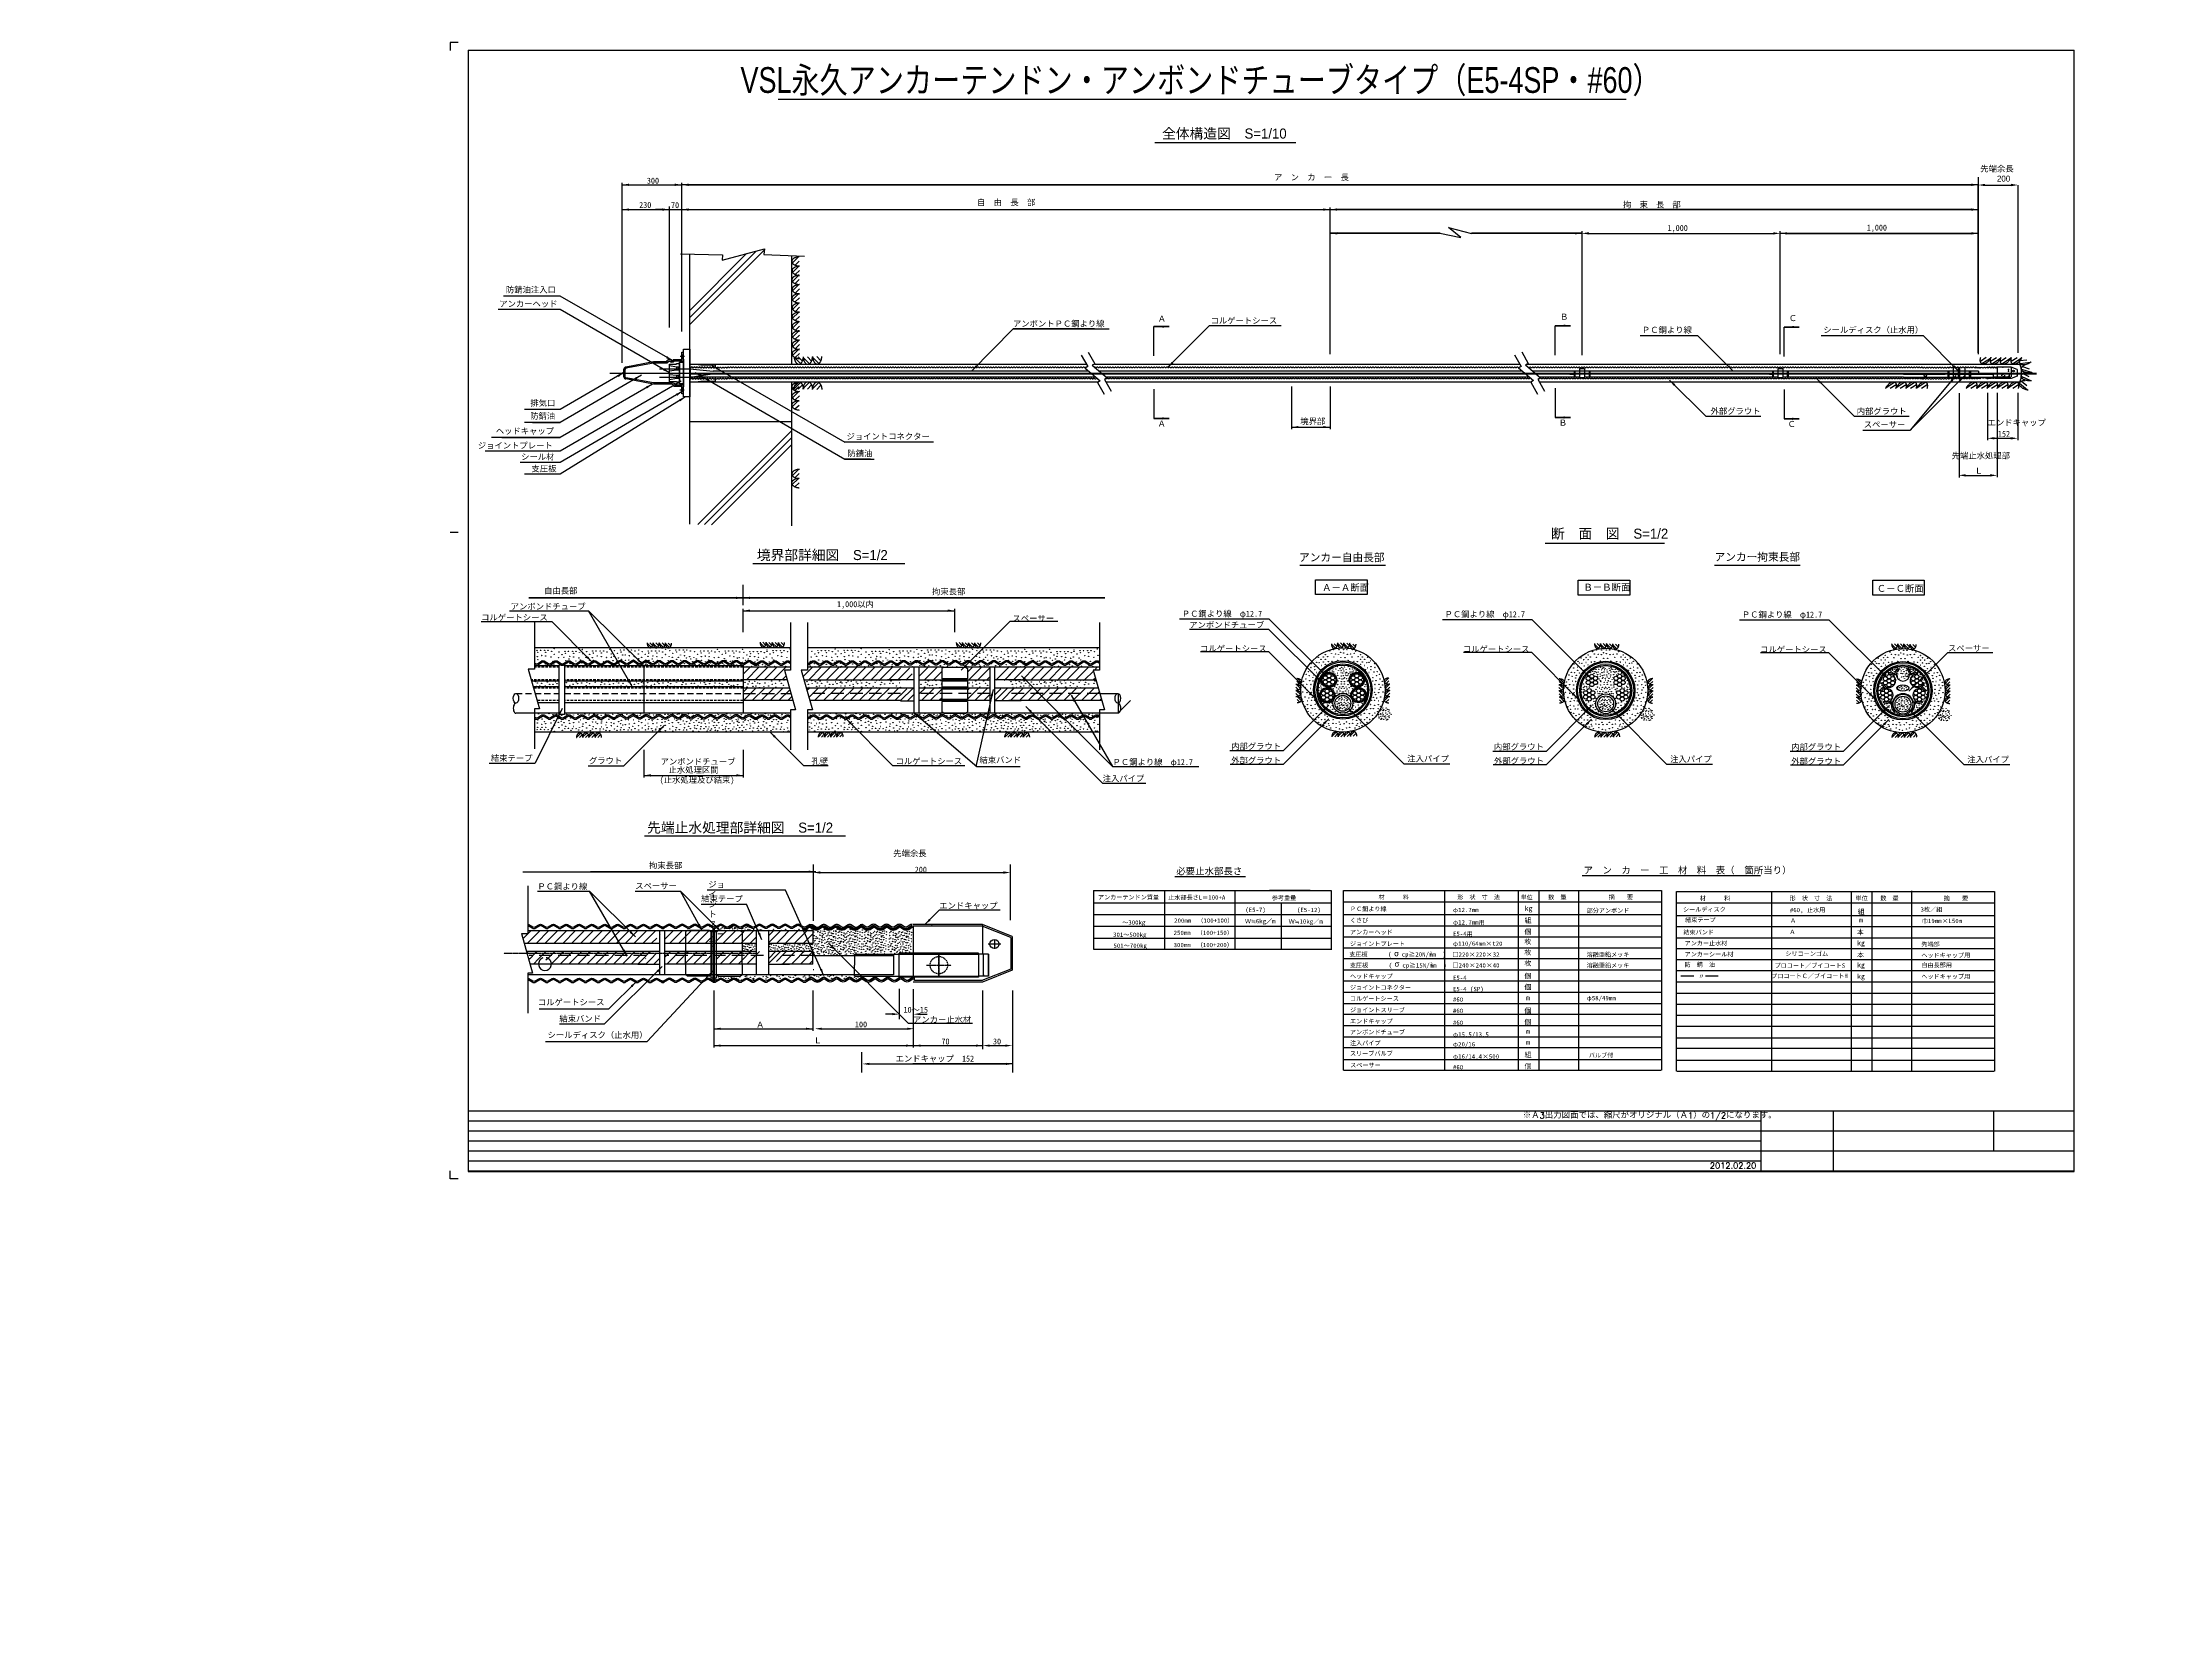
# Model space of a CAD drawing. Extents: x 510 to 34067, y -2197 to 5780.
# Drawn here: x 16511 to 27240, y -2197 to 5780 of the extents above; entities that cross this region are included whole.
import ezdxf
from ezdxf.enums import TextEntityAlignment as Align

# ---------------------------------------------------------------- set-up
doc = ezdxf.new("R2010")
doc.units = 0
for name, pattern in [('CENTER', [2, 1.25, -0.25, 0.25, -0.25]), ('HIDDEN', [9.525, 6.35, -3.175]), ('HIDDENX2', [19.05, 12.7, -6.35])]:
    doc.linetypes.add(name, pattern=pattern)
doc.layers.get('0').update_dxf_attribs({"linetype": 'CONTINUOUS'})
doc.layers.get('DEFPOINTS').update_dxf_attribs({"linetype": 'CONTINUOUS'})
for name, color, linetype in [('DIM', 5, 'CONTINUOUS'), ('DRAW', 7, 'CONTINUOUS'), ('DRAW1__5', 7, 'CONTINUOUS'), ('TITLE', 4, 'CONTINUOUS'), ('中心線', 1, 'CENTER'), ('枠', 7, 'CONTINUOUS'), ('構造', 7, 'CONTINUOUS')]:
    doc.layers.add(name, color=color, linetype=linetype)
doc.styles.add('KKZ-Y', font='TXT', dxfattribs={"bigfont": 'bigfont.shx'})
doc.styles.add('STYLE1', font='')
doc.styles.add('STYLE2', font='MSMINCHO.TTF')
doc.styles.get('STYLE1').set_extended_font_data('MS PGothic')
doc.dimstyles.get("Standard").update_dxf_attribs({"dimscale": 0, "dimtxt": 0.0001, "dimasz": 35, "dimexe": 0, "dimexo": 0, "dimgap": 0, "dimtad": 1, "dimdec": 4, "dimdsep": 46, "dimlunit": 6, "dimtxsty": 'STYLE2', "dimcen": 0, "dimadec": 0, "dimazin": 0, "dimtfac": 1, "dimtdec": 4, "dimtofl": 0, "dimtmove": 0, "dimatfit": 2, "dimfxl": 0, "dimtolj": 1, "dimtzin": 0, "dimarcsym": 0})
doc.dimstyles.new('STANDARD$7', dxfattribs={"dimscale": 0, "dimtxt": 0.0001, "dimasz": 35, "dimexe": 0, "dimexo": 0, "dimgap": 0, "dimtad": 1, "dimdec": 4, "dimdsep": 46, "dimlunit": 6, "dimtxsty": 'STYLE1', "dimcen": 0, "dimadec": 0, "dimazin": 0, "dimtfac": 1, "dimtdec": 4, "dimtofl": 0, "dimtmove": 0, "dimatfit": 2, "dimfxl": 0, "dimtolj": 1, "dimtzin": 0, "dimarcsym": 0})

# ---------------------------------------------------------------- blocks, each defined once
blk = doc.blocks.new('*D34')
at = {"layer": 'DEFPOINTS', "color": 0, "linetype": 'Continuous', "transparency": 16777216}
for p in [(19735, 5062), (26275, 5062), (26275, 5062)]:
    blk.add_point(p, dxfattribs=at)
at = {"layer": 'DIM', "color": 0, "linetype": 'Continuous', "lineweight": -2, "transparency": 16777216}
blk.add_line((19770, 5062), (26240, 5062), dxfattribs=at)
at = {"layer": 'DIM', "color": 0, "linetype": 'Continuous', "transparency": 16777216}
for points in [[(19770, 5068), (19770, 5056), (19735, 5062)], [(26240, 5068), (26240, 5056), (26275, 5062)]]:
    blk.add_solid(points, dxfattribs=at)
at = {"layer": 'DIM', "color": 0, "linetype": 'Continuous', "transparency": 16777216, "insert": (23005, 5062), "char_height": 0.0001, "attachment_point": 5, "style": 'STYLE2'}
blk.add_mtext('\\A1;6,540', dxfattribs=at)
blk = doc.blocks.new('*D35')
at = {"layer": 'DEFPOINTS', "color": 0, "linetype": 'Continuous', "transparency": 16777216}
for p in [(19435, 5062), (19735, 5062), (19735, 5062)]:
    blk.add_point(p, dxfattribs=at)
at = {"layer": 'DIM', "color": 0, "linetype": 'Continuous', "lineweight": -2, "transparency": 16777216}
blk.add_line((19470, 5062), (19700, 5062), dxfattribs=at)
at = {"layer": 'DIM', "color": 0, "linetype": 'Continuous', "transparency": 16777216}
for points in [[(19470, 5068), (19470, 5056), (19435, 5062)], [(19700, 5068), (19700, 5056), (19735, 5062)]]:
    blk.add_solid(points, dxfattribs=at)
at = {"layer": 'DIM', "color": 0, "linetype": 'Continuous', "transparency": 16777216, "insert": (19585, 5062), "char_height": 0.0001, "attachment_point": 5, "style": 'STYLE2'}
blk.add_mtext('\\A1;300', dxfattribs=at)
blk = doc.blocks.new('*D36')
at = {"layer": 'DEFPOINTS', "color": 0, "linetype": 'Continuous', "transparency": 16777216}
for p in [(19435, 4937), (19673, 4937), (19673, 4937)]:
    blk.add_point(p, dxfattribs=at)
at = {"layer": 'DIM', "color": 0, "linetype": 'Continuous', "lineweight": -2, "transparency": 16777216}
blk.add_line((19470, 4937), (19638, 4937), dxfattribs=at)
at = {"layer": 'DIM', "color": 0, "linetype": 'Continuous', "transparency": 16777216}
for points in [[(19470, 4943), (19470, 4931), (19435, 4937)], [(19638, 4943), (19638, 4931), (19673, 4937)]]:
    blk.add_solid(points, dxfattribs=at)
at = {"layer": 'DIM', "color": 0, "linetype": 'Continuous', "transparency": 16777216, "insert": (19554, 4937), "char_height": 0.0001, "attachment_point": 5, "style": 'STYLE2'}
blk.add_mtext('\\A1;238', dxfattribs=at)
blk = doc.blocks.new('*D37')
at = {"layer": 'DEFPOINTS', "color": 0, "linetype": 'Continuous', "transparency": 16777216}
for p in [(19673, 4937), (19735, 4937), (19735, 4937)]:
    blk.add_point(p, dxfattribs=at)
at = {"layer": 'DIM', "color": 0, "linetype": 'Continuous', "lineweight": -2, "transparency": 16777216}
for p, q in [((19638, 4937), (19603, 4937)), ((19770, 4937), (19805, 4937))]:
    blk.add_line(p, q, dxfattribs=at)
at = {"layer": 'DIM', "color": 0, "linetype": 'Continuous', "transparency": 16777216}
for points in [[(19638, 4943), (19638, 4931), (19673, 4937)], [(19770, 4943), (19770, 4931), (19735, 4937)]]:
    blk.add_solid(points, dxfattribs=at)
at = {"layer": 'DIM', "color": 0, "linetype": 'Continuous', "transparency": 16777216, "insert": (19805, 4937), "char_height": 0.0001, "attachment_point": 5, "style": 'STYLE2'}
blk.add_mtext('\\A1;62', dxfattribs=at)
blk = doc.blocks.new('*D38')
at = {"layer": 'DEFPOINTS', "color": 0, "linetype": 'Continuous', "transparency": 16777216}
for p in [(25276, 4817), (26275, 4817), (26275, 4817)]:
    blk.add_point(p, dxfattribs=at)
at = {"layer": 'DIM', "color": 0, "linetype": 'Continuous', "lineweight": -2, "transparency": 16777216}
blk.add_line((25311, 4817), (26240, 4817), dxfattribs=at)
at = {"layer": 'DIM', "color": 0, "linetype": 'Continuous', "transparency": 16777216}
for points in [[(25311, 4823), (25311, 4811), (25276, 4817)], [(26240, 4823), (26240, 4811), (26275, 4817)]]:
    blk.add_solid(points, dxfattribs=at)
at = {"layer": 'DIM', "color": 0, "linetype": 'Continuous', "transparency": 16777216, "insert": (25776, 4817), "char_height": 0.0001, "attachment_point": 5, "style": 'STYLE2'}
blk.add_mtext('\\A1;999', dxfattribs=at)
blk = doc.blocks.new('*D39')
at = {"layer": 'DEFPOINTS', "color": 0, "linetype": 'Continuous', "transparency": 16777216}
for p in [(23006, 4937), (23006, 4937), (26275, 4937)]:
    blk.add_point(p, dxfattribs=at)
at = {"layer": 'DIM', "color": 0, "linetype": 'Continuous', "lineweight": -2, "transparency": 16777216}
blk.add_line((26240, 4937), (23041, 4937), dxfattribs=at)
at = {"layer": 'DIM', "color": 0, "linetype": 'Continuous', "transparency": 16777216}
for points in [[(23041, 4943), (23041, 4931), (23006, 4937)], [(26240, 4943), (26240, 4931), (26275, 4937)]]:
    blk.add_solid(points, dxfattribs=at)
at = {"layer": 'DIM', "color": 0, "linetype": 'Continuous', "transparency": 16777216, "insert": (24641, 4937), "char_height": 0.0001, "attachment_point": 5, "style": 'STYLE2'}
blk.add_mtext('\\A1;3,269', dxfattribs=at)
blk = doc.blocks.new('*D40')
at = {"layer": 'DEFPOINTS', "color": 0, "linetype": 'Continuous', "transparency": 16777216}
for p in [(22811, 3839), (23006, 3839), (23006, 3839)]:
    blk.add_point(p, dxfattribs=at)
at = {"layer": 'DIM', "color": 0, "linetype": 'Continuous', "lineweight": -2, "transparency": 16777216}
blk.add_line((22846, 3839), (22971, 3839), dxfattribs=at)
at = {"layer": 'DIM', "color": 0, "linetype": 'Continuous', "transparency": 16777216}
for points in [[(22846, 3845), (22846, 3834), (22811, 3839)], [(22971, 3845), (22971, 3834), (23006, 3839)]]:
    blk.add_solid(points, dxfattribs=at)
at = {"layer": 'DIM', "color": 0, "linetype": 'Continuous', "transparency": 16777216, "insert": (22909, 3839), "char_height": 0.0001, "attachment_point": 5, "style": 'STYLE2'}
blk.add_mtext('\\A1;195', dxfattribs=at)
blk = doc.blocks.new('*D41')
at = {"layer": 'DEFPOINTS', "color": 0, "linetype": 'Continuous', "transparency": 16777216}
for p in [(24276, 4817), (25276, 4817), (25276, 4817)]:
    blk.add_point(p, dxfattribs=at)
at = {"layer": 'DIM', "color": 0, "linetype": 'Continuous', "lineweight": -2, "transparency": 16777216}
blk.add_line((24311, 4817), (25241, 4817), dxfattribs=at)
at = {"layer": 'DIM', "color": 0, "linetype": 'Continuous', "transparency": 16777216}
for points in [[(24311, 4823), (24311, 4811), (24276, 4817)], [(25241, 4823), (25241, 4811), (25276, 4817)]]:
    blk.add_solid(points, dxfattribs=at)
at = {"layer": 'DIM', "color": 0, "linetype": 'Continuous', "transparency": 16777216, "insert": (24776, 4817), "char_height": 0.0001, "attachment_point": 5, "style": 'STYLE2'}
blk.add_mtext('\\A1;1,000', dxfattribs=at)
blk = doc.blocks.new('*D42')
at = {"layer": 'DEFPOINTS', "color": 0, "linetype": 'Continuous', "transparency": 16777216}
for p in [(26177, 3596), (26370, 3596), (26370, 3596)]:
    blk.add_point(p, dxfattribs=at)
at = {"layer": 'DIM', "color": 0, "linetype": 'Continuous', "lineweight": -2, "transparency": 16777216}
blk.add_line((26212, 3596), (26335, 3596), dxfattribs=at)
at = {"layer": 'DIM', "color": 0, "linetype": 'Continuous', "transparency": 16777216}
for points in [[(26212, 3602), (26212, 3590), (26177, 3596)], [(26335, 3602), (26335, 3590), (26370, 3596)]]:
    blk.add_solid(points, dxfattribs=at)
at = {"layer": 'DIM', "color": 0, "linetype": 'Continuous', "transparency": 16777216, "insert": (26274, 3596), "char_height": 0.0001, "attachment_point": 5, "style": 'STYLE2'}
blk.add_mtext('\\A1;192.7085', dxfattribs=at)
blk = doc.blocks.new('*D43')
at = {"layer": 'DEFPOINTS', "color": 0, "linetype": 'Continuous', "transparency": 16777216}
for p in [(26322, 3783), (26474, 3783), (26474, 3783)]:
    blk.add_point(p, dxfattribs=at)
at = {"layer": 'DIM', "color": 0, "linetype": 'Continuous', "lineweight": -2, "transparency": 16777216}
blk.add_line((26357, 3783), (26439, 3783), dxfattribs=at)
at = {"layer": 'DIM', "color": 0, "linetype": 'Continuous', "transparency": 16777216}
for points in [[(26357, 3789), (26357, 3777), (26322, 3783)], [(26439, 3789), (26439, 3777), (26474, 3783)]]:
    blk.add_solid(points, dxfattribs=at)
at = {"layer": 'DIM', "color": 0, "linetype": 'Continuous', "transparency": 16777216, "insert": (26398, 3783), "char_height": 0.0001, "attachment_point": 5, "style": 'STYLE2'}
blk.add_mtext('\\A1;152', dxfattribs=at)
blk = doc.blocks.new('*D44')
at = {"layer": 'DEFPOINTS', "color": 0, "transparency": 16777216}
for p in [(19735, 4937), (23006, 4937), (23006, 4937)]:
    blk.add_point(p, dxfattribs=at)
at = {"layer": 'DIM', "color": 0, "lineweight": -2, "transparency": 16777216}
blk.add_line((19770, 4937), (22971, 4937), dxfattribs=at)
at = {"layer": 'DIM', "color": 0, "transparency": 16777216}
for points in [[(19770, 4943), (19770, 4931), (19735, 4937)], [(22971, 4943), (22971, 4931), (23006, 4937)]]:
    blk.add_solid(points, dxfattribs=at)
at = {"layer": 'DIM', "color": 0, "transparency": 16777216, "insert": (21371, 4937), "char_height": 0.0001, "attachment_point": 5, "style": 'STYLE2'}
blk.add_mtext('\\A1;3,271', dxfattribs=at)
blk = doc.blocks.new('*D45')
at = {"color": 0, "lineweight": -2, "transparency": 16777216}
for p, q in [((26275, 4214), (26275, 5061)), ((26310, 5061), (26441, 5061)), ((26476, 4214), (26476, 5061))]:
    blk.add_line(p, q, dxfattribs=at)
at = {"color": 0, "transparency": 16777216}
for points in [[(26310, 5067), (26310, 5055), (26275, 5061)], [(26441, 5067), (26441, 5055), (26476, 5061)]]:
    blk.add_solid(points, dxfattribs=at)
at = {"layer": 'DEFPOINTS', "color": 0, "transparency": 16777216}
for p in [(26476, 5061), (26275, 4214), (26476, 4214)]:
    blk.add_point(p, dxfattribs=at)
at = {"color": 0, "transparency": 16777216, "insert": (26376, 5061), "char_height": 0.0001, "attachment_point": 5, "style": 'STYLE2'}
blk.add_mtext('\\A1;200.5816', dxfattribs=at)
blk = doc.blocks.new('*D48')
at = {"layer": 'DEFPOINTS', "color": 0, "linetype": 'Continuous', "transparency": 16777216}
for p in [(20646, 626), (21406, 626), (21406, 626)]:
    blk.add_point(p, dxfattribs=at)
at = {"layer": 'DIM', "color": 0, "linetype": 'Continuous', "lineweight": -2, "transparency": 16777216}
blk.add_line((20681, 626), (21371, 626), dxfattribs=at)
at = {"layer": 'DIM', "color": 0, "linetype": 'Continuous', "transparency": 16777216}
for points in [[(20681, 632), (20681, 621), (20646, 626)], [(21371, 632), (21371, 621), (21406, 626)]]:
    blk.add_solid(points, dxfattribs=at)
at = {"layer": 'DIM', "color": 0, "linetype": 'Continuous', "transparency": 16777216, "insert": (21026, 626), "char_height": 0.0001, "attachment_point": 5, "style": 'STYLE2'}
blk.add_mtext('\\A1;760.3623', dxfattribs=at)
blk = doc.blocks.new('*D49')
at = {"layer": 'DEFPOINTS', "color": 0, "linetype": 'Continuous', "transparency": 16777216}
for p in [(19897, 719), (20901, 719), (20901, 719)]:
    blk.add_point(p, dxfattribs=at)
at = {"layer": 'DIM', "color": 0, "linetype": 'Continuous', "lineweight": -2, "transparency": 16777216}
blk.add_line((19932, 719), (20866, 719), dxfattribs=at)
at = {"layer": 'DIM', "color": 0, "linetype": 'Continuous', "transparency": 16777216}
for points in [[(19932, 724), (19932, 713), (19897, 719)], [(20866, 724), (20866, 713), (20901, 719)]]:
    blk.add_solid(points, dxfattribs=at)
at = {"layer": 'DIM', "color": 0, "linetype": 'Continuous', "transparency": 16777216, "insert": (20399, 719), "char_height": 0.0001, "attachment_point": 5, "style": 'STYLE2'}
blk.add_mtext('\\A1;1,004.2859', dxfattribs=at)
blk = doc.blocks.new('*D50')
at = {"layer": 'DEFPOINTS', "color": 0, "linetype": 'Continuous', "transparency": 16777216}
for p in [(20406, 804), (20908, 804), (20908, 804)]:
    blk.add_point(p, dxfattribs=at)
at = {"layer": 'DIM', "color": 0, "linetype": 'Continuous', "lineweight": -2, "transparency": 16777216}
blk.add_line((20441, 804), (20873, 804), dxfattribs=at)
at = {"layer": 'DIM', "color": 0, "linetype": 'Continuous', "transparency": 16777216}
for points in [[(20441, 809), (20441, 798), (20406, 804)], [(20873, 809), (20873, 798), (20908, 804)]]:
    blk.add_solid(points, dxfattribs=at)
at = {"layer": 'DIM', "color": 0, "linetype": 'Continuous', "transparency": 16777216, "insert": (20657, 804), "char_height": 0.0001, "attachment_point": 5, "style": 'STYLE2'}
blk.add_mtext('\\A1;502.1124', dxfattribs=at)
blk = doc.blocks.new('*D51')
at = {"layer": 'DEFPOINTS', "color": 0, "linetype": 'Continuous', "transparency": 16777216}
for p in [(19897, 804), (20397, 804), (20397, 804)]:
    blk.add_point(p, dxfattribs=at)
at = {"layer": 'DIM', "color": 0, "linetype": 'Continuous', "lineweight": -2, "transparency": 16777216}
blk.add_line((19932, 804), (20362, 804), dxfattribs=at)
at = {"layer": 'DIM', "color": 0, "linetype": 'Continuous', "transparency": 16777216}
for points in [[(19932, 809), (19932, 798), (19897, 804)], [(20362, 809), (20362, 798), (20397, 804)]]:
    blk.add_solid(points, dxfattribs=at)
at = {"layer": 'DIM', "color": 0, "linetype": 'Continuous', "transparency": 16777216, "insert": (20147, 804), "char_height": 0.0001, "attachment_point": 5, "style": 'STYLE2'}
blk.add_mtext('\\A1;500', dxfattribs=at)
blk = doc.blocks.new('*D47')
at = {"layer": 'DEFPOINTS', "color": 0, "linetype": 'Continuous', "transparency": 16777216}
for p in [(20905, 719), (21255, 719), (21255, 719)]:
    blk.add_point(p, dxfattribs=at)
at = {"layer": 'DIM', "color": 0, "linetype": 'Continuous', "lineweight": -2, "transparency": 16777216}
blk.add_line((20940, 719), (21220, 719), dxfattribs=at)
at = {"layer": 'DIM', "color": 0, "linetype": 'Continuous', "transparency": 16777216}
for points in [[(20940, 724), (20940, 713), (20905, 719)], [(21220, 724), (21220, 713), (21255, 719)]]:
    blk.add_solid(points, dxfattribs=at)
at = {"layer": 'DIM', "color": 0, "linetype": 'Continuous', "transparency": 16777216, "insert": (21080, 719), "char_height": 0.0001, "attachment_point": 5, "style": 'STYLE2'}
blk.add_mtext('\\A1;350', dxfattribs=at)
blk = doc.blocks.new('*D52')
at = {"layer": 'DEFPOINTS', "color": 0, "transparency": 16777216}
for p in [(21253, 719), (21403, 719), (21403, 719)]:
    blk.add_point(p, dxfattribs=at)
at = {"layer": 'DIM', "color": 0, "lineweight": -2, "transparency": 16777216}
blk.add_line((21288, 719), (21368, 719), dxfattribs=at)
at = {"layer": 'DIM', "color": 0, "transparency": 16777216}
for points in [[(21288, 724), (21288, 713), (21253, 719)], [(21368, 724), (21368, 713), (21403, 719)]]:
    blk.add_solid(points, dxfattribs=at)
at = {"layer": 'DIM', "color": 0, "transparency": 16777216, "insert": (21328, 719), "char_height": 0.0001, "attachment_point": 5, "style": 'STYLE2'}
blk.add_mtext('\\A1;150.3623', dxfattribs=at)
blk = doc.blocks.new('*D53')
at = {"color": 0, "lineweight": -2, "transparency": 16777216}
for p, q in [((20400, 1349), (20400, 1632)), ((21393, 1351), (21393, 1632)), ((20435, 1592), (21358, 1592))]:
    blk.add_line(p, q, dxfattribs=at)
at = {"color": 0, "transparency": 16777216}
for points in [[(20435, 1598), (20435, 1586), (20400, 1592)], [(21358, 1598), (21358, 1586), (21393, 1592)]]:
    blk.add_solid(points, dxfattribs=at)
at = {"layer": 'DEFPOINTS', "color": 0, "transparency": 16777216}
for p in [(21393, 1592), (20400, 1349), (21393, 1351)]:
    blk.add_point(p, dxfattribs=at)
at = {"color": 0, "transparency": 16777216, "insert": (20896, 1592), "char_height": 0.0001, "attachment_point": 5, "style": 'STYLE2'}
blk.add_mtext('\\A1;992.6179', dxfattribs=at)
blk = doc.blocks.new('*D54')
at = {"layer": 'DEFPOINTS', "color": 0, "transparency": 16777216}
for p in [(20833, 869), (20903, 877), (20903, 877)]:
    blk.add_point(p, dxfattribs=at)
at = {"layer": 'DIM', "color": 0, "lineweight": -2, "transparency": 16777216}
for p, q in [((20798, 877), (20763, 877)), ((20833, 869), (20833, 877)), ((20938, 877), (20973, 877))]:
    blk.add_line(p, q, dxfattribs=at)
at = {"layer": 'DIM', "color": 0, "transparency": 16777216}
for points in [[(20798, 883), (20798, 872), (20833, 877)], [(20938, 883), (20938, 872), (20903, 877)]]:
    blk.add_solid(points, dxfattribs=at)
at = {"layer": 'DIM', "color": 0, "transparency": 16777216, "insert": (20973, 877), "char_height": 0.0001, "attachment_point": 5, "style": 'STYLE2'}
blk.add_mtext('\\A1;69.8563', dxfattribs=at)
blk = doc.blocks.new('*D55')
at = {"layer": 'DEFPOINTS', "color": 0, "linetype": 'Continuous', "transparency": 16777216}
for p in [(20045, 2913), (21112, 2913), (21112, 2913)]:
    blk.add_point(p, dxfattribs=at)
at = {"layer": 'DIM', "color": 0, "linetype": 'Continuous', "lineweight": -2, "transparency": 16777216}
blk.add_line((20080, 2913), (21077, 2913), dxfattribs=at)
at = {"layer": 'DIM', "color": 0, "linetype": 'Continuous', "transparency": 16777216}
for points in [[(20080, 2919), (20080, 2907), (20045, 2913)], [(21077, 2919), (21077, 2907), (21112, 2913)]]:
    blk.add_solid(points, dxfattribs=at)
at = {"layer": 'DIM', "color": 0, "linetype": 'Continuous', "transparency": 16777216, "insert": (20578, 2913), "char_height": 0.0001, "attachment_point": 5, "style": 'STYLE2'}
blk.add_mtext('\\A1;1,067.5', dxfattribs=at)
blk = doc.blocks.new('*D56')
at = {"layer": 'DEFPOINTS', "color": 0, "linetype": 'Continuous', "transparency": 16777216}
for p in [(19545, 2082), (20045, 2082), (20045, 2082)]:
    blk.add_point(p, dxfattribs=at)
at = {"layer": 'DIM', "color": 0, "linetype": 'Continuous', "lineweight": -2, "transparency": 16777216}
blk.add_line((19580, 2082), (20010, 2082), dxfattribs=at)
at = {"layer": 'DIM', "color": 0, "linetype": 'Continuous', "transparency": 16777216}
for points in [[(19580, 2088), (19580, 2076), (19545, 2082)], [(20010, 2088), (20010, 2076), (20045, 2082)]]:
    blk.add_solid(points, dxfattribs=at)
at = {"layer": 'DIM', "color": 0, "linetype": 'Continuous', "transparency": 16777216, "insert": (19795, 2082), "char_height": 0.0001, "attachment_point": 5, "style": 'STYLE2'}
blk.add_mtext('\\A1;500', dxfattribs=at)

msp = doc.modelspace()

# ---------------------------------------------------------------- hatches: boundary and pattern name
h = msp.add_hatch()
h.set_pattern_fill('ANSI31', color=0, scale=10, angle=180, style=0)
h.set_pattern_definition([(225, (18658.297, 83.424), (22.45064, -22.45064), [])])
h.paths.add_polyline_path([(20266.96271, 2564.18808), (20253.04959, 2613.43808), (20284.54959, 2613.43808), (20284.54959, 2627.68808), (20044.54959, 2627.68808), (20044.54959, 2564.18808)])
h.paths.add_polyline_path([(20296.62521, 2459.18808), (20278.68646, 2522.68808), (20044.54959, 2522.68808), (20044.54959, 2459.18808)])

# ---------------------------------------------------------------- linework, layer by layer
for p, q in [((24214.86244, 4106.75558), (24237.22147, 4106.75558)), ((24221.70494, 4107.8193), (24244.06397, 4107.8193)), ((24236.90811, 4122.04594), (24236.90811, 4122.04594)), ((24316.03735, 4106.82032), (24318.02539, 4106.82032)), ((24316.19027, 4107.73738), (24331.32994, 4107.73738)), ((25221.84359, 4106.83188), (25235.00654, 4106.83188)), ((26120.7529, 4107.81971), (26097.32915, 4107.81971)), ((26131.6287, 4106.8193), (26108.20494, 4106.8193)), ((26235.90543, 4106.75559), (26255.78012, 4106.75559)), ((26236.26035, 4107.81971), (26256.13504, 4107.81971)), ((26276.40494, 4122.3993), (26276.40494, 4112.3193)), ((19117.19393, 2388.61615), (19117.19393, 2639.64353)), ((19117.19393, 2639.64353), (19143.55004, 2639.64353)), ((19143.55004, 2639.64353), (19143.55004, 2388.61615)), ((20885.51704, 2627.68808), (20753.54885, 2627.68808)), ((20905.32916, 2564.64915), (20773.36097, 2564.64915)), ((20906.69991, 2521.82604), (20774.73173, 2521.82604)), ((21444.8559, 2521.82605), (21312.88771, 2521.82605)), ((21446.56979, 2564.64915), (21314.6016, 2564.64915)), ((21935.931, 2495.84933), (21935.931, 2395.93808)), ((19143.55004, 2388.61615), (19117.19393, 2388.61615)), ((20838.17004, 2458.97209), (20907.41559, 2458.97209)), ((21446.56979, 2458.44789), (21314.6016, 2458.44789)), ((20380.95966, 1329.3944), (20387.41046, 1329.3944)), ((20381.45586, 1322.94847), (20387.41046, 1322.94847)), ((19514.03477, 1235.72626), (19623.16831, 1235.72626)), ((19514.03477, 1194.38404), (19623.16831, 1194.38404)), ((20173.19779, 1235.72626), (20280.5219, 1235.72626)), ((20173.19779, 1194.38404), (20279.64179, 1194.38404)), ((19514.03479, 1130.17164), (19623.16833, 1130.17164)), ((20173.19779, 1130.17164), (20279.64179, 1130.17164)), ((20402.23876, 1101.37235), (20397.74446, 1101.37235)), ((20803.83823, 1175.83949), (20803.83823, 1075.92823)), ((20381.01578, 1050.47586), (20386.00941, 1054.71723)), ((20381.26546, 1057.71114), (20386.75847, 1061.95252)), ((20386.00941, 1054.71723), (20386.00941, 1054.96673)), ((20386.75847, 1061.95252), (20386.75847, 1061.95252)), ((20832.71943, 1005.69877), (20832.71943, 852.55888))]:
    msp.add_line(p, q)
at = {"color": 0}
for p, q in [((20394.33861, 2627.68808), (20347.30964, 2580.65911)), ((20439.23989, 2627.68808), (20375.73989, 2564.18808)), ((20484.14117, 2627.68808), (20420.64117, 2564.18808)), ((20529.04245, 2627.68808), (20465.54245, 2564.18808)), ((20573.94373, 2627.68808), (20510.44373, 2564.18808)), ((20618.84501, 2627.68808), (20555.34501, 2564.18808)), ((20663.74629, 2627.68808), (20600.24629, 2564.18808)), ((20708.64757, 2627.68808), (20645.14757, 2564.18808)), ((20753.54885, 2627.68808), (20690.04885, 2564.18808)), ((20798.45013, 2627.68808), (20734.95013, 2564.18808)), ((20838.60949, 2622.94615), (20779.85141, 2564.18808)), ((20838.60949, 2578.04487), (20824.75269, 2564.18808)), ((20883.51077, 2622.94616), (20824.7527, 2564.18808)), ((20897.29575, 2594.31336), (20865.37413, 2562.39173)), ((20978.05525, 2627.68808), (20933.60949, 2583.24231)), ((21022.95653, 2627.68808), (20959.45653, 2564.18808)), ((21047.04959, 2606.87985), (21004.35782, 2564.18808)), ((21202.56166, 2627.68808), (21177.04959, 2602.17601)), ((21247.46294, 2627.68808), (21183.96294, 2564.18808)), ((21292.36422, 2627.68808), (21228.86422, 2564.18808)), ((21290.48968, 2580.91226), (21273.7655, 2564.18808)), ((21383.58634, 2626.43621), (21320.08634, 2562.93621)), ((21393.14093, 2593.14491), (21361.2193, 2561.22328)), ((21427.06806, 2627.68808), (21385.48968, 2586.1097)), ((21471.96934, 2627.68808), (21408.46934, 2564.18808)), ((21516.87062, 2627.68808), (21453.37062, 2564.18808)), ((21561.7719, 2627.68808), (21498.2719, 2564.18808)), ((21606.67318, 2627.68808), (21543.17318, 2564.18808)), ((21651.57446, 2627.68808), (21588.07446, 2564.18808)), ((21696.47574, 2627.68808), (21632.97574, 2564.18808)), ((21741.37702, 2627.68808), (21677.87702, 2564.18808)), ((21786.2783, 2627.68808), (21722.7783, 2564.18808)), ((21811.95493, 2608.46342), (21767.67959, 2564.18808)), ((21831.17959, 2627.68808), (21816.92959, 2613.43808)), ((20379.14117, 2522.68808), (20367.09071, 2510.63762)), ((20424.04245, 2522.68808), (20376.98125, 2475.62688)), ((20468.94373, 2522.68808), (20405.44373, 2459.18808)), ((20513.84501, 2522.68808), (20450.34501, 2459.18808)), ((20558.74629, 2522.68808), (20495.24629, 2459.18808)), ((20603.64757, 2522.68808), (20540.14757, 2459.18808)), ((20648.54885, 2522.68808), (20585.04885, 2459.18808)), ((20693.45013, 2522.68808), (20629.95013, 2459.18808)), ((20738.35141, 2522.68808), (20674.85141, 2459.18808)), ((20783.25269, 2522.68808), (20719.75269, 2459.18808)), ((20828.15397, 2522.68808), (20764.65397, 2459.18808)), ((20838.60949, 2488.24231), (20809.55525, 2459.18808)), ((20902.10948, 2522.68807), (20838.60948, 2459.18807)), ((20870.92683, 2518.80507), (20839.0052, 2486.88344)), ((20904.68722, 2488.6566), (20872.7656, 2456.73497)), ((20962.85782, 2522.68808), (20933.60949, 2493.43975)), ((21007.7591, 2522.68808), (20944.2591, 2459.18808)), ((21047.04959, 2517.07729), (20989.16038, 2459.18808)), ((21047.04959, 2472.17601), (21034.06166, 2459.18808)), ((21052.66038, 2522.68808), (21047.66038, 2517.68808)), ((21054.2591, 2569.18808), (21049.2591, 2564.18808)), ((21097.56166, 2522.68808), (21092.56166, 2517.68808)), ((21099.16038, 2569.18808), (21094.16038, 2564.18808)), ((21142.46294, 2522.68808), (21137.46294, 2517.68808)), ((21144.06166, 2569.18808), (21139.06166, 2564.18808)), ((21232.2655, 2522.68808), (21177.04959, 2467.47216)), ((21187.36422, 2522.68808), (21177.04959, 2512.37345)), ((21277.16678, 2522.68808), (21213.66678, 2459.18808)), ((21290.48968, 2491.1097), (21258.56806, 2459.18808)), ((21345.15249, 2519.48921), (21313.23086, 2487.56759)), ((21380.15858, 2523.66081), (21316.65858, 2460.16081)), ((21412.72215, 2523.66083), (21349.22215, 2460.16083)), ((21411.87062, 2522.68808), (21385.48968, 2496.30714)), ((21456.7719, 2522.68808), (21393.2719, 2459.18808)), ((21501.67318, 2522.68808), (21438.17318, 2459.18808)), ((21546.57446, 2522.68808), (21483.07446, 2459.18808)), ((21591.47574, 2522.68808), (21527.97574, 2459.18808)), ((21636.37702, 2522.68808), (21572.87702, 2459.18808)), ((21681.2783, 2522.68808), (21617.7783, 2459.18808)), ((21726.17959, 2522.68808), (21662.67959, 2459.18808)), ((21771.08087, 2522.68808), (21707.58087, 2459.18808)), ((21815.98215, 2522.68808), (21752.48215, 2459.18808)), ((21841.62653, 2503.43118), (21797.38343, 2459.18808)), ((21821.84546, 2573.45267), (21812.58087, 2564.18808)), ((21851.51707, 2468.42044), (21842.28471, 2459.18808)), ((21843.74334, 2495.93808), (21934.79491, 2495.93808)), ((21083.96294, 2464.18808), (21078.96294, 2459.18808)), ((21128.86422, 2464.18808), (21123.86422, 2459.18808)), ((21173.7655, 2464.18808), (21168.7655, 2459.18808)), ((21998.29491, 2459.43807), (21934.79491, 2395.93807)), ((21812.92672, 1500.91185), (23010.78626, 1500.91185)), ((21812.92672, 1500.91185), (22240.0034, 1500.91185)), ((21812.92672, 1500.91185), (21812.92672, 1204.91064)), ((21812.92672, 1438.95811), (23010.78626, 1438.95811)), ((22170.76587, 1496.957), (22170.76587, 1204.91064)), ((22525.30347, 1500.91185), (22525.30347, 1204.91064)), ((22904.7276, 1500.91185), (22699.38634, 1500.91185)), ((22759.51497, 1433.44608), (22759.51497, 1204.47318)), ((23011.52341, 1501.08794), (23011.52341, 1202.10072)), ((18975.66228, 1298.81431), (18934.32012, 1257.47215)), ((19020.56356, 1298.81431), (18957.06356, 1235.31431)), ((18958.16658, 1298.81431), (20397.03625, 1298.81431)), ((19065.46484, 1298.81431), (19001.96484, 1235.31431)), ((19110.36612, 1298.81431), (19046.86612, 1235.31431)), ((19155.2674, 1298.81431), (19091.7674, 1235.31431)), ((19200.16868, 1298.81431), (19136.66868, 1235.31431)), ((19245.06996, 1298.81431), (19181.56996, 1235.31431)), ((19289.97124, 1298.81431), (19226.47124, 1235.31431)), ((19334.87252, 1298.81431), (19271.37252, 1235.31431)), ((19379.77381, 1298.81431), (19316.27381, 1235.31431)), ((19424.67509, 1298.81431), (19361.17509, 1235.31431)), ((19469.57637, 1298.81431), (19406.07637, 1235.31431)), ((19514.47765, 1298.81431), (19450.97765, 1235.31431)), ((19559.37893, 1298.81431), (19495.87893, 1235.31431)), ((19604.28021, 1298.81431), (19540.78021, 1235.31431)), ((19623.56616, 1298.81431), (19623.56616, 1077.06431)), ((19694.08277, 1298.81431), (19649.03752, 1253.76907)), ((19649.03752, 1298.81431), (19649.03752, 1077.06431)), ((19738.98405, 1298.81431), (19675.48405, 1235.31431)), ((19783.88533, 1298.81431), (19754.53625, 1269.46523)), ((19828.78661, 1298.81431), (19765.28661, 1235.31431)), ((19873.68789, 1298.81431), (19810.18789, 1235.31431)), ((19963.49045, 1298.81431), (19909.53625, 1244.86011)), ((19918.58917, 1298.81431), (19909.53625, 1289.76139)), ((20008.39173, 1298.81431), (19944.89173, 1235.31431)), ((20098.1943, 1298.81431), (20039.53625, 1240.15627)), ((20053.29301, 1298.81431), (20039.53625, 1285.05755)), ((20110.68767, 1298.81431), (20110.68767, 1077.06431)), ((20234.88837, 1299.22627), (20173.19779, 1237.53568)), ((20173.19779, 1298.81431), (20173.19779, 1077.06431)), ((20198.61573, 1297.66114), (20173.19779, 1272.2432)), ((20277.79942, 1298.81431), (20240.03498, 1261.04987)), ((20322.7007, 1298.81431), (20259.2007, 1235.31431)), ((20367.60198, 1298.81431), (20304.10198, 1235.31431)), ((21812.92672, 1380.44624), (23010.78626, 1380.44624)), ((21812.92672, 1321.93438), (22904.7276, 1321.93438)), ((21812.92672, 1321.93438), (23010.78626, 1321.93438)), ((18940.5797, 1235.31431), (19554.03752, 1235.31431)), ((18960.46484, 1193.81431), (18954.10119, 1187.45066)), ((18996.11612, 1184.56431), (18968.61612, 1157.06431)), ((19005.36612, 1193.81431), (18996.11612, 1184.56431)), ((19041.0174, 1184.56431), (19013.5174, 1157.06431)), ((19050.2674, 1193.81431), (19041.0174, 1184.56431)), ((19085.91868, 1184.56431), (19058.41868, 1157.06431)), ((19095.16868, 1193.81431), (19085.91868, 1184.56431)), ((19130.81996, 1184.56431), (19103.31996, 1157.06431)), ((19140.06996, 1193.81431), (19130.81996, 1184.56431)), ((19175.72124, 1184.56431), (19148.22124, 1157.06431)), ((19184.97124, 1193.81431), (19175.72124, 1184.56431)), ((19220.62252, 1184.56431), (19193.12252, 1157.06431)), ((19229.87252, 1193.81431), (19220.62252, 1184.56431)), ((19265.52381, 1184.56431), (19238.02381, 1157.06431)), ((19274.77381, 1193.81431), (19265.52381, 1184.56431)), ((19310.42509, 1184.56431), (19282.92509, 1157.06431)), ((19319.67509, 1193.81431), (19310.42509, 1184.56431)), ((19355.32637, 1184.56431), (19327.82637, 1157.06431)), ((19364.57637, 1193.81431), (19355.32637, 1184.56431)), ((19400.22765, 1184.56431), (19372.72765, 1157.06431)), ((19409.47765, 1193.81431), (19400.22765, 1184.56431)), ((19445.12893, 1184.56431), (19417.62893, 1157.06431)), ((19454.37893, 1193.81431), (19445.12893, 1184.56431)), ((19490.03021, 1184.56431), (19462.53021, 1157.06431)), ((19499.28021, 1193.81431), (19490.03021, 1184.56431)), ((19534.93149, 1184.56431), (19507.43149, 1157.06431)), ((19544.18149, 1193.81431), (19534.93149, 1184.56431)), ((19554.03752, 1248.57163), (19540.78021, 1235.31431)), ((19568.28478, 1184.42164), (19540.78478, 1156.92164)), ((19577.53478, 1193.67164), (19568.28478, 1184.42164)), ((19608.7698, 1184.42163), (19581.2698, 1156.92163)), ((19609.43328, 1261.59665), (19582.68328, 1234.84665)), ((19627.56888, 1280.58698), (19627.56888, 1280.58698)), ((19649.03752, 1235.31431), (20110.68767, 1235.31431)), ((19669.63533, 1184.56431), (19649.03752, 1163.96651)), ((19678.88533, 1193.81431), (19669.63533, 1184.56431)), ((19714.53661, 1184.56431), (19687.03661, 1157.06431)), ((19723.78661, 1193.81431), (19714.53661, 1184.56431)), ((19754.53625, 1269.46523), (19720.38533, 1235.31431)), ((19759.43789, 1184.56431), (19754.53625, 1179.66267)), ((19768.68789, 1193.81431), (19759.43789, 1184.56431)), ((19804.33917, 1184.56431), (19776.83917, 1157.06431)), ((19813.58917, 1193.81431), (19804.33917, 1184.56431)), ((19849.24045, 1184.56431), (19821.74045, 1157.06431)), ((19858.49045, 1193.81431), (19849.24045, 1184.56431)), ((19884.53625, 1264.76139), (19855.08917, 1235.31431)), ((19939.04301, 1184.56431), (19911.54301, 1157.06431)), ((19948.29301, 1193.81431), (19939.04301, 1184.56431)), ((19983.9443, 1184.56431), (19956.4443, 1157.06431)), ((19993.1943, 1193.81431), (19983.9443, 1184.56431)), ((20039.53625, 1285.05755), (19989.79301, 1235.31431)), ((20028.84558, 1184.56431), (20001.34558, 1157.06431)), ((20038.09558, 1193.81431), (20028.84558, 1184.56431)), ((20039.53625, 1240.15627), (20034.6943, 1235.31431)), ((20073.74686, 1184.56431), (20046.24686, 1157.06431)), ((20082.99686, 1193.81431), (20073.74686, 1184.56431)), ((20110.68767, 1266.40641), (20079.59558, 1235.31431)), ((20118.64814, 1184.56431), (20091.14814, 1157.06431)), ((20127.89814, 1193.81431), (20118.64814, 1184.56431)), ((20209.34652, 1194.9771), (20173.19779, 1156.68086)), ((20234.00825, 1193.67164), (20173.19779, 1132.86118)), ((20234.00825, 1193.67164), (20173.19779, 1132.86118)), ((20234.00825, 1193.67164), (20173.19779, 1132.86118)), ((20253.35198, 1184.56431), (20213.6336, 1142.48635)), ((20241.26369, 1262.47627), (20214.51369, 1235.72627)), ((20240.03498, 1235.31431), (20397.03625, 1235.31431)), ((20262.60198, 1193.81431), (20253.35198, 1184.56431)), ((20298.25326, 1184.56431), (20270.75326, 1157.06431)), ((20307.50326, 1193.81431), (20298.25326, 1184.56431)), ((20343.15454, 1184.56431), (20315.65454, 1157.06431)), ((20352.40454, 1193.81431), (20343.15454, 1184.56431)), ((20397.03625, 1283.3473), (20349.00326, 1235.31431)), ((20397.30582, 1193.81431), (20360.55582, 1157.06431)), ((20397.03625, 1130.31431), (20397.03625, 1193.81431)), ((20536.18212, 1241.73723), (20533.44429, 1241.73723)), ((20533.44429, 1241.73723), (20538.91995, 1241.73723)), ((21812.92672, 1259.98064), (23010.78626, 1259.98064)), ((21812.92672, 1204.91064), (23012.76451, 1204.91064)), ((18968.61612, 1157.06431), (18963.99172, 1152.43991)), ((19013.5174, 1157.06431), (18986.7674, 1130.31431)), ((19058.41868, 1157.06431), (19050.4796, 1149.12523)), ((19103.31996, 1157.06431), (19076.56996, 1130.31431)), ((19148.22124, 1157.06431), (19121.47124, 1130.31431)), ((19193.12252, 1157.06431), (19166.37252, 1130.31431)), ((19238.02381, 1157.06431), (19211.27381, 1130.31431)), ((19282.92509, 1157.06431), (19256.17509, 1130.31431)), ((19327.82637, 1157.06431), (19301.07637, 1130.31431)), ((19372.72765, 1157.06431), (19345.97765, 1130.31431)), ((19417.62893, 1157.06431), (19390.87893, 1130.31431)), ((19462.53021, 1157.06431), (19435.78021, 1130.31431)), ((19507.43149, 1157.06431), (19480.68149, 1130.31431)), ((19540.78478, 1156.92164), (19514.03478, 1130.17164)), ((19554.03752, 1158.76907), (19552.33277, 1157.06431)), ((19581.2698, 1156.92163), (19554.5198, 1130.17163)), ((19620.87471, 1156.92164), (19594.12471, 1130.17164)), ((19687.03661, 1157.06431), (19660.28661, 1130.31431)), ((19731.93789, 1157.06431), (19705.18789, 1130.31431)), ((19754.53625, 1179.66267), (19731.93789, 1157.06431)), ((19754.53625, 1134.76139), (19750.08917, 1130.31431)), ((19776.83917, 1157.06431), (19754.53625, 1134.76139)), ((19821.74045, 1157.06431), (19794.99045, 1130.31431)), ((19866.64173, 1157.06431), (19839.89173, 1130.31431)), ((19884.53625, 1174.95883), (19866.64173, 1157.06431)), ((19911.54301, 1157.06431), (19909.53625, 1155.05755)), ((19956.4443, 1157.06431), (19929.6943, 1130.31431)), ((20001.34558, 1157.06431), (19974.59558, 1130.31431)), ((20039.53625, 1150.35371), (20019.49686, 1130.31431)), ((20046.24686, 1157.06431), (20039.53625, 1150.35371)), ((20091.14814, 1157.06431), (20064.39814, 1130.31431)), ((20110.68767, 1131.70257), (20109.29942, 1130.31431)), ((20270.75326, 1157.06431), (20244.00326, 1130.31431)), ((20315.65454, 1157.06431), (20288.90454, 1130.31431)), ((20360.55582, 1157.06431), (20333.80582, 1130.31431)), ((20397.03625, 1148.64346), (20378.7071, 1130.31431))]:
    msp.add_line(p, q, dxfattribs=at)
msp.add_lwpolyline([(18658.29709, 83.42352), (26758.29709, 83.42352), (26758.29709, 5739.42352), (18658.29709, 5739.42352)], close=True)
for centre, radius in [((19005.53149, 2713.37567), 0.79466), ((19008.7125, 2702.25056), 0.79466), ((19023.02707, 2712.58101), 1.12423), ((19029.38907, 2687.15223), 0.79466), ((19043.70366, 2713.37567), 0.79466), ((19049.27041, 2703.04522), 0.79466), ((19049.27041, 2683.97363), 0.79466), ((19061.19922, 2713.37567), 0.79466), ((19078.69477, 2707.81312), 0.79466), ((19092.20036, 2692.22522), 0.79466), ((19092.21408, 2722.11681), 0.79466), ((19116.14771, 2704.49327), 0.79466), ((19131.25752, 2690.98422), 0.79466), ((19146.36734, 2708.46651), 0.79466), ((19149.54836, 2697.34141), 0.79466), ((19163.86292, 2707.67185), 1.12423), ((19170.22493, 2682.24308), 0.79466), ((19184.53952, 2708.46651), 0.79466), ((19190.10627, 2698.13607), 0.79466), ((19202.03507, 2708.46651), 0.79466), ((19219.53063, 2702.90397), 0.79466), ((19233.04994, 2717.20766), 0.79466), ((19235.84296, 2696.85506), 0.79466), ((19255.34592, 2706.12965), 0.79466), ((19270.45574, 2692.62061), 0.79466), ((19285.56555, 2710.1029), 0.79466), ((19288.74657, 2698.97779), 0.79466), ((19303.06113, 2709.30824), 1.12423), ((19309.42314, 2683.87946), 0.79466), ((19323.73773, 2710.1029), 0.79466), ((19329.30448, 2699.77245), 0.79466), ((19341.23328, 2710.1029), 0.79466), ((19358.72884, 2704.54035), 0.79466), ((19372.24815, 2718.84404), 0.79466), ((19379.48561, 2694.54013), 0.79466), ((19393.00076, 2683.22606), 0.79466), ((19396.18177, 2711.03881), 0.79466), ((19411.29159, 2697.52976), 0.79466), ((19426.40141, 2715.01205), 0.79466), ((19429.58242, 2703.88695), 0.79466), ((19437.40599, 2689.91029), 0.79466), ((19443.89699, 2714.21739), 1.12423), ((19450.25899, 2688.78862), 0.79466), ((19464.57358, 2715.01205), 0.79466), ((19470.14033, 2704.68161), 0.79466), ((19470.14033, 2685.61002), 0.79466), ((19482.06914, 2715.01205), 0.79466), ((19496.38368, 2681.63676), 0.79466), ((19499.56469, 2709.44951), 0.79466), ((19516.80139, 2694.5275), 0.79466), ((19518.49455, 2715.37438), 0.79466), ((19535.77782, 2706.12965), 0.79466), ((19550.88764, 2692.62061), 0.79466), ((19565.45452, 2682.95292), 0.79466), ((19565.99745, 2710.1029), 0.79466), ((19569.17847, 2698.97779), 0.79466), ((19583.49303, 2709.30824), 1.12423), ((19589.85504, 2683.87946), 0.79466), ((19604.16963, 2710.1029), 0.79466), ((19609.73638, 2699.77245), 0.79466), ((19621.66518, 2710.1029), 0.79466), ((19639.16074, 2704.54035), 0.79466), ((19652.68005, 2718.84404), 0.79466), ((19653.49353, 2692.2126), 0.79466), ((19671.79504, 2683.22606), 0.79466), ((19674.97605, 2711.03881), 0.79466), ((19690.08587, 2697.52976), 0.79466), ((19705.19569, 2715.01205), 0.79466), ((19708.3767, 2703.88695), 0.79466), ((19722.69127, 2714.21739), 1.12423), ((19729.05327, 2688.78862), 0.79466), ((19743.36786, 2715.01205), 0.79466), ((19748.93461, 2704.68161), 0.79466), ((19748.93461, 2685.61002), 0.79466), ((19760.86342, 2715.01205), 0.79466), ((19775.17796, 2681.63676), 0.79466), ((19778.35897, 2709.44951), 0.79466), ((19799.43563, 2706.12965), 0.79466), ((19814.54545, 2692.62061), 0.79466), ((19829.65527, 2710.1029), 0.79466), ((19832.83628, 2698.97779), 0.79466), ((19847.15085, 2709.30824), 1.12423), ((19853.51285, 2683.87946), 0.79466), ((19867.82744, 2710.1029), 0.79466), ((19873.39419, 2699.77245), 0.79466), ((19885.32299, 2710.1029), 0.79466), ((19902.81855, 2704.54035), 0.79466), ((19916.33786, 2718.84404), 0.79466), ((19924.17231, 2706.13267), 0.79466), ((19939.28212, 2692.62362), 0.79466), ((19954.39194, 2710.10591), 0.79466), ((19957.57296, 2698.98081), 0.79466), ((19971.88752, 2709.31125), 1.12423), ((19978.24953, 2683.88247), 0.79466), ((19992.56412, 2710.10591), 0.79466), ((19998.13087, 2699.77546), 0.79466), ((20010.05967, 2710.10591), 0.79466), ((20027.55523, 2704.54337), 0.79466), ((20041.07454, 2718.84705), 0.79466), ((20048.63188, 2702.85991), 0.79466), ((20063.7417, 2689.35086), 0.79466), ((20078.85152, 2706.83315), 0.79466), ((20079.78772, 2682.95292), 0.79466), ((20082.03253, 2695.70805), 0.79466), ((20096.3471, 2706.0385), 1.12423), ((20117.02369, 2706.83315), 0.79466), ((20122.59044, 2696.50271), 0.79466), ((20134.51925, 2706.83315), 0.79466), ((20152.0148, 2701.27061), 0.79466), ((20165.2106, 2707.76301), 0.79466), ((20165.53412, 2715.5743), 0.79466), ((20180.32042, 2694.25396), 0.79466), ((20195.43024, 2711.73625), 0.79466), ((20198.61125, 2700.61115), 0.79466), ((20212.92582, 2710.9416), 1.12423), ((20219.28782, 2685.51282), 0.79466), ((20233.60241, 2711.73625), 0.79466), ((20239.16916, 2701.40581), 0.79466), ((20239.16916, 2682.33422), 0.79466), ((20251.09796, 2711.73625), 0.79466), ((20268.59352, 2706.17371), 0.79466), ((20282.11283, 2720.4774), 0.79466), ((20391.56574, 2707.76604), 0.79466), ((20406.67556, 2694.25699), 0.79466), ((20416.3708, 2682.96555), 0.79466), ((20421.78537, 2711.73928), 0.79466), ((20424.96639, 2700.61418), 0.79466), ((20439.28095, 2710.94462), 1.12423), ((20445.64296, 2685.51585), 0.79466), ((20459.95755, 2711.73928), 0.79466), ((20465.5243, 2701.40884), 0.79466), ((20465.5243, 2682.33725), 0.79466), ((20477.4531, 2711.73928), 0.79466), ((20494.94866, 2706.17674), 0.79466), ((20508.46797, 2720.48043), 0.79466), ((20511.36027, 2694.54013), 0.79466), ((20521.03244, 2681.58967), 0.79466), ((20524.21345, 2709.40242), 0.79466), ((20539.32327, 2695.89338), 0.79466), ((20554.43309, 2713.37567), 0.79466), ((20557.6141, 2702.25056), 0.79466), ((20571.92867, 2712.58101), 1.12423), ((20578.29067, 2687.15223), 0.79466), ((20592.60526, 2713.37567), 0.79466), ((20598.17201, 2703.04522), 0.79466), ((20598.17201, 2683.97363), 0.79466), ((20610.10082, 2713.37567), 0.79466), ((20627.59637, 2707.81312), 0.79466), ((20641.10196, 2692.22522), 0.79466), ((20641.11568, 2722.11681), 0.79466), ((20665.04931, 2704.49327), 0.79466), ((20680.15912, 2690.98422), 0.79466), ((20695.26894, 2708.46651), 0.79466), ((20698.44996, 2697.34141), 0.79466), ((20712.76452, 2707.67185), 1.12423), ((20719.12653, 2682.24308), 0.79466), ((20733.44111, 2708.46651), 0.79466), ((20739.00787, 2698.13607), 0.79466), ((20750.93667, 2708.46651), 0.79466), ((20768.43223, 2702.90397), 0.79466), ((20781.95154, 2717.20766), 0.79466), ((20784.74456, 2696.85506), 0.79466), ((20804.24752, 2706.12965), 0.79466), ((20819.35734, 2692.62061), 0.79466), ((20834.46715, 2710.1029), 0.79466), ((20837.64817, 2698.97779), 0.79466), ((20851.96273, 2709.30824), 1.12423), ((20858.32474, 2683.87946), 0.79466), ((20872.63933, 2710.1029), 0.79466), ((20878.20608, 2699.77245), 0.79466), ((20890.13488, 2710.1029), 0.79466), ((20907.63044, 2704.54035), 0.79466), ((20921.14975, 2718.84404), 0.79466), ((20928.38721, 2694.54013), 0.79466), ((20941.90236, 2683.22606), 0.79466), ((20945.08337, 2711.03881), 0.79466), ((20960.19319, 2697.52976), 0.79466), ((20975.30301, 2715.01205), 0.79466), ((20978.48402, 2703.88695), 0.79466), ((20986.30759, 2689.91029), 0.79466), ((20992.79859, 2714.21739), 1.12423), ((20999.16059, 2688.78862), 0.79466), ((21013.47518, 2715.01205), 0.79466), ((21019.04193, 2704.68161), 0.79466), ((21019.04193, 2685.61002), 0.79466), ((21030.97074, 2715.01205), 0.79466), ((21045.28528, 2681.63676), 0.79466), ((21048.46629, 2709.44951), 0.79466), ((21065.70299, 2694.5275), 0.79466), ((21067.39615, 2715.37438), 0.79466), ((21084.67942, 2706.12965), 0.79466), ((21099.78924, 2692.62061), 0.79466), ((21114.35612, 2682.95292), 0.79466), ((21114.89905, 2710.1029), 0.79466), ((21118.08007, 2698.97779), 0.79466), ((21132.39463, 2709.30824), 1.12423), ((21138.75664, 2683.87946), 0.79466), ((21153.07123, 2710.1029), 0.79466), ((21158.63798, 2699.77245), 0.79466), ((21170.56678, 2710.1029), 0.79466), ((21188.06234, 2704.54035), 0.79466), ((21201.58165, 2718.84404), 0.79466), ((21202.39513, 2692.2126), 0.79466), ((21220.69664, 2683.22606), 0.79466), ((21223.87765, 2711.03881), 0.79466), ((21238.98747, 2697.52976), 0.79466), ((21254.09729, 2715.01205), 0.79466), ((21257.2783, 2703.88695), 0.79466), ((21271.59287, 2714.21739), 1.12423), ((21277.95487, 2688.78862), 0.79466), ((21292.26946, 2715.01205), 0.79466), ((21297.83621, 2704.68161), 0.79466), ((21297.83621, 2685.61002), 0.79466), ((21309.76502, 2715.01205), 0.79466), ((21324.07956, 2681.63676), 0.79466), ((21327.26057, 2709.44951), 0.79466), ((21348.33723, 2706.12965), 0.79466), ((21363.44705, 2692.62061), 0.79466), ((21378.55687, 2710.1029), 0.79466), ((21381.73788, 2698.97779), 0.79466), ((21396.05244, 2709.30824), 1.12423), ((21402.41445, 2683.87946), 0.79466), ((21416.72904, 2710.1029), 0.79466), ((21422.29579, 2699.77245), 0.79466), ((21434.22459, 2710.1029), 0.79466), ((21451.72015, 2704.54035), 0.79466), ((21465.23946, 2718.84404), 0.79466), ((21473.07391, 2706.13267), 0.79466), ((21488.18372, 2692.62362), 0.79466), ((21503.29354, 2710.10591), 0.79466), ((21506.47456, 2698.98081), 0.79466), ((21520.78912, 2709.31125), 1.12423), ((21527.15113, 2683.88247), 0.79466), ((21541.46572, 2710.10591), 0.79466), ((21547.03247, 2699.77546), 0.79466), ((21558.96127, 2710.10591), 0.79466), ((21576.45683, 2704.54337), 0.79466), ((21589.97614, 2718.84705), 0.79466), ((21597.53348, 2702.85991), 0.79466), ((21612.6433, 2689.35086), 0.79466), ((21627.75312, 2706.83315), 0.79466), ((21628.68932, 2682.95292), 0.79466), ((21630.93413, 2695.70805), 0.79466), ((21645.2487, 2706.0385), 1.12423), ((21665.92529, 2706.83315), 0.79466), ((21671.49204, 2696.50271), 0.79466), ((21683.42085, 2706.83315), 0.79466), ((21700.9164, 2701.27061), 0.79466), ((21714.1122, 2707.76301), 0.79466), ((21714.43571, 2715.5743), 0.79466), ((21729.22202, 2694.25396), 0.79466), ((21744.33184, 2711.73625), 0.79466), ((21747.51285, 2700.61115), 0.79466), ((21761.82741, 2710.9416), 1.12423), ((21768.18942, 2685.51282), 0.79466), ((21782.50401, 2711.73625), 0.79466), ((21788.07076, 2701.40581), 0.79466), ((21788.07076, 2682.33422), 0.79466), ((21799.99956, 2711.73625), 0.79466), ((21817.49512, 2706.17371), 0.79466), ((21831.01443, 2720.4774), 0.79466), ((21835.16549, 2687.62063), 0.79466), ((22981.40392, 2691.44862), 0.79466), ((22993.17877, 2681.64429), 0.79466), ((23004.95362, 2709.09643), 0.79466), ((23012.80355, 2697.33123), 0.79466), ((23022.61591, 2716.93991), 0.79466), ((23032.4283, 2695.37036), 0.79466), ((23048.1281, 2693.40949), 0.79466), ((23050.09059, 2716.93991), 0.79466), ((23058.92173, 2703.21383), 0.79466), ((23073.64029, 2716.93991), 0.79466), ((23073.64029, 2699.29209), 0.79466), ((23090.28299, 2716.93991), 0.79466), ((23092.24548, 2693.40949), 0.79466), ((23107.94528, 2695.37036), 0.79466), ((23117.75766, 2716.93991), 0.79466), ((23127.57003, 2697.33123), 0.79466), ((23135.41995, 2709.09643), 0.79466), ((23147.1948, 2681.64429), 0.79466), ((23158.96965, 2691.44862), 0.79466), ((24307.1506, 2688.92108), 0.79466), ((24330.7003, 2706.56889), 0.79466), ((24338.55023, 2694.80369), 0.79466), ((24348.36259, 2714.41237), 0.79466), ((24358.17498, 2692.84282), 0.79466), ((24373.87478, 2690.88195), 0.79466), ((24375.83727, 2714.41237), 0.79466), ((24384.66841, 2700.68629), 0.79466), ((24399.38697, 2714.41237), 0.79466), ((24399.38697, 2696.76455), 0.79466), ((24416.02967, 2714.41237), 0.79466), ((24417.99215, 2690.88195), 0.79466), ((24433.69195, 2692.84282), 0.79466), ((24443.50434, 2714.41237), 0.79466), ((24453.3167, 2694.80369), 0.79466), ((24461.16663, 2706.56889), 0.79466), ((24484.71633, 2688.92108), 0.79466), ((25806.43748, 2687.22642), 0.79466), ((25829.98718, 2704.87423), 0.79466), ((25837.83711, 2693.10903), 0.79466), ((25847.64947, 2712.71771), 0.79466), ((25857.46186, 2691.14816), 0.79466), ((25873.16166, 2689.18729), 0.79466), ((25875.12414, 2712.71771), 0.79466), ((25883.95529, 2698.99163), 0.79466), ((25898.67385, 2712.71771), 0.79466), ((25898.67385, 2695.06989), 0.79466), ((25915.31654, 2712.71771), 0.79466), ((25917.27903, 2689.18729), 0.79466), ((25932.97883, 2691.14816), 0.79466), ((25942.79122, 2712.71771), 0.79466), ((25952.60358, 2693.10903), 0.79466), ((25960.45351, 2704.87423), 0.79466), ((25984.00321, 2687.22642), 0.79466), ((19006.47818, 2680.65062), 0.79466), ((19009.50776, 2665.69668), 0.79466), ((19012.68877, 2634.70535), 0.79466), ((19030.97958, 2660.92878), 0.79466), ((19048.47516, 2644.24115), 0.79466), ((19069.94701, 2633.9107), 0.79466), ((19075.51376, 2680.00037), 0.79466), ((19085.24994, 2657.50146), 0.79466), ((19090.62358, 2638.3586), 0.79466), ((19112.96669, 2676.68052), 0.79466), ((19140.85354, 2678.33571), 0.79466), ((19150.34361, 2660.78753), 0.79466), ((19166.3385, 2669.07604), 0.79466), ((19171.81543, 2646.20796), 0.79466), ((19189.31101, 2639.33199), 0.79466), ((19190.10627, 2679.06448), 0.79466), ((19201.09075, 2659.81637), 0.79466), ((19216.34961, 2675.09122), 0.79466), ((19224.25892, 2664.4462), 0.79466), ((19231.45943, 2648.86778), 0.79466), ((19247.39341, 2641.34923), 0.79466), ((19252.1649, 2678.3169), 0.79466), ((19267.27472, 2637.37597), 0.79466), ((19270.59522, 2662.1313), 0.79466), ((19284.49614, 2676.02078), 0.79466), ((19289.54182, 2662.42391), 0.79466), ((19311.01365, 2638.0327), 0.79466), ((19328.50923, 2640.96838), 0.79466), ((19329.30448, 2680.70086), 0.79466), ((19340.09973, 2655.18653), 0.79466), ((19355.54782, 2676.7276), 0.79466), ((19379.48561, 2678.33571), 0.79466), ((19387.434, 2637.13639), 0.79466), ((19388.22926, 2660.97588), 0.79466), ((19408.11057, 2657.00262), 0.79466), ((19412.08684, 2633.95779), 0.79466), ((19416.55466, 2673.70588), 0.79466), ((19430.37768, 2667.33307), 0.79466), ((19433.55869, 2636.34173), 0.79466), ((19451.8495, 2662.56517), 0.79466), ((19468.14826, 2664.43358), 0.79466), ((19490.81693, 2635.54709), 0.79466), ((19491.31638, 2664.43358), 0.79466), ((19511.4935, 2642.09751), 0.79466), ((19518.49455, 2671.39094), 0.79466), ((19527.82531, 2656.06673), 0.79466), ((19532.5968, 2678.3169), 0.79466), ((19553.48674, 2641.16013), 0.79466), ((19553.87044, 2664.43358), 0.79466), ((19554.98551, 2648.64783), 0.79466), ((19560.98055, 2641.16013), 0.79466), ((19569.97372, 2662.42391), 0.79466), ((19586.30586, 2669.06341), 0.79466), ((19591.44555, 2657.65601), 0.79466), ((19608.94113, 2638.16505), 0.79466), ((19609.73638, 2680.70086), 0.79466), ((19614.10765, 2662.11867), 0.79466), ((19619.43252, 2644.90398), 0.79466), ((19621.68068, 2638.16505), 0.79466), ((19632.17203, 2638.16505), 0.79466), ((19635.97972, 2676.7276), 0.79466), ((19651.08954, 2637.18833), 0.79466), ((19666.22829, 2637.13639), 0.79466), ((19667.02354, 2660.97588), 0.79466), ((19686.90486, 2642.28513), 0.79466), ((19688.24579, 2678.32309), 0.79466), ((19709.17196, 2667.33307), 0.79466), ((19712.35297, 2636.34173), 0.79466), ((19718.36438, 2678.32309), 0.79466), ((19730.64378, 2662.56517), 0.79466), ((19748.13936, 2645.87753), 0.79466), ((19760.06709, 2673.69325), 0.79466), ((19769.61121, 2635.54709), 0.79466), ((19780.91843, 2669.06341), 0.79466), ((19790.28778, 2655.41332), 0.79466), ((19791.48312, 2656.06673), 0.79466), ((19796.25462, 2678.3169), 0.79466), ((19801.74638, 2640.22263), 0.79466), ((19808.72022, 2669.06341), 0.79466), ((19823.28834, 2640.1793), 0.79466), ((19833.63153, 2662.42391), 0.79466), ((19834.20518, 2680.63802), 0.79466), ((19855.10336, 2657.65601), 0.79466), ((19871.27428, 2664.43358), 0.79466), ((19872.59894, 2640.96838), 0.79466), ((19873.39419, 2680.70086), 0.79466), ((19878.93295, 2649.20785), 0.79466), ((19888.67491, 2638.72507), 0.79466), ((19899.63754, 2676.7276), 0.79466), ((19914.74735, 2650.50417), 0.79466), ((19916.21979, 2656.06974), 0.79466), ((19920.99129, 2678.31992), 0.79466), ((19941.88118, 2646.96156), 0.79466), ((19947.87627, 2639.47384), 0.79466), ((19950.04604, 2671.37835), 0.79466), ((19958.36821, 2662.42693), 0.79466), ((19979.84003, 2657.65903), 0.79466), ((19991.74871, 2659.80377), 0.79466), ((19997.33561, 2640.97139), 0.79466), ((19998.13087, 2680.70387), 0.79466), ((20012.32328, 2638.72507), 0.79466), ((20014.91688, 2673.69325), 0.79466), ((20024.37421, 2676.73062), 0.79466), ((20040.67937, 2652.79698), 0.79466), ((20045.45087, 2675.04716), 0.79466), ((20056.61955, 2662.11867), 0.79466), ((20065.23836, 2630.68474), 0.79466), ((20070.52047, 2669.06341), 0.79466), ((20086.71021, 2633.06868), 0.79466), ((20102.7091, 2680.60972), 0.79466), ((20104.29961, 2654.38627), 0.79466), ((20116.85677, 2664.43358), 0.79466), ((20121.79519, 2637.69864), 0.79466), ((20122.59044, 2677.43112), 0.79466), ((20142.56563, 2641.38485), 0.79466), ((20148.83379, 2673.45786), 0.79466), ((20156.46283, 2633.86059), 0.79466), ((20162.02959, 2679.95026), 0.79466), ((20177.1394, 2653.72683), 0.79466), ((20181.11567, 2630.68199), 0.79466), ((20190.99491, 2673.69325), 0.79466), ((20199.4065, 2664.05727), 0.79466), ((20202.58752, 2633.06593), 0.79466), ((20240.47813, 2636.99507), 0.79466), ((20246.87801, 2657.52671), 0.79466), ((20259.84575, 2632.27129), 0.79466), ((20265.41251, 2678.36096), 0.79466), ((20382.81797, 2633.86362), 0.79466), ((20383.61322, 2657.70311), 0.79466), ((20388.38472, 2679.95329), 0.79466), ((20403.49454, 2646.02067), 0.79466), ((20407.47081, 2630.68502), 0.79466), ((20425.76164, 2664.0603), 0.79466), ((20428.94266, 2633.06896), 0.79466), ((20447.23347, 2659.2924), 0.79466), ((20464.72904, 2642.60476), 0.79466), ((20486.20089, 2632.27432), 0.79466), ((20491.76764, 2678.36399), 0.79466), ((20495.14256, 2662.1313), 0.79466), ((20506.87746, 2652.14055), 0.79466), ((20515.46569, 2635.5), 0.79466), ((20516.26094, 2659.3395), 0.79466), ((20536.14226, 2655.36624), 0.79466), ((20536.14226, 2646.95624), 0.79466), ((20536.14226, 2628.03374), 0.79466), ((20540.11852, 2632.3214), 0.79466), ((20555.37978, 2680.65062), 0.79466), ((20558.40936, 2665.69668), 0.79466), ((20561.59037, 2634.70535), 0.79466), ((20579.88118, 2660.92878), 0.79466), ((20597.37676, 2644.24115), 0.79466), ((20618.84861, 2633.9107), 0.79466), ((20624.41536, 2680.00037), 0.79466), ((20634.15154, 2657.50146), 0.79466), ((20639.52518, 2638.3586), 0.79466), ((20656.30154, 2630.59085), 0.79466), ((20661.86829, 2676.68052), 0.79466), ((20676.97811, 2635.03875), 0.79466), ((20689.75514, 2678.33571), 0.79466), ((20699.24521, 2660.78753), 0.79466), ((20702.42622, 2629.79619), 0.79466), ((20715.2401, 2669.07604), 0.79466), ((20720.71703, 2646.20796), 0.79466), ((20738.21261, 2639.33199), 0.79466), ((20739.00787, 2679.06448), 0.79466), ((20749.99235, 2659.81637), 0.79466), ((20759.68446, 2629.00155), 0.79466), ((20765.25121, 2675.09122), 0.79466), ((20773.16052, 2664.4462), 0.79466), ((20780.36103, 2648.86778), 0.79466), ((20795.49975, 2632.22723), 0.79466), ((20796.295, 2641.34923), 0.79466), ((20801.0665, 2678.3169), 0.79466), ((20816.17632, 2637.37597), 0.79466), ((20819.49682, 2662.1313), 0.79466), ((20820.15259, 2629.04863), 0.79466), ((20833.39774, 2676.02078), 0.79466), ((20838.44342, 2662.42391), 0.79466), ((20841.62444, 2631.43258), 0.79466), ((20859.91525, 2638.0327), 0.79466), ((20877.41082, 2640.96838), 0.79466), ((20878.20608, 2680.70086), 0.79466), ((20889.00133, 2655.18653), 0.79466), ((20898.88267, 2630.63793), 0.79466), ((20904.44942, 2676.7276), 0.79466), ((20919.55924, 2650.50417), 0.79466), ((20928.38721, 2678.33571), 0.79466), ((20936.3356, 2637.13639), 0.79466), ((20937.13086, 2660.97588), 0.79466), ((20957.01217, 2657.00262), 0.79466), ((20960.98844, 2633.95779), 0.79466), ((20965.45626, 2673.70588), 0.79466), ((20979.27927, 2667.33307), 0.79466), ((20982.46029, 2636.34173), 0.79466), ((21000.7511, 2662.56517), 0.79466), ((21017.04986, 2664.43358), 0.79466), ((21018.24668, 2645.87753), 0.79466), ((21039.71852, 2635.54709), 0.79466), ((21040.21798, 2664.43358), 0.79466), ((21060.3951, 2642.09751), 0.79466), ((21067.39615, 2671.39094), 0.79466), ((21075.93165, 2632.22723), 0.79466), ((21076.7269, 2656.06673), 0.79466), ((21081.4984, 2678.3169), 0.79466), ((21096.60822, 2652.09347), 0.79466), ((21100.58449, 2629.04863), 0.79466), ((21102.77204, 2664.43358), 0.79466), ((21118.87532, 2662.42391), 0.79466), ((21122.05634, 2631.43258), 0.79466), ((21135.20746, 2669.06341), 0.79466), ((21140.34715, 2657.65601), 0.79466), ((21157.84273, 2638.16505), 0.79466), ((21158.63798, 2680.70086), 0.79466), ((21163.00925, 2662.11867), 0.79466), ((21179.31457, 2630.63793), 0.79466), ((21184.88132, 2676.7276), 0.79466), ((21199.99114, 2637.18833), 0.79466), ((21215.12989, 2637.13639), 0.79466), ((21215.92514, 2660.97588), 0.79466), ((21235.80646, 2642.28513), 0.79466), ((21237.14739, 2678.32309), 0.79466), ((21239.78272, 2633.95779), 0.79466), ((21258.07356, 2667.33307), 0.79466), ((21261.25457, 2636.34173), 0.79466), ((21267.26598, 2678.32309), 0.79466), ((21279.54538, 2662.56517), 0.79466), ((21297.04096, 2645.87753), 0.79466), ((21308.96869, 2673.69325), 0.79466), ((21318.51281, 2635.54709), 0.79466), ((21329.82003, 2669.06341), 0.79466), ((21339.18938, 2655.41332), 0.79466), ((21339.58946, 2632.22723), 0.79466), ((21340.38472, 2656.06673), 0.79466), ((21345.15621, 2678.3169), 0.79466), ((21357.62182, 2669.06341), 0.79466), ((21364.2423, 2629.04863), 0.79466), ((21372.18994, 2640.1793), 0.79466), ((21382.53313, 2662.42391), 0.79466), ((21383.10678, 2680.63802), 0.79466), ((21385.71415, 2631.43258), 0.79466), ((21404.00496, 2657.65601), 0.79466), ((21420.17588, 2664.43358), 0.79466), ((21421.50054, 2640.96838), 0.79466), ((21422.29579, 2680.70086), 0.79466), ((21442.97238, 2630.63793), 0.79466), ((21448.53914, 2676.7276), 0.79466), ((21463.64895, 2650.50417), 0.79466), ((21464.32614, 2632.23025), 0.79466), ((21465.12139, 2656.06974), 0.79466), ((21469.89289, 2678.31992), 0.79466), ((21485.00271, 2652.09648), 0.79466), ((21488.97898, 2629.05165), 0.79466), ((21498.94764, 2671.37835), 0.79466), ((21507.26981, 2662.42693), 0.79466), ((21510.45082, 2631.43559), 0.79466), ((21528.74163, 2657.65903), 0.79466), ((21540.65031, 2659.80377), 0.79466), ((21546.23721, 2640.97139), 0.79466), ((21547.03247, 2680.70387), 0.79466), ((21563.81848, 2673.69325), 0.79466), ((21567.70906, 2630.64095), 0.79466), ((21573.27581, 2676.73062), 0.79466), ((21588.78572, 2628.95749), 0.79466), ((21589.58097, 2652.79698), 0.79466), ((21594.35247, 2675.04716), 0.79466), ((21605.52115, 2662.11867), 0.79466), ((21609.46229, 2648.82372), 0.79466), ((21614.13996, 2630.68474), 0.79466), ((21619.42207, 2669.06341), 0.79466), ((21635.61181, 2633.06868), 0.79466), ((21651.6107, 2680.60972), 0.79466), ((21653.20121, 2654.38627), 0.79466), ((21665.75837, 2664.43358), 0.79466), ((21670.69679, 2637.69864), 0.79466), ((21671.49204, 2677.43112), 0.79466), ((21691.46723, 2641.38485), 0.79466), ((21697.73539, 2673.45786), 0.79466), ((21705.36443, 2633.86059), 0.79466), ((21710.93118, 2679.95026), 0.79466), ((21726.041, 2653.72683), 0.79466), ((21730.01727, 2630.68199), 0.79466), ((21739.89651, 2673.69325), 0.79466), ((21748.3081, 2664.05727), 0.79466), ((21751.48912, 2633.06593), 0.79466), ((21789.37973, 2636.99507), 0.79466), ((21795.77961, 2657.52671), 0.79466), ((21808.74735, 2632.27129), 0.79466), ((21814.31411, 2678.36096), 0.79466), ((21829.42392, 2652.13753), 0.79466), ((22885.24258, 2591.44436), 0.79466), ((22897.01743, 2605.17044), 0.79466), ((22900.95775, 2584.68019), 0.79466), ((22908.79228, 2626.73999), 0.79466), ((22910.75477, 2646.34866), 0.79466), ((22912.71723, 2603.20957), 0.79466), ((22918.60467, 2575.75743), 0.79466), ((22922.42958, 2589.4481), 0.79466), ((22928.41706, 2630.66173), 0.79466), ((22928.41706, 2614.97478), 0.79466), ((22930.37952, 2660.07474), 0.79466), ((22938.22945, 2652.23127), 0.79466), ((22938.22945, 2601.2487), 0.79466), ((22946.07935, 2677.72254), 0.79466), ((22946.07935, 2624.77912), 0.79466), ((22950.0043, 2650.2704), 0.79466), ((22955.89173, 2614.97478), 0.79466), ((22959.81668, 2667.91821), 0.79466), ((22961.77915, 2636.54432), 0.79466), ((22971.59154, 2679.68342), 0.79466), ((22971.59154, 2654.19214), 0.79466), ((22981.40392, 2667.91821), 0.79466), ((22981.40392, 2642.42693), 0.79466), ((22988.1855, 2604.48368), 0.79466), ((22997.10372, 2656.153), 0.79466), ((23004.22405, 2609.19702), 0.79466), ((23008.94126, 2618.62373), 0.79466), ((23014.76601, 2658.11387), 0.79466), ((23016.48882, 2608.25435), 0.79466), ((23021.20603, 2619.5664), 0.79466), ((23024.03635, 2603.54101), 0.79466), ((23024.5784, 2679.68342), 0.79466), ((23029.69703, 2593.17163), 0.79466), ((23035.35768, 2619.5664), 0.79466), ((23043.43217, 2597.91427), 0.79466), ((23043.72995, 2586.97643), 0.79466), ((23043.84868, 2629.93577), 0.79466), ((23044.20315, 2662.03561), 0.79466), ((23048.09863, 2612.55424), 0.79466), ((23055.33547, 2620.74093), 0.79466), ((23059.90298, 2675.76169), 0.79466), ((23060.39174, 2601.19905), 0.79466), ((23061.49847, 2612.55424), 0.79466), ((23062.35422, 2583.55123), 0.79466), ((23064.22838, 2627.32144), 0.79466), ((23069.07281, 2599.17138), 0.79466), ((23071.37747, 2619.46388), 0.79466), ((23073.93819, 2584.56867), 0.79466), ((23075.82303, 2609.59298), 0.79466), ((23078.11496, 2575.38731), 0.79466), ((23078.52658, 2629.46442), 0.79466), ((23080.4706, 2675.76169), 0.79466), ((23082.90928, 2587.78687), 0.79466), ((23083.72622, 2598.24145), 0.79466), ((23086.77507, 2615.81879), 0.79466), ((23089.70372, 2601.89834), 0.79466), ((23090.64528, 2584.56867), 0.79466), ((23096.17043, 2662.03561), 0.79466), ((23096.30913, 2587.78687), 0.79466), ((23096.5249, 2629.93577), 0.79466), ((23099.58271, 2594.98871), 0.79466), ((23105.01589, 2619.5664), 0.79466), ((23106.81956, 2603.17539), 0.79466), ((23110.67655, 2593.17163), 0.79466), ((23115.79518, 2679.68342), 0.79466), ((23116.33723, 2603.54101), 0.79466), ((23119.16754, 2619.5664), 0.79466), ((23123.88476, 2608.25435), 0.79466), ((23125.60756, 2658.11387), 0.79466), ((23131.43231, 2618.62373), 0.79466), ((23136.14953, 2609.19702), 0.79466), ((23143.26985, 2656.153), 0.79466), ((23152.18808, 2604.48368), 0.79466), ((23158.96965, 2667.91821), 0.79466), ((23158.96965, 2642.42693), 0.79466), ((23168.78204, 2679.68342), 0.79466), ((23168.78204, 2654.19214), 0.79466), ((23178.59443, 2636.54432), 0.79466), ((23180.55689, 2667.91821), 0.79466), ((23184.48184, 2614.97478), 0.79466), ((23190.36928, 2650.2704), 0.79466), ((23194.29423, 2677.72254), 0.79466), ((23194.29423, 2624.77912), 0.79466), ((23202.14413, 2652.23127), 0.79466), ((23202.14413, 2601.2487), 0.79466), ((23209.99406, 2660.07474), 0.79466), ((23211.95652, 2630.66173), 0.79466), ((23211.95652, 2614.97478), 0.79466), ((23217.944, 2589.4481), 0.79466), ((23221.76891, 2575.75743), 0.79466), ((23227.65634, 2603.20957), 0.79466), ((23229.61881, 2646.34866), 0.79466), ((23231.58129, 2626.73999), 0.79466), ((23239.41582, 2584.68019), 0.79466), ((23243.35615, 2605.17044), 0.79466), ((23255.131, 2591.44436), 0.79466), ((24210.98926, 2588.91682), 0.79466), ((24222.76411, 2602.6429), 0.79466), ((24226.70443, 2582.15265), 0.79466), ((24234.53896, 2624.21244), 0.79466), ((24236.50145, 2643.82112), 0.79466), ((24238.46391, 2600.68203), 0.79466), ((24248.17625, 2586.92055), 0.79466), ((24254.16374, 2628.13419), 0.79466), ((24254.16374, 2612.44724), 0.79466), ((24256.1262, 2657.5472), 0.79466), ((24263.97612, 2649.70373), 0.79466), ((24263.97612, 2598.72116), 0.79466), ((24271.82602, 2675.195), 0.79466), ((24271.82602, 2622.25157), 0.79466), ((24275.75097, 2647.74286), 0.79466), ((24281.63841, 2612.44724), 0.79466), ((24285.56336, 2665.39067), 0.79466), ((24287.52583, 2634.01678), 0.79466), ((24297.33821, 2677.15587), 0.79466), ((24297.33821, 2651.6646), 0.79466), ((24307.1506, 2665.39067), 0.79466), ((24307.1506, 2639.89939), 0.79466), ((24313.93218, 2601.95614), 0.79466), ((24318.31226, 2600.02674), 0.79466), ((24318.92545, 2679.11674), 0.79466), ((24322.8504, 2653.62546), 0.79466), ((24329.97073, 2606.66948), 0.79466), ((24334.68794, 2616.09618), 0.79466), ((24336.93653, 2596.60155), 0.79466), ((24340.51269, 2655.58633), 0.79466), ((24342.2355, 2605.72681), 0.79466), ((24346.95271, 2617.03886), 0.79466), ((24349.78303, 2601.01347), 0.79466), ((24350.32508, 2677.15587), 0.79466), ((24354.26229, 2582.46121), 0.79466), ((24355.44371, 2590.64409), 0.79466), ((24358.25689, 2604.52689), 0.79466), ((24361.10436, 2617.03886), 0.79466), ((24368.4397, 2594.32937), 0.79466), ((24368.68908, 2582.60886), 0.79466), ((24369.59535, 2627.40823), 0.79466), ((24369.94983, 2659.50807), 0.79466), ((24375.76734, 2614.67036), 0.79466), ((24376.71376, 2600.24871), 0.79466), ((24378.97726, 2585.80517), 0.79466), ((24379.67429, 2621.59097), 0.79466), ((24383.15402, 2576.62381), 0.79466), ((24385.64965, 2673.23415), 0.79466), ((24385.8825, 2625.85644), 0.79466), ((24387.00193, 2603.44503), 0.79466), ((24387.94835, 2589.02337), 0.79466), ((24389.55328, 2614.68133), 0.79466), ((24392.78363, 2619.92163), 0.79466), ((24401.34819, 2589.02337), 0.79466), ((24402.95313, 2614.68133), 0.79466), ((24403.20251, 2578.29315), 0.79466), ((24403.70902, 2603.44503), 0.79466), ((24406.21728, 2673.23415), 0.79466), ((24411.22718, 2595.93301), 0.79466), ((24412.83212, 2621.59097), 0.79466), ((24417.27768, 2611.72007), 0.79466), ((24420.60741, 2589.02337), 0.79466), ((24420.60741, 2579.40162), 0.79466), ((24421.9171, 2659.50807), 0.79466), ((24422.27158, 2627.40823), 0.79466), ((24422.96823, 2603.44503), 0.79466), ((24423.55378, 2619.58305), 0.79466), ((24430.76257, 2617.03886), 0.79466), ((24433.59946, 2576.92393), 0.79466), ((24436.11089, 2605.78157), 0.79466), ((24436.42323, 2590.64409), 0.79466), ((24441.54185, 2677.15587), 0.79466), ((24442.0839, 2601.01347), 0.79466), ((24444.91422, 2617.03886), 0.79466), ((24449.63144, 2605.72681), 0.79466), ((24449.67429, 2589.49097), 0.79466), ((24451.35424, 2655.58633), 0.79466), ((24457.17899, 2616.09618), 0.79466), ((24458.60687, 2597.00299), 0.79466), ((24461.89621, 2606.66948), 0.79466), ((24469.01653, 2653.62546), 0.79466), ((24472.94148, 2679.11674), 0.79466), ((24475.31395, 2597.00299), 0.79466), ((24477.93476, 2601.95614), 0.79466), ((24482.83212, 2589.49097), 0.79466), ((24484.71633, 2665.39067), 0.79466), ((24484.71633, 2639.89939), 0.79466), ((24490.48755, 2586.03456), 0.79466), ((24494.52872, 2677.15587), 0.79466), ((24494.52872, 2651.6646), 0.79466), ((24504.34111, 2634.01678), 0.79466), ((24506.30357, 2665.39067), 0.79466), ((24510.22852, 2612.44724), 0.79466), ((24516.11596, 2647.74286), 0.79466), ((24520.04091, 2675.195), 0.79466), ((24520.04091, 2622.25157), 0.79466), ((24527.89081, 2649.70373), 0.79466), ((24527.89081, 2598.72116), 0.79466), ((24535.74073, 2657.5472), 0.79466), ((24537.7032, 2628.13419), 0.79466), ((24537.7032, 2612.44724), 0.79466), ((24543.69068, 2586.92055), 0.79466), ((24553.40302, 2600.68203), 0.79466), ((24555.36548, 2643.82112), 0.79466), ((24557.32797, 2624.21244), 0.79466), ((24565.1625, 2582.15265), 0.79466), ((24569.10282, 2602.6429), 0.79466), ((24580.87767, 2588.91682), 0.79466), ((25710.27614, 2587.22216), 0.79466), ((25722.05099, 2600.94824), 0.79466), ((25725.99131, 2580.45799), 0.79466), ((25733.82584, 2622.51779), 0.79466), ((25735.78833, 2642.12646), 0.79466), ((25737.75079, 2598.98737), 0.79466), ((25747.46313, 2585.2259), 0.79466), ((25753.45061, 2626.43953), 0.79466), ((25753.45061, 2610.75258), 0.79466), ((25755.41308, 2655.85254), 0.79466), ((25763.263, 2648.00907), 0.79466), ((25763.263, 2597.0265), 0.79466), ((25771.1129, 2673.50034), 0.79466), ((25771.1129, 2620.55692), 0.79466), ((25775.03785, 2646.0482), 0.79466), ((25780.92529, 2610.75258), 0.79466), ((25784.85024, 2663.69601), 0.79466), ((25786.8127, 2632.32212), 0.79466), ((25796.62509, 2675.46122), 0.79466), ((25796.62509, 2649.96994), 0.79466), ((25806.43748, 2663.69601), 0.79466), ((25806.43748, 2638.20473), 0.79466), ((25808.19462, 2590.91333), 0.79466), ((25818.21233, 2677.42209), 0.79466), ((25821.56028, 2602.59869), 0.79466), ((25822.13728, 2651.9308), 0.79466), ((25831.58451, 2610.11071), 0.79466), ((25835.7613, 2605.10269), 0.79466), ((25839.79957, 2653.89167), 0.79466), ((25841.60877, 2600.92936), 0.79466), ((25842.4441, 2611.78005), 0.79466), ((25844.11483, 2617.62272), 0.79466), ((25847.45623, 2596.75601), 0.79466), ((25849.61196, 2675.46122), 0.79466), ((25851.633, 2605.93736), 0.79466), ((25854.13906, 2616.78805), 0.79466), ((25856.64513, 2623.46541), 0.79466), ((25867.50472, 2625.13474), 0.79466), ((25868.46573, 2593.69207), 0.79466), ((25868.76351, 2582.75423), 0.79466), ((25869.23671, 2657.81341), 0.79466), ((25873.13219, 2608.33204), 0.79466), ((25875.85825, 2620.12674), 0.79466), ((25878.36431, 2628.47341), 0.79466), ((25880.36903, 2616.51873), 0.79466), ((25884.93653, 2671.53949), 0.79466), ((25885.42529, 2596.97685), 0.79466), ((25886.53203, 2608.33204), 0.79466), ((25887.38778, 2579.32903), 0.79466), ((25888.38855, 2625.13474), 0.79466), ((25894.10636, 2594.94918), 0.79466), ((25896.41102, 2615.24168), 0.79466), ((25898.97175, 2580.34647), 0.79466), ((25900.85658, 2605.37078), 0.79466), ((25902.05214, 2625.13474), 0.79466), ((25905.50416, 2671.53949), 0.79466), ((25907.94284, 2583.56467), 0.79466), ((25908.75977, 2594.01925), 0.79466), ((25911.80862, 2611.59659), 0.79466), ((25912.07637, 2628.47341), 0.79466), ((25914.58244, 2620.12674), 0.79466), ((25914.73728, 2597.67614), 0.79466), ((25915.67883, 2580.34647), 0.79466), ((25921.20398, 2657.81341), 0.79466), ((25921.34268, 2583.56467), 0.79466), ((25922.93597, 2625.13474), 0.79466), ((25924.61627, 2590.76651), 0.79466), ((25924.73058, 2621.04943), 0.79466), ((25933.79556, 2623.46541), 0.79466), ((25936.30163, 2616.78805), 0.79466), ((25938.80769, 2605.93736), 0.79466), ((25940.82873, 2675.46122), 0.79466), ((25942.98446, 2596.75601), 0.79466), ((25946.32586, 2617.62272), 0.79466), ((25947.99658, 2611.78005), 0.79466), ((25948.83192, 2600.92936), 0.79466), ((25950.64112, 2653.89167), 0.79466), ((25954.67939, 2605.10269), 0.79466), ((25958.85618, 2610.11071), 0.79466), ((25968.30341, 2651.9308), 0.79466), ((25968.88041, 2602.59869), 0.79466), ((25972.22836, 2677.42209), 0.79466), ((25982.24607, 2590.91333), 0.79466), ((25984.00321, 2663.69601), 0.79466), ((25984.00321, 2638.20473), 0.79466), ((25993.8156, 2675.46122), 0.79466), ((25993.8156, 2649.96994), 0.79466), ((26003.62799, 2632.32212), 0.79466), ((26005.59045, 2663.69601), 0.79466), ((26009.5154, 2610.75258), 0.79466), ((26015.40284, 2646.0482), 0.79466), ((26019.32779, 2673.50034), 0.79466), ((26019.32779, 2620.55692), 0.79466), ((26027.17769, 2648.00907), 0.79466), ((26027.17769, 2597.0265), 0.79466), ((26035.02761, 2655.85254), 0.79466), ((26036.99007, 2626.43953), 0.79466), ((26036.99007, 2610.75258), 0.79466), ((26042.97756, 2585.2259), 0.79466), ((26052.6899, 2598.98737), 0.79466), ((26054.65236, 2642.12646), 0.79466), ((26056.61485, 2622.51779), 0.79466), ((26064.44938, 2580.45799), 0.79466), ((26068.3897, 2600.94824), 0.79466), ((26080.16455, 2587.22216), 0.79466), ((18997.05702, 2555.33794), 0.79466), ((19003.94658, 2531.24434), 0.79466), ((19007.31711, 2548.40417), 0.79466), ((19018.87388, 2532.39165), 0.79466), ((19028.67087, 2546.81186), 0.79466), ((19046.9617, 2532.50816), 0.79466), ((19057.72562, 2553.75343), 0.79466), ((19069.39714, 2541.57017), 0.79466), ((19085.9291, 2541.2493), 0.79466), ((19098.10353, 2554.19063), 0.79466), ((19105.81044, 2544.4279), 0.79466), ((19146.33026, 2533.53896), 0.79466), ((19153.13044, 2550.08462), 0.79466), ((19171.42128, 2535.78091), 0.79466), ((19178.20005, 2556.06836), 0.79466), ((19187.4673, 2542.17885), 0.79466), ((19203.74309, 2553.04332), 0.79466), ((19210.38868, 2544.52206), 0.79466), ((19230.27002, 2547.70066), 0.79466), ((19253.11809, 2534.68627), 0.79466), ((19256.51336, 2551.67392), 0.79466), ((19269.70916, 2545.18152), 0.79466), ((19287.99999, 2530.87781), 0.79466), ((19298.67448, 2551.43853), 0.79466), ((19326.9674, 2539.61896), 0.79466), ((19331.19947, 2551.89599), 0.79466), ((19346.84874, 2542.79756), 0.79466), ((19365.58007, 2555.34001), 0.79466), ((19371.3205, 2541.25232), 0.79466), ((19391.20184, 2544.43092), 0.79466), ((19407.18509, 2555.33794), 0.79466), ((19414.07466, 2531.24434), 0.79466), ((19417.44518, 2548.40417), 0.79466), ((19429.00196, 2532.39165), 0.79466), ((19438.79894, 2546.81186), 0.79466), ((19457.08977, 2532.50816), 0.79466), ((19467.85369, 2553.75343), 0.79466), ((19479.52521, 2541.57017), 0.79466), ((19496.05717, 2541.2493), 0.79466), ((19508.2316, 2554.19063), 0.79466), ((19515.93851, 2544.4279), 0.79466), ((19532.72453, 2551.43853), 0.79466), ((19535.78973, 2555.33794), 0.79466), ((19535.78973, 2533.53896), 0.79466), ((19542.18186, 2548.40116), 0.79466), ((19556.45834, 2533.53896), 0.79466), ((19563.25852, 2550.08462), 0.79466), ((19581.54935, 2535.78091), 0.79466), ((19588.32812, 2556.06836), 0.79466), ((19597.59537, 2542.17885), 0.79466), ((19613.87116, 2553.04332), 0.79466), ((19620.51675, 2544.52206), 0.79466), ((19640.39809, 2547.70066), 0.79466), ((19663.24616, 2534.68627), 0.79466), ((19666.64144, 2551.67392), 0.79466), ((19679.83723, 2545.18152), 0.79466), ((19698.12807, 2530.87781), 0.79466), ((19708.80255, 2551.43853), 0.79466), ((19737.09547, 2539.61896), 0.79466), ((19741.32754, 2551.89599), 0.79466), ((19756.97681, 2542.79756), 0.79466), ((19783.22015, 2546.77082), 0.79466), ((19799.08961, 2546.81487), 0.79466), ((19817.38044, 2532.51117), 0.79466), ((19831.42084, 2549.111), 0.79466), ((19848.77899, 2549.87067), 0.79466), ((19856.34784, 2541.25232), 0.79466), ((19876.22918, 2544.43092), 0.79466), ((19878.63364, 2554.45993), 0.79466), ((19899.30225, 2533.80825), 0.79466), ((19902.47253, 2548.40417), 0.79466), ((19926.41032, 2546.79607), 0.79466), ((19926.41032, 2530.59165), 0.79466), ((19939.92546, 2541.90572), 0.79466), ((19963.47936, 2551.4259), 0.79466), ((19973.16753, 2540.9555), 0.79466), ((19984.3307, 2535.22149), 0.79466), ((19997.1837, 2536.34316), 0.79466), ((20017.06504, 2539.52176), 0.79466), ((20054.70404, 2551.43853), 0.79466), ((20064.32794, 2527.80446), 0.79466), ((20069.81491, 2543.49502), 0.79466), ((20075.55538, 2556.06836), 0.79466), ((20090.89157, 2546.81487), 0.79466), ((20094.18259, 2531.24638), 0.79466), ((20103.35717, 2556.06836), 0.79466), ((20109.1824, 2532.51117), 0.79466), ((20117.14772, 2548.45611), 0.79466), ((20127.47323, 2526.15398), 0.79466), ((20128.26848, 2562.70786), 0.79466), ((20128.84213, 2544.49376), 0.79466), ((20149.38832, 2531.24638), 0.79466), ((20155.76427, 2548.40417), 0.79466), ((20171.20519, 2550.75075), 0.79466), ((20173.27808, 2532.91918), 0.79466), ((20188.42907, 2558.78196), 0.79466), ((20191.57958, 2541.90572), 0.79466), ((20208.03033, 2546.80869), 0.79466), ((20209.87041, 2527.60202), 0.79466), ((20228.9565, 2557.79871), 0.79466), ((20238.14892, 2546.80869), 0.79466), ((20248.83782, 2536.34316), 0.79466), ((20250.42832, 2562.56661), 0.79466), ((20367.55696, 2555.34001), 0.79466), ((20373.29739, 2541.25232), 0.79466), ((20376.74301, 2525.50982), 0.79466), ((20391.05882, 2560.6982), 0.79466), ((20393.17873, 2544.43092), 0.79466), ((20393.17873, 2525.35933), 0.79466), ((20409.16198, 2555.33794), 0.79466), ((20416.05155, 2531.24434), 0.79466), ((20417.19981, 2563.36915), 0.79466), ((20419.42208, 2548.40417), 0.79466), ((20430.97885, 2532.39165), 0.79466), ((20433.27537, 2557.63258), 0.79466), ((20440.77583, 2546.81186), 0.79466), ((20459.06667, 2532.50816), 0.79466), ((20469.83058, 2553.75343), 0.79466), ((20477.3575, 2526.15097), 0.79466), ((20478.15275, 2562.70485), 0.79466), ((20481.50211, 2541.57017), 0.79466), ((20498.03407, 2541.2493), 0.79466), ((20510.2085, 2554.19063), 0.79466), ((20517.91541, 2544.4279), 0.79466), ((20517.91541, 2525.35631), 0.79466), ((20529.72884, 2561.07451), 0.79466), ((20534.70143, 2551.43853), 0.79466), ((20537.76662, 2555.33794), 0.79466), ((20537.76662, 2533.53896), 0.79466), ((20544.15876, 2548.40116), 0.79466), ((20558.43523, 2533.53896), 0.79466), ((20565.23541, 2550.08462), 0.79466), ((20568.41643, 2522.27187), 0.79466), ((20573.36258, 2558.77989), 0.79466), ((20576.4041, 2563.0131), 0.79466), ((20583.52624, 2535.78091), 0.79466), ((20590.30502, 2556.06836), 0.79466), ((20599.57227, 2542.17885), 0.79466), ((20601.81708, 2529.42373), 0.79466), ((20602.06897, 2561.07451), 0.79466), ((20615.84806, 2553.04332), 0.79466), ((20622.49365, 2544.52206), 0.79466), ((20636.64131, 2560.6982), 0.79466), ((20642.37499, 2547.70066), 0.79466), ((20642.37499, 2528.62907), 0.79466), ((20665.22305, 2534.68627), 0.79466), ((20668.61833, 2551.67392), 0.79466), ((20671.79935, 2523.86117), 0.79466), ((20675.55736, 2563.36915), 0.79466), ((20681.81413, 2545.18152), 0.79466), ((20700.10496, 2530.87781), 0.79466), ((20710.77945, 2551.43853), 0.79466), ((20718.39579, 2524.52063), 0.79466), ((20719.19105, 2561.07451), 0.79466), ((20731.82187, 2561.07451), 0.79466), ((20739.07236, 2539.61896), 0.79466), ((20743.30444, 2551.89599), 0.79466), ((20758.9537, 2542.79756), 0.79466), ((20758.9537, 2523.72597), 0.79466), ((20785.19705, 2546.77082), 0.79466), ((20790.38291, 2558.77989), 0.79466), ((20801.0665, 2546.81487), 0.79466), ((20819.35734, 2532.51117), 0.79466), ((20833.39774, 2549.111), 0.79466), ((20837.64817, 2526.15398), 0.79466), ((20838.44342, 2562.70786), 0.79466), ((20941.90236, 2541.90572), 0.79466), ((20960.19319, 2527.60202), 0.79466), ((20965.45626, 2551.4259), 0.79466), ((20975.14443, 2540.9555), 0.79466), ((20979.27927, 2557.79871), 0.79466), ((20986.30759, 2535.22149), 0.79466), ((20999.16059, 2536.34316), 0.79466), ((21000.7511, 2562.56661), 0.79466), ((21017.04986, 2560.6982), 0.79466), ((21019.04193, 2539.52176), 0.79466), ((21037.15025, 2527.18773), 0.79466), ((21040.21798, 2560.6982), 0.79466), ((21045.28528, 2543.49502), 0.79466), ((21178.50538, 2531.24638), 0.79466), ((21184.88132, 2548.40417), 0.79466), ((21200.32225, 2550.75075), 0.79466), ((21202.39513, 2532.91918), 0.79466), ((21217.54612, 2558.78196), 0.79466), ((21220.69664, 2541.90572), 0.79466), ((21237.14739, 2546.80869), 0.79466), ((21238.98747, 2527.60202), 0.79466), ((21258.07356, 2557.79871), 0.79466), ((21267.26598, 2546.80869), 0.79466), ((21277.95487, 2536.34316), 0.79466), ((21279.54538, 2562.56661), 0.79466), ((21396.67402, 2555.34001), 0.79466), ((21402.41445, 2541.25232), 0.79466), ((21405.86006, 2525.50982), 0.79466), ((21420.17588, 2560.6982), 0.79466), ((21422.29579, 2544.43092), 0.79466), ((21422.29579, 2525.35933), 0.79466), ((21438.27904, 2555.33794), 0.79466), ((21445.16861, 2531.24434), 0.79466), ((21446.31687, 2563.36915), 0.79466), ((21448.53914, 2548.40417), 0.79466), ((21460.09591, 2532.39165), 0.79466), ((21462.39243, 2557.63258), 0.79466), ((21469.89289, 2546.81186), 0.79466), ((21488.18372, 2532.50816), 0.79466), ((21498.94764, 2553.75343), 0.79466), ((21506.47456, 2526.15097), 0.79466), ((21507.26981, 2562.70485), 0.79466), ((21510.61917, 2541.57017), 0.79466), ((21527.15113, 2541.2493), 0.79466), ((21539.32555, 2554.19063), 0.79466), ((21547.03247, 2544.4279), 0.79466), ((21547.03247, 2525.35631), 0.79466), ((21558.8459, 2561.07451), 0.79466), ((21563.81848, 2551.43853), 0.79466), ((21566.88368, 2555.33794), 0.79466), ((21566.88368, 2533.53896), 0.79466), ((21573.27581, 2548.40116), 0.79466), ((21587.55229, 2533.53896), 0.79466), ((21594.35247, 2550.08462), 0.79466), ((21597.53348, 2522.27187), 0.79466), ((21602.47964, 2558.77989), 0.79466), ((21605.52115, 2563.0131), 0.79466), ((21612.6433, 2535.78091), 0.79466), ((21619.42207, 2556.06836), 0.79466), ((21628.68932, 2542.17885), 0.79466), ((21630.93413, 2529.42373), 0.79466), ((21631.18603, 2561.07451), 0.79466), ((21644.96511, 2553.04332), 0.79466), ((21651.6107, 2544.52206), 0.79466), ((21665.75837, 2560.6982), 0.79466), ((21671.49204, 2547.70066), 0.79466), ((21671.49204, 2528.62907), 0.79466), ((21694.34011, 2534.68627), 0.79466), ((21697.73539, 2551.67392), 0.79466), ((21700.9164, 2523.86117), 0.79466), ((21704.67441, 2563.36915), 0.79466), ((21710.93118, 2545.18152), 0.79466), ((21729.22202, 2530.87781), 0.79466), ((21739.89651, 2551.43853), 0.79466), ((21747.51285, 2524.52063), 0.79466), ((21748.3081, 2561.07451), 0.79466), ((21760.93893, 2561.07451), 0.79466), ((21768.18942, 2539.61896), 0.79466), ((21772.4215, 2551.89599), 0.79466), ((21788.07076, 2542.79756), 0.79466), ((21788.07076, 2523.72597), 0.79466), ((21814.31411, 2546.77082), 0.79466), ((21819.49997, 2558.77989), 0.79466), ((22867.58029, 2503.20532), 0.79466), ((22869.54276, 2538.50093), 0.79466), ((22871.50524, 2556.14875), 0.79466), ((22879.35514, 2526.73573), 0.79466), ((22879.35514, 2477.71404), 0.79466), ((22883.46217, 2567.99256), 0.79466), ((22886.57652, 2515.70268), 0.79466), ((22888.16703, 2541.92613), 0.79466), ((22889.16753, 2499.28358), 0.79466), ((22898.97989, 2471.83143), 0.79466), ((22902.90487, 2560.07048), 0.79466), ((22904.86733, 2489.47925), 0.79466), ((22908.04835, 2520.47058), 0.79466), ((22908.79228, 2540.4618), 0.79466), ((22910.75477, 2501.24445), 0.79466), ((22916.64218, 2475.75317), 0.79466), ((22919.24856, 2558.45676), 0.79466), ((22926.33918, 2487.0953), 0.79466), ((22948.95444, 2544.11256), 0.79466), ((22949.50431, 2525.07389), 0.79466), ((22949.50431, 2511.87651), 0.79466), ((22957.35158, 2545.09965), 0.79466), ((22957.9953, 2552.41133), 0.79466), ((22958.33947, 2554.97054), 0.79466), ((22958.93874, 2533.55793), 0.79466), ((22960.82564, 2523.18856), 0.79466), ((22963.65596, 2541.09929), 0.79466), ((22974.97729, 2532.61526), 0.79466), ((23021.50114, 2519.01655), 0.79466), ((23028.9104, 2529.87454), 0.79466), ((23031.87409, 2496.3135), 0.79466), ((23033.84989, 2485.45551), 0.79466), ((23037.97315, 2548.5704), 0.79466), ((23038.21027, 2524.74882), 0.79466), ((23040.27124, 2497.30059), 0.79466), ((23041.25912, 2507.17148), 0.79466), ((23043.79549, 2540.15912), 0.79466), ((23045.75797, 2557.80693), 0.79466), ((23049.16231, 2518.523), 0.79466), ((23051.13812, 2496.80705), 0.79466), ((23052.54184, 2571.78603), 0.79466), ((23053.60788, 2528.39391), 0.79466), ((23053.60788, 2469.05985), 0.79466), ((23055.91253, 2508.10141), 0.79466), ((23062.41976, 2543.58431), 0.79466), ((23062.54045, 2476.57187), 0.79466), ((23062.71754, 2554.52215), 0.79466), ((23063.48687, 2521.48427), 0.79466), ((23065.65818, 2568.03253), 0.79466), ((23066.71721, 2467.39051), 0.79466), ((23067.43845, 2503.22313), 0.79466), ((23069.64987, 2529.67096), 0.79466), ((23070.72371, 2529.67096), 0.79466), ((23072.93513, 2503.22313), 0.79466), ((23074.88461, 2570.14702), 0.79466), ((23076.88671, 2521.48427), 0.79466), ((23077.65604, 2554.52215), 0.79466), ((23077.95381, 2543.58431), 0.79466), ((23079.24753, 2476.57187), 0.79466), ((23084.46104, 2508.10141), 0.79466), ((23086.7657, 2528.39391), 0.79466), ((23086.7657, 2469.05985), 0.79466), ((23088.28445, 2570.14702), 0.79466), ((23089.23546, 2496.80705), 0.79466), ((23091.21126, 2518.523), 0.79466), ((23094.6156, 2557.80693), 0.79466), ((23096.57809, 2540.15912), 0.79466), ((23098.9104, 2561.97454), 0.79466), ((23099.11445, 2507.17148), 0.79466), ((23100.10234, 2497.30059), 0.79466), ((23102.1633, 2524.74882), 0.79466), ((23106.52368, 2485.45551), 0.79466), ((23108.49949, 2496.3135), 0.79466), ((23111.46318, 2529.87454), 0.79466), ((23118.87243, 2519.01655), 0.79466), ((23178.31224, 2547.47249), 0.79466), ((23181.14255, 2529.56176), 0.79466), ((23183.02945, 2539.93113), 0.79466), ((23183.97289, 2558.78453), 0.79466), ((23192.46389, 2531.44709), 0.79466), ((23192.46389, 2518.24971), 0.79466), ((23221.12501, 2558.45676), 0.79466), ((23223.73139, 2475.75317), 0.79466), ((23229.61881, 2501.24445), 0.79466), ((23231.58129, 2540.4618), 0.79466), ((23232.32523, 2520.47058), 0.79466), ((23235.50624, 2489.47925), 0.79466), ((23237.46871, 2560.07048), 0.79466), ((23241.39368, 2471.83143), 0.79466), ((23251.20605, 2499.28358), 0.79466), ((23252.20655, 2541.92613), 0.79466), ((23253.79705, 2515.70268), 0.79466), ((23256.9114, 2567.99256), 0.79466), ((23261.01843, 2526.73573), 0.79466), ((23261.01843, 2477.71404), 0.79466), ((23268.86833, 2556.14875), 0.79466), ((23270.83082, 2538.50093), 0.79466), ((23272.79328, 2503.20532), 0.79466), ((24193.32697, 2500.67778), 0.79466), ((24195.28943, 2535.97339), 0.79466), ((24197.25192, 2553.62121), 0.79466), ((24205.10182, 2524.20818), 0.79466), ((24205.10182, 2475.1865), 0.79466), ((24209.20885, 2565.46502), 0.79466), ((24212.3232, 2513.17514), 0.79466), ((24213.91371, 2539.39859), 0.79466), ((24214.91421, 2496.75604), 0.79466), ((24224.72657, 2469.30389), 0.79466), ((24228.65155, 2557.54294), 0.79466), ((24230.61401, 2486.9517), 0.79466), ((24233.79502, 2517.94304), 0.79466), ((24234.53896, 2537.93426), 0.79466), ((24236.50145, 2498.71691), 0.79466), ((24242.38886, 2473.22563), 0.79466), ((24244.35135, 2573.22989), 0.79466), ((24244.99524, 2555.92922), 0.79466), ((24252.08586, 2484.56776), 0.79466), ((24275.25099, 2516.17313), 0.79466), ((24275.25099, 2502.97576), 0.79466), ((24283.74198, 2543.51058), 0.79466), ((24284.68542, 2524.65718), 0.79466), ((24286.57232, 2514.2878), 0.79466), ((24289.40263, 2532.19854), 0.79466), ((24298.40952, 2530.24885), 0.79466), ((24300.72397, 2523.7145), 0.79466), ((24312.73408, 2527.28758), 0.79466), ((24345.69981, 2470.27611), 0.79466), ((24347.24782, 2516.48901), 0.79466), ((24353.91012, 2542.42911), 0.79466), ((24354.65708, 2527.347), 0.79466), ((24355.74548, 2505.40716), 0.79466), ((24357.62077, 2493.78596), 0.79466), ((24359.59657, 2482.92797), 0.79466), ((24361.4924, 2568.54785), 0.79466), ((24362.56623, 2568.54785), 0.79466), ((24363.95695, 2522.22128), 0.79466), ((24366.01791, 2494.77305), 0.79466), ((24367.0058, 2504.64394), 0.79466), ((24368.72924, 2560.36117), 0.79466), ((24369.54217, 2537.63157), 0.79466), ((24371.50465, 2555.27939), 0.79466), ((24374.90899, 2515.99546), 0.79466), ((24376.88479, 2494.27951), 0.79466), ((24379.35455, 2525.86637), 0.79466), ((24379.92367, 2571.38352), 0.79466), ((24381.65921, 2505.57387), 0.79466), ((24388.16644, 2541.05677), 0.79466), ((24388.28713, 2474.04433), 0.79466), ((24388.46422, 2551.99461), 0.79466), ((24389.23354, 2518.95673), 0.79466), ((24393.18512, 2500.69558), 0.79466), ((24393.32352, 2571.38352), 0.79466), ((24395.39655, 2527.14342), 0.79466), ((24396.24791, 2562.60076), 0.79466), ((24396.47038, 2527.14342), 0.79466), ((24398.68181, 2500.69558), 0.79466), ((24402.63339, 2518.95673), 0.79466), ((24403.40272, 2551.99461), 0.79466), ((24403.70049, 2541.05677), 0.79466), ((24404.99421, 2474.04433), 0.79466), ((24408.48529, 2559.3584), 0.79466), ((24410.20772, 2505.57387), 0.79466), ((24412.51238, 2525.86637), 0.79466), ((24412.58274, 2571.38352), 0.79466), ((24414.98214, 2494.27951), 0.79466), ((24416.95794, 2515.99546), 0.79466), ((24420.36228, 2555.27939), 0.79466), ((24422.32477, 2537.63157), 0.79466), ((24424.86113, 2504.64394), 0.79466), ((24425.84902, 2494.77305), 0.79466), ((24427.90998, 2522.22128), 0.79466), ((24428.57663, 2566.88648), 0.79466), ((24432.27036, 2482.92797), 0.79466), ((24434.24616, 2493.78596), 0.79466), ((24436.11089, 2538.02884), 0.79466), ((24437.20986, 2527.347), 0.79466), ((24444.61911, 2516.48901), 0.79466), ((24446.15657, 2470.27611), 0.79466), ((24448.66798, 2507.91652), 0.79466), ((24453.6908, 2520.46332), 0.79466), ((24477.54928, 2526.73672), 0.79466), ((24491.14296, 2523.7145), 0.79466), ((24502.4643, 2532.19854), 0.79466), ((24503.9192, 2559.3584), 0.79466), ((24505.29461, 2514.2878), 0.79466), ((24507.18151, 2524.65718), 0.79466), ((24508.12495, 2543.51058), 0.79466), ((24516.61594, 2516.17313), 0.79466), ((24516.61594, 2502.97576), 0.79466), ((24539.78108, 2484.56776), 0.79466), ((24546.87169, 2555.92922), 0.79466), ((24547.51558, 2573.22989), 0.79466), ((24549.47807, 2473.22563), 0.79466), ((24555.36548, 2498.71691), 0.79466), ((24557.32797, 2537.93426), 0.79466), ((24558.07191, 2517.94304), 0.79466), ((24561.25292, 2486.9517), 0.79466), ((24563.21539, 2557.54294), 0.79466), ((24567.14036, 2469.30389), 0.79466), ((24576.95272, 2496.75604), 0.79466), ((24577.95322, 2539.39859), 0.79466), ((24579.54373, 2513.17514), 0.79466), ((24582.65808, 2565.46502), 0.79466), ((24586.76511, 2524.20818), 0.79466), ((24586.76511, 2475.1865), 0.79466), ((24594.61501, 2553.62121), 0.79466), ((24596.5775, 2535.97339), 0.79466), ((24598.53996, 2500.67778), 0.79466), ((25692.61385, 2498.98312), 0.79466), ((25694.57631, 2534.27873), 0.79466), ((25696.5388, 2551.92655), 0.79466), ((25704.3887, 2522.51353), 0.79466), ((25704.3887, 2473.49184), 0.79466), ((25708.49573, 2563.77036), 0.79466), ((25711.61008, 2511.48048), 0.79466), ((25713.20059, 2537.70393), 0.79466), ((25714.20109, 2495.06138), 0.79466), ((25724.01345, 2467.60923), 0.79466), ((25727.93843, 2555.84828), 0.79466), ((25729.90089, 2485.25705), 0.79466), ((25733.0819, 2516.24838), 0.79466), ((25733.82584, 2536.2396), 0.79466), ((25735.78833, 2497.02225), 0.79466), ((25741.67574, 2471.53097), 0.79466), ((25743.63823, 2571.53523), 0.79466), ((25744.28212, 2554.23456), 0.79466), ((25751.37273, 2482.8731), 0.79466), ((25775.61584, 2510.78514), 0.79466), ((25776.4512, 2490.75309), 0.79466), ((25778.1219, 2475.72905), 0.79466), ((25778.95726, 2529.14784), 0.79466), ((25782.29867, 2547.51055), 0.79466), ((25788.14613, 2535.82519), 0.79466), ((25788.9815, 2562.5346), 0.79466), ((25790.6522, 2524.13983), 0.79466), ((25795.66432, 2573.38529), 0.79466), ((25868.36088, 2522.50236), 0.79466), ((25874.19587, 2514.3008), 0.79466), ((25877.57539, 2567.56383), 0.79466), ((25878.64143, 2524.17171), 0.79466), ((25887.574, 2531.68372), 0.79466), ((25887.574, 2472.34967), 0.79466), ((25888.52042, 2517.26207), 0.79466), ((25891.75077, 2522.50236), 0.79466), ((25901.92027, 2517.26207), 0.79466), ((25903.14851, 2571.16511), 0.79466), ((25904.28109, 2531.68372), 0.79466), ((25904.28109, 2472.34967), 0.79466), ((25911.79926, 2524.17171), 0.79466), ((25916.24482, 2514.3008), 0.79466), ((25994.77636, 2573.38529), 0.79466), ((25999.78849, 2524.13983), 0.79466), ((26001.45919, 2562.5346), 0.79466), ((26002.29456, 2535.82519), 0.79466), ((26008.14202, 2547.51055), 0.79466), ((26011.48342, 2529.14784), 0.79466), ((26012.31879, 2475.72905), 0.79466), ((26013.98949, 2490.75309), 0.79466), ((26014.82485, 2510.78514), 0.79466), ((26039.06795, 2482.8731), 0.79466), ((26046.15857, 2554.23456), 0.79466), ((26046.80246, 2571.53523), 0.79466), ((26048.76495, 2471.53097), 0.79466), ((26054.65236, 2497.02225), 0.79466), ((26056.61485, 2536.2396), 0.79466), ((26057.35879, 2516.24838), 0.79466), ((26060.5398, 2485.25705), 0.79466), ((26062.50226, 2555.84828), 0.79466), ((26066.42724, 2467.60923), 0.79466), ((26076.2396, 2495.06138), 0.79466), ((26077.2401, 2537.70393), 0.79466), ((26078.83061, 2511.48048), 0.79466), ((26081.94496, 2563.77036), 0.79466), ((26086.05199, 2522.51353), 0.79466), ((26086.05199, 2473.49184), 0.79466), ((26093.90189, 2551.92655), 0.79466), ((26095.86438, 2534.27873), 0.79466), ((26097.82684, 2498.98312), 0.79466), ((19009.50776, 2361.17947), 0.79466), ((19012.68877, 2392.17081), 0.79466), ((19030.97958, 2365.94737), 0.79466), ((19065.35396, 2392.96545), 0.79466), ((19086.03053, 2388.51755), 0.79466), ((19102.80689, 2389.40141), 0.79466), ((19114.68861, 2367.67744), 0.79466), ((19129.22477, 2384.95351), 0.79466), ((19150.34361, 2366.08863), 0.79466), ((19154.67289, 2390.19606), 0.79466), ((19175.54612, 2371.11939), 0.79466), ((19189.31101, 2387.54416), 0.79466), ((19211.93107, 2389.8434), 0.79466), ((19224.25892, 2362.42995), 0.79466), ((19240.99672, 2368.82477), 0.79466), ((19246.59815, 2391.20697), 0.79466), ((19267.27472, 2386.05823), 0.79466), ((19271.25099, 2394.38557), 0.79466), ((19289.54182, 2364.45224), 0.79466), ((19292.72284, 2392.00163), 0.79466), ((19311.01365, 2388.84346), 0.79466), ((19313.33685, 2366.53013), 0.79466), ((19328.50923, 2385.90778), 0.79466), ((19349.98107, 2390.50166), 0.79466), ((19367.68179, 2365.64617), 0.79466), ((19387.434, 2389.73977), 0.79466), ((19388.22926, 2365.90028), 0.79466), ((19405.57422, 2382.85589), 0.79466), ((19412.08684, 2392.91837), 0.79466), ((19430.37768, 2359.54309), 0.79466), ((19433.55869, 2390.53442), 0.79466), ((19451.8495, 2364.31099), 0.79466), ((19458.394, 2389.73977), 0.79466), ((19468.14826, 2362.44258), 0.79466), ((19469.34508, 2380.99862), 0.79466), ((19476.76608, 2387.44515), 0.79466), ((19490.81693, 2391.32907), 0.79466), ((19491.31638, 2362.44258), 0.79466), ((19511.4935, 2384.77865), 0.79466), ((19523.84456, 2384.0032), 0.79466), ((19527.03005, 2391.65384), 0.79466), ((19542.21664, 2384.0032), 0.79466), ((19553.87044, 2362.44258), 0.79466), ((19569.97372, 2364.45224), 0.79466), ((19573.15474, 2392.4485), 0.79466), ((19592.7399, 2386.29782), 0.79466), ((19598.48116, 2378.26664), 0.79466), ((19608.94113, 2388.71111), 0.79466), ((19614.10765, 2364.75748), 0.79466), ((19635.34509, 2365.1156), 0.79466), ((19651.08954, 2389.68783), 0.79466), ((19666.22829, 2389.73977), 0.79466), ((19666.22829, 2380.56125), 0.79466), ((19668.64452, 2360.52634), 0.79466), ((19690.88113, 2392.91837), 0.79466), ((19698.49917, 2367.41021), 0.79466), ((19709.17196, 2359.54309), 0.79466), ((19712.35297, 2390.53442), 0.79466), ((19721.46425, 2391.50381), 0.79466), ((19730.64378, 2364.31099), 0.79466), ((19732.94682, 2383.47263), 0.79466), ((19736.3916, 2390.3565), 0.79466), ((19762.80147, 2371.99947), 0.79466), ((19769.61121, 2391.32907), 0.79466), ((19786.91486, 2380.03068), 0.79466), ((19790.68786, 2394.64892), 0.79466), ((19793.80438, 2384.61994), 0.79466), ((19804.13868, 2385.76724), 0.79466), ((19817.91777, 2368.55752), 0.79466), ((19833.63153, 2364.45224), 0.79466), ((19836.81255, 2395.44358), 0.79466), ((19851.21716, 2389.20919), 0.79466), ((19862.69972, 2381.17799), 0.79466), ((19871.27428, 2362.44258), 0.79466), ((19872.59894, 2385.90778), 0.79466), ((19897.41527, 2365.11353), 0.79466), ((19905.1852, 2384.61994), 0.79466), ((19915.42454, 2394.64591), 0.79466), ((19920.1125, 2388.06189), 0.79466), ((19949.08674, 2368.55548), 0.79466), ((19958.36821, 2364.44923), 0.79466), ((19961.54923, 2391.69672), 0.79466), ((19981.23791, 2386.91251), 0.79466), ((19997.33561, 2385.90476), 0.79466), ((20009.9443, 2362.81889), 0.79466), ((20020.2786, 2367.40814), 0.79466), ((20036.35422, 2388.05982), 0.79466), ((20053.57804, 2360.52427), 0.79466), ((20055.87456, 2385.76518), 0.79466), ((20056.61955, 2364.75748), 0.79466), ((20082.28443, 2362.81889), 0.79466), ((20086.71021, 2393.80747), 0.79466), ((20106.39782, 2390.35443), 0.79466), ((20116.85677, 2362.44258), 0.79466), ((20121.79519, 2389.17752), 0.79466), ((20147.73499, 2371.9974), 0.79466), ((20155.77281, 2365.11353), 0.79466), ((20156.46283, 2393.01556), 0.79466), ((20171.84838, 2386.91251), 0.79466), ((20184.4792, 2385.76518), 0.79466), ((20199.4065, 2362.81889), 0.79466), ((20202.58752, 2393.81022), 0.79466), ((20212.03733, 2362.81889), 0.79466), ((20238.4472, 2382.32325), 0.79466), ((20240.47813, 2389.88108), 0.79466), ((20257.96754, 2383.47056), 0.79466), ((20259.84575, 2394.60487), 0.79466), ((20270.59837, 2360.52427), 0.79466), ((20280.52232, 2374.73863), 0.79466), ((20382.81797, 2386.12864), 0.79466), ((20383.61322, 2369.17305), 0.79466), ((20401.56926, 2360.80399), 0.79466), ((20403.49454, 2380.85548), 0.79466), ((20407.47081, 2389.30724), 0.79466), ((20425.76164, 2362.81586), 0.79466), ((20428.94266, 2386.92329), 0.79466), ((20447.23347, 2367.58376), 0.79466), ((20463.57508, 2360.80399), 0.79466), ((20486.20089, 2394.60184), 0.79466), ((20495.14256, 2364.74486), 0.79466), ((20515.46569, 2391.37615), 0.79466), ((20516.26094, 2367.53666), 0.79466), ((20536.14226, 2371.50992), 0.79466), ((20558.40936, 2361.17947), 0.79466), ((20561.59037, 2392.17081), 0.79466), ((20562.55212, 2379.33808), 0.79466), ((20566.52839, 2375.05041), 0.79466), ((20579.88118, 2365.94737), 0.79466), ((20606.17738, 2369.97208), 0.79466), ((20614.25556, 2392.96545), 0.79466), ((20634.93213, 2388.51755), 0.79466), ((20651.70849, 2389.40141), 0.79466), ((20663.5902, 2367.67744), 0.79466), ((20678.12637, 2384.95351), 0.79466), ((20699.24521, 2366.08863), 0.79466), ((20703.57449, 2390.19606), 0.79466), ((20724.44772, 2371.11939), 0.79466), ((20738.21261, 2387.54416), 0.79466), ((20749.99235, 2367.05979), 0.79466), ((20760.83267, 2389.8434), 0.79466), ((20773.16052, 2362.42995), 0.79466), ((20789.89832, 2368.82477), 0.79466), ((20795.49975, 2391.20697), 0.79466), ((20816.17632, 2386.05823), 0.79466), ((20820.15259, 2394.38557), 0.79466), ((20838.44342, 2364.45224), 0.79466), ((20841.62444, 2392.00163), 0.79466), ((20859.91525, 2388.84346), 0.79466), ((20862.23845, 2366.53013), 0.79466), ((20877.41082, 2385.90778), 0.79466), ((20898.88267, 2390.50166), 0.79466), ((20916.58339, 2365.64617), 0.79466), ((20919.55924, 2376.37199), 0.79466), ((20936.3356, 2389.73977), 0.79466), ((20937.13086, 2365.90028), 0.79466), ((20954.47582, 2382.85589), 0.79466), ((20960.98844, 2392.91837), 0.79466), ((20979.27927, 2359.54309), 0.79466), ((20982.46029, 2390.53442), 0.79466), ((21000.7511, 2364.31099), 0.79466), ((21007.2956, 2389.73977), 0.79466), ((21017.04986, 2362.44258), 0.79466), ((21018.24668, 2380.99862), 0.79466), ((21025.66768, 2387.44515), 0.79466), ((21039.71852, 2391.32907), 0.79466), ((21040.21798, 2362.44258), 0.79466), ((21060.3951, 2384.77865), 0.79466), ((21072.74616, 2384.0032), 0.79466), ((21075.93165, 2394.64892), 0.79466), ((21091.11824, 2384.0032), 0.79466), ((21102.77204, 2362.44258), 0.79466), ((21118.87532, 2364.45224), 0.79466), ((21122.05634, 2395.44358), 0.79466), ((21141.6415, 2386.29782), 0.79466), ((21147.38276, 2378.26664), 0.79466), ((21157.84273, 2388.71111), 0.79466), ((21163.00925, 2364.75748), 0.79466), ((21184.24669, 2365.1156), 0.79466), ((21199.99114, 2389.68783), 0.79466), ((21215.12989, 2389.73977), 0.79466), ((21215.12989, 2380.56125), 0.79466), ((21217.54612, 2360.52634), 0.79466), ((21235.80646, 2384.59103), 0.79466), ((21239.78272, 2392.91837), 0.79466), ((21247.40077, 2367.41021), 0.79466), ((21258.07356, 2359.54309), 0.79466), ((21261.25457, 2390.53442), 0.79466), ((21270.36585, 2391.50381), 0.79466), ((21279.54538, 2364.31099), 0.79466), ((21281.84842, 2383.47263), 0.79466), ((21285.2932, 2390.3565), 0.79466), ((21311.70307, 2371.99947), 0.79466), ((21318.51281, 2391.32907), 0.79466), ((21335.81646, 2380.03068), 0.79466), ((21339.58946, 2394.64892), 0.79466), ((21342.70598, 2384.61994), 0.79466), ((21353.04028, 2385.76724), 0.79466), ((21366.81937, 2368.55752), 0.79466), ((21382.53313, 2364.45224), 0.79466), ((21385.71415, 2395.44358), 0.79466), ((21400.11876, 2389.20919), 0.79466), ((21411.60132, 2381.17799), 0.79466), ((21420.17588, 2362.44258), 0.79466), ((21421.50054, 2385.90778), 0.79466), ((21446.31687, 2365.11353), 0.79466), ((21454.0868, 2384.61994), 0.79466), ((21464.32614, 2394.64591), 0.79466), ((21469.0141, 2388.06189), 0.79466), ((21478.20014, 2378.88337), 0.79466), ((21487.38618, 2384.61994), 0.79466), ((21497.98834, 2368.55548), 0.79466), ((21507.26981, 2364.44923), 0.79466), ((21510.45082, 2395.44057), 0.79466), ((21530.13951, 2386.91251), 0.79466), ((21546.23721, 2385.90476), 0.79466), ((21558.8459, 2362.81889), 0.79466), ((21569.1802, 2367.40814), 0.79466), ((21585.25581, 2388.05982), 0.79466), ((21602.47964, 2360.52427), 0.79466), ((21604.77616, 2385.76518), 0.79466), ((21605.52115, 2364.75748), 0.79466), ((21609.46229, 2378.05243), 0.79466), ((21631.18603, 2362.81889), 0.79466), ((21635.61181, 2393.80747), 0.79466), ((21638.07555, 2374.29204), 0.79466), ((21655.29942, 2390.35443), 0.79466), ((21665.75837, 2362.44258), 0.79466), ((21670.22672, 2377.73399), 0.79466), ((21670.69679, 2389.17752), 0.79466), ((21696.63658, 2371.9974), 0.79466), ((21704.67441, 2365.11353), 0.79466), ((21705.36443, 2393.01556), 0.79466), ((21720.74998, 2386.91251), 0.79466), ((21733.3808, 2385.76518), 0.79466), ((21740.27032, 2378.8813), 0.79466), ((21748.3081, 2362.81889), 0.79466), ((21751.48912, 2393.81022), 0.79466), ((21760.93893, 2362.81889), 0.79466), ((21787.3488, 2382.32325), 0.79466), ((21789.37973, 2389.88108), 0.79466), ((21798.83136, 2374.29204), 0.79466), ((21806.86914, 2383.47056), 0.79466), ((21808.74735, 2394.60487), 0.79466), ((21819.49997, 2360.52427), 0.79466), ((21829.42392, 2374.73863), 0.79466), ((22869.54276, 2454.18362), 0.79466), ((22879.35514, 2430.65321), 0.79466), ((22891.12999, 2438.49669), 0.79466), ((22891.29564, 2458.27377), 0.79466), ((22892.0909, 2418.54129), 0.79466), ((22895.05494, 2403.20106), 0.79466), ((22908.79228, 2397.31845), 0.79466), ((22909.58648, 2435.22892), 0.79466), ((22911.17698, 2461.45237), 0.79466), ((22916.64221, 2418.888), 0.79466), ((22918.60467, 2367.90544), 0.79466), ((22920.56716, 2385.55326), 0.79466), ((22926.45457, 2460.06623), 0.79466), ((22930.37952, 2418.888), 0.79466), ((22931.0583, 2439.99682), 0.79466), ((22934.30447, 2363.98371), 0.79466), ((22936.26696, 2393.39673), 0.79466), ((22948.04181, 2373.78805), 0.79466), ((22950.0043, 2413.0054), 0.79466), ((22961.77915, 2395.3576), 0.79466), ((22961.77915, 2363.98371), 0.79466), ((22973.09041, 2445.1724), 0.79466), ((22979.44144, 2387.51411), 0.79466), ((22979.44144, 2363.9837), 0.79466), ((22988.1855, 2424.43365), 0.79466), ((22992.90272, 2437.63104), 0.79466), ((22993.17877, 2377.70978), 0.79466), ((23001.02867, 2360.06197), 0.79466), ((23002.89175, 2446.59908), 0.79466), ((23003.28061, 2412.17894), 0.79466), ((23007.99783, 2426.319), 0.79466), ((23015.54536, 2447.05774), 0.79466), ((23017.43226, 2433.86035), 0.79466), ((23018.3757, 2415.94962), 0.79466), ((23020.65345, 2363.9837), 0.79466), ((23021.20603, 2402.75223), 0.79466), ((23032.52734, 2403.6949), 0.79466), ((23040.76835, 2454.62723), 0.79466), ((23042.37328, 2441.79825), 0.79466), ((23042.62267, 2430.07774), 0.79466), ((23043.88535, 2394.15166), 0.79466), ((23043.97827, 2425.76204), 0.79466), ((23049.70092, 2462.13925), 0.79466), ((23050.64734, 2447.71759), 0.79466), ((23052.00294, 2443.40189), 0.79466), ((23052.91084, 2433.27405), 0.79466), ((23053.85726, 2418.8524), 0.79466), ((23057.08761, 2424.09269), 0.79466), ((23058.03702, 2391.32364), 0.79466), ((23060.93551, 2450.91391), 0.79466), ((23061.88193, 2436.49225), 0.79466), ((23063.48687, 2462.15022), 0.79466), ((23065.11228, 2441.73255), 0.79466), ((23067.2571, 2418.8524), 0.79466), ((23069.61793, 2433.27405), 0.79466), ((23075.28178, 2436.49225), 0.79466), ((23076.88671, 2462.15022), 0.79466), ((23077.13609, 2425.76204), 0.79466), ((23077.6426, 2450.91391), 0.79466), ((23081.58166, 2415.89113), 0.79466), ((23082.33656, 2391.32364), 0.79466), ((23085.16077, 2443.40189), 0.79466), ((23086.51632, 2418.8524), 0.79466), ((23089.60633, 2433.53099), 0.79466), ((23091.21126, 2459.18895), 0.79466), ((23094.42113, 2465.60344), 0.79466), ((23094.54099, 2436.49225), 0.79466), ((23094.54099, 2426.87051), 0.79466), ((23096.48823, 2394.15166), 0.79466), ((23096.90182, 2450.91391), 0.79466), ((23104.41998, 2443.40189), 0.79466), ((23107.84623, 2403.6949), 0.79466), ((23119.16754, 2402.75223), 0.79466), ((23119.72013, 2363.9837), 0.79466), ((23121.99788, 2415.94962), 0.79466), ((23122.94132, 2433.86035), 0.79466), ((23124.82822, 2447.05774), 0.79466), ((23132.37575, 2426.319), 0.79466), ((23137.09297, 2412.17894), 0.79466), ((23139.3449, 2360.06197), 0.79466), ((23147.1948, 2377.70978), 0.79466), ((23147.47086, 2437.63104), 0.79466), ((23152.18808, 2424.43365), 0.79466), ((23160.93214, 2387.51411), 0.79466), ((23160.93214, 2363.9837), 0.79466), ((23167.28316, 2445.1724), 0.79466), ((23178.59443, 2395.3576), 0.79466), ((23178.59443, 2363.98371), 0.79466), ((23190.36928, 2413.0054), 0.79466), ((23192.33177, 2373.78805), 0.79466), ((23204.10662, 2393.39673), 0.79466), ((23206.06911, 2363.98371), 0.79466), ((23209.31528, 2439.99682), 0.79466), ((23209.99406, 2418.888), 0.79466), ((23213.91901, 2460.06623), 0.79466), ((23219.80642, 2385.55326), 0.79466), ((23221.76891, 2367.90544), 0.79466), ((23223.73137, 2418.888), 0.79466), ((23229.19659, 2461.45237), 0.79466), ((23230.7871, 2435.22892), 0.79466), ((23231.58129, 2397.31845), 0.79466), ((23245.31863, 2403.20106), 0.79466), ((23248.28268, 2418.54129), 0.79466), ((23249.07793, 2458.27377), 0.79466), ((23249.24358, 2438.49669), 0.79466), ((23249.83669, 2400.63736), 0.79466), ((23251.44162, 2387.80838), 0.79466), ((23251.691, 2376.08787), 0.79466), ((23253.04661, 2371.77217), 0.79466), ((23258.76926, 2408.14938), 0.79466), ((23259.71568, 2393.72773), 0.79466), ((23261.01843, 2430.65321), 0.79466), ((23261.07128, 2389.41202), 0.79466), ((23261.97918, 2379.28419), 0.79466), ((23262.67621, 2415.06999), 0.79466), ((23262.9256, 2364.86253), 0.79466), ((23266.15594, 2370.10283), 0.79466), ((23270.00385, 2396.92404), 0.79466), ((23270.83082, 2454.18362), 0.79466), ((23270.95027, 2382.50239), 0.79466), ((23271.60879, 2422.582), 0.79466), ((23272.55521, 2408.16035), 0.79466), ((23274.18062, 2387.74268), 0.79466), ((23275.78555, 2413.40064), 0.79466), ((23276.32544, 2364.86253), 0.79466), ((23278.68626, 2379.28419), 0.79466), ((23284.35012, 2382.50239), 0.79466), ((23285.95505, 2408.16035), 0.79466), ((23286.20443, 2371.77217), 0.79466), ((23286.71094, 2396.92404), 0.79466), ((23288.31587, 2422.582), 0.79466), ((23290.65, 2361.90127), 0.79466), ((23294.22911, 2389.41202), 0.79466), ((23295.58466, 2364.86253), 0.79466), ((23295.83404, 2415.06999), 0.79466), ((23298.67467, 2379.54112), 0.79466), ((23300.2796, 2405.19908), 0.79466), ((23303.48947, 2411.61357), 0.79466), ((23303.60933, 2382.50239), 0.79466), ((23303.60933, 2372.88064), 0.79466), ((23305.97016, 2396.92404), 0.79466), ((23313.48832, 2389.41202), 0.79466), ((24195.28943, 2451.65608), 0.79466), ((24205.10182, 2428.12566), 0.79466), ((24216.87667, 2435.96915), 0.79466), ((24217.04232, 2455.74623), 0.79466), ((24217.83758, 2416.01375), 0.79466), ((24220.80162, 2400.67352), 0.79466), ((24234.53896, 2394.79091), 0.79466), ((24235.33315, 2432.70138), 0.79466), ((24236.92366, 2458.92483), 0.79466), ((24242.38889, 2416.36046), 0.79466), ((24244.35135, 2365.3779), 0.79466), ((24246.31384, 2383.02572), 0.79466), ((24252.20125, 2457.53869), 0.79466), ((24256.1262, 2416.36046), 0.79466), ((24256.80498, 2437.46928), 0.79466), ((24260.05115, 2361.45617), 0.79466), ((24262.01364, 2390.86918), 0.79466), ((24273.78849, 2371.26051), 0.79466), ((24275.75097, 2410.47786), 0.79466), ((24287.52583, 2392.83005), 0.79466), ((24287.52583, 2361.45617), 0.79466), ((24296.72714, 2458.984), 0.79466), ((24298.83709, 2442.64486), 0.79466), ((24305.18811, 2384.98657), 0.79466), ((24305.18811, 2361.45616), 0.79466), ((24309.28425, 2452.71059), 0.79466), ((24313.93218, 2421.90611), 0.79466), ((24318.64939, 2435.1035), 0.79466), ((24318.92545, 2375.18224), 0.79466), ((24329.02729, 2409.65139), 0.79466), ((24330.63129, 2437.65443), 0.79466), ((24333.7445, 2423.79145), 0.79466), ((24336.90983, 2455.21996), 0.79466), ((24341.29203, 2444.5302), 0.79466), ((24343.17894, 2431.33281), 0.79466), ((24344.12237, 2413.42208), 0.79466), ((24346.40013, 2361.45616), 0.79466), ((24346.95271, 2400.22469), 0.79466), ((24358.27402, 2401.16736), 0.79466), ((24366.51503, 2452.09969), 0.79466), ((24368.11996, 2439.27071), 0.79466), ((24368.36934, 2427.5502), 0.79466), ((24369.63203, 2391.62412), 0.79466), ((24369.72494, 2423.23449), 0.79466), ((24375.4476, 2459.6117), 0.79466), ((24376.39402, 2445.19005), 0.79466), ((24377.74962, 2440.87435), 0.79466), ((24378.65752, 2430.74651), 0.79466), ((24379.35455, 2466.53231), 0.79466), ((24379.60393, 2416.32486), 0.79466), ((24382.83428, 2421.56515), 0.79466), ((24383.7837, 2388.7961), 0.79466), ((24386.68219, 2448.38637), 0.79466), ((24387.62861, 2433.96471), 0.79466), ((24389.23354, 2459.62267), 0.79466), ((24390.85896, 2439.20501), 0.79466), ((24392.46389, 2464.86297), 0.79466), ((24393.00378, 2416.32486), 0.79466), ((24395.3646, 2430.74651), 0.79466), ((24401.02845, 2433.96471), 0.79466), ((24402.63339, 2459.62267), 0.79466), ((24402.88277, 2423.23449), 0.79466), ((24403.38928, 2448.38637), 0.79466), ((24407.32833, 2413.36359), 0.79466), ((24408.08323, 2388.7961), 0.79466), ((24410.90744, 2440.87435), 0.79466), ((24412.263, 2416.32486), 0.79466), ((24412.51238, 2466.53231), 0.79466), ((24415.35301, 2431.00345), 0.79466), ((24416.95794, 2456.66141), 0.79466), ((24420.16781, 2463.0759), 0.79466), ((24420.28767, 2433.96471), 0.79466), ((24420.28767, 2424.34296), 0.79466), ((24422.23491, 2391.62412), 0.79466), ((24422.64849, 2448.38637), 0.79466), ((24430.16666, 2440.87435), 0.79466), ((24433.59291, 2401.16736), 0.79466), ((24444.91422, 2400.22469), 0.79466), ((24445.4668, 2361.45616), 0.79466), ((24447.74456, 2413.42208), 0.79466), ((24448.688, 2431.33281), 0.79466), ((24450.5749, 2444.5302), 0.79466), ((24458.12243, 2423.79145), 0.79466), ((24459.96937, 2447.69188), 0.79466), ((24462.83964, 2409.65139), 0.79466), ((24472.94148, 2375.18224), 0.79466), ((24473.21754, 2435.1035), 0.79466), ((24475.03787, 2452.71059), 0.79466), ((24477.93476, 2421.90611), 0.79466), ((24486.67882, 2384.98657), 0.79466), ((24486.67882, 2361.45616), 0.79466), ((24493.02984, 2442.64486), 0.79466), ((24500.15207, 2456.47463), 0.79466), ((24504.34111, 2392.83005), 0.79466), ((24504.34111, 2361.45617), 0.79466), ((24516.11596, 2410.47786), 0.79466), ((24518.07845, 2371.26051), 0.79466), ((24529.8533, 2390.86918), 0.79466), ((24531.81578, 2361.45617), 0.79466), ((24535.06195, 2437.46928), 0.79466), ((24535.74073, 2416.36046), 0.79466), ((24539.66568, 2457.53869), 0.79466), ((24545.5531, 2383.02572), 0.79466), ((24547.51558, 2365.3779), 0.79466), ((24549.47805, 2416.36046), 0.79466), ((24554.94327, 2458.92483), 0.79466), ((24556.53378, 2432.70138), 0.79466), ((24557.32797, 2394.79091), 0.79466), ((24571.06531, 2400.67352), 0.79466), ((24574.02936, 2416.01375), 0.79466), ((24574.82461, 2455.74623), 0.79466), ((24574.99026, 2435.96915), 0.79466), ((24575.58337, 2398.10982), 0.79466), ((24577.1883, 2385.28084), 0.79466), ((24577.43768, 2373.56033), 0.79466), ((24578.79328, 2369.24463), 0.79466), ((24584.51594, 2405.62184), 0.79466), ((24585.46236, 2391.20018), 0.79466), ((24586.76511, 2428.12566), 0.79466), ((24586.81796, 2386.88448), 0.79466), ((24587.72586, 2376.75664), 0.79466), ((24588.42289, 2412.54244), 0.79466), ((24588.67227, 2362.33499), 0.79466), ((24591.90262, 2367.57528), 0.79466), ((24595.75053, 2394.3965), 0.79466), ((24596.5775, 2451.65608), 0.79466), ((24596.69695, 2379.97485), 0.79466), ((24597.35547, 2420.05446), 0.79466), ((24598.30188, 2405.63281), 0.79466), ((24599.9273, 2385.21514), 0.79466), ((24601.53223, 2410.8731), 0.79466), ((24602.07212, 2362.33499), 0.79466), ((24604.43294, 2376.75664), 0.79466), ((24610.09679, 2379.97485), 0.79466), ((24611.70173, 2405.63281), 0.79466), ((24611.95111, 2369.24463), 0.79466), ((24612.45762, 2394.3965), 0.79466), ((24614.06255, 2420.05446), 0.79466), ((24619.97578, 2386.88448), 0.79466), ((24621.33134, 2362.33499), 0.79466), ((24621.58072, 2412.54244), 0.79466), ((24624.42135, 2377.01358), 0.79466), ((24626.02628, 2402.67154), 0.79466), ((24629.23615, 2409.08603), 0.79466), ((24629.35601, 2379.97485), 0.79466), ((24629.35601, 2370.3531), 0.79466), ((24631.71683, 2394.3965), 0.79466), ((24639.235, 2386.88448), 0.79466), ((25694.57631, 2449.96142), 0.79466), ((25704.3887, 2426.43101), 0.79466), ((25716.16355, 2434.27449), 0.79466), ((25716.3292, 2454.05157), 0.79466), ((25717.12445, 2414.31909), 0.79466), ((25720.0885, 2398.97886), 0.79466), ((25733.82584, 2393.09625), 0.79466), ((25734.62003, 2431.00672), 0.79466), ((25736.21054, 2457.23017), 0.79466), ((25741.67576, 2414.6658), 0.79466), ((25743.63823, 2363.68324), 0.79466), ((25745.60071, 2381.33106), 0.79466), ((25751.48813, 2455.84403), 0.79466), ((25755.41308, 2414.6658), 0.79466), ((25756.09186, 2435.77462), 0.79466), ((25759.33803, 2359.76151), 0.79466), ((25761.30051, 2389.17453), 0.79466), ((25773.07537, 2369.56585), 0.79466), ((25775.03785, 2408.7832), 0.79466), ((25786.8127, 2391.1354), 0.79466), ((25786.8127, 2359.76151), 0.79466), ((25788.9815, 2457.36634), 0.79466), ((25801.53094, 2441.38775), 0.79466), ((25804.47499, 2383.29191), 0.79466), ((25804.47499, 2359.7615), 0.79466), ((25814.06124, 2438.04907), 0.79466), ((25814.06124, 2423.02504), 0.79466), ((25818.21233, 2373.48758), 0.79466), ((25822.41477, 2414.67835), 0.79466), ((25824.08549, 2425.52904), 0.79466), ((25827.42689, 2433.04106), 0.79466), ((25831.60366, 2444.72642), 0.79466), ((25834.10972, 2411.33968), 0.79466), ((25837.45115, 2400.48897), 0.79466), ((25845.68701, 2359.7615), 0.79466), ((25849.14608, 2396.31563), 0.79466), ((25861.67638, 2399.65432), 0.79466), ((25865.8019, 2450.40503), 0.79466), ((25867.40684, 2437.57605), 0.79466), ((25867.52387, 2393.81163), 0.79466), ((25867.65622, 2425.85554), 0.79466), ((25869.01182, 2421.53984), 0.79466), ((25871.70063, 2387.13428), 0.79466), ((25874.73448, 2457.91705), 0.79466), ((25875.6809, 2443.49539), 0.79466), ((25877.0365, 2439.17969), 0.79466), ((25877.5481, 2390.47295), 0.79466), ((25877.9444, 2429.05185), 0.79466), ((25878.64143, 2464.83765), 0.79466), ((25878.89081, 2414.6302), 0.79466), ((25882.12116, 2419.87049), 0.79466), ((25885.96907, 2446.69171), 0.79466), ((25886.73699, 2387.13428), 0.79466), ((25886.91549, 2432.27005), 0.79466), ((25888.52042, 2457.92802), 0.79466), ((25890.14584, 2437.51035), 0.79466), ((25891.75077, 2463.16831), 0.79466), ((25892.29066, 2414.6302), 0.79466), ((25894.65148, 2429.05185), 0.79466), ((25900.31533, 2432.27005), 0.79466), ((25901.92027, 2457.92802), 0.79466), ((25902.16965, 2421.53984), 0.79466), ((25902.67616, 2446.69171), 0.79466), ((25903.7037, 2387.13428), 0.79466), ((25906.61521, 2411.66893), 0.79466), ((25910.19432, 2439.17969), 0.79466), ((25911.54988, 2414.6302), 0.79466), ((25911.79926, 2464.83765), 0.79466), ((25912.89259, 2390.47295), 0.79466), ((25914.63989, 2429.30879), 0.79466), ((25916.24482, 2454.96675), 0.79466), ((25918.74006, 2387.13428), 0.79466), ((25919.45469, 2461.38124), 0.79466), ((25919.57455, 2432.27005), 0.79466), ((25919.57455, 2422.64831), 0.79466), ((25921.93537, 2446.69171), 0.79466), ((25922.91682, 2393.81163), 0.79466), ((25928.76431, 2399.65432), 0.79466), ((25929.45354, 2439.17969), 0.79466), ((25941.29461, 2396.31563), 0.79466), ((25944.75368, 2359.7615), 0.79466), ((25952.98954, 2400.48897), 0.79466), ((25956.33097, 2411.33968), 0.79466), ((25958.83703, 2444.72642), 0.79466), ((25963.01379, 2433.04106), 0.79466), ((25966.3552, 2425.52904), 0.79466), ((25968.02592, 2414.67835), 0.79466), ((25972.22836, 2373.48758), 0.79466), ((25976.37945, 2438.04907), 0.79466), ((25976.37945, 2423.02504), 0.79466), ((25985.9657, 2383.29191), 0.79466), ((25985.9657, 2359.7615), 0.79466), ((25988.90975, 2441.38775), 0.79466), ((26001.45919, 2457.36634), 0.79466), ((26003.62799, 2391.1354), 0.79466), ((26003.62799, 2359.76151), 0.79466), ((26015.40284, 2408.7832), 0.79466), ((26017.36532, 2369.56585), 0.79466), ((26029.14017, 2389.17453), 0.79466), ((26031.10266, 2359.76151), 0.79466), ((26034.34883, 2435.77462), 0.79466), ((26035.02761, 2414.6658), 0.79466), ((26038.95256, 2455.84403), 0.79466), ((26044.83998, 2381.33106), 0.79466), ((26046.80246, 2363.68324), 0.79466), ((26048.76493, 2414.6658), 0.79466), ((26054.23015, 2457.23017), 0.79466), ((26055.82066, 2431.00672), 0.79466), ((26056.61485, 2393.09625), 0.79466), ((26070.35219, 2398.97886), 0.79466), ((26073.31623, 2414.31909), 0.79466), ((26074.11149, 2454.05157), 0.79466), ((26074.27714, 2434.27449), 0.79466), ((26074.87024, 2396.41516), 0.79466), ((26076.47518, 2383.58618), 0.79466), ((26076.72456, 2371.86567), 0.79466), ((26078.08016, 2367.54997), 0.79466), ((26083.80282, 2403.92718), 0.79466), ((26084.74923, 2389.50553), 0.79466), ((26086.05199, 2426.43101), 0.79466), ((26086.10484, 2385.18982), 0.79466), ((26087.01274, 2375.06199), 0.79466), ((26087.70977, 2410.84779), 0.79466), ((26087.95915, 2360.64033), 0.79466), ((26091.1895, 2365.88063), 0.79466), ((26095.03741, 2392.70184), 0.79466), ((26095.86438, 2449.96142), 0.79466), ((26095.98383, 2378.28019), 0.79466), ((26096.64234, 2418.3598), 0.79466), ((26097.58876, 2403.93815), 0.79466), ((26099.21417, 2383.52048), 0.79466), ((26100.81911, 2409.17844), 0.79466), ((26101.359, 2360.64033), 0.79466), ((26103.71982, 2375.06199), 0.79466), ((26109.38367, 2378.28019), 0.79466), ((26110.98861, 2403.93815), 0.79466), ((26111.23799, 2367.54997), 0.79466), ((26111.74449, 2392.70184), 0.79466), ((26113.34943, 2418.3598), 0.79466), ((26119.26266, 2385.18982), 0.79466), ((26120.61821, 2360.64033), 0.79466), ((26120.8676, 2410.84779), 0.79466), ((26123.70822, 2375.31892), 0.79466), ((26125.31316, 2400.97688), 0.79466), ((26128.52303, 2407.39137), 0.79466), ((26128.64289, 2378.28019), 0.79466), ((26128.64289, 2368.65844), 0.79466), ((26131.00371, 2392.70184), 0.79466), ((26138.52188, 2385.18982), 0.79466), ((19005.53149, 2313.50049), 0.79466), ((19006.47818, 2346.22554), 0.79466), ((19008.7125, 2324.62559), 0.79466), ((19023.02707, 2314.29515), 1.12423), ((19029.38907, 2339.72393), 0.79466), ((19030.6473, 2324.0899), 0.79466), ((19043.49674, 2353.90966), 0.79466), ((19043.70366, 2313.50049), 0.79466), ((19049.27041, 2342.90253), 0.79466), ((19049.27041, 2323.83094), 0.79466), ((19061.19922, 2313.50049), 0.79466), ((19075.51376, 2346.87578), 0.79466), ((19078.69477, 2319.06303), 0.79466), ((19090.57521, 2358.49892), 0.79466), ((19092.20036, 2334.65094), 0.79466), ((19092.21408, 2304.75935), 0.79466), ((19112.96669, 2350.19564), 0.79466), ((19116.14771, 2322.38289), 0.79466), ((19127.31938, 2355.057), 0.79466), ((19131.25752, 2335.89194), 0.79466), ((19133.06069, 2309.16439), 0.79466), ((19140.85354, 2348.54044), 0.79466), ((19146.36734, 2318.40965), 0.79466), ((19149.54836, 2329.53475), 0.79466), ((19163.86292, 2319.2043), 1.12423), ((19166.3385, 2357.80012), 0.79466), ((19170.22493, 2344.63308), 0.79466), ((19176.69438, 2309.16439), 0.79466), ((19184.53952, 2318.40965), 0.79466), ((19190.10627, 2347.81168), 0.79466), ((19190.10627, 2328.74009), 0.79466), ((19202.03507, 2318.40965), 0.79466), ((19215.73507, 2311.45903), 0.79466), ((19216.34961, 2351.78494), 0.79466), ((19219.53063, 2323.97219), 0.79466), ((19233.04994, 2309.6685), 0.79466), ((19235.84296, 2330.0211), 0.79466), ((19237.55194, 2341.28922), 0.79466), ((19252.1649, 2348.55925), 0.79466), ((19255.34592, 2320.7465), 0.79466), ((19258.22055, 2306.86977), 0.79466), ((19270.45574, 2334.25555), 0.79466), ((19274.29611, 2308.01708), 0.79466), ((19284.49614, 2350.85538), 0.79466), ((19285.56555, 2316.77326), 0.79466), ((19288.74657, 2327.89836), 0.79466), ((19301.85429, 2351.61505), 0.79466), ((19303.06113, 2317.56792), 1.12423), ((19309.42314, 2342.9967), 0.79466), ((19322.52289, 2306.86977), 0.79466), ((19323.73773, 2316.77326), 0.79466), ((19329.30448, 2346.1753), 0.79466), ((19329.30448, 2327.10371), 0.79466), ((19331.70894, 2356.2043), 0.79466), ((19341.23328, 2316.77326), 0.79466), ((19352.37754, 2335.55263), 0.79466), ((19353.52576, 2309.16439), 0.79466), ((19355.54782, 2350.14855), 0.79466), ((19358.72884, 2322.3358), 0.79466), ((19372.24815, 2308.03212), 0.79466), ((19379.48561, 2348.54044), 0.79466), ((19379.48561, 2332.33603), 0.79466), ((19393.00076, 2343.6501), 0.79466), ((19396.18177, 2315.83735), 0.79466), ((19408.64206, 2309.16439), 0.79466), ((19411.29159, 2329.3464), 0.79466), ((19416.55466, 2353.17028), 0.79466), ((19426.24283, 2342.69988), 0.79466), ((19426.40141, 2311.86411), 0.79466), ((19429.58242, 2322.98921), 0.79466), ((19437.40599, 2336.96587), 0.79466), ((19443.89699, 2312.65876), 1.12423), ((19450.25899, 2338.08754), 0.79466), ((19464.57358, 2311.86411), 0.79466), ((19470.14033, 2341.26614), 0.79466), ((19470.14033, 2322.19455), 0.79466), ((19482.06914, 2311.86411), 0.79466), ((19488.24865, 2328.93211), 0.79466), ((19496.38368, 2345.2394), 0.79466), ((19499.56469, 2317.42665), 0.79466), ((19516.80139, 2332.34866), 0.79466), ((19518.49455, 2355.48521), 0.79466), ((19518.49455, 2311.50178), 0.79466), ((19532.5968, 2348.55925), 0.79466), ((19535.77782, 2320.7465), 0.79466), ((19550.88764, 2334.25555), 0.79466), ((19552.55095, 2311.72238), 0.79466), ((19565.45452, 2343.92323), 0.79466), ((19565.99745, 2316.77326), 0.79466), ((19569.17847, 2327.89836), 0.79466), ((19583.49303, 2317.56792), 1.12423), ((19586.30586, 2357.81274), 0.79466), ((19586.99864, 2307.13312), 0.79466), ((19589.85504, 2342.9967), 0.79466), ((19604.16963, 2316.77326), 0.79466), ((19604.22246, 2310.57507), 0.79466), ((19609.73638, 2346.1753), 0.79466), ((19609.73638, 2327.10371), 0.79466), ((19621.66518, 2316.77326), 0.79466), ((19627.30731, 2304.30791), 0.79466), ((19629.60378, 2332.99076), 0.79466), ((19635.97972, 2350.14855), 0.79466), ((19639.16074, 2322.3358), 0.79466), ((19651.42065, 2352.49513), 0.79466), ((19652.68005, 2308.03212), 0.79466), ((19653.49353, 2334.66356), 0.79466), ((19671.79504, 2343.6501), 0.79466), ((19674.97605, 2315.83735), 0.79466), ((19688.24579, 2348.55307), 0.79466), ((19690.08587, 2329.3464), 0.79466), ((19690.46134, 2306.60255), 0.79466), ((19705.19569, 2311.86411), 0.79466), ((19708.3767, 2322.98921), 0.79466), ((19718.36438, 2348.55307), 0.79466), ((19722.69127, 2312.65876), 1.12423), ((19729.05327, 2338.08754), 0.79466), ((19743.28112, 2355.93708), 0.79466), ((19743.36786, 2311.86411), 0.79466), ((19748.93461, 2341.26614), 0.79466), ((19748.93461, 2322.19455), 0.79466), ((19760.06709, 2353.18291), 0.79466), ((19760.86342, 2311.86411), 0.79466), ((19769.69099, 2329.54884), 0.79466), ((19775.17796, 2345.2394), 0.79466), ((19778.35897, 2317.42665), 0.79466), ((19780.91843, 2357.81274), 0.79466), ((19791.50786, 2306.60255), 0.79466), ((19796.25462, 2348.55925), 0.79466), ((19799.43563, 2320.7465), 0.79466), ((19799.54564, 2332.99076), 0.79466), ((19808.72022, 2357.81274), 0.79466), ((19808.73168, 2318.07568), 0.79466), ((19814.54545, 2334.25555), 0.79466), ((19821.36251, 2304.30791), 0.79466), ((19822.51077, 2350.20049), 0.79466), ((19829.65527, 2316.77326), 0.79466), ((19832.83628, 2327.89836), 0.79466), ((19834.20518, 2346.23814), 0.79466), ((19847.15085, 2317.56792), 1.12423), ((19847.77242, 2357.08439), 0.79466), ((19853.51285, 2342.9967), 0.79466), ((19856.95846, 2327.2542), 0.79466), ((19863.84798, 2305.45522), 0.79466), ((19867.82744, 2316.77326), 0.79466), ((19873.39419, 2346.1753), 0.79466), ((19873.39419, 2327.10371), 0.79466), ((19879.92355, 2308.89717), 0.79466), ((19885.32299, 2316.77326), 0.79466), ((19889.37744, 2357.08232), 0.79466), ((19896.26701, 2332.98872), 0.79466), ((19899.63754, 2350.14855), 0.79466), ((19902.81855, 2322.3358), 0.79466), ((19904.03694, 2310.04447), 0.79466), ((19911.19431, 2334.13603), 0.79466), ((19913.49083, 2359.37696), 0.79466), ((19916.33786, 2308.03212), 0.79466), ((19920.99129, 2348.55624), 0.79466), ((19924.17231, 2320.74349), 0.79466), ((19939.28212, 2334.25254), 0.79466), ((19943.34548, 2312.33705), 0.79466), ((19950.04604, 2355.49781), 0.79466), ((19954.39194, 2316.77025), 0.79466), ((19957.57296, 2327.89535), 0.79466), ((19959.42104, 2306.60048), 0.79466), ((19961.71757, 2343.31455), 0.79466), ((19971.88752, 2317.5649), 1.12423), ((19978.24953, 2342.99368), 0.79466), ((19982.38617, 2307.74779), 0.79466), ((19990.42396, 2355.93501), 0.79466), ((19992.56412, 2316.77025), 0.79466), ((19998.13087, 2346.17228), 0.79466), ((19998.13087, 2327.10069), 0.79466), ((20010.05967, 2316.77025), 0.79466), ((20014.91688, 2353.18291), 0.79466), ((20017.98208, 2357.08232), 0.79466), ((20017.98208, 2335.28334), 0.79466), ((20021.42687, 2307.74779), 0.79466), ((20024.37421, 2350.14554), 0.79466), ((20027.55523, 2322.33279), 0.79466), ((20038.65069, 2335.28334), 0.79466), ((20041.07454, 2308.0291), 0.79466), ((20045.45087, 2351.829), 0.79466), ((20048.63188, 2324.01625), 0.79466), ((20059.3193, 2313.48436), 0.79466), ((20063.7417, 2337.52529), 0.79466), ((20070.52047, 2357.81274), 0.79466), ((20078.85152, 2320.043), 0.79466), ((20079.78772, 2343.92323), 0.79466), ((20082.03253, 2331.16811), 0.79466), ((20091.47047, 2305.45317), 0.79466), ((20096.3471, 2320.83766), 1.12423), ((20096.06352, 2354.7877), 0.79466), ((20102.7091, 2346.26644), 0.79466), ((20117.02369, 2320.043), 0.79466), ((20121.32512, 2308.8951), 0.79466), ((20122.59044, 2349.44504), 0.79466), ((20122.59044, 2330.37345), 0.79466), ((20134.51925, 2320.043), 0.79466), ((20145.43851, 2336.43065), 0.79466), ((20146.58672, 2308.8951), 0.79466), ((20148.83379, 2353.4183), 0.79466), ((20152.0148, 2325.60555), 0.79466), ((20162.02959, 2346.9259), 0.79466), ((20165.2106, 2319.11315), 0.79466), ((20165.53412, 2311.30186), 0.79466), ((20180.32042, 2332.62219), 0.79466), ((20185.62746, 2307.74779), 0.79466), ((20190.99491, 2353.18291), 0.79466), ((20195.43024, 2315.1399), 0.79466), ((20198.61125, 2326.26501), 0.79466), ((20212.92582, 2315.93456), 1.12423), ((20219.28782, 2341.36334), 0.79466), ((20223.5199, 2353.64037), 0.79466), ((20233.60241, 2315.1399), 0.79466), ((20239.16916, 2344.54194), 0.79466), ((20239.16916, 2325.47035), 0.79466), ((20248.7815, 2303.15853), 0.79466), ((20251.09796, 2315.1399), 0.79466), ((20265.41251, 2348.5152), 0.79466), ((20268.59352, 2320.70245), 0.79466), ((20272.89489, 2305.45317), 0.79466), ((20282.11283, 2306.39876), 0.79466), ((20376.30761, 2350.47814), 0.79466), ((20379.75239, 2310.32212), 0.79466), ((20380.90065, 2326.38454), 0.79466), ((20388.38472, 2346.92287), 0.79466), ((20391.56574, 2319.11012), 0.79466), ((20406.16226, 2305.73286), 0.79466), ((20406.67556, 2332.61917), 0.79466), ((20416.3708, 2343.91061), 0.79466), ((20421.78537, 2315.13688), 0.79466), ((20424.96639, 2326.26198), 0.79466), ((20430.27565, 2347.03621), 0.79466), ((20439.28095, 2315.93153), 1.12423), ((20445.64296, 2341.36031), 0.79466), ((20459.95755, 2315.13688), 0.79466), ((20465.5243, 2344.53891), 0.79466), ((20465.5243, 2325.46732), 0.79466), ((20477.4531, 2315.13688), 0.79466), ((20491.76764, 2348.51217), 0.79466), ((20494.94866, 2320.69942), 0.79466), ((20508.46797, 2306.39573), 0.79466), ((20511.36027, 2332.33603), 0.79466), ((20521.03244, 2345.28648), 0.79466), ((20524.21345, 2317.47373), 0.79466), ((20539.32327, 2330.98278), 0.79466), ((20554.43309, 2313.50049), 0.79466), ((20555.37978, 2346.22554), 0.79466), ((20557.6141, 2324.62559), 0.79466), ((20571.92867, 2314.29515), 1.12423), ((20578.29067, 2339.72393), 0.79466), ((20579.5489, 2324.0899), 0.79466), ((20592.39834, 2353.90966), 0.79466), ((20592.60526, 2313.50049), 0.79466), ((20598.17201, 2342.90253), 0.79466), ((20598.17201, 2323.83094), 0.79466), ((20610.10082, 2313.50049), 0.79466), ((20624.41536, 2346.87578), 0.79466), ((20627.59637, 2319.06303), 0.79466), ((20639.47681, 2358.49892), 0.79466), ((20641.10196, 2334.65094), 0.79466), ((20641.11568, 2304.75935), 0.79466), ((20661.86829, 2350.19564), 0.79466), ((20665.04931, 2322.38289), 0.79466), ((20676.22098, 2355.057), 0.79466), ((20680.15912, 2335.89194), 0.79466), ((20681.96229, 2309.16439), 0.79466), ((20689.75514, 2348.54044), 0.79466), ((20695.26894, 2318.40965), 0.79466), ((20698.44996, 2329.53475), 0.79466), ((20712.76452, 2319.2043), 1.12423), ((20715.2401, 2357.80012), 0.79466), ((20719.12653, 2344.63308), 0.79466), ((20725.59598, 2309.16439), 0.79466), ((20733.44111, 2318.40965), 0.79466), ((20739.00787, 2347.81168), 0.79466), ((20739.00787, 2328.74009), 0.79466), ((20750.93667, 2318.40965), 0.79466), ((20764.63667, 2311.45903), 0.79466), ((20765.25121, 2351.78494), 0.79466), ((20768.43223, 2323.97219), 0.79466), ((20781.95154, 2309.6685), 0.79466), ((20784.74456, 2330.0211), 0.79466), ((20786.45354, 2341.28922), 0.79466), ((20801.0665, 2348.55925), 0.79466), ((20804.24752, 2320.7465), 0.79466), ((20807.12215, 2306.86977), 0.79466), ((20819.35734, 2334.25555), 0.79466), ((20823.19771, 2308.01708), 0.79466), ((20833.39774, 2350.85538), 0.79466), ((20834.46715, 2316.77326), 0.79466), ((20837.64817, 2327.89836), 0.79466), ((20850.75589, 2351.61505), 0.79466), ((20851.96273, 2317.56792), 1.12423), ((20858.32474, 2342.9967), 0.79466), ((20871.42449, 2306.86977), 0.79466), ((20872.63933, 2316.77326), 0.79466), ((20878.20608, 2346.1753), 0.79466), ((20878.20608, 2327.10371), 0.79466), ((20880.61054, 2356.2043), 0.79466), ((20890.13488, 2316.77326), 0.79466), ((20901.27914, 2335.55263), 0.79466), ((20902.42736, 2309.16439), 0.79466), ((20904.44942, 2350.14855), 0.79466), ((20907.63044, 2322.3358), 0.79466), ((20921.14975, 2308.03212), 0.79466), ((20928.38721, 2348.54044), 0.79466), ((20928.38721, 2332.33603), 0.79466), ((20941.90236, 2343.6501), 0.79466), ((20945.08337, 2315.83735), 0.79466), ((20957.54366, 2309.16439), 0.79466), ((20960.19319, 2329.3464), 0.79466), ((20965.45626, 2353.17028), 0.79466), ((20975.14443, 2342.69988), 0.79466), ((20975.30301, 2311.86411), 0.79466), ((20978.48402, 2322.98921), 0.79466), ((20986.30759, 2336.96587), 0.79466), ((20992.79859, 2312.65876), 1.12423), ((20999.16059, 2338.08754), 0.79466), ((21013.47518, 2311.86411), 0.79466), ((21019.04193, 2341.26614), 0.79466), ((21019.04193, 2322.19455), 0.79466), ((21030.97074, 2311.86411), 0.79466), ((21037.15025, 2328.93211), 0.79466), ((21045.28528, 2345.2394), 0.79466), ((21048.46629, 2317.42665), 0.79466), ((21065.70299, 2332.34866), 0.79466), ((21067.39615, 2355.48521), 0.79466), ((21067.39615, 2311.50178), 0.79466), ((21081.4984, 2348.55925), 0.79466), ((21084.67942, 2320.7465), 0.79466), ((21099.78924, 2334.25555), 0.79466), ((21101.45254, 2311.72238), 0.79466), ((21114.35612, 2343.92323), 0.79466), ((21114.89905, 2316.77326), 0.79466), ((21118.08007, 2327.89836), 0.79466), ((21132.39463, 2317.56792), 1.12423), ((21135.20746, 2357.81274), 0.79466), ((21135.90024, 2307.13312), 0.79466), ((21138.75664, 2342.9967), 0.79466), ((21153.07123, 2316.77326), 0.79466), ((21153.12406, 2310.57507), 0.79466), ((21158.63798, 2346.1753), 0.79466), ((21158.63798, 2327.10371), 0.79466), ((21170.56678, 2316.77326), 0.79466), ((21176.20891, 2304.30791), 0.79466), ((21178.50538, 2332.99076), 0.79466), ((21184.88132, 2350.14855), 0.79466), ((21188.06234, 2322.3358), 0.79466), ((21200.32225, 2352.49513), 0.79466), ((21201.58165, 2308.03212), 0.79466), ((21202.39513, 2334.66356), 0.79466), ((21220.69664, 2343.6501), 0.79466), ((21223.87765, 2315.83735), 0.79466), ((21237.14739, 2348.55307), 0.79466), ((21238.98747, 2329.3464), 0.79466), ((21239.36294, 2306.60255), 0.79466), ((21254.09729, 2311.86411), 0.79466), ((21257.2783, 2322.98921), 0.79466), ((21267.26598, 2348.55307), 0.79466), ((21271.59287, 2312.65876), 1.12423), ((21277.95487, 2338.08754), 0.79466), ((21292.18272, 2355.93708), 0.79466), ((21292.26946, 2311.86411), 0.79466), ((21297.83621, 2341.26614), 0.79466), ((21297.83621, 2322.19455), 0.79466), ((21308.96869, 2353.18291), 0.79466), ((21309.76502, 2311.86411), 0.79466), ((21318.59259, 2329.54884), 0.79466), ((21324.07956, 2345.2394), 0.79466), ((21327.26057, 2317.42665), 0.79466), ((21329.82003, 2357.81274), 0.79466), ((21340.40946, 2306.60255), 0.79466), ((21345.15621, 2348.55925), 0.79466), ((21348.33723, 2320.7465), 0.79466), ((21348.44724, 2332.99076), 0.79466), ((21357.62182, 2357.81274), 0.79466), ((21357.63328, 2318.07568), 0.79466), ((21363.44705, 2334.25555), 0.79466), ((21370.26411, 2304.30791), 0.79466), ((21371.41237, 2350.20049), 0.79466), ((21378.55687, 2316.77326), 0.79466), ((21381.73788, 2327.89836), 0.79466), ((21383.10678, 2346.23814), 0.79466), ((21396.05244, 2317.56792), 1.12423), ((21396.67402, 2357.08439), 0.79466), ((21402.41445, 2342.9967), 0.79466), ((21405.86006, 2327.2542), 0.79466), ((21412.74958, 2305.45522), 0.79466), ((21416.72904, 2316.77326), 0.79466), ((21422.29579, 2346.1753), 0.79466), ((21422.29579, 2327.10371), 0.79466), ((21428.82515, 2308.89717), 0.79466), ((21434.22459, 2316.77326), 0.79466), ((21438.27904, 2357.08232), 0.79466), ((21445.16861, 2332.98872), 0.79466), ((21448.53914, 2350.14855), 0.79466), ((21451.72015, 2322.3358), 0.79466), ((21452.93854, 2310.04447), 0.79466), ((21460.09591, 2334.13603), 0.79466), ((21462.39243, 2359.37696), 0.79466), ((21465.23946, 2308.03212), 0.79466), ((21469.89289, 2348.55624), 0.79466), ((21473.07391, 2320.74349), 0.79466), ((21488.18372, 2334.25254), 0.79466), ((21492.24708, 2312.33705), 0.79466), ((21498.94764, 2355.49781), 0.79466), ((21503.29354, 2316.77025), 0.79466), ((21506.47456, 2327.89535), 0.79466), ((21508.32264, 2306.60048), 0.79466), ((21510.61917, 2343.31455), 0.79466), ((21520.78912, 2317.5649), 1.12423), ((21527.15113, 2342.99368), 0.79466), ((21531.28777, 2307.74779), 0.79466), ((21539.32555, 2355.93501), 0.79466), ((21541.46572, 2316.77025), 0.79466), ((21547.03247, 2346.17228), 0.79466), ((21547.03247, 2327.10069), 0.79466), ((21558.96127, 2316.77025), 0.79466), ((21563.81848, 2353.18291), 0.79466), ((21566.88368, 2357.08232), 0.79466), ((21566.88368, 2335.28334), 0.79466), ((21570.32847, 2307.74779), 0.79466), ((21573.27581, 2350.14554), 0.79466), ((21576.45683, 2322.33279), 0.79466), ((21587.55229, 2335.28334), 0.79466), ((21589.97614, 2308.0291), 0.79466), ((21594.35247, 2351.829), 0.79466), ((21597.53348, 2324.01625), 0.79466), ((21608.2209, 2313.48436), 0.79466), ((21612.6433, 2337.52529), 0.79466), ((21619.42207, 2357.81274), 0.79466), ((21627.75312, 2320.043), 0.79466), ((21628.68932, 2343.92323), 0.79466), ((21630.93413, 2331.16811), 0.79466), ((21640.37207, 2305.45317), 0.79466), ((21645.2487, 2320.83766), 1.12423), ((21644.96511, 2354.7877), 0.79466), ((21651.6107, 2346.26644), 0.79466), ((21665.92529, 2320.043), 0.79466), ((21670.22672, 2308.8951), 0.79466), ((21671.49204, 2349.44504), 0.79466), ((21671.49204, 2330.37345), 0.79466), ((21683.42085, 2320.043), 0.79466), ((21694.34011, 2336.43065), 0.79466), ((21695.48832, 2308.8951), 0.79466), ((21697.73539, 2353.4183), 0.79466), ((21700.9164, 2325.60555), 0.79466), ((21710.93118, 2346.9259), 0.79466), ((21714.1122, 2319.11315), 0.79466), ((21714.43571, 2311.30186), 0.79466), ((21729.22202, 2332.62219), 0.79466), ((21734.52906, 2307.74779), 0.79466), ((21739.89651, 2353.18291), 0.79466), ((21744.33184, 2315.1399), 0.79466), ((21747.51285, 2326.26501), 0.79466), ((21761.82741, 2315.93456), 1.12423), ((21768.18942, 2341.36334), 0.79466), ((21772.4215, 2353.64037), 0.79466), ((21782.50401, 2315.1399), 0.79466), ((21788.07076, 2344.54194), 0.79466), ((21788.07076, 2325.47035), 0.79466), ((21797.6831, 2303.15853), 0.79466), ((21799.99956, 2315.1399), 0.79466), ((21814.31411, 2348.5152), 0.79466), ((21817.49512, 2320.70245), 0.79466), ((21821.79649, 2305.45317), 0.79466), ((21831.01443, 2306.39876), 0.79466), ((21835.16549, 2339.25552), 0.79466), ((22948.04181, 2350.25763), 0.79466), ((22959.81668, 2340.4533), 0.79466), ((22973.55402, 2332.60982), 0.79466), ((22981.40392, 2346.33589), 0.79466), ((22987.29134, 2328.68809), 0.79466), ((22997.10372, 2342.41415), 0.79466), ((23001.02867, 2334.57069), 0.79466), ((23008.87857, 2320.84461), 0.79466), ((23020.65345, 2344.37502), 0.79466), ((23032.63689, 2306.64932), 0.79466), ((23036.35325, 2342.41415), 0.79466), ((23036.35325, 2324.76635), 0.79466), ((23052.05308, 2352.2185), 0.79466), ((23053.0343, 2316.92288), 0.79466), ((23056.95925, 2340.4533), 0.79466), ((23068.73412, 2313.00114), 0.79466), ((23076.58402, 2342.41415), 0.79466), ((23088.3205, 2352.2185), 0.79466), ((23088.35887, 2320.84461), 0.79466), ((23104.02033, 2342.41415), 0.79466), ((23104.02033, 2324.76635), 0.79466), ((23107.73668, 2306.64932), 0.79466), ((23119.72013, 2344.37502), 0.79466), ((23131.495, 2320.84461), 0.79466), ((23139.3449, 2334.57069), 0.79466), ((23143.26985, 2342.41415), 0.79466), ((23153.08224, 2328.68809), 0.79466), ((23158.96965, 2346.33589), 0.79466), ((23166.81955, 2332.60982), 0.79466), ((23180.55689, 2340.4533), 0.79466), ((23192.33177, 2350.25763), 0.79466), ((24273.78849, 2347.73009), 0.79466), ((24285.56336, 2337.92576), 0.79466), ((24299.3007, 2330.08227), 0.79466), ((24307.1506, 2343.80835), 0.79466), ((24313.03801, 2326.16055), 0.79466), ((24322.8504, 2339.88661), 0.79466), ((24326.77535, 2357.53443), 0.79466), ((24326.77535, 2332.04314), 0.79466), ((24334.62525, 2318.31707), 0.79466), ((24346.40013, 2341.84748), 0.79466), ((24358.38357, 2304.12178), 0.79466), ((24362.09993, 2339.88661), 0.79466), ((24362.09993, 2322.23881), 0.79466), ((24377.79975, 2349.69096), 0.79466), ((24378.78097, 2314.39534), 0.79466), ((24382.70592, 2337.92576), 0.79466), ((24394.4808, 2310.4736), 0.79466), ((24402.3307, 2339.88661), 0.79466), ((24414.06718, 2349.69096), 0.79466), ((24414.10555, 2318.31707), 0.79466), ((24429.767, 2339.88661), 0.79466), ((24429.767, 2322.23881), 0.79466), ((24433.48336, 2304.12178), 0.79466), ((24445.4668, 2341.84748), 0.79466), ((24457.24168, 2318.31707), 0.79466), ((24465.09158, 2357.53443), 0.79466), ((24465.09158, 2332.04314), 0.79466), ((24469.01653, 2339.88661), 0.79466), ((24478.82892, 2326.16055), 0.79466), ((24484.71633, 2343.80835), 0.79466), ((24492.56623, 2330.08227), 0.79466), ((24506.30357, 2337.92576), 0.79466), ((24518.07845, 2347.73009), 0.79466), ((24616.39667, 2359.37372), 0.79466), ((25773.07537, 2346.03543), 0.79466), ((25784.85024, 2336.2311), 0.79466), ((25798.58758, 2328.38762), 0.79466), ((25806.43748, 2342.11369), 0.79466), ((25812.32489, 2324.46589), 0.79466), ((25822.13728, 2338.19195), 0.79466), ((25826.06223, 2355.83977), 0.79466), ((25826.06223, 2330.34849), 0.79466), ((25833.91213, 2316.62241), 0.79466), ((25845.68701, 2340.15282), 0.79466), ((25857.67045, 2302.42712), 0.79466), ((25861.38681, 2338.19195), 0.79466), ((25861.38681, 2320.54415), 0.79466), ((25877.08663, 2347.9963), 0.79466), ((25878.06785, 2312.70068), 0.79466), ((25881.9928, 2336.2311), 0.79466), ((25893.76768, 2308.77894), 0.79466), ((25901.61758, 2338.19195), 0.79466), ((25913.35406, 2347.9963), 0.79466), ((25913.39243, 2316.62241), 0.79466), ((25929.05388, 2338.19195), 0.79466), ((25929.05388, 2320.54415), 0.79466), ((25932.77024, 2302.42712), 0.79466), ((25944.75368, 2340.15282), 0.79466), ((25956.52856, 2316.62241), 0.79466), ((25964.37846, 2355.83977), 0.79466), ((25964.37846, 2330.34849), 0.79466), ((25968.30341, 2338.19195), 0.79466), ((25978.1158, 2324.46589), 0.79466), ((25984.00321, 2342.11369), 0.79466), ((25991.85311, 2328.38762), 0.79466), ((26005.59045, 2336.2311), 0.79466), ((26017.36532, 2346.03543), 0.79466), ((26115.68355, 2357.67907), 0.79466), ((19915.0746, 1308.12043), 0.79466), ((19920.90825, 1312.39297), 0.79466), ((19931.24652, 1307.62507), 0.79466), ((19935.11643, 1309.55083), 0.79466), ((19940.95008, 1313.82337), 0.79466), ((19951.28835, 1309.05547), 0.79466), ((19976.63159, 1308.12043), 0.79466), ((19982.46523, 1312.39297), 0.79466), ((19986.65248, 1315.27236), 0.79466), ((19992.48612, 1319.5449), 0.79466), ((19992.80351, 1307.62507), 0.79466), ((20000.96809, 1308.12043), 0.79466), ((20002.8244, 1314.777), 0.79466), ((20006.80174, 1312.39297), 0.79466), ((20017.14001, 1307.62507), 0.79466), ((20038.18857, 1306.69006), 0.79466), ((20044.02222, 1310.96259), 0.79466), ((20054.36049, 1306.19469), 0.79466), ((20056.90624, 1299.51951), 0.79466), ((20059.66194, 1315.27236), 0.79466), ((20065.49559, 1319.5449), 0.79466), ((20069.17642, 1305.08271), 0.79466), ((20075.83386, 1314.777), 0.79466), ((20079.17332, 1304.28741), 0.79466), ((20111.30542, 1299.51951), 0.79466), ((20125.00714, 1302.22196), 0.79466), ((20133.5725, 1304.28741), 0.79466), ((20139.3227, 1299.36118), 0.79466), ((20175.72553, 1299.51951), 0.79466), ((20197.99261, 1304.28741), 0.79466), ((20237.57078, 1300.93172), 0.79466), ((20259.83786, 1305.69962), 0.79466), ((20304.85398, 1300.93172), 0.79466), ((20327.12106, 1305.69962), 0.79466), ((20363.4404, 1298.08956), 0.79466), ((20369.27405, 1302.3621), 0.79466), ((20391.54113, 1307.13), 0.79466), ((20402.40781, 1292.52701), 0.79466), ((20421.5624, 1292.71863), 0.79466), ((20422.08413, 1293.49413), 0.79466), ((20432.4224, 1288.72623), 0.79466), ((20432.69595, 1288.74539), 0.79466), ((20436.06326, 1296.45619), 0.79466), ((20447.8867, 1296.04402), 0.79466), ((20454.6735, 1303.60812), 0.79466), ((20456.10609, 1294.75401), 0.79466), ((20474.13005, 1287.30288), 0.79466), ((20479.9637, 1291.57541), 0.79466), ((20490.30197, 1286.80751), 0.79466), ((20502.23077, 1296.34331), 0.79466), ((20511.9358, 1297.88656), 0.79466), ((20513.89271, 1293.66006), 0.79466), ((20520.52515, 1305.03849), 0.79466), ((20525.02626, 1289.68682), 0.79466), ((20531.25471, 1294.60834), 0.79466), ((20531.77643, 1295.38383), 0.79466), ((20542.1147, 1290.61593), 0.79466), ((20542.38826, 1290.63509), 0.79466), ((20568.71253, 1287.60328), 0.79466), ((20573.49279, 1295.02581), 0.79466), ((20583.82235, 1289.19258), 0.79466), ((20584.94522, 1303.60812), 0.79466), ((20589.656, 1293.46512), 0.79466), ((20599.99427, 1288.69722), 0.79466), ((20613.5764, 1295.02581), 0.79466), ((20623.58501, 1295.54977), 0.79466), ((20634.71856, 1291.57653), 0.79466), ((20646.66021, 1302.50664), 0.79466), ((20646.66021, 1288.20295), 0.79466), ((20658.6371, 1290.67924), 0.79466), ((20664.86555, 1295.60075), 0.79466), ((20665.38728, 1296.37625), 0.79466), ((20675.72555, 1291.60835), 0.79466), ((20675.9991, 1291.62751), 0.79466), ((20686.8591, 1287.63511), 0.79466), ((20702.32338, 1288.5957), 0.79466), ((20707.10363, 1296.01823), 0.79466), ((20717.4332, 1290.185), 0.79466), ((20723.26684, 1294.45754), 0.79466), ((20733.60512, 1289.68964), 0.79466), ((20739.7003, 1287.0064), 0.79466), ((20747.18725, 1296.01823), 0.79466), ((20757.19585, 1296.54219), 0.79466), ((20768.3294, 1292.56894), 0.79466), ((20784.8334, 1288.45721), 0.79466), ((20791.06185, 1293.37872), 0.79466), ((20791.58358, 1294.15422), 0.79466), ((20801.92185, 1289.38632), 0.79466), ((20802.1954, 1289.40548), 0.79466), ((20833.29993, 1293.7962), 0.79466), ((20843.6295, 1287.96297), 0.79466), ((20849.46314, 1292.23551), 0.79466), ((20859.80141, 1287.4676), 0.79466), ((20873.38355, 1293.7962), 0.79466), ((20883.39215, 1294.32016), 0.79466), ((20894.5257, 1290.34691), 0.79466), ((20044.87456, 1209.2453), 0.79466), ((20045.66982, 1221.16504), 0.79466), ((20048.78599, 1198.06575), 0.79466), ((20051.765, 1218.4818), 0.79466), ((20054.87291, 1205.97226), 0.79466), ((20056.80337, 1217.19179), 0.79466), ((20058.53625, 1228.06886), 0.79466), ((20062.89855, 1204.17811), 0.79466), ((20066.44926, 1218.94596), 0.79466), ((20067.24451, 1230.86569), 0.79466), ((20068.87283, 1201.7149), 0.79466), ((20073.3397, 1228.18246), 0.79466), ((20075.72546, 1213.08411), 0.79466), ((20078.37806, 1226.89245), 0.79466), ((20078.37806, 1212.58876), 0.79466), ((20084.09011, 1199.28213), 0.79466), ((20084.47325, 1213.87877), 0.79466), ((20090.04, 1225.79851), 0.79466), ((20092.61181, 1204.75587), 0.79466), ((20097.51924, 1215.46807), 0.79466), ((20103.75127, 1205.97283), 0.79466), ((20104.14814, 1221.3299), 0.79466), ((20105.47177, 1231.36106), 0.79466), ((20177.61547, 1196.39508), 0.79466), ((20178.72704, 1218.07931), 0.79466), ((20179.52229, 1229.99904), 0.79466), ((20184.31108, 1203.69341), 0.79466), ((20188.00324, 1212.21746), 0.79466), ((20188.56919, 1228.58684), 0.79466), ((20189.36322, 1195.78689), 0.79466), ((20194.65886, 1195.1787), 0.79466), ((20197.05013, 1210.80525), 0.79466), ((20199.70274, 1224.61359), 0.79466), ((20205.79792, 1211.59991), 0.79466), ((20205.79792, 1201.86882), 0.79466), ((20211.36467, 1223.51966), 0.79466), ((20217.70068, 1206.01911), 0.79466), ((20221.01521, 1197.00328), 0.79466), ((20223.4269, 1218.89257), 0.79466), ((20228.86485, 1213.18921), 0.79466), ((20235.09689, 1203.69398), 0.79466), ((20239.68967, 1218.46956), 0.79466), ((20241.54705, 1208.43842), 0.79466), ((20246.00223, 1198.67394), 0.79466), ((20247.1138, 1220.35817), 0.79466), ((20247.90905, 1232.2779), 0.79466), ((20252.69784, 1205.97226), 0.79466), ((20254.00424, 1229.59466), 0.79466), ((20256.39, 1214.49632), 0.79466), ((20256.95595, 1230.86569), 0.79466), ((20257.74998, 1198.06575), 0.79466), ((20259.04261, 1228.30466), 0.79466), ((20263.04562, 1197.45756), 0.79466), ((20265.43689, 1213.08411), 0.79466), ((20268.0895, 1226.89245), 0.79466), ((20274.18468, 1213.87877), 0.79466), ((20274.18468, 1204.14767), 0.79466), ((20279.75144, 1225.79851), 0.79466), ((20286.08744, 1208.29797), 0.79466), ((20289.40197, 1199.28213), 0.79466), ((20291.81366, 1221.17143), 0.79466), ((20297.25161, 1215.46807), 0.79466), ((20303.48365, 1205.97283), 0.79466), ((20303.88051, 1221.3299), 0.79466), ((20305.20415, 1231.36106), 0.79466), ((20313.15669, 1217.05735), 0.79466), ((20315.01406, 1207.02621), 0.79466), ((20318.61919, 1197.45756), 0.79466), ((20320.58082, 1218.94596), 0.79466), ((20321.37607, 1230.86569), 0.79466), ((20327.14089, 1204.14767), 0.79466), ((20327.47125, 1228.18246), 0.79466), ((20329.85701, 1213.08411), 0.79466), ((20332.50962, 1226.89245), 0.79466), ((20332.50962, 1212.58876), 0.79466), ((20337.48866, 1197.45756), 0.79466), ((20338.6048, 1213.87877), 0.79466), ((20344.17155, 1225.79851), 0.79466), ((20347.64443, 1208.29797), 0.79466), ((20352.70595, 1200.49852), 0.79466), ((20353.37064, 1228.32333), 0.79466), ((20359.09686, 1216.88027), 0.79466), ((20365.3289, 1207.38504), 0.79466), ((20365.72576, 1222.74211), 0.79466), ((20367.0494, 1232.77326), 0.79466), ((20367.92326, 1196.24117), 0.79466), ((20375.00193, 1218.46956), 0.79466), ((20376.85931, 1208.43842), 0.79466), ((20381.31449, 1198.67394), 0.79466), ((20382.42606, 1220.35817), 0.79466), ((20383.22132, 1232.2779), 0.79466), ((20388.0101, 1205.97226), 0.79466), ((20389.3165, 1229.59466), 0.79466), ((20391.70226, 1214.49632), 0.79466), ((20394.35487, 1228.30466), 0.79466), ((20396.36522, 1212.67273), 0.79466), ((20398.84278, 1202.05083), 0.79466), ((20399.85252, 1235.93171), 0.79466), ((20400.27432, 1257.83582), 0.79466), ((20400.37425, 1236.70721), 0.79466), ((20400.79712, 1189.92089), 0.79466), ((20402.8593, 1272.98486), 0.79466), ((20403.38103, 1273.76036), 0.79466), ((20404.124, 1223.74898), 0.79466), ((20404.80277, 1246.42359), 0.79466), ((20406.70349, 1207.90483), 0.79466), ((20406.97704, 1207.92399), 0.79466), ((20408.13302, 1247.78346), 0.79466), ((20410.71252, 1231.93931), 0.79466), ((20410.98607, 1231.95846), 0.79466), ((20411.7268, 1259.26619), 0.79466), ((20413.7193, 1268.99246), 0.79466), ((20413.99285, 1269.01162), 0.79466), ((20415.88866, 1220.91016), 0.79466), ((20416.41038, 1221.68566), 0.79466), ((20417.05639, 1191.71841), 0.79466), ((20418.88456, 1207.77236), 0.79466), ((20419.67116, 1260.59379), 0.79466), ((20420.19289, 1261.36928), 0.79466), ((20420.38665, 1193.07828), 0.79466), ((20420.8389, 1231.40204), 0.79466), ((20422.17117, 1182.7544), 0.79466), ((20424.16916, 1232.76191), 0.79466), ((20425.9534, 1204.99802), 0.79466), ((20426.74865, 1216.91776), 0.79466), ((20427.02221, 1216.93691), 0.79466), ((20427.02221, 1202.63322), 0.79466), ((20429.73591, 1244.68165), 0.79466), ((20430.39056, 1181.46439), 0.79466), ((20430.53116, 1256.60138), 0.79466), ((20430.80471, 1256.62054), 0.79466), ((20430.80471, 1242.31685), 0.79466), ((20431.62715, 1276.8065), 0.79466), ((20432.69595, 1274.4417), 0.79466), ((20437.88221, 1212.94451), 0.79466), ((20437.88221, 1198.64082), 0.79466), ((20438.23669, 1201.98536), 0.79466), ((20440.35793, 1192.03815), 0.79466), ((20441.66471, 1252.62814), 0.79466), ((20441.66471, 1238.32445), 0.79466), ((20442.01919, 1241.66899), 0.79466), ((20442.21296, 1224.23555), 0.79466), ((20443.55595, 1284.75298), 0.79466), ((20443.55595, 1270.44929), 0.79466), ((20443.91044, 1273.79383), 0.79466), ((20444.86556, 1208.64185), 0.79466), ((20445.99546, 1263.91918), 0.79466), ((20448.64807, 1248.32548), 0.79466), ((20450.43234, 1222.94554), 0.79466), ((20450.47653, 1188.30866), 0.79466), ((20450.53931, 1280.45032), 0.79466), ((20452.8181, 1194.33815), 0.79466), ((20453.34648, 1213.9051), 0.79466), ((20454.21485, 1262.62917), 0.79466), ((20456.60061, 1234.02178), 0.79466), ((20457.12899, 1253.58873), 0.79466), ((20459.02023, 1285.71358), 0.79466), ((20460.50376, 1199.60141), 0.79466), ((20462.00694, 1189.36204), 0.79466), ((20464.28627, 1239.28504), 0.79466), ((20466.17751, 1271.40989), 0.79466), ((20466.7358, 1190.10618), 0.79466), ((20467.13266, 1205.46325), 0.79466), ((20468.4563, 1215.4944), 0.79466), ((20470.51831, 1229.78981), 0.79466), ((20470.91517, 1245.14688), 0.79466), ((20472.23881, 1255.17803), 0.79466), ((20472.80641, 1277.27172), 0.79466), ((20474.28995, 1219.76694), 0.79466), ((20476.40884, 1201.1907), 0.79466), ((20476.51524, 1183.05369), 0.79466), ((20478.07245, 1259.45057), 0.79466), ((20478.26621, 1191.15956), 0.79466), ((20480.19134, 1240.87433), 0.79466), ((20482.04872, 1230.84319), 0.79466), ((20482.08259, 1272.99917), 0.79466), ((20483.83297, 1203.07931), 0.79466), ((20484.62822, 1214.99904), 0.79466), ((20487.61547, 1242.76294), 0.79466), ((20488.17718, 1180.37044), 0.79466), ((20488.41073, 1254.68267), 0.79466), ((20489.50672, 1274.88778), 0.79466), ((20490.7234, 1212.3158), 0.79466), ((20493.10916, 1197.21746), 0.79466), ((20494.50591, 1251.99943), 0.79466), ((20495.76177, 1211.0258), 0.79466), ((20495.76177, 1196.72211), 0.79466), ((20496.33005, 1188.30866), 0.79466), ((20496.39715, 1284.12427), 0.79466), ((20496.55702, 1224.53484), 0.79466), ((20496.89167, 1236.90108), 0.79466), ((20498.78291, 1269.02593), 0.79466), ((20499.54428, 1250.70942), 0.79466), ((20499.54428, 1236.40573), 0.79466), ((20500.33953, 1264.21847), 0.79466), ((20501.43552, 1282.83427), 0.79466), ((20501.43552, 1268.53058), 0.79466), ((20501.85695, 1198.01211), 0.79466), ((20505.63946, 1237.69574), 0.79466), ((20507.4237, 1209.93186), 0.79466), ((20507.43044, 1181.3187), 0.79466), ((20507.5307, 1269.82059), 0.79466), ((20507.95217, 1182.0942), 0.79466), ((20508.21896, 1221.85159), 0.79466), ((20511.20621, 1249.61549), 0.79466), ((20512.00146, 1261.53522), 0.79466), ((20512.58933, 1190.10618), 0.79466), ((20513.09745, 1281.74033), 0.79466), ((20516.37183, 1229.78981), 0.79466), ((20519.35251, 1217.87835), 0.79466), ((20519.35251, 1203.57466), 0.79466), ((20523.13501, 1257.56198), 0.79466), ((20523.13501, 1243.25829), 0.79466), ((20525.02626, 1275.38313), 0.79466), ((20527.47222, 1222.79985), 0.79466), ((20527.99395, 1223.57535), 0.79466), ((20528.63996, 1193.60811), 0.79466), ((20529.36346, 1262.48349), 0.79466), ((20529.88519, 1263.25899), 0.79466), ((20530.5312, 1233.29175), 0.79466), ((20531.97022, 1194.96797), 0.79466), ((20533.75474, 1184.64409), 0.79466), ((20533.86146, 1234.65161), 0.79466), ((20537.53697, 1206.88772), 0.79466), ((20538.33222, 1218.80745), 0.79466), ((20538.60577, 1218.82661), 0.79466), ((20538.60577, 1204.52292), 0.79466), ((20539.42821, 1246.57136), 0.79466), ((20540.22346, 1258.49109), 0.79466), ((20540.49701, 1258.51025), 0.79466), ((20540.49701, 1244.20656), 0.79466), ((20541.31945, 1278.6962), 0.79466), ((20541.97412, 1183.35408), 0.79466), ((20542.38826, 1276.3314), 0.79466), ((20549.46577, 1214.8342), 0.79466), ((20549.46577, 1200.53051), 0.79466), ((20549.82025, 1203.87505), 0.79466), ((20551.35701, 1254.51785), 0.79466), ((20551.35701, 1240.21416), 0.79466), ((20551.7115, 1243.55869), 0.79466), ((20553.24826, 1286.64269), 0.79466), ((20553.24826, 1272.339), 0.79466), ((20553.60274, 1275.68354), 0.79466), ((20553.79652, 1226.12524), 0.79466), ((20555.68776, 1265.80888), 0.79466), ((20556.44913, 1210.53154), 0.79466), ((20558.34037, 1250.21519), 0.79466), ((20560.16883, 1190.19836), 0.79466), ((20560.23161, 1282.34003), 0.79466), ((20562.01591, 1224.83523), 0.79466), ((20563.90715, 1264.51888), 0.79466), ((20564.40167, 1196.22784), 0.79466), ((20564.93005, 1215.7948), 0.79466), ((20565.83173, 1180.17548), 0.79466), ((20566.29291, 1235.91148), 0.79466), ((20566.82129, 1255.47844), 0.79466), ((20568.18415, 1268.03633), 0.79466), ((20572.08733, 1201.49111), 0.79466), ((20573.97857, 1241.17475), 0.79466), ((20575.86981, 1273.29959), 0.79466), ((20578.31937, 1191.99587), 0.79466), ((20578.71623, 1207.35294), 0.79466), ((20580.03987, 1217.3841), 0.79466), ((20580.21061, 1231.67951), 0.79466), ((20580.60747, 1247.03659), 0.79466), ((20581.93111, 1257.06774), 0.79466), ((20582.49871, 1279.16143), 0.79466), ((20585.87351, 1221.65663), 0.79466), ((20587.76475, 1261.34028), 0.79466), ((20587.9924, 1203.08039), 0.79466), ((20588.09881, 1184.94338), 0.79466), ((20589.84978, 1193.04925), 0.79466), ((20589.88365, 1242.76403), 0.79466), ((20591.74102, 1232.7329), 0.79466), ((20591.77489, 1274.88888), 0.79466), ((20595.41653, 1204.969), 0.79466), ((20596.21179, 1216.88873), 0.79466), ((20597.30777, 1244.65264), 0.79466), ((20598.10303, 1256.57237), 0.79466), ((20599.19902, 1276.77749), 0.79466), ((20599.76074, 1182.26013), 0.79466), ((20602.30697, 1214.2055), 0.79466), ((20604.19821, 1253.88914), 0.79466), ((20604.69273, 1199.10715), 0.79466), ((20606.02235, 1190.19836), 0.79466), ((20606.08945, 1286.01398), 0.79466), ((20606.58397, 1238.79079), 0.79466), ((20607.34534, 1212.91549), 0.79466), ((20607.34534, 1198.6118), 0.79466), ((20608.14059, 1226.42453), 0.79466), ((20608.47521, 1270.91563), 0.79466), ((20609.23658, 1252.59913), 0.79466), ((20609.23658, 1238.29544), 0.79466), ((20610.03183, 1266.10818), 0.79466), ((20611.12782, 1284.72397), 0.79466), ((20611.12782, 1270.42028), 0.79466), ((20613.44052, 1199.90181), 0.79466), ((20614.64594, 1185.53022), 0.79466), ((20615.33176, 1239.58545), 0.79466), ((20617.223, 1271.71029), 0.79466), ((20619.00727, 1211.82155), 0.79466), ((20619.80252, 1223.74128), 0.79466), ((20620.89851, 1251.50519), 0.79466), ((20621.69377, 1263.42493), 0.79466), ((20622.78975, 1283.63004), 0.79466), ((20624.17289, 1191.99587), 0.79466), ((20626.06413, 1231.67951), 0.79466), ((20630.93607, 1219.76804), 0.79466), ((20630.93607, 1205.46435), 0.79466), ((20632.82732, 1259.45168), 0.79466), ((20632.82732, 1245.14799), 0.79466), ((20634.71856, 1277.27284), 0.79466), ((20641.20992, 1204.03373), 0.79466), ((20641.20992, 1189.73004), 0.79466), ((20642.87773, 1230.69815), 0.79466), ((20642.87773, 1216.39446), 0.79466), ((20644.76897, 1270.38179), 0.79466), ((20644.76897, 1256.0781), 0.79466), ((20649.98268, 1230.78222), 0.79466), ((20652.96335, 1218.87076), 0.79466), ((20652.96335, 1204.56707), 0.79466), ((20656.74586, 1258.55439), 0.79466), ((20656.74586, 1244.2507), 0.79466), ((20658.6371, 1276.37555), 0.79466), ((20661.08307, 1223.79227), 0.79466), ((20661.60479, 1224.56777), 0.79466), ((20662.2508, 1194.60052), 0.79466), ((20662.97431, 1263.47591), 0.79466), ((20663.49603, 1264.25141), 0.79466), ((20664.14205, 1234.28417), 0.79466), ((20665.11706, 1183.088), 0.79466), ((20665.58106, 1195.96039), 0.79466), ((20666.18587, 1180.7232), 0.79466), ((20667.4723, 1235.64403), 0.79466), ((20671.14781, 1207.88013), 0.79466), ((20671.94307, 1219.79987), 0.79466), ((20672.21662, 1219.81902), 0.79466), ((20672.21662, 1205.51533), 0.79466), ((20673.03905, 1247.56377), 0.79466), ((20673.83431, 1259.48351), 0.79466), ((20674.10786, 1259.50267), 0.79466), ((20674.10786, 1245.19898), 0.79466), ((20674.9303, 1279.68862), 0.79466), ((20675.9991, 1277.32382), 0.79466), ((20677.40035, 1180.07533), 0.79466), ((20683.07662, 1215.82662), 0.79466), ((20683.07662, 1201.52293), 0.79466), ((20683.4311, 1204.86747), 0.79466), ((20684.96786, 1255.51026), 0.79466), ((20684.96786, 1241.20657), 0.79466), ((20685.32234, 1244.55111), 0.79466), ((20686.8591, 1273.33142), 0.79466), ((20687.21358, 1276.67595), 0.79466), ((20687.40737, 1227.11766), 0.79466), ((20689.29861, 1266.8013), 0.79466), ((20690.05998, 1211.52396), 0.79466), ((20691.95122, 1251.2076), 0.79466), ((20693.77967, 1191.19078), 0.79466), ((20693.84246, 1283.33245), 0.79466), ((20695.62675, 1225.82765), 0.79466), ((20697.51799, 1265.51129), 0.79466), ((20698.01251, 1197.22026), 0.79466), ((20698.54089, 1216.78721), 0.79466), ((20699.90375, 1236.9039), 0.79466), ((20700.43214, 1256.47085), 0.79466), ((20701.79499, 1269.02874), 0.79466), ((20705.69818, 1202.48352), 0.79466), ((20706.29633, 1183.55323), 0.79466), ((20707.58942, 1242.16717), 0.79466), ((20709.48066, 1274.29201), 0.79466), ((20711.93021, 1192.98829), 0.79466), ((20712.32708, 1208.34536), 0.79466), ((20713.65071, 1218.37651), 0.79466), ((20713.82146, 1232.67193), 0.79466), ((20714.21832, 1248.029), 0.79466), ((20715.54195, 1258.06015), 0.79466), ((20716.10956, 1280.15385), 0.79466), ((20719.48436, 1222.64905), 0.79466), ((20721.3756, 1262.33269), 0.79466), ((20721.60325, 1204.07281), 0.79466), ((20722.99663, 1181.16928), 0.79466), ((20723.46063, 1194.04167), 0.79466), ((20723.49449, 1243.75645), 0.79466), ((20725.35187, 1233.72531), 0.79466), ((20725.38573, 1275.8813), 0.79466), ((20729.02738, 1205.96142), 0.79466), ((20729.82263, 1217.88115), 0.79466), ((20730.91862, 1245.64506), 0.79466), ((20731.71387, 1257.56479), 0.79466), ((20732.80986, 1277.7699), 0.79466), ((20735.91781, 1215.19791), 0.79466), ((20737.80905, 1254.88155), 0.79466), ((20738.30357, 1200.09957), 0.79466), ((20739.6332, 1191.19078), 0.79466), ((20740.19482, 1239.78321), 0.79466), ((20740.95618, 1213.90791), 0.79466), ((20740.95618, 1199.60422), 0.79466), ((20741.75144, 1227.41695), 0.79466), ((20742.08606, 1271.90805), 0.79466), ((20742.84742, 1253.59155), 0.79466), ((20742.84742, 1239.28786), 0.79466), ((20743.64268, 1267.10059), 0.79466), ((20744.73867, 1285.71639), 0.79466), ((20744.73867, 1271.4127), 0.79466), ((20747.05136, 1200.89422), 0.79466), ((20748.94261, 1240.57786), 0.79466), ((20750.83385, 1272.70271), 0.79466), ((20752.61812, 1212.81397), 0.79466), ((20753.41337, 1224.7337), 0.79466), ((20754.50936, 1252.49761), 0.79466), ((20755.30461, 1264.41734), 0.79466), ((20756.4006, 1284.62245), 0.79466), ((20757.78374, 1192.98829), 0.79466), ((20758.51617, 1181.66463), 0.79466), ((20759.67498, 1232.67193), 0.79466), ((20764.54692, 1220.76046), 0.79466), ((20764.54692, 1206.45677), 0.79466), ((20766.43816, 1260.4441), 0.79466), ((20766.43816, 1246.14041), 0.79466), ((20768.3294, 1278.26525), 0.79466), ((20776.17898, 1228.56019), 0.79466), ((20779.15965, 1216.64873), 0.79466), ((20779.15965, 1202.34504), 0.79466), ((20782.94216, 1256.33236), 0.79466), ((20782.94216, 1242.02867), 0.79466), ((20784.8334, 1274.15352), 0.79466), ((20787.27937, 1221.57024), 0.79466), ((20787.80109, 1222.34574), 0.79466), ((20788.4471, 1192.37849), 0.79466), ((20789.17061, 1261.25388), 0.79466), ((20789.69233, 1262.02938), 0.79466), ((20790.33834, 1232.06213), 0.79466), ((20791.31336, 1180.86597), 0.79466), ((20791.77736, 1193.73836), 0.79466), ((20793.6686, 1233.422), 0.79466), ((20797.34411, 1205.6581), 0.79466), ((20798.13937, 1217.57783), 0.79466), ((20798.41292, 1217.59699), 0.79466), ((20798.41292, 1203.2933), 0.79466), ((20799.23535, 1245.34174), 0.79466), ((20800.03061, 1257.26148), 0.79466), ((20800.30416, 1257.28063), 0.79466), ((20800.30416, 1242.97694), 0.79466), ((20801.1266, 1277.46659), 0.79466), ((20802.1954, 1275.10179), 0.79466), ((20809.27292, 1213.60459), 0.79466), ((20809.27292, 1199.3009), 0.79466), ((20809.6274, 1202.64544), 0.79466), ((20810.22553, 1184.5098), 0.79466), ((20811.16416, 1253.28823), 0.79466), ((20811.16416, 1238.98454), 0.79466), ((20811.51864, 1242.32908), 0.79466), ((20813.0554, 1285.41308), 0.79466), ((20813.0554, 1271.10939), 0.79466), ((20813.40988, 1274.45392), 0.79466), ((20813.60367, 1224.89563), 0.79466), ((20815.49491, 1264.57927), 0.79466), ((20816.25628, 1209.30193), 0.79466), ((20818.14752, 1248.98557), 0.79466), ((20819.97597, 1188.96875), 0.79466), ((20820.03876, 1281.11042), 0.79466), ((20821.82305, 1223.60562), 0.79466), ((20823.71429, 1263.28926), 0.79466), ((20824.20881, 1194.99823), 0.79466), ((20824.73719, 1214.56518), 0.79466), ((20826.10005, 1234.68187), 0.79466), ((20826.62844, 1254.24882), 0.79466), ((20827.99129, 1266.80671), 0.79466), ((20828.51968, 1286.37367), 0.79466), ((20831.89448, 1200.26149), 0.79466), ((20833.78572, 1239.94513), 0.79466), ((20835.67696, 1272.06998), 0.79466), ((20838.12651, 1190.76626), 0.79466), ((20838.52338, 1206.12333), 0.79466), ((20839.84701, 1216.15448), 0.79466), ((20840.01776, 1230.4499), 0.79466), ((20840.41462, 1245.80697), 0.79466), ((20841.73825, 1255.83812), 0.79466), ((20842.30586, 1277.93182), 0.79466), ((20845.68066, 1220.42702), 0.79466), ((20847.5719, 1260.11066), 0.79466), ((20847.79955, 1201.85078), 0.79466), ((20849.65693, 1191.81964), 0.79466), ((20849.69079, 1241.53442), 0.79466), ((20851.54817, 1231.50328), 0.79466), ((20851.58203, 1273.65926), 0.79466), ((20855.22368, 1203.73939), 0.79466), ((20856.01893, 1215.65912), 0.79466), ((20857.11492, 1243.42303), 0.79466), ((20857.91017, 1255.34276), 0.79466), ((20859.00616, 1275.54787), 0.79466), ((20862.11411, 1212.97588), 0.79466), ((20864.00535, 1252.65952), 0.79466), ((20864.49987, 1197.87754), 0.79466), ((20865.8295, 1188.96875), 0.79466), ((20865.8966, 1284.78437), 0.79466), ((20866.39112, 1237.56118), 0.79466), ((20867.15248, 1211.68587), 0.79466), ((20867.15248, 1197.38219), 0.79466), ((20867.94774, 1225.19492), 0.79466), ((20868.28236, 1269.68602), 0.79466), ((20869.04372, 1251.36952), 0.79466), ((20869.04372, 1237.06583), 0.79466), ((20869.83898, 1264.87856), 0.79466), ((20870.93496, 1283.49436), 0.79466), ((20870.93496, 1269.19067), 0.79466), ((20872.78367, 1185.7998), 0.79466), ((20873.24766, 1198.67219), 0.79466), ((20875.1389, 1238.35583), 0.79466), ((20877.03015, 1270.48068), 0.79466), ((20878.81442, 1210.59194), 0.79466), ((20879.60967, 1222.51167), 0.79466), ((20880.70566, 1250.27558), 0.79466), ((20881.50091, 1262.19531), 0.79466), ((20882.5969, 1282.40042), 0.79466), ((20883.98004, 1190.76626), 0.79466), ((20885.87128, 1230.4499), 0.79466), ((20890.74322, 1218.53843), 0.79466), ((20890.74322, 1204.23474), 0.79466), ((20892.63446, 1258.22207), 0.79466), ((20892.63446, 1243.91838), 0.79466), ((20894.5257, 1276.04322), 0.79466), ((20290.57271, 1074.34473), 0.79466), ((20454.24816, 1178.28579), 0.79466), ((20499.31073, 1176.3972), 0.79466), ((20518.29044, 1177.3263), 0.79466), ((20518.56399, 1177.34546), 0.79466), ((20559.99809, 1175.90295), 0.79466), ((19906.55278, 1052.87337), 0.79466), ((19920.8684, 1064.31643), 0.79466), ((19948.06799, 1064.31643), 0.79466), ((19958.08888, 1055.73412), 0.79466), ((19965.24664, 1047.15182), 0.79466), ((19970.9729, 1058.5949), 0.79466), ((19985.28847, 1061.45568), 0.79466), ((20003.89871, 1065.74683), 0.79466), ((20012.48806, 1058.5949), 0.79466), ((20021.0774, 1052.87337), 0.79466), ((20028.23521, 1064.31643), 0.79466), ((20036.82456, 1050.01259), 0.79466), ((20055.4348, 1068.60758), 0.79466), ((20062.59256, 1070.03798), 0.79466), ((20081.2028, 1062.88605), 0.79466), ((20092.65528, 1054.30375), 0.79466), ((20098.3815, 1058.5949), 0.79466), ((20104.10776, 1068.60758), 0.79466), ((20145.62292, 1065.74683), 0.79466), ((20159.93848, 1054.30375), 0.79466), ((20161.37002, 1067.17721), 0.79466), ((20168.52783, 1062.88605), 0.79466), ((20182.8434, 1071.46836), 0.79466), ((20216.1317, 1070.05358), 0.79466), ((20226.1526, 1065.76242), 0.79466), ((20231.87886, 1058.61049), 0.79466), ((20246.19443, 1071.48395), 0.79466), ((20276.25715, 1065.76242), 0.79466), ((20283.41491, 1062.90165), 0.79466), ((20297.73047, 1062.90165), 0.79466), ((20307.75141, 1071.48395), 0.79466), ((20347.83502, 1064.33202), 0.79466), ((20354.99278, 1070.05358), 0.79466), ((20360.71905, 1060.04087), 0.79466), ((20379.32929, 1070.05358), 0.79466), ((20403.66574, 1071.48395), 0.79466), ((20416.54977, 1068.62318), 0.79466), ((20426.57066, 1064.33202), 0.79466), ((20435.16001, 1071.48395), 0.79466), ((20472.38053, 1070.05358), 0.79466), ((20480.96983, 1065.76242), 0.79466), ((20486.6961, 1071.48395), 0.79466), ((20490.99077, 1058.61049), 0.79466), ((20501.01166, 1071.48395), 0.79466), ((20543.95841, 1070.05358), 0.79466), ((20555.41084, 1058.61049), 0.79466), ((20564.00019, 1065.76242), 0.79466), ((20606.94694, 1062.90165), 0.79466), ((20614.10469, 1067.1928), 0.79466), ((20615.53628, 1055.74972), 0.79466), ((20624.12563, 1064.33202), 0.79466)]:
    msp.add_circle(centre, radius, dxfattribs=at)
for centre in [(23000.18679, 2563.83808), (23140.18679, 2563.83808), (22990.7404, 2485.87077), (23149.63318, 2487.1376)]:
    msp.add_circle(centre, 33.75)
at = {"layer": 'DIM', "color": 0, "linetype": 'Continuous'}
for p, q in [((19435.40494, 4342.3193), (19435.40494, 5072.3193)), ((19435.40494, 5062.3193), (19735.40494, 5062.3193)), ((19735.40494, 4342.3193), (19735.40494, 5072.3193)), ((19735.40494, 4962.3193), (19735.40494, 5072.3193)), ((26275.40494, 5062.3193), (19735.40494, 5062.3193)), ((26276.40494, 4207.3193), (26276.40494, 5100.93855)), ((19435.40494, 4163.3193), (19435.40494, 4948.3193)), ((19435.40494, 4937.3193), (19673.40494, 4937.3193)), ((19673.40494, 4342.3193), (19673.40494, 4953.27887)), ((19673.40494, 4937.3193), (19741.40494, 4937.3193)), ((19735.40494, 4322.3193), (19735.40494, 4947.3193)), ((19735.40494, 4937.3193), (23006.40494, 4937.3193)), ((23006.40494, 4322.3193), (23006.40494, 4947.3193)), ((23006.40494, 4207.3193), (23006.40494, 4947.3193)), ((23006.40494, 4937.3193), (26275.40494, 4937.3193)), ((23603.40494, 4847.3193), (23719.40494, 4816.8193)), ((23665.90494, 4795.8193), (23603.40494, 4847.3193)), ((23561.40494, 4817.3193), (23006.40494, 4817.3193)), ((23559.90494, 4817.3193), (23665.90494, 4795.3193)), ((23719.40494, 4817.3193), (24276.40494, 4817.3193)), ((24276.40494, 4207.3193), (24276.40494, 4827.3193)), ((24276.40494, 4202.3193), (24276.40494, 4827.3193)), ((25276.40494, 4207.3193), (25276.40494, 4827.3193)), ((25276.40494, 4817.3193), (26275.40494, 4817.3193)), ((21817.96873, 4335.12861), (21407.4078, 4335.12861)), ((22117.40494, 4198.3193), (22117.40494, 4346.3193)), ((22117.40494, 4346.3193), (22194.40494, 4346.3193)), ((22759.58406, 4350.38724), (22396.40494, 4350.38724)), ((24141.40494, 4203.0986), (24141.40494, 4351.0986)), ((24141.40494, 4351.0986), (24218.40494, 4351.0986)), ((24570.11461, 4302.3194), (24859.6758, 4302.3194)), ((25295.40494, 4344.3194), (25372.40494, 4344.3194)), ((25295.40494, 4196.3194), (25295.40494, 4344.3194)), ((25482.58607, 4302.3194), (25997.07468, 4302.3194)), ((22117.40494, 4031.3193), (22117.40494, 3883.3193)), ((22811.40494, 4044.39823), (22811.40494, 3829.39823)), ((23006.40494, 4044.39823), (23006.40494, 3829.39823)), ((24141.40494, 4036.0986), (24141.40494, 3888.0986)), ((25295.40494, 4029.3194), (25295.40494, 3881.3194)), ((26178.40494, 4010.5404), (26178.40494, 3585.5404)), ((26322.51141, 4012.5404), (26322.51141, 3773.5404)), ((26371.21301, 4012.27504), (26371.21301, 3587.27504)), ((26474.51141, 4012.5404), (26474.51141, 3773.5404)), ((22117.40494, 3883.3193), (22194.40494, 3883.3193)), ((24141.40494, 3888.0986), (24218.40494, 3888.0986)), ((25177.81815, 3892.3194), (24902.26884, 3892.3194)), ((25295.40494, 3881.3194), (25372.40494, 3881.3194)), ((25926.06812, 3892.3194), (25651.40494, 3892.3194)), ((18828.20494, 3787.3193), (19121.20494, 3787.3193)), ((18981.93217, 3862.3193), (19121.20494, 3862.3193)), ((21006.03308, 3763.65561), (20558.20494, 3763.65561)), ((22811.40494, 3839.39823), (23006.40494, 3839.39823)), ((25692.33718, 3824.41877), (25931.98739, 3824.41877)), ((20688.20494, 3677.8551), (20558.20494, 3677.8551)), ((20044.54959, 2940.27613), (20044.54959, 3042.77613)), ((18865.61655, 2912.77613), (19264.54959, 2912.77613)), ((18964.54959, 2977.77613), (20044.54959, 2977.77613)), ((21869.54959, 2977.77613), (20044.54959, 2977.77613)), ((20044.54959, 2805.27613), (20044.54959, 2923.12783)), ((20044.54959, 2913.12783), (21112.04959, 2913.12783)), ((21112.04959, 2805.27613), (21112.04959, 2923.12783)), ((18723.2163, 2857.77613), (19079.54959, 2857.77613)), ((21631.75871, 2857.77613), (21390.7051, 2857.77613)), ((22246.26858, 2871.78712), (22696.86269, 2871.78712)), ((23572.01526, 2869.25957), (24022.60937, 2869.25957)), ((25071.30214, 2867.56492), (25521.89624, 2867.56492)), ((26349.22979, 2701.28574), (26119.20535, 2701.28574)), ((19544.54959, 2210.27613), (19544.54959, 2071.78093)), ((20044.54959, 2210.27613), (20044.54959, 2071.78093)), ((22500.73206, 2207.49974), (22771.00926, 2207.49974)), ((23826.47874, 2204.9722), (24096.75594, 2204.9722)), ((25325.76562, 2204.20588), (25596.04282, 2204.20588)), ((18763.77723, 2143.05669), (18996.37347, 2143.05669)), ((19263.21634, 2130.27613), (19442.45831, 2130.27613)), ((19544.54959, 2081.78093), (20044.54959, 2081.78093)), ((20474.40569, 2130.27613), (20350.57939, 2130.27613)), ((21163.21116, 2130.27613), (20800.90172, 2130.27613)), ((21223.77355, 2126.39571), (21441.66991, 2126.39571)), ((21857.83609, 2042.77613), (22075.73245, 2042.77613)), ((22342.76776, 2125.27613), (21907.9524, 2125.27613)), ((22502.33756, 2139.26255), (22771.00926, 2139.26255)), ((23609.401, 2139.26255), (23379.37656, 2139.26255)), ((23828.08424, 2136.73501), (24096.75594, 2136.73501)), ((24935.14768, 2136.73501), (24705.12324, 2136.73501)), ((25327.37112, 2135.04035), (25596.04282, 2135.04035)), ((26434.43456, 2135.04035), (26204.41012, 2135.04035)), ((18934.3267, 1596.14949), (20410.87969, 1596.14949)), ((20259.12254, 1502.53326), (19862.87837, 1502.53326)), ((19007.29734, 1498.36289), (19270.21239, 1498.36289)), ((19500.67644, 1498.36289), (19728.57387, 1498.36289)), ((19833.19549, 1433.0477), (20061.09292, 1433.0477)), ((21341.99927, 1401.4724), (21033.96, 1401.4724)), ((19897.03625, 997.44774), (19897.03625, 793.52664)), ((20397.03625, 997.44774), (20397.03625, 793.52664)), ((20902.57575, 1003.18914), (20902.57575, 708.52664)), ((21252.57575, 997.44774), (21252.57575, 700.94667)), ((21402.93804, 997.44774), (21402.93804, 582.33119)), ((19015.32085, 903.58505), (19368.31523, 903.58505)), ((19117.89494, 828.20978), (19345.79238, 828.20978)), ((19897.03625, 804.94774), (19897.03625, 708.52664)), ((19897.03625, 803.52664), (20397.03625, 803.52664)), ((21202.62285, 830.61218), (20879.88354, 830.61218)), ((19048.34548, 739.84216), (19560.28352, 739.84216)), ((19897.03625, 718.52664), (20901.32219, 718.52664)), ((20642.57575, 685.5096), (20642.57575, 582.33119)), ((20902.57575, 718.52664), (21252.57575, 718.52664)), ((21406.33936, 626.4937), (20901.51658, 626.4937))]:
    msp.add_line(p, q, dxfattribs=at)
at = {"layer": 'DIM', "color": 0}
for p, q in [((22696.86269, 2819.00588), (22296.14214, 2819.00588)), ((22696.86269, 2705.50794), (22352.48638, 2705.50794)), ((24022.60937, 2702.9804), (23678.23306, 2702.9804)), ((25521.89624, 2701.28574), (25177.51994, 2701.28574))]:
    msp.add_line(p, q, dxfattribs=at)
at = {"layer": 'DRAW', "color": 0}
for p, q in [((19775.40494, 4357.12357), (20152.78949, 4734.50812)), ((19775.40494, 4392.47891), (20110.19199, 4727.26595)), ((19775.40494, 4427.83425), (20062.24423, 4714.67353)), ((19775.40494, 3349.00008), (19775.40494, 4712.19232)), ((20290.84861, 4156.36932), (20290.84861, 4704.18064)), ((19623.23919, 4133.9693), (19775.40494, 4133.9693)), ((19623.23919, 4091.9693), (19775.40494, 4091.9693)), ((19681.68126, 4178.35532), (19683.12254, 4169.66012)), ((19690.09062, 4169.66836), (19691.32214, 4178.36932)), ((21824.56605, 4090.8193), (19775.40494, 4090.8193)), ((21805.60263, 4106.8193), (19778.40494, 4106.8193)), ((21787.137, 4122.3993), (19894.29383, 4122.3993)), ((23974.32221, 4122.3993), (21840.51373, 4122.3993)), ((23992.78784, 4106.8193), (21858.97938, 4106.8193)), ((24011.75126, 4090.8193), (21877.94282, 4090.8193)), ((25320.11862, 4122.3993), (24027.69894, 4122.3993)), ((24221.70494, 4106.8193), (24046.1646, 4106.8193)), ((24263.40494, 4090.8193), (24065.12804, 4090.8193)), ((24236.9081, 4122.04595), (24236.9081, 4090.46595)), ((24236.90811, 4122.04594), (24236.90811, 4090.46594)), ((24240.70493, 4122.3993), (24240.70493, 4090.8193)), ((24240.70494, 4122.3993), (24240.70494, 4090.8193)), ((24263.40494, 4106.8193), (24240.70494, 4106.8193)), ((24263.40494, 4135.3193), (24263.40494, 4089.3193)), ((24289.40494, 4135.3193), (24289.40494, 4089.3193)), ((24312.10494, 4106.8193), (24289.40494, 4106.8193)), ((25263.40494, 4090.8193), (24289.40494, 4090.8193)), ((24312.10494, 4122.3993), (24312.10494, 4090.8193)), ((24315.54823, 4122.04594), (24315.54823, 4090.46594)), ((25221.70494, 4106.8193), (24318.02539, 4106.82032)), ((25236.90906, 4122.39929), (25236.90906, 4090.81929)), ((25240.70494, 4122.3993), (25240.70494, 4090.8193)), ((25263.40494, 4106.8193), (25240.70494, 4106.8193)), ((25240.70589, 4122.75265), (25240.70589, 4091.17265)), ((25263.40494, 4135.3193), (25263.40494, 4089.3193)), ((25289.40494, 4135.3193), (25289.40494, 4089.3193)), ((25312.10494, 4106.8193), (25289.40494, 4106.8193)), ((25898.02876, 4090.8193), (25289.40494, 4090.8193)), ((25312.10494, 4122.3993), (25312.10494, 4090.8193)), ((25312.10495, 4122.39929), (25312.10495, 4090.81929)), ((25315.90178, 4122.75265), (25315.90178, 4091.17265)), ((25898.02876, 4106.8193), (25318.17998, 4107.80639)), ((26276.40494, 4122.3993), (25320.11862, 4122.3993)), ((25898.02876, 4106.8193), (26108.20494, 4106.8193)), ((25898.02876, 4090.8193), (26350.77014, 4090.8193)), ((26121.33647, 4122.04458), (26121.33647, 4090.46458)), ((26127.20494, 4122.3993), (26127.20494, 4090.8193)), ((26127.20494, 4106.8193), (26229.60494, 4106.8193)), ((26229.60494, 4122.3993), (26229.60494, 4090.8193)), ((26235.47346, 4122.3993), (26235.47346, 4090.8193)), ((26248.60494, 4106.8193), (26350.77014, 4106.8193)), ((26308.40494, 4108.0693), (26388.40494, 4108.0693)), ((26350.77014, 4108.91621), (26350.77014, 4090.41621)), ((26350.77014, 4107.66621), (26430.77014, 4107.66621)), ((26430.77014, 4091.66621), (26350.77014, 4091.66621)), ((26350.77014, 4090.41621), (26430.77014, 4090.41621)), ((26440.77014, 4142.16621), (26370.77014, 4142.16621)), ((26440.77014, 4084.16621), (26370.77014, 4084.16621)), ((26430.77014, 4108.91621), (26430.77014, 4090.41621)), ((26430.77014, 4107.66621), (26439.77014, 4107.66621)), ((26430.77014, 4091.66621), (26439.77014, 4091.66621)), ((26440.77014, 4142.16621), (26440.77014, 4113.16621)), ((26470.77014, 4130.16621), (26440.77014, 4142.16621)), ((26440.77014, 4106.66621), (26440.77014, 4092.66621)), ((26470.77014, 4096.16621), (26440.77014, 4084.16621)), ((26470.77014, 4130.16621), (26470.77014, 4096.16621)), ((19775.40494, 4068.36932), (20154.92104, 4068.36932)), ((20290.84861, 3340.98686), (20290.84861, 4068.36932)), ((19815.77302, 3348.04264), (20290.84861, 3823.11823)), ((19850.30924, 3347.22352), (20290.84861, 3787.76289)), ((19884.84546, 3346.4044), (20290.84861, 3752.40755)), ((20284.54959, 2725.93808), (18992.04959, 2725.93808)), ((21842.04959, 2725.93808), (20369.54959, 2725.93808)), ((19117.19393, 2634.68808), (18992.04959, 2634.68808)), ((20044.54959, 2634.68808), (19143.55004, 2634.68808)), ((19544.54959, 2634.68808), (19544.54959, 2395.93808)), ((20044.54959, 2634.68808), (20044.54959, 2395.93808)), ((20284.54959, 2627.68808), (20044.54959, 2627.68808)), ((21056.04959, 2627.68808), (20369.54959, 2627.68808)), ((20907.16439, 2397.65101), (20907.16439, 2629.40101)), ((20933.60949, 2395.93808), (20933.60949, 2627.68808)), ((21842.04959, 2627.68808), (21168.04959, 2627.68808)), ((21290.48968, 2395.93808), (21290.48968, 2627.68808)), ((21315.22089, 2397.65101), (21315.22089, 2629.40101)), ((19117.19393, 2556.96498), (18977.91574, 2556.96498)), ((19117.19393, 2529.68808), (18985.62146, 2529.68808)), ((20044.54959, 2556.96498), (19143.55004, 2556.96498)), ((20044.54959, 2529.68808), (19143.55004, 2529.68808)), ((20266.96271, 2564.18808), (20044.54959, 2564.18808)), ((20278.68646, 2522.68808), (20044.54959, 2522.68808)), ((20351.96271, 2564.18808), (20838.60949, 2564.18808)), ((20838.60949, 2522.68808), (20363.68646, 2522.68808)), ((20933.60949, 2564.18808), (21290.48968, 2564.18808)), ((21290.48968, 2522.68808), (20933.60949, 2522.68808)), ((21177.04959, 2569.18808), (21047.04959, 2569.18808)), ((21047.04959, 2559.18808), (21047.04959, 2527.68808)), ((21047.04959, 2559.18808), (21177.04959, 2559.18808)), ((21177.04959, 2527.68808), (21047.04959, 2527.68808)), ((21177.04959, 2517.68808), (21047.04959, 2517.68808)), ((21047.04959, 2517.68808), (21047.04959, 2464.18808)), ((21177.04959, 2559.18808), (21177.04959, 2527.68808)), ((21177.04959, 2517.68808), (21177.04959, 2464.18808)), ((21385.48968, 2564.18808), (21824.46271, 2564.18808)), ((21836.18646, 2522.68808), (21385.48968, 2522.68808)), ((21843.74334, 2495.93808), (21934.79491, 2495.93808)), ((19117.19393, 2395.93808), (18898.86754, 2395.93808)), ((19117.19393, 2447.36498), (19008.87774, 2447.36498)), ((20044.54959, 2447.36498), (19143.55004, 2447.36498)), ((20284.54959, 2395.93808), (19143.55004, 2395.93808)), ((20296.62521, 2459.18808), (20044.54959, 2459.18808)), ((21934.79491, 2395.93808), (20369.54959, 2395.93808)), ((20838.60949, 2459.18808), (20381.62521, 2459.18808)), ((21290.48968, 2459.18808), (20933.60949, 2459.18808)), ((21177.04959, 2464.18808), (21047.04959, 2464.18808)), ((21177.04959, 2454.18808), (21047.04959, 2454.18808)), ((21057.04959, 2395.93808), (21167.04959, 2395.93808)), ((21854.12521, 2459.18808), (21385.48968, 2459.18808)), ((20284.54959, 2300.93808), (18992.04959, 2300.93808)), ((21842.04959, 2300.93808), (20369.54959, 2300.93808)), ((20097.03625, 1305.7089), (20097.03625, 1299.67497)), ((20397.03625, 1298.81431), (20397.03625, 1235.31431)), ((21252.57575, 1329.56431), (20902.57575, 1329.56431)), ((21251.13138, 1322.06431), (20902.57575, 1322.06431)), ((21395.07575, 1264.48657), (21251.13138, 1322.06431)), ((21402.57575, 1269.56431), (21252.57575, 1329.56431)), ((21252.57575, 1329.56431), (21252.57575, 1184.56431)), ((18926.66658, 1284.56431), (18958.16658, 1284.56431)), ((19554.03752, 1193.81431), (18952.30345, 1193.81431)), ((20110.68767, 1193.81431), (19649.03752, 1193.81431)), ((19754.53625, 1130.31431), (19754.53625, 1193.81431)), ((20039.53625, 1130.31431), (20039.53625, 1193.81431)), ((20397.03625, 1193.81431), (20240.03498, 1193.81431)), ((21344.10849, 1230.90014), (21280.14101, 1230.90014)), ((21313.57855, 1251.23798), (21313.57855, 1206.2042)), ((21395.07575, 1264.48657), (21395.07575, 1104.64206)), ((21402.57575, 1269.56431), (21402.57575, 1099.56431)), ((18958.16658, 1077.06431), (20803.83823, 1077.06431)), ((19554.03752, 1130.31431), (18970.2422, 1130.31431)), ((20110.68767, 1130.31431), (19649.03752, 1130.31431)), ((20397.03625, 1130.31431), (20240.03498, 1130.31431)), ((20399.2178, 1173.71411), (20803.24217, 1173.71411)), ((21395.07575, 1104.64206), (21249.79032, 1046.52789)), ((21402.57575, 1099.56431), (21252.57575, 1039.56431)), ((19874.53625, 1069.56431), (19764.53625, 1069.56431)), ((19919.53625, 1069.56431), (20029.53625, 1069.56431)), ((20097.03625, 1053.29763), (20097.03625, 1047.21249)), ((21252.57575, 1039.56431), (20902.57575, 1039.56431))]:
    msp.add_line(p, q, dxfattribs=at)
at = {"layer": 'DRAW', "color": 0, "linetype": 'Continuous'}
for p, q in [((19939.03199, 4682.31455), (20153.08999, 4738.53217)), ((20153.39285, 4739.17113), (20149.71996, 4710.78522)), ((19728.35831, 4713.30815), (19940.38357, 4708.2794)), ((19940.38357, 4708.2794), (19939.03199, 4682.31455)), ((20149.71996, 4710.78522), (20354.88286, 4701.18394)), ((20293.2593, 4667.61229), (20323.29187, 4697.57975)), ((20294.45808, 4620.36087), (20324.49085, 4650.3284)), ((20306.74786, 4657.09766), (20327.76997, 4677.32484)), ((20307.94671, 4609.84636), (20328.96891, 4630.07358)), ((20293.65858, 4574.61178), (20323.69122, 4604.57938)), ((20293.96911, 4481.34233), (20324.00169, 4511.3098)), ((20294.76871, 4527.09144), (20324.80138, 4557.05894)), ((20307.14715, 4564.09716), (20328.16916, 4584.32431)), ((20308.25733, 4516.57694), (20329.27944, 4536.80413)), ((20294.3684, 4388.34183), (20324.40104, 4418.30942)), ((20295.1679, 4434.09091), (20325.20067, 4464.05844)), ((20307.45768, 4470.8277), (20328.47978, 4491.05489)), ((20308.65652, 4423.57641), (20329.67872, 4443.80363)), ((20294.0664, 4293.79769), (20324.09898, 4323.76516)), ((20294.866, 4339.54681), (20324.89867, 4369.51431)), ((20307.55496, 4283.28307), (20328.57707, 4303.51025)), ((20307.85696, 4377.8272), (20328.87898, 4398.05436)), ((20308.35462, 4329.03231), (20329.37673, 4349.25949)), ((19727.81406, 4196.86932), (19748.81406, 4196.86932)), ((19736.40494, 4217.36932), (19743.0867, 4217.36932)), ((19736.40494, 4178.36932), (19736.40494, 4217.36932)), ((19736.50046, 4204.36932), (19743.40494, 4204.36932)), ((19736.50046, 4190.26932), (19743.40494, 4190.26932)), ((19741.2731, 4182.26932), (19741.2731, 4186.36932)), ((19741.2731, 4186.36932), (19743.40494, 4186.36932)), ((19743.40494, 4186.36932), (19743.40494, 4217.36932)), ((20294.46569, 4200.79719), (20324.49833, 4230.76479)), ((20295.26519, 4246.54627), (20325.29795, 4276.51381)), ((20333.49496, 4159.89757), (20303.49496, 4189.89777)), ((20307.95425, 4190.28257), (20328.97626, 4210.50972)), ((20308.75381, 4236.03177), (20329.77601, 4256.25899)), ((20342.42571, 4173.39757), (20322.17571, 4194.39777)), ((20379.24496, 4159.14757), (20349.24496, 4189.14777)), ((20389.70526, 4172.29277), (20369.45526, 4193.29297)), ((20426.49496, 4160.39757), (20396.49496, 4190.39777)), ((20436.99496, 4173.89757), (20416.74496, 4194.89777)), ((21750.64544, 4202.6691), (21783.50494, 4144.7193)), ((21786.20704, 4217.7003), (21819.46254, 4159.0476)), ((23936.64544, 4203.6691), (23969.90094, 4145.0163)), ((23972.20704, 4218.7003), (24005.46254, 4160.0476)), ((26285.97899, 4172.40972), (26315.56519, 4191.60392)), ((26292.74639, 4160.07082), (26336.18709, 4187.49092)), ((26336.97899, 4171.40972), (26366.56519, 4190.60392)), ((26343.74639, 4159.07082), (26387.18709, 4186.49092)), ((26387.14319, 4171.40972), (26416.72939, 4190.60392)), ((26393.91059, 4159.07082), (26437.35129, 4186.49092)), ((26441.14319, 4171.40972), (26470.72939, 4190.60392)), ((26447.91059, 4159.07082), (26491.35129, 4186.49092)), ((19372.66355, 4112.3193), (26569.08724, 4112.3193)), ((19430.81398, 4112.36932), (19749.81406, 4112.36932)), ((19443.40494, 4092.36932), (19443.40494, 4132.36932)), ((19443.40494, 4114.36932), (19449.13222, 4114.36932)), ((19443.40494, 4110.36932), (19449.13222, 4110.36932)), ((19449.40494, 4092.36932), (19449.40494, 4132.36932)), ((19592.56188, 4168.35556), (19452.9503, 4142.36932)), ((19592.75942, 4055.36932), (19452.9503, 4082.36932)), ((19592.79846, 4062.38291), (19453.0931, 4088.36772)), ((19592.74663, 4162.36932), (19453.9795, 4136.4582)), ((19654.95966, 4168.35556), (19592.56188, 4168.35556)), ((19659.63522, 4162.36932), (19592.74663, 4162.36932)), ((19656.18454, 4168.49684), (19654.95966, 4168.35556)), ((19657.3623, 4168.915), (19656.18454, 4168.49684)), ((19658.44806, 4169.5942), (19657.3623, 4168.915)), ((19659.39934, 4170.5082), (19658.44806, 4169.5942)), ((19660.18006, 4171.62172), (19659.39934, 4170.5082)), ((19660.86498, 4162.50628), (19659.63522, 4162.36932)), ((19660.7599, 4172.8922), (19660.18006, 4171.62172)), ((19660.71582, 4172.9342), (19661.04574, 4174.19764)), ((19662.04746, 4162.91172), (19660.86498, 4162.50628)), ((19661.04574, 4174.19764), (19661.58166, 4175.36204)), ((19661.58166, 4175.36204), (19662.30294, 4176.38252)), ((19663.13762, 4163.57012), (19662.04746, 4162.91172)), ((19662.30294, 4176.38252), (19663.1819, 4177.22012)), ((19664.09266, 4164.45612), (19663.13762, 4163.57012)), ((19663.1819, 4177.22012), (19664.18502, 4177.84276)), ((19664.81366, 4165.12307), (19664.09266, 4164.45612)), ((19664.18502, 4177.84276), (19665.2731, 4178.22596)), ((19665.45866, 4166.29181), (19664.81366, 4165.12307)), ((19665.2731, 4178.22596), (19666.40494, 4178.35532)), ((19665.45866, 4166.29181), (19665.77322, 4167.59741)), ((19665.77322, 4167.59741), (19666.28386, 4168.80053)), ((19666.00494, 4112.3693), (19726.85494, 4112.3693)), ((19666.28386, 4168.80053), (19666.9713, 4169.85501)), ((19672.9563, 4178.35532), (19666.40494, 4178.35532)), ((19666.50494, 4133.9693), (19725.45494, 4133.9693)), ((19666.50494, 4091.9693), (19725.45494, 4091.9693)), ((19666.9713, 4169.85501), (19667.8089, 4170.72061)), ((19667.8089, 4170.72061), (19670.11846, 4172.07372)), ((19670.11846, 4172.07372), (19673.39694, 4172.37148)), ((19681.68126, 4178.35532), (19672.9563, 4178.35532)), ((19673.39694, 4172.37148), (19678.16438, 4172.36583)), ((19673.40494, 4157.1523), (19673.62194, 4157.3693)), ((19673.40494, 4157.2523), (19673.52194, 4157.3693)), ((19673.40494, 4077.3835), (19674.16296, 4078.14152)), ((19678.16438, 4172.36583), (19678.28686, 4171.12164)), ((19678.28686, 4171.12164), (19678.5807, 4170.1522)), ((19678.5807, 4170.1522), (19679.05806, 4169.25876)), ((19679.05806, 4169.25876), (19679.70054, 4168.47564)), ((19679.70054, 4168.47564), (19680.48358, 4167.83292)), ((19680.48358, 4167.83292), (19681.37686, 4167.35532)), ((19681.37686, 4167.35532), (19682.41618, 4166.96196)), ((19690.32862, 4166.96196), (19682.41618, 4166.96196)), ((19690.09062, 4169.66836), (19683.12254, 4169.66012)), ((19690.67006, 4167.06124), (19689.66198, 4166.96196)), ((19691.6395, 4167.35532), (19690.67006, 4167.06124)), ((19736.40494, 4178.36932), (19691.32214, 4178.36932)), ((19692.53278, 4167.83292), (19691.6395, 4167.35532)), ((19693.31582, 4168.47564), (19692.53278, 4167.83292)), ((19693.9583, 4169.25876), (19693.31582, 4168.47564)), ((19694.43566, 4170.1522), (19693.9583, 4169.25876)), ((19694.7295, 4171.12164), (19694.43566, 4170.1522)), ((19694.85004, 4172.34606), (19694.7295, 4171.12164)), ((19743.40494, 4172.36932), (19694.85233, 4172.36932)), ((19708.60494, 4141.3693), (19708.60494, 4126.32041)), ((19708.60494, 4099.57019), (19708.60494, 4084.7693)), ((19716.80494, 4141.3693), (19716.80494, 4126.3213)), ((19716.80494, 4099.5693), (19716.80494, 4084.7693)), ((19722.81134, 4099.5693), (19723.40494, 4100.1629)), ((19723.40494, 4142.36932), (19723.40494, 4082.36928)), ((19743.40494, 4182.26932), (19741.2731, 4182.26932)), ((19743.40494, 4182.26932), (19743.40494, 4042.26924)), ((19775.40494, 4156.81932), (19775.40494, 4067.71928)), ((19775.40494, 4156.36932), (21776.89899, 4156.36932)), ((19775.40494, 4156.36932), (19802.40494, 4156.36932)), ((19775.40494, 4077.26928), (19775.40494, 4147.36932)), ((19775.40494, 4082.36928), (19775.40494, 4142.36932)), ((19775.40494, 4141.7703), (19778.40494, 4141.7703)), ((19775.40494, 4133.9693), (19894.29383, 4122.3993)), ((19775.40494, 4091.9693), (19891.11724, 4107.8193)), ((19775.40494, 4083.7703), (19778.40494, 4083.7703)), ((19778.40494, 4141.7703), (19778.40494, 4081.86932)), ((19778.40494, 4136.63672), (19778.40494, 4083.7703)), ((19782.29416, 4084.09551), (19780.89312, 4082.95439)), ((19782.42046, 4141.94042), (19781.01942, 4140.7993)), ((19782.42046, 4083.94044), (19781.01942, 4082.79932)), ((19782.54677, 4141.78535), (19781.14573, 4140.64423)), ((19788.92416, 4140.64423), (19787.52312, 4141.78535)), ((19789.05046, 4140.7993), (19787.64942, 4141.94042)), ((19789.05046, 4082.79932), (19787.64942, 4083.94044)), ((19789.17677, 4082.95439), (19787.77573, 4084.09551)), ((19789.05046, 4140.7993), (19789.01237, 4140.83033)), ((19789.05046, 4082.79932), (19789.01237, 4082.83035)), ((19795.55416, 4084.09551), (19794.15312, 4082.95439)), ((19795.68046, 4141.94042), (19794.27942, 4140.7993)), ((19795.68046, 4083.94044), (19794.27942, 4082.79932)), ((19795.80677, 4141.78535), (19794.40573, 4140.64423)), ((19802.18416, 4140.64423), (19800.78312, 4141.78535)), ((19802.31046, 4140.7993), (19800.90942, 4141.94042)), ((19802.31046, 4082.79932), (19800.90942, 4083.94044)), ((19802.43677, 4082.95439), (19801.03573, 4084.09551)), ((19802.40494, 4156.36932), (19832.40494, 4153.36932)), ((19808.94046, 4141.94042), (19807.53942, 4140.7993)), ((19808.94046, 4083.94044), (19807.53942, 4082.79932)), ((19815.57046, 4140.7993), (19814.16942, 4141.94042)), ((19815.57046, 4082.79932), (19814.16942, 4083.94044)), ((19822.20046, 4141.94042), (19820.79942, 4140.7993)), ((19822.20046, 4083.94044), (19820.79942, 4082.79932)), ((19828.83046, 4140.7993), (19827.42942, 4141.94042)), ((19828.83046, 4082.79932), (19827.42942, 4083.94044)), ((19832.40494, 4153.36932), (19903.40494, 4153.36932)), ((19835.46046, 4141.94042), (19834.05942, 4140.7993)), ((19835.46046, 4083.94044), (19834.05942, 4082.79932)), ((19842.09046, 4140.7993), (19840.68942, 4141.94042)), ((19842.09046, 4082.79932), (19840.68942, 4083.94044)), ((19848.72046, 4141.94042), (19847.31942, 4140.7993)), ((19848.72046, 4083.94044), (19847.31942, 4082.79932)), ((19855.35046, 4140.7993), (19853.94942, 4141.94042)), ((19855.35046, 4082.79932), (19853.94942, 4083.94044)), ((19861.98046, 4141.94042), (19860.57942, 4140.7993)), ((19861.98046, 4083.94044), (19860.57942, 4082.79932)), ((19868.61046, 4140.7993), (19867.20942, 4141.94042)), ((19868.61046, 4082.79932), (19867.20942, 4083.94044)), ((19875.24046, 4141.94042), (19873.83942, 4140.7993)), ((19875.24046, 4083.94044), (19873.83942, 4082.79932)), ((19881.87046, 4140.7993), (19880.46942, 4141.94042)), ((19881.87046, 4082.79932), (19880.46942, 4083.94044)), ((19888.50046, 4141.94042), (19887.09942, 4140.7993)), ((19888.50046, 4083.94044), (19887.09942, 4082.79932)), ((19891.11724, 4107.8193), (24221.70494, 4107.8193)), ((19895.13046, 4140.7993), (19893.72942, 4141.94042)), ((19895.13046, 4082.79932), (19893.72942, 4083.94044)), ((19901.76046, 4141.94042), (19900.35942, 4140.7993)), ((19901.76046, 4083.94044), (19900.35942, 4082.79932)), ((19903.40494, 4153.36932), (19903.40494, 4142.75518)), ((19903.40494, 4084.7552), (19903.40494, 4071.36932)), ((21783.51434, 4144.6983), (21769.87424, 4136.9644)), ((21769.87424, 4136.9644), (21845.89894, 4072.8201)), ((21819.90494, 4158.8193), (21805.43574, 4151.9956)), ((21805.43574, 4151.9956), (21881.46054, 4087.8513)), ((21817.32403, 4156.36932), (23963.4639, 4156.36932)), ((21881.46054, 4087.8513), (21867.82044, 4080.1174)), ((21867.82044, 4080.1174), (21901.84934, 4020.1007)), ((23970.00494, 4145.1193), (23955.87424, 4137.9644)), ((23955.87424, 4137.9644), (24031.89894, 4073.8201)), ((24005.60494, 4160.1193), (23991.43574, 4152.9956)), ((23991.43574, 4152.9956), (24067.46054, 4088.8513)), ((23998.14615, 4156.36932), (26485.09293, 4156.36932)), ((24067.46054, 4088.8513), (24053.82044, 4081.1174)), ((24053.82044, 4081.1174), (24087.84934, 4021.1007)), ((24240.70494, 4107.8193), (24312.10494, 4107.8193)), ((24263.40494, 4135.3193), (24289.40494, 4135.3193)), ((24263.40494, 4089.3193), (24289.40494, 4089.3193)), ((24331.10494, 4107.8193), (25235.00654, 4107.96879)), ((25240.70494, 4107.8193), (25312.10494, 4107.8193)), ((25263.40494, 4135.3193), (25289.40494, 4135.3193)), ((25263.40494, 4089.3193), (25289.40494, 4089.3193)), ((25318.17998, 4107.80639), (26108.20494, 4107.8193)), ((26127.20494, 4107.8193), (26229.60494, 4107.8193)), ((26149.90494, 4084.13803), (26149.90494, 4140.05283)), ((26175.90494, 4084.13803), (26175.90494, 4140.05283)), ((26175.90494, 4140.05283), (26175.90494, 4090.8193)), ((26177.90494, 4138.80226), (26177.90494, 4088.8193)), ((26177.90494, 4082.9945), (26177.90494, 4137.32154)), ((26178.90494, 4088.8193), (26178.90494, 4138.52181)), ((26178.90494, 4137.32154), (26178.90494, 4082.82263)), ((26180.90494, 4139.35254), (26180.90494, 4083.43986)), ((26180.90494, 4139.35254), (26180.90494, 4090.8193)), ((26206.90494, 4139.35254), (26206.90494, 4083.43986)), ((26248.60494, 4107.8193), (26569.08724, 4107.8193)), ((26328.40494, 4086.31447), (26328.40494, 4083.3193)), ((26370.77014, 4140.34181), (26370.77014, 4089.1312)), ((26485.46039, 4174.8277), (26520.45089, 4179.2352)), ((26486.18449, 4160.7734), (26537.22839, 4166.5585)), ((26492.30189, 4096.9164), (26538.39559, 4074.2377)), ((26493.12229, 4131.6658), (26541.98629, 4115.8148)), ((26498.27749, 4144.7605), (26531.95639, 4134.2969)), ((26499.27749, 4109.1389), (26531.11309, 4093.9646)), ((19687.27766, 4055.36932), (19592.75942, 4055.36932)), ((19690.77766, 4062.36932), (19592.87154, 4062.36932)), ((19687.27766, 4055.36932), (19690.22486, 4054.56964)), ((19690.22486, 4054.56964), (19692.72294, 4052.29236)), ((19690.77766, 4062.36932), (19694.79646, 4061.68412)), ((19692.72294, 4052.29236), (19694.39206, 4048.88412)), ((19694.39206, 4048.88412), (19694.97766, 4045.36924)), ((19694.79646, 4061.68412), (19698.2031, 4059.73268)), ((19694.97766, 4045.36924), (19736.40494, 4045.36924)), ((19698.2031, 4059.73268), (19700.4791, 4056.81212)), ((19700.4791, 4056.81212), (19701.27822, 4052.36924)), ((19701.27822, 4052.36924), (19743.40494, 4052.36924)), ((19725.31406, 4026.86924), (19748.31406, 4026.86924)), ((19736.40494, 4007.36924), (19736.40494, 4045.36924)), ((19743.40494, 4007.36924), (19736.40494, 4007.36924)), ((19736.50046, 4034.36924), (19743.40494, 4034.36924)), ((19736.50046, 4020.36924), (19743.40494, 4020.36924)), ((19741.17766, 4038.16924), (19741.17766, 4042.26924)), ((19741.17766, 4042.26924), (19743.40494, 4042.26924)), ((19743.40494, 4038.16924), (19741.17766, 4038.16924)), ((19743.40494, 4007.36924), (19743.40494, 4038.16924)), ((19775.40494, 4068.36932), (21838.04915, 4068.36932)), ((19775.40494, 4068.36932), (19802.40494, 4068.36932)), ((19802.40494, 4068.36928), (19832.40494, 4071.36932)), ((19832.40494, 4071.36932), (19903.40494, 4071.36932)), ((20292.724, 3941.5573), (20323.02277, 3971.25569)), ((20293.15439, 4034.55766), (20323.45329, 4064.25599)), ((20293.93161, 3987.29753), (20324.23051, 4016.99586)), ((20333.49496, 4064.84107), (20303.49496, 4034.84087)), ((20303.60262, 4023.33955), (20327.75042, 4043.96195)), ((20307.32592, 3976.663), (20328.52773, 3996.70185)), ((20342.42571, 4051.34107), (20322.17571, 4030.34087)), ((20379.24496, 4065.59107), (20349.24496, 4035.59087)), ((20389.70526, 4052.44587), (20369.45526, 4031.44567)), ((20426.49496, 4064.34107), (20396.49496, 4034.34087)), ((20436.99496, 4050.84107), (20416.74496, 4029.84087)), ((21845.89894, 4072.8201), (21832.25874, 4065.0862)), ((21832.25874, 4065.0862), (21866.28774, 4005.0695)), ((21874.48149, 4068.36932), (24022.28546, 4068.36932)), ((24031.89894, 4073.8201), (24018.25874, 4066.0862)), ((24018.25874, 4066.0862), (24052.28774, 4006.0695)), ((24061.04848, 4068.36932), (26485.12832, 4068.36932)), ((25854.36964, 4065.66787), (25810.92894, 4038.24777)), ((25861.13704, 4053.32897), (25831.55084, 4034.13477)), ((25904.53384, 4065.66787), (25861.09314, 4038.24777)), ((25911.30124, 4053.32897), (25881.71504, 4034.13477)), ((25956.34284, 4065.66787), (25912.90204, 4038.24777)), ((25963.11024, 4053.32897), (25933.52404, 4034.13477)), ((26011.16714, 4065.66787), (25967.72634, 4038.24777)), ((26017.93454, 4053.32897), (25988.34824, 4034.13477)), ((26260.83279, 4065.83007), (26217.39209, 4038.40997)), ((26267.60019, 4053.49117), (26238.01399, 4034.29697)), ((26314.83279, 4065.83007), (26271.39209, 4038.40997)), ((26321.60019, 4053.49117), (26292.01399, 4034.29697)), ((26364.99699, 4065.83007), (26321.55629, 4038.40997)), ((26371.76439, 4053.49117), (26342.17819, 4034.29697)), ((26416.80599, 4065.83007), (26373.36519, 4038.40997)), ((26423.57339, 4053.49117), (26393.98719, 4034.29697)), ((26471.63029, 4065.83007), (26428.18949, 4038.40997)), ((26478.39769, 4053.49117), (26448.81139, 4034.29697)), ((26483.61239, 4061.0447), (26522.78569, 4027.8122)), ((26493.35749, 4071.1975), (26520.53269, 4048.7192)), ((19775.40494, 3868.36932), (20290.84861, 3868.36932)), ((20306.11819, 3930.92283), (20327.3199, 3950.96164)), ((20292.52545, 3549.43943), (20322.82422, 3579.13782)), ((20293.73305, 3595.17966), (20324.03196, 3624.87799)), ((20305.91963, 3538.80497), (20327.12135, 3558.84378)), ((20307.12737, 3584.54513), (20328.32918, 3604.58398)), ((18992.04959, 2858.43808), (18992.04959, 2618.43808)), ((20284.54959, 2853.43808), (20284.54959, 2613.43808)), ((20369.54959, 2853.43808), (20369.54959, 2613.43808)), ((21842.04959, 2853.43808), (21842.04959, 2613.43808)), ((19581.04959, 2728.43808), (19561.04959, 2748.43808)), ((19588.04959, 2737.43808), (19574.54959, 2751.43808)), ((19611.54959, 2727.93808), (19591.54959, 2747.93808)), ((19618.54959, 2736.93808), (19605.04959, 2750.93808)), ((19643.04959, 2727.43808), (19623.04959, 2747.43808)), ((19650.04959, 2736.43808), (19636.54959, 2750.43808)), ((19673.54959, 2726.93808), (19653.54959, 2746.93808)), ((19680.54959, 2735.93808), (19667.04959, 2749.93808)), ((20151.04959, 2730.93808), (20131.04959, 2750.93808)), ((20158.04959, 2739.93808), (20144.54959, 2753.93808)), ((20181.54959, 2730.43808), (20161.54959, 2750.43808)), ((20188.54959, 2739.43808), (20175.04959, 2753.43808)), ((20213.04959, 2729.93808), (20193.04959, 2749.93808)), ((20220.04959, 2738.93808), (20206.54959, 2752.93808)), ((20243.54959, 2729.43808), (20223.54959, 2749.43808)), ((20250.54959, 2738.43808), (20237.04959, 2752.43808)), ((21141.04959, 2728.93808), (21121.04959, 2748.93808)), ((21148.04959, 2737.93808), (21134.54959, 2751.93808)), ((21171.54959, 2728.43808), (21151.54959, 2748.43808)), ((21178.54959, 2737.43808), (21165.04959, 2751.43808)), ((21203.04959, 2727.93808), (21183.04959, 2747.93808)), ((21210.04959, 2736.93808), (21196.54959, 2750.93808)), ((21233.54959, 2727.43808), (21213.54959, 2747.43808)), ((21240.54959, 2736.43808), (21227.04959, 2750.43808)), ((23033.0352, 2723.4856), (23013.0352, 2743.4856)), ((23040.0352, 2732.4856), (23026.5352, 2746.4856)), ((23064.30293, 2727.58825), (23044.30293, 2747.58825)), ((23071.30293, 2736.58825), (23057.80293, 2750.58825)), ((23095.80293, 2727.08825), (23075.80293, 2747.08825)), ((23102.80293, 2736.08825), (23089.30293, 2750.08825)), ((23126.30293, 2722.0198), (23106.30293, 2742.0198)), ((23133.30293, 2731.0198), (23119.80293, 2745.0198)), ((24359.93347, 2724.41004), (24339.93347, 2744.41004)), ((24366.93347, 2733.41004), (24353.43347, 2747.41004)), ((24390.43347, 2723.91004), (24370.43347, 2743.91004)), ((24397.43347, 2732.91004), (24383.93347, 2746.91004)), ((24421.93347, 2723.41004), (24401.93347, 2743.41004)), ((24428.93347, 2732.41004), (24415.43347, 2746.41004)), ((24452.43347, 2721.41004), (24432.43347, 2741.41004)), ((24459.43347, 2730.41004), (24445.93347, 2744.41004)), ((25859.22034, 2722.71538), (25839.22034, 2742.71538)), ((25866.22034, 2731.71538), (25852.72034, 2745.71538)), ((25889.72034, 2722.21538), (25869.72034, 2742.21538)), ((25896.72034, 2731.21538), (25883.22034, 2745.21538)), ((25921.22034, 2721.71538), (25901.22034, 2741.71538)), ((25928.22034, 2730.71538), (25914.72034, 2744.71538)), ((25951.72034, 2719.71538), (25931.72034, 2739.71538)), ((25958.72034, 2728.71538), (25945.22034, 2742.71538)), ((18960.54959, 2618.43808), (19017.04959, 2418.43808)), ((18992.04959, 2618.43808), (18960.54959, 2618.43808)), ((20284.54959, 2613.43808), (20253.04959, 2613.43808)), ((20253.04959, 2613.43808), (20309.54959, 2413.43808)), ((20338.04959, 2613.43808), (20394.54959, 2413.43808)), ((20369.54959, 2613.43808), (20338.04959, 2613.43808)), ((21057.04959, 2628.43808), (21047.04959, 2620.93808)), ((21047.04959, 2620.93808), (21047.04959, 2569.18808)), ((21057.04959, 2628.43808), (21167.04959, 2628.43808)), ((21167.04959, 2628.43808), (21177.04959, 2620.93808)), ((21177.04959, 2620.93808), (21177.04959, 2569.18808)), ((21842.04959, 2613.43808), (21810.54959, 2613.43808)), ((21810.54959, 2613.43808), (21867.04959, 2413.43808)), ((22847.0357, 2514.05452), (22833.0357, 2527.55452)), ((22847.5357, 2482.55452), (22833.5357, 2496.05452)), ((22856.0357, 2521.05452), (22836.0357, 2541.05452)), ((22856.5357, 2489.55452), (22836.5357, 2509.55452)), ((22851.46559, 2544.08659), (22837.46559, 2557.58659)), ((22860.46559, 2551.08659), (22840.46559, 2571.08659)), ((22861.81776, 2458.58659), (22841.81776, 2478.58659)), ((23278.43601, 2458.56375), (23298.43601, 2478.56375)), ((23279.81107, 2552.8124), (23299.81107, 2572.8124)), ((23283.93619, 2489.93808), (23303.93619, 2509.93808)), ((23284.43619, 2521.43808), (23304.43619, 2541.43808)), ((23288.81107, 2545.8124), (23302.81107, 2559.3124)), ((23292.93619, 2482.93808), (23306.93619, 2496.43808)), ((23293.43619, 2514.43808), (23307.43619, 2527.93808)), ((24173.93397, 2511.91054), (24159.93397, 2525.41054)), ((24174.43397, 2480.41054), (24160.43397, 2493.91054)), ((24175.93397, 2542.41054), (24161.93397, 2555.91054)), ((24182.93397, 2518.91054), (24162.93397, 2538.91054)), ((24183.43397, 2487.41054), (24163.43397, 2507.41054)), ((24184.93397, 2549.41054), (24164.93397, 2569.41054)), ((24185.43397, 2456.91054), (24165.43397, 2476.91054)), ((24609.43297, 2456.91054), (24629.43297, 2476.91054)), ((24609.93297, 2549.41054), (24629.93297, 2569.41054)), ((24611.43297, 2487.41054), (24631.43297, 2507.41054)), ((24611.93297, 2518.91054), (24631.93297, 2538.91054)), ((24618.93297, 2542.41054), (24632.93297, 2555.91054)), ((24620.43297, 2480.41054), (24634.43297, 2493.91054)), ((24620.93297, 2511.91054), (24634.93297, 2525.41054)), ((25673.22084, 2510.21588), (25659.22084, 2523.71588)), ((25673.72084, 2478.71588), (25659.72084, 2492.21588)), ((25675.22084, 2540.71588), (25661.22084, 2554.21588)), ((25682.22084, 2517.21588), (25662.22084, 2537.21588)), ((25682.72084, 2485.71588), (25662.72084, 2505.71588)), ((25684.22084, 2547.71588), (25664.22084, 2567.71588)), ((25684.72084, 2455.21588), (25664.72084, 2475.21588)), ((26108.71984, 2455.21588), (26128.71984, 2475.21588)), ((26109.21984, 2547.71588), (26129.21984, 2567.71588)), ((26110.71984, 2485.71588), (26130.71984, 2505.71588)), ((26111.21984, 2517.21588), (26131.21984, 2537.21588)), ((26118.21984, 2540.71588), (26132.21984, 2554.21588)), ((26119.71984, 2478.71588), (26133.71984, 2492.21588)), ((26120.21984, 2510.21588), (26134.21984, 2523.71588)), ((18992.04959, 2418.43808), (18992.04959, 2215.93808)), ((19017.04959, 2418.43808), (18992.04959, 2418.43808)), ((20284.54959, 2413.43808), (20284.54959, 2210.93808)), ((20309.54959, 2413.43808), (20284.54959, 2413.43808)), ((20369.54959, 2413.43808), (20369.54959, 2210.93808)), ((20394.54959, 2413.43808), (20369.54959, 2413.43808)), ((21047.04959, 2454.18808), (21047.04959, 2403.43808)), ((21057.04959, 2395.93808), (21047.04959, 2403.43808)), ((21167.04959, 2395.93808), (21177.04959, 2403.43808)), ((21177.04959, 2454.18808), (21177.04959, 2403.43808)), ((21842.04959, 2413.43808), (21842.04959, 2210.93808)), ((21867.04959, 2413.43808), (21842.04959, 2413.43808)), ((22852.81776, 2451.58659), (22838.81776, 2465.08659)), ((23287.43601, 2451.56375), (23301.43601, 2465.06375)), ((24176.43397, 2449.91054), (24162.43397, 2463.41054)), ((24618.43297, 2449.91054), (24632.43297, 2463.41054)), ((25675.72084, 2448.21588), (25661.72084, 2461.71588)), ((26117.71984, 2448.21588), (26131.71984, 2461.71588)), ((19226.04959, 2295.43858), (19206.04959, 2275.43858)), ((19233.04959, 2286.43858), (19219.54959, 2272.43858)), ((19256.54959, 2295.93858), (19236.54959, 2275.93858)), ((19263.54959, 2286.93858), (19250.04959, 2272.93858)), ((19288.04959, 2296.43858), (19268.04959, 2276.43858)), ((19295.04959, 2287.43858), (19281.54959, 2273.43858)), ((19318.54959, 2296.93858), (19298.54959, 2276.93858)), ((19325.54959, 2287.93858), (19312.04959, 2273.93858)), ((20446.04959, 2298.43858), (20426.04959, 2278.43858)), ((20453.04959, 2289.43858), (20439.54959, 2275.43858)), ((20476.54959, 2298.43858), (20456.54959, 2278.43858)), ((20483.54959, 2289.43858), (20470.04959, 2275.43858)), ((20508.04959, 2298.43858), (20488.04959, 2278.43858)), ((20515.04959, 2289.43858), (20501.54959, 2275.43858)), ((20538.54959, 2298.93858), (20518.54959, 2278.93858)), ((20545.54959, 2289.93858), (20532.04959, 2275.93858)), ((21386.04959, 2297.43858), (21366.04959, 2277.43858)), ((21393.04959, 2288.43858), (21379.54959, 2274.43858)), ((21416.54959, 2297.93858), (21396.54959, 2277.93858)), ((21423.54959, 2288.93858), (21410.04959, 2274.93858)), ((21448.04959, 2298.43858), (21428.04959, 2278.43858)), ((21455.04959, 2289.43858), (21441.54959, 2275.43858)), ((21478.54959, 2297.93858), (21458.54959, 2277.93858)), ((21485.54959, 2288.93858), (21472.04959, 2274.93858)), ((23036.68679, 2299.93858), (23016.68679, 2279.93858)), ((23043.68679, 2290.93858), (23030.18679, 2276.93858)), ((23067.18679, 2300.43858), (23047.18679, 2280.43858)), ((23074.18679, 2291.43858), (23060.68679, 2277.43858)), ((23098.68679, 2300.93858), (23078.68679, 2280.93858)), ((23105.68679, 2291.93858), (23092.18679, 2277.93858)), ((23129.18679, 2302.93858), (23109.18679, 2282.93858)), ((23136.18679, 2293.93858), (23122.68679, 2279.93858)), ((24362.43347, 2297.41104), (24342.43347, 2277.41104)), ((24369.43347, 2288.41104), (24355.93347, 2274.41104)), ((24392.93347, 2297.91104), (24372.93347, 2277.91104)), ((24399.93347, 2288.91104), (24386.43347, 2274.91104)), ((24424.43347, 2298.41104), (24404.43347, 2278.41104)), ((24431.43347, 2289.41104), (24417.93347, 2275.41104)), ((24454.93347, 2300.41104), (24434.93347, 2280.41104)), ((24461.93347, 2291.41104), (24448.43347, 2277.41104)), ((25861.72034, 2295.71638), (25841.72034, 2275.71638)), ((25868.72034, 2286.71638), (25855.22034, 2272.71638)), ((25892.22034, 2296.21638), (25872.22034, 2276.21638)), ((25899.22034, 2287.21638), (25885.72034, 2273.21638)), ((25923.72034, 2296.71638), (25903.72034, 2276.71638)), ((25930.72034, 2287.71638), (25917.22034, 2273.71638)), ((25954.22034, 2298.71638), (25934.22034, 2278.71638)), ((25961.22034, 2289.71638), (25947.72034, 2275.71638)), ((18958.16658, 1524.56431), (18958.16658, 1284.56431)), ((19764.53625, 1299.56431), (19754.53625, 1292.06431)), ((19754.53625, 1292.06431), (19754.53625, 1193.81431)), ((19874.53625, 1299.56431), (19764.53625, 1299.56431)), ((19874.53625, 1299.56431), (19884.53625, 1292.06431)), ((19884.53625, 1294.57551), (19894.53625, 1294.57551)), ((19884.53625, 1059.33517), (19884.53625, 1294.57551)), ((19884.53625, 1292.06431), (19884.53625, 1077.06431)), ((19894.53625, 1309.57551), (19894.53625, 1067.06431)), ((19899.53625, 1067.06431), (19899.53625, 1309.57551)), ((19899.53625, 1294.57551), (19909.53625, 1294.57551)), ((19919.53625, 1299.56431), (19909.53625, 1292.06431)), ((19909.53625, 1294.57551), (19909.53625, 1059.33517)), ((19909.53625, 1292.06431), (19909.53625, 1077.06431)), ((19919.53625, 1299.56431), (20029.53625, 1299.56431)), ((20029.53625, 1299.56431), (20039.53625, 1292.06431)), ((20039.53625, 1292.06431), (20039.53625, 1193.81431)), ((20902.57575, 1320.44236), (20902.57575, 1064.38929)), ((18926.66658, 1284.56431), (18983.16658, 1084.56431)), ((18958.16658, 1084.56431), (18958.16658, 882.06431)), ((18983.16658, 1084.56431), (18958.16658, 1084.56431)), ((19754.53625, 1130.31431), (19754.53625, 1077.06431)), ((19764.53625, 1069.56431), (19754.53625, 1077.06431)), ((19874.53625, 1069.56431), (19884.53625, 1077.06431)), ((19919.53625, 1069.56431), (19909.53625, 1077.06431)), ((20029.53625, 1069.56431), (20039.53625, 1077.06431)), ((20039.53625, 1130.31431), (20039.53625, 1077.06431)), ((19894.53625, 1059.33517), (19884.53625, 1059.33517)), ((19909.53625, 1059.33517), (19899.53625, 1059.33517))]:
    msp.add_line(p, q, dxfattribs=at)
at = {"layer": 'DRAW', "color": 0, "linetype": 'CENTER'}
for p, q in [((26202.98571, 4112.3193), (26427.98571, 4112.3193)), ((18837.24255, 1184.56431), (20110.68767, 1184.56431))]:
    msp.add_line(p, q, dxfattribs=at)
at = {"layer": 'DRAW', "color": 0, "linetype": 'HIDDENX2'}
for p, q in [((19117.19393, 2627.68808), (18992.04959, 2627.68808)), ((20044.54959, 2627.68808), (19143.55004, 2627.68808)), ((19117.19393, 2564.18808), (18975.87521, 2564.18808)), ((19117.19393, 2522.68808), (18987.59896, 2522.68808)), ((20044.54959, 2564.18808), (19143.55004, 2564.18808)), ((20044.54959, 2522.68808), (19143.55004, 2522.68808)), ((19117.19393, 2459.18808), (19005.53771, 2459.18808)), ((20044.54959, 2459.18808), (19143.55004, 2459.18808))]:
    msp.add_line(p, q, dxfattribs=at)
at = {"layer": 'DRAW', "color": 0, "linetype": 'HIDDENX2', "ltscale": 2.5}
for p, q in [((18898.86754, 2495.93808), (19117.19393, 2495.93808)), ((19143.55004, 2495.93808), (20044.54959, 2495.93808))]:
    msp.add_line(p, q, dxfattribs=at)
at = {"layer": 'DRAW', "color": 0, "linetype": 'HIDDENX2', "ltscale": 5}
for p, q in [((20044.54959, 2495.93808), (20286.24334, 2495.93808)), ((20838.60949, 2495.93808), (20371.24334, 2495.93808)), ((21290.48968, 2495.93808), (20933.60949, 2495.93808)), ((21843.74334, 2495.93808), (21385.48968, 2495.93808))]:
    msp.add_line(p, q, dxfattribs=at)
at = {"layer": 'DRAW', "color": 0, "lineweight": 35}
for p, q in [((20638.20952, 1331.04139), (20638.20952, 1323.54139)), ((20644.72326, 1061.94921), (20644.72326, 1054.4492))]:
    msp.add_line(p, q, dxfattribs=at)
at = {"layer": 'DRAW', "color": 0, "linetype": 'HIDDEN', "ltscale": 10}
for p, q in [((19556.21907, 1173.71411), (18964.86688, 1173.71411)), ((20147.21653, 1173.71411), (19651.21907, 1173.71411)), ((20399.2178, 1173.71411), (20242.21653, 1173.71411))]:
    msp.add_line(p, q, dxfattribs=at)
at = {"layer": 'DRAW', "color": 0, "linetype": 'Continuous'}
for points in [[(20327.79337, 4698.92496), (20325.65234, 4698.76213), (20323.54046, 4698.53884), (20321.45749, 4698.25491), (20319.40356, 4697.91058), (20317.37853, 4697.5056), (20315.38257, 4697.04013), (20313.41552, 4696.51401), (20311.4776, 4695.92753), (20309.08332, 4695.10251), (20306.81883, 4694.20508), (20304.6842, 4693.23505), (20302.67937, 4692.1926), (20300.80433, 4691.07743), (20299.05909, 4689.88984), (20297.44364, 4688.62953), (20295.95809, 4687.29683), (20294.62588, 4685.9143), (20293.47117, 4684.50523), (20292.4937, 4683.06944), (20291.69386, 4681.60706), (20291.07119, 4680.11782), (20290.62602, 4678.60205), (20290.35819, 4677.05959), (20290.26789, 4675.4905), (20290.3548, 4673.92106), (20290.61929, 4672.37801), (20291.0612, 4670.86117), (20291.68056, 4669.37078), (20292.47729, 4667.90647), (20293.45157, 4666.46865), (20294.60328, 4665.05704), (20295.93247, 4663.67178), (20297.41513, 4662.33571), (20299.02787, 4661.07198), (20300.77051, 4659.88054), (20302.64314, 4658.76141), (20304.64573, 4657.71437), (20306.77833, 4656.73987), (20309.04081, 4655.83743), (20311.43339, 4655.00756), (20313.37003, 4654.41671), (20315.33585, 4653.88645), (20317.33084, 4653.41654), (20319.35507, 4653.00734), (20321.40841, 4652.65837), (20323.4909, 4652.37008), (20325.60252, 4652.14224), (20327.74336, 4651.97489)], [(20328.99225, 4651.67358), (20326.85122, 4651.51074), (20324.73934, 4651.28746), (20322.65637, 4651.00352), (20320.60244, 4650.65919), (20318.57741, 4650.25421), (20316.58146, 4649.78874), (20314.6145, 4649.26266), (20312.67658, 4648.67618), (20310.28217, 4647.85122), (20308.01768, 4646.95379), (20305.88296, 4645.98372), (20303.87812, 4644.94127), (20302.00308, 4643.8261), (20300.25784, 4642.63851), (20298.64249, 4641.37823), (20297.15694, 4640.04554), (20295.82473, 4638.66301), (20294.67002, 4637.25394), (20293.69255, 4635.81815), (20292.89261, 4634.35573), (20292.26995, 4632.8665), (20291.82478, 4631.35073), (20291.55695, 4629.80826), (20291.46665, 4628.23918), (20291.55355, 4626.66974), (20291.81804, 4625.12668), (20292.25995, 4623.60984), (20292.87932, 4622.11945), (20293.67602, 4620.65524), (20294.65029, 4619.21742), (20295.802, 4617.80581), (20297.13128, 4616.42058), (20298.61398, 4615.08441), (20300.22663, 4613.82066), (20301.96926, 4612.62921), (20303.84189, 4611.51008), (20305.84448, 4610.46304), (20307.97709, 4609.48854), (20310.23956, 4608.5861), (20312.63215, 4607.75623), (20314.56878, 4607.16539), (20316.53473, 4606.63506), (20318.52972, 4606.16515), (20320.55395, 4605.75596), (20322.60726, 4605.40708), (20324.68975, 4605.11879), (20326.80137, 4604.89095), (20328.94221, 4604.7236)], [(20328.19266, 4605.92446), (20326.05166, 4605.76154), (20323.93969, 4605.53822), (20321.85669, 4605.25437), (20319.80275, 4604.91004), (20317.77773, 4604.50506), (20315.78186, 4604.03963), (20313.81487, 4603.51364), (20311.87705, 4602.92719), (20309.48267, 4602.10214), (20307.21818, 4601.20471), (20305.08346, 4600.23464), (20303.07862, 4599.19219), (20301.20359, 4598.07702), (20299.45838, 4596.88934), (20297.84293, 4595.62903), (20296.35738, 4594.29633), (20295.02517, 4592.9138), (20293.87046, 4591.50473), (20292.89299, 4590.06894), (20292.09315, 4588.60656), (20291.47048, 4587.11732), (20291.02531, 4585.60155), (20290.75748, 4584.05909), (20290.66715, 4582.4901), (20290.75405, 4580.92066), (20291.01854, 4579.3776), (20291.46045, 4577.86076), (20292.07982, 4576.37037), (20292.87655, 4574.90607), (20293.85086, 4573.46815), (20295.00256, 4572.05654), (20296.33185, 4570.67131), (20297.81451, 4569.33524), (20299.42713, 4568.07157), (20301.16977, 4566.88013), (20303.04239, 4565.761), (20305.04489, 4564.71393), (20307.17749, 4563.73943), (20309.43997, 4562.83699), (20311.83255, 4562.00712), (20313.76919, 4561.41627), (20315.73514, 4560.88595), (20317.73012, 4560.41604), (20319.75436, 4560.00684), (20321.8077, 4559.65787), (20323.89019, 4559.36958), (20326.00181, 4559.14174), (20328.14262, 4558.97448)], [(20328.50319, 4512.65501), (20326.36215, 4512.49218), (20324.25027, 4512.26889), (20322.16731, 4511.98495), (20320.11337, 4511.64062), (20318.08835, 4511.23564), (20316.09239, 4510.77017), (20314.12534, 4510.24406), (20312.18742, 4509.65758), (20309.79314, 4508.83256), (20307.52865, 4507.93512), (20305.39402, 4506.96509), (20303.38918, 4505.92264), (20301.51415, 4504.80747), (20299.7689, 4503.61988), (20298.15346, 4502.35957), (20296.6679, 4501.02688), (20295.3357, 4499.64434), (20294.18099, 4498.23528), (20293.20352, 4496.79949), (20292.40367, 4495.3371), (20291.78101, 4493.84787), (20291.33584, 4492.3321), (20291.06801, 4490.78963), (20290.97771, 4489.22055), (20291.06461, 4487.65111), (20291.3291, 4486.10805), (20291.77101, 4484.59121), (20292.39038, 4483.10082), (20293.18711, 4481.63652), (20294.16139, 4480.19869), (20295.31309, 4478.78708), (20296.64228, 4477.40183), (20298.12494, 4476.06575), (20299.73769, 4474.80203), (20301.48033, 4473.61058), (20303.35295, 4472.49145), (20305.35554, 4471.44441), (20307.48815, 4470.46991), (20309.75062, 4469.56747), (20312.14321, 4468.7376), (20314.07984, 4468.14676), (20316.04567, 4467.61649), (20318.04065, 4467.14659), (20320.06489, 4466.73739), (20322.11822, 4466.38842), (20324.20072, 4466.10013), (20326.31234, 4465.87229), (20328.45318, 4465.70493)], [(20329.30265, 4558.40418), (20327.16162, 4558.24135), (20325.04974, 4558.01806), (20322.96677, 4557.73413), (20320.91284, 4557.3898), (20318.88781, 4556.98482), (20316.89195, 4556.51938), (20314.925, 4555.9933), (20312.98707, 4555.40682), (20310.5927, 4554.58177), (20308.32821, 4553.68433), (20306.19348, 4552.71427), (20304.18865, 4551.67182), (20302.31361, 4550.55665), (20300.56837, 4549.36906), (20298.95293, 4548.10875), (20297.46737, 4546.77605), (20296.13516, 4545.39352), (20294.98045, 4543.98445), (20294.00298, 4542.54866), (20293.20314, 4541.08628), (20292.58048, 4539.59704), (20292.13531, 4538.08127), (20291.86748, 4536.53881), (20291.77717, 4534.96972), (20291.86408, 4533.40028), (20292.12857, 4531.85723), (20292.57048, 4530.34039), (20293.18985, 4528.85), (20293.98658, 4527.38569), (20294.96085, 4525.94787), (20296.11256, 4524.53626), (20297.44184, 4523.15103), (20298.9245, 4521.81496), (20300.53715, 4520.5512), (20302.27979, 4519.35976), (20304.15242, 4518.24063), (20306.15501, 4517.19359), (20308.28762, 4516.21909), (20310.55018, 4515.31668), (20312.94277, 4514.48681), (20314.8794, 4513.89596), (20316.84523, 4513.3657), (20318.84021, 4512.89579), (20320.86445, 4512.48659), (20322.91769, 4512.13759), (20325.00018, 4511.8493), (20327.1118, 4511.62146), (20329.25265, 4511.45411)], [(20328.90248, 4419.65451), (20326.76147, 4419.49158), (20324.6495, 4419.26826), (20322.5665, 4418.98442), (20320.51257, 4418.64009), (20318.48754, 4418.23511), (20316.49168, 4417.76967), (20314.52469, 4417.24368), (20312.58686, 4416.65724), (20310.19248, 4415.83219), (20307.928, 4414.93475), (20305.79327, 4413.96468), (20303.78844, 4412.92224), (20301.9134, 4411.80706), (20300.16819, 4410.61938), (20298.55275, 4409.35907), (20297.06719, 4408.02638), (20295.73499, 4406.64384), (20294.58027, 4405.23478), (20293.60281, 4403.79899), (20292.80296, 4402.3366), (20292.1803, 4400.84737), (20291.73513, 4399.3316), (20291.4673, 4397.78913), (20291.37696, 4396.22014), (20291.46387, 4394.6507), (20291.72836, 4393.10765), (20292.17027, 4391.59081), (20292.78964, 4390.10041), (20293.58637, 4388.63611), (20294.56068, 4387.19819), (20295.71238, 4385.78658), (20297.04166, 4384.40136), (20298.52432, 4383.06528), (20300.13694, 4381.80162), (20301.87958, 4380.61017), (20303.75221, 4379.49104), (20305.7547, 4378.44397), (20307.88731, 4377.46947), (20310.14978, 4376.56703), (20312.54237, 4375.73716), (20314.479, 4375.14632), (20316.44495, 4374.61599), (20318.43994, 4374.14609), (20320.46418, 4373.73689), (20322.51751, 4373.38792), (20324.6, 4373.09963), (20326.71162, 4372.87179), (20328.85243, 4372.70453)], [(20329.70207, 4465.40362), (20327.56103, 4465.24079), (20325.44916, 4465.0175), (20323.36619, 4464.73357), (20321.31226, 4464.38923), (20319.28723, 4463.98426), (20317.29127, 4463.51879), (20315.32432, 4462.9927), (20313.38639, 4462.40623), (20310.99198, 4461.58127), (20308.72749, 4460.68383), (20306.59277, 4459.71377), (20304.58794, 4458.67132), (20302.7129, 4457.55615), (20300.96766, 4456.36856), (20299.35231, 4455.10828), (20297.86675, 4453.77559), (20296.53455, 4452.39305), (20295.37984, 4450.98399), (20294.40237, 4449.5482), (20293.60243, 4448.08578), (20292.97976, 4446.59654), (20292.5346, 4445.08077), (20292.26676, 4443.53831), (20292.17646, 4441.96922), (20292.26337, 4440.39978), (20292.52786, 4438.85673), (20292.96977, 4437.33989), (20293.58914, 4435.8495), (20294.38583, 4434.38529), (20295.36011, 4432.94746), (20296.51181, 4431.53585), (20297.8411, 4430.15063), (20299.32379, 4428.81446), (20300.93644, 4427.5507), (20302.67908, 4426.35926), (20304.55171, 4425.24013), (20306.5543, 4424.19309), (20308.6869, 4423.21859), (20310.94938, 4422.31615), (20313.34196, 4421.48628), (20315.2786, 4420.89543), (20317.24455, 4420.36511), (20319.23953, 4419.8952), (20321.26377, 4419.486), (20323.31707, 4419.13713), (20325.39957, 4418.84884), (20327.51119, 4418.621), (20329.65203, 4418.45364)], [(20328.60048, 4325.11037), (20326.45944, 4324.94754), (20324.34756, 4324.72425), (20322.2646, 4324.44032), (20320.21066, 4324.09598), (20318.18564, 4323.69101), (20316.18968, 4323.22554), (20314.22263, 4322.69942), (20312.28471, 4322.11294), (20309.89043, 4321.28792), (20307.62594, 4320.39049), (20305.49131, 4319.42045), (20303.48647, 4318.37801), (20301.61144, 4317.26283), (20299.86619, 4316.07525), (20298.25075, 4314.81493), (20296.76519, 4313.48224), (20295.43299, 4312.09971), (20294.27828, 4310.69064), (20293.30081, 4309.25485), (20292.50096, 4307.79247), (20291.8783, 4306.30323), (20291.43313, 4304.78746), (20291.1653, 4303.245), (20291.075, 4301.67591), (20291.1619, 4300.10647), (20291.42639, 4298.56342), (20291.8683, 4297.04658), (20292.48767, 4295.55618), (20293.2844, 4294.09188), (20294.25868, 4292.65406), (20295.41038, 4291.24245), (20296.73957, 4289.85719), (20298.22223, 4288.52112), (20299.83498, 4287.25739), (20301.57762, 4286.06594), (20303.45024, 4284.94681), (20305.45283, 4283.89978), (20307.58544, 4282.92528), (20309.84791, 4282.02284), (20312.2405, 4281.19297), (20314.17713, 4280.60212), (20316.14296, 4280.07186), (20318.13794, 4279.60195), (20320.16218, 4279.19275), (20322.21551, 4278.84378), (20324.29801, 4278.55549), (20326.40963, 4278.32765), (20328.55047, 4278.1603)], [(20329.39994, 4370.85955), (20327.25891, 4370.69671), (20325.14703, 4370.47343), (20323.06406, 4370.18949), (20321.01013, 4369.84516), (20318.9851, 4369.44018), (20316.98924, 4368.97475), (20315.02229, 4368.44866), (20313.08436, 4367.86218), (20310.68999, 4367.03713), (20308.4255, 4366.1397), (20306.29077, 4365.16963), (20304.28594, 4364.12718), (20302.4109, 4363.01201), (20300.66566, 4361.82442), (20299.05022, 4360.56411), (20297.56466, 4359.23142), (20296.23245, 4357.84888), (20295.07774, 4356.43982), (20294.10027, 4355.00403), (20293.30043, 4353.54164), (20292.67777, 4352.05241), (20292.2326, 4350.53664), (20291.96477, 4348.99417), (20291.87446, 4347.42509), (20291.96137, 4345.85565), (20292.22586, 4344.31259), (20292.66777, 4342.79575), (20293.28714, 4341.30536), (20294.08387, 4339.84106), (20295.05814, 4338.40323), (20296.20985, 4336.99162), (20297.53913, 4335.6064), (20299.02179, 4334.27032), (20300.63444, 4333.00656), (20302.37708, 4331.81512), (20304.24971, 4330.69599), (20306.2523, 4329.64895), (20308.38491, 4328.67445), (20310.64747, 4327.77204), (20313.04006, 4326.94217), (20314.97669, 4326.35133), (20316.94252, 4325.82106), (20318.9375, 4325.35116), (20320.96174, 4324.94196), (20323.01498, 4324.59296), (20325.09747, 4324.30467), (20327.20909, 4324.07683), (20329.34994, 4323.90947)], [(20328.99977, 4232.10987), (20326.85876, 4231.94694), (20324.74679, 4231.72362), (20322.66379, 4231.43978), (20320.60986, 4231.09545), (20318.58483, 4230.69047), (20316.58897, 4230.22504), (20314.62198, 4229.69905), (20312.68415, 4229.1126), (20310.28977, 4228.28755), (20308.02529, 4227.39012), (20305.89056, 4226.42005), (20303.88573, 4225.3776), (20302.01069, 4224.26243), (20300.26548, 4223.07475), (20298.65004, 4221.81443), (20297.16448, 4220.48174), (20295.83228, 4219.09921), (20294.67756, 4217.69014), (20293.7001, 4216.25435), (20292.90025, 4214.79197), (20292.27759, 4213.30273), (20291.83242, 4211.78696), (20291.56459, 4210.2445), (20291.47425, 4208.6755), (20291.56116, 4207.10607), (20291.82565, 4205.56301), (20292.26756, 4204.04617), (20292.88693, 4202.55578), (20293.68366, 4201.09148), (20294.65797, 4199.65356), (20295.80967, 4198.24195), (20297.13895, 4196.85672), (20298.62161, 4195.52065), (20300.23423, 4194.25698), (20301.97687, 4193.06554), (20303.8495, 4191.94641), (20305.85199, 4190.89934), (20307.9846, 4189.92484), (20310.24707, 4189.0224), (20312.63966, 4188.19253), (20314.57629, 4187.60168), (20316.54224, 4187.07136), (20318.53723, 4186.60145), (20320.56147, 4186.19225), (20322.6148, 4185.84328), (20324.69729, 4185.55499), (20326.80891, 4185.32715), (20328.94972, 4185.15989)], [(20329.79936, 4277.85899), (20327.65832, 4277.69615), (20325.54645, 4277.47287), (20323.46348, 4277.18893), (20321.40955, 4276.8446), (20319.38452, 4276.43962), (20317.38856, 4275.97415), (20315.42161, 4275.44807), (20313.48368, 4274.86159), (20311.08927, 4274.03663), (20308.82478, 4273.1392), (20306.69006, 4272.16913), (20304.68523, 4271.12668), (20302.81019, 4270.01151), (20301.06495, 4268.82392), (20299.4496, 4267.56364), (20297.96404, 4266.23095), (20296.63184, 4264.84842), (20295.47712, 4263.43935), (20294.49966, 4262.00356), (20293.69972, 4260.54114), (20293.07705, 4259.0519), (20292.63189, 4257.53614), (20292.36405, 4255.99367), (20292.27375, 4254.42459), (20292.36066, 4252.85515), (20292.62515, 4251.31209), (20293.06706, 4249.79525), (20293.68643, 4248.30486), (20294.48312, 4246.84065), (20295.4574, 4245.40282), (20296.6091, 4243.99122), (20297.93839, 4242.60599), (20299.42108, 4241.26982), (20301.03373, 4240.00606), (20302.77637, 4238.81462), (20304.649, 4237.69549), (20306.65159, 4236.64845), (20308.78419, 4235.67395), (20311.04667, 4234.77151), (20313.43925, 4233.94164), (20315.37589, 4233.3508), (20317.34184, 4232.82047), (20319.33682, 4232.35056), (20321.36106, 4231.94136), (20323.41436, 4231.59249), (20325.49685, 4231.3042), (20327.60848, 4231.07636), (20329.74932, 4230.90901)], [(20302.14496, 4194.39777), (20302.30996, 4192.25697), (20302.53556, 4190.14527), (20302.82156, 4188.06257), (20303.16826, 4186.00897), (20303.57536, 4183.98437), (20304.04306, 4181.98897), (20304.57116, 4180.02257), (20305.15996, 4178.08527), (20305.98736, 4175.69177), (20306.88726, 4173.42827), (20307.85946, 4171.29467), (20308.90426, 4169.29097), (20310.02136, 4167.41707), (20311.21096, 4165.67317), (20312.47296, 4164.05917), (20313.80746, 4162.57507), (20315.19126, 4161.24437), (20316.60156, 4160.09107), (20318.03836, 4159.11517), (20319.50176, 4158.31687), (20320.99156, 4157.69587), (20322.50786, 4157.25237), (20324.05066, 4156.98627), (20325.61996, 4156.89757), (20327.18916, 4156.98627), (20328.73196, 4157.25237), (20330.24816, 4157.69587), (20331.73806, 4158.31687), (20333.20126, 4159.11517), (20334.63816, 4160.09107), (20336.04846, 4161.24437), (20337.43246, 4162.57507), (20338.76676, 4164.05917), (20340.02876, 4165.67317), (20341.21836, 4167.41707), (20342.33556, 4169.29097), (20343.38016, 4171.29467), (20344.35256, 4173.42827), (20345.25236, 4175.69177), (20346.07996, 4178.08527), (20346.66856, 4180.02257), (20347.19666, 4181.98897), (20347.66426, 4183.98447), (20348.07146, 4186.00917), (20348.41806, 4188.06287), (20348.70416, 4190.14567), (20348.92976, 4192.25757), (20349.09496, 4194.39857)], [(20347.89496, 4193.64777), (20348.05996, 4191.50697), (20348.28556, 4189.39527), (20348.57156, 4187.31257), (20348.91826, 4185.25897), (20349.32536, 4183.23437), (20349.79306, 4181.23897), (20350.32116, 4179.27257), (20350.90996, 4177.33527), (20351.73736, 4174.94177), (20352.63726, 4172.67827), (20353.60946, 4170.54467), (20354.65426, 4168.54097), (20355.77136, 4166.66707), (20356.96096, 4164.92317), (20358.22296, 4163.30917), (20359.55746, 4161.82507), (20360.94126, 4160.49437), (20362.35156, 4159.34107), (20363.78836, 4158.36517), (20365.25176, 4157.56687), (20366.74156, 4156.94587), (20368.25786, 4156.50237), (20369.80066, 4156.23627), (20371.36996, 4156.14757), (20372.93916, 4156.23627), (20374.48196, 4156.50237), (20375.99816, 4156.94587), (20377.48806, 4157.56687), (20378.95126, 4158.36517), (20380.38816, 4159.34107), (20381.79846, 4160.49437), (20383.18246, 4161.82507), (20384.51676, 4163.30917), (20385.77876, 4164.92317), (20386.96836, 4166.66707), (20388.08556, 4168.54097), (20389.13016, 4170.54467), (20390.10256, 4172.67827), (20391.00236, 4174.94177), (20391.82996, 4177.33527), (20392.41856, 4179.27257), (20392.94666, 4181.23897), (20393.41426, 4183.23447), (20393.82146, 4185.25917), (20394.16806, 4187.31287), (20394.45416, 4189.39567), (20394.67976, 4191.50757), (20394.84496, 4193.64857)], [(20395.14496, 4194.89777), (20395.30996, 4192.75697), (20395.53556, 4190.64527), (20395.82156, 4188.56257), (20396.16826, 4186.50897), (20396.57536, 4184.48437), (20397.04306, 4182.48897), (20397.57116, 4180.52257), (20398.15996, 4178.58527), (20398.98736, 4176.19177), (20399.88726, 4173.92827), (20400.85946, 4171.79467), (20401.90426, 4169.79097), (20403.02136, 4167.91707), (20404.21096, 4166.17317), (20405.47296, 4164.55917), (20406.80746, 4163.07507), (20408.19126, 4161.74437), (20409.60156, 4160.59107), (20411.03836, 4159.61517), (20412.50176, 4158.81687), (20413.99156, 4158.19587), (20415.50786, 4157.75237), (20417.05066, 4157.48627), (20418.61996, 4157.39757), (20420.18916, 4157.48627), (20421.73196, 4157.75237), (20423.24816, 4158.19587), (20424.73806, 4158.81687), (20426.20126, 4159.61517), (20427.63816, 4160.59107), (20429.04846, 4161.74437), (20430.43246, 4163.07507), (20431.76676, 4164.55917), (20433.02876, 4166.17317), (20434.21836, 4167.91707), (20435.33556, 4169.79097), (20436.38016, 4171.79467), (20437.35256, 4173.92827), (20438.25236, 4176.19177), (20439.07996, 4178.58527), (20439.66856, 4180.52257), (20440.19676, 4182.48897), (20440.66436, 4184.48447), (20441.07156, 4186.50917), (20441.41816, 4188.56287), (20441.70426, 4190.64567), (20441.92986, 4192.75757), (20442.09496, 4194.89857)], [(26339.24929, 4191.60392), (26338.31569, 4189.64722), (26337.32599, 4187.71712), (26336.28009, 4185.81352), (26335.17819, 4183.93662), (26334.01999, 4182.08612), (26332.80579, 4180.26232), (26331.53539, 4178.46502), (26330.20889, 4176.69432), (26328.46019, 4174.50662), (26326.67779, 4172.43782), (26324.86159, 4170.48762), (26323.01169, 4168.65632), (26321.12799, 4166.94362), (26319.21059, 4165.34972), (26317.25939, 4163.87442), (26315.27459, 4162.51802), (26313.28929, 4161.30172), (26311.33749, 4160.24772), (26309.41899, 4159.35582), (26307.53389, 4158.62612), (26305.68199, 4158.05842), (26303.86349, 4157.65312), (26302.07829, 4157.40982), (26300.32659, 4157.32882), (26298.63709, 4157.40982), (26297.03899, 4157.65312), (26295.53229, 4158.05842), (26294.11699, 4158.62612), (26292.79309, 4159.35582), (26291.56069, 4160.24772), (26290.41959, 4161.30172), (26289.37009, 4162.51802), (26288.42859, 4163.87442), (26287.61229, 4165.34972), (26286.92099, 4166.94362), (26286.35479, 4168.65632), (26285.91359, 4170.48762), (26285.59759, 4172.43782), (26285.40659, 4174.50662), (26285.34069, 4176.69432), (26285.37619, 4178.46502), (26285.48839, 4180.26232), (26285.67709, 4182.08622), (26285.94249, 4183.93672), (26286.28429, 4185.81372), (26286.70279, 4187.71742), (26287.19789, 4189.64772), (26287.76959, 4191.60462)], [(26390.24929, 4190.60392), (26389.31569, 4188.64722), (26388.32599, 4186.71712), (26387.28009, 4184.81352), (26386.17819, 4182.93662), (26385.01999, 4181.08612), (26383.80579, 4179.26232), (26382.53539, 4177.46502), (26381.20889, 4175.69432), (26379.46019, 4173.50662), (26377.67779, 4171.43782), (26375.86159, 4169.48762), (26374.01169, 4167.65632), (26372.12799, 4165.94362), (26370.21059, 4164.34972), (26368.25939, 4162.87442), (26366.27459, 4161.51802), (26364.28929, 4160.30172), (26362.33749, 4159.24772), (26360.41899, 4158.35582), (26358.53389, 4157.62612), (26356.68199, 4157.05842), (26354.86349, 4156.65312), (26353.07829, 4156.40982), (26351.32659, 4156.32882), (26349.63709, 4156.40982), (26348.03899, 4156.65312), (26346.53229, 4157.05842), (26345.11699, 4157.62612), (26343.79309, 4158.35582), (26342.56069, 4159.24772), (26341.41959, 4160.30172), (26340.37009, 4161.51802), (26339.42859, 4162.87442), (26338.61229, 4164.34972), (26337.92099, 4165.94362), (26337.35479, 4167.65632), (26336.91359, 4169.48762), (26336.59759, 4171.43782), (26336.40659, 4173.50662), (26336.34069, 4175.69432), (26336.37619, 4177.46502), (26336.48839, 4179.26232), (26336.67709, 4181.08622), (26336.94249, 4182.93672), (26337.28429, 4184.81372), (26337.70279, 4186.71742), (26338.19789, 4188.64772), (26338.76959, 4190.60462)], [(26440.41349, 4190.60392), (26439.47989, 4188.64722), (26438.49019, 4186.71712), (26437.44429, 4184.81352), (26436.34239, 4182.93662), (26435.18419, 4181.08612), (26433.96999, 4179.26232), (26432.69959, 4177.46502), (26431.37309, 4175.69432), (26429.62439, 4173.50662), (26427.84199, 4171.43782), (26426.02579, 4169.48762), (26424.17589, 4167.65632), (26422.29219, 4165.94362), (26420.37479, 4164.34972), (26418.42359, 4162.87442), (26416.43879, 4161.51802), (26414.45359, 4160.30172), (26412.50179, 4159.24772), (26410.58329, 4158.35582), (26408.69819, 4157.62612), (26406.84629, 4157.05842), (26405.02779, 4156.65312), (26403.24259, 4156.40982), (26401.49079, 4156.32882), (26399.80129, 4156.40982), (26398.20319, 4156.65312), (26396.69649, 4157.05842), (26395.28129, 4157.62612), (26393.95739, 4158.35582), (26392.72499, 4159.24772), (26391.58389, 4160.30172), (26390.53439, 4161.51802), (26389.59289, 4162.87442), (26388.77649, 4164.34972), (26388.08519, 4165.94362), (26387.51899, 4167.65632), (26387.07779, 4169.48762), (26386.76179, 4171.43782), (26386.57079, 4173.50662), (26386.50489, 4175.69432), (26386.54039, 4177.46502), (26386.65259, 4179.26232), (26386.84129, 4181.08622), (26387.10669, 4182.93672), (26387.44849, 4184.81372), (26387.86699, 4186.71742), (26388.36209, 4188.64772), (26388.93379, 4190.60462)], [(26494.41349, 4190.60392), (26493.47989, 4188.64722), (26492.49019, 4186.71712), (26491.44429, 4184.81352), (26490.34239, 4182.93662), (26489.18419, 4181.08612), (26487.96999, 4179.26232), (26486.69959, 4177.46502), (26485.37309, 4175.69432), (26483.62439, 4173.50662), (26481.84199, 4171.43782), (26480.02579, 4169.48762), (26478.17589, 4167.65632), (26476.29219, 4165.94362), (26474.37479, 4164.34972), (26472.42359, 4162.87442), (26470.43879, 4161.51802), (26468.45359, 4160.30172), (26466.50179, 4159.24772), (26464.58329, 4158.35582), (26462.69819, 4157.62612), (26460.84629, 4157.05842), (26459.02779, 4156.65312), (26457.24259, 4156.40982), (26455.49079, 4156.32882), (26453.80129, 4156.40982), (26452.20319, 4156.65312), (26450.69649, 4157.05842), (26449.28129, 4157.62612), (26447.95739, 4158.35582), (26446.72499, 4159.24772), (26445.58389, 4160.30172), (26444.53439, 4161.51802), (26443.59289, 4162.87442), (26442.77649, 4164.34972), (26442.08519, 4165.94362), (26441.51899, 4167.65632), (26441.07779, 4169.48762), (26440.76179, 4171.43782), (26440.57079, 4173.50662), (26440.50489, 4175.69432), (26440.54039, 4177.46502), (26440.65259, 4179.26232), (26440.84129, 4181.08622), (26441.10669, 4182.93672), (26441.44849, 4184.81372), (26441.86699, 4186.71742), (26442.36209, 4188.64772), (26442.93379, 4190.60462)], [(26541.77519, 4168.9292), (26540.08309, 4167.5736), (26538.35219, 4166.2665), (26536.58229, 4165.0077), (26534.77339, 4163.7973), (26532.92539, 4162.6351), (26531.03849, 4161.5214), (26529.11259, 4160.456), (26527.14769, 4159.4391), (26524.62129, 4158.2303), (26522.11629, 4157.1432), (26519.63249, 4156.1776), (26517.16999, 4155.3338), (26514.72869, 4154.6114), (26512.30879, 4154.0106), (26509.91009, 4153.5314), (26507.53279, 4153.1738), (26505.21609, 4152.9425), (26503.00019, 4152.8428), (26500.88469, 4152.8745), (26498.86989, 4153.0379), (26496.95559, 4153.3326), (26495.14189, 4153.7589), (26493.42869, 4154.3167), (26491.81619, 4155.0061), (26490.33019, 4155.8142), (26488.99719, 4156.7286), (26487.81699, 4157.7492), (26486.78979, 4158.8761), (26485.91539, 4160.1092), (26485.19389, 4161.4485), (26484.62519, 4162.894), (26484.20949, 4164.4459), (26483.95209, 4166.0768), (26483.85899, 4167.7603), (26483.93009, 4169.4962), (26484.16559, 4171.2847), (26484.56529, 4173.1255), (26485.12929, 4175.0189), (26485.85749, 4176.9647), (26486.75009, 4178.9631), (26487.55259, 4180.5418), (26488.43569, 4182.1113), (26489.39929, 4183.6713), (26490.44349, 4185.222), (26491.56809, 4186.7632), (26492.77329, 4188.2951), (26494.05889, 4189.8176), (26495.42519, 4191.3308)], [(19723.40494, 4084.7693), (19708.49802, 4084.7693), (19673.37854, 4077.9901)], [(19723.40494, 4141.3693), (19708.65474, 4141.3693), (19673.40494, 4147.7693)], [(19723.40494, 4126.3213), (19708.61214, 4126.3213), (19673.43414, 4121.9693)], [(19723.40494, 4099.5693), (19708.61214, 4099.5693), (19673.43414, 4103.9213)], [(26485.09293, 4156.36932), (26485.28717, 4155.8192), (26486.90417, 4150.7232), (26488.30567, 4145.5298), (26489.49147, 4140.2386), (26490.46187, 4134.85), (26491.21647, 4129.3636), (26491.75557, 4123.7798), (26492.07897, 4118.0982), (26492.18687, 4112.3192), (26492.07897, 4106.54), (26491.75557, 4100.8586), (26491.21647, 4095.2746), (26490.46187, 4089.7884), (26489.49147, 4084.3996), (26488.30567, 4079.1086), (26486.90417, 4073.915), (26485.28717, 4068.8192), (26485.12832, 4068.36932)], [(26543.50269, 4073.7796), (26541.34669, 4073.5515), (26539.18409, 4073.3853), (26537.01469, 4073.2808), (26534.83859, 4073.2382), (26532.65569, 4073.2571), (26530.46609, 4073.338), (26528.26969, 4073.4805), (26526.06669, 4073.6849), (26523.28749, 4074.0308), (26520.59189, 4074.4676), (26517.97979, 4074.9952), (26515.45129, 4075.6138), (26513.00619, 4076.3232), (26510.64479, 4077.1235), (26508.36679, 4078.0147), (26506.17239, 4078.9968), (26504.09739, 4080.0524), (26502.17799, 4081.1644), (26500.41419, 4082.3328), (26498.80619, 4083.5578), (26497.35369, 4084.8391), (26496.05689, 4086.1769), (26494.91569, 4087.5711), (26493.93029, 4089.0217), (26493.11549, 4090.5039), (26492.48679, 4091.9932), (26492.04419, 4093.4893), (26491.78759, 4094.9925), (26491.71699, 4096.5024), (26491.83239, 4098.0194), (26492.13379, 4099.5432), (26492.62139, 4101.074), (26493.28489, 4102.5859), (26494.11509, 4104.0534), (26495.11179, 4105.4764), (26496.27529, 4106.855), (26497.60529, 4108.189), (26499.10199, 4109.4786), (26500.76529, 4110.7236), (26502.59519, 4111.9242), (26504.12289, 4112.8201), (26505.71339, 4113.6647), (26507.36649, 4114.4579), (26509.08249, 4115.1998), (26510.86099, 4115.8903), (26512.70239, 4116.5295), (26514.60639, 4117.1174), (26516.57329, 4117.6539)], [(26547.10649, 4116.092), (26545.00529, 4115.5578), (26542.88859, 4115.0839), (26540.75639, 4114.6701), (26538.60879, 4114.3166), (26536.44559, 4114.0231), (26534.26699, 4113.7899), (26532.07279, 4113.6167), (26529.86319, 4113.5038), (26527.06309, 4113.4485), (26524.33279, 4113.4952), (26521.67209, 4113.6437), (26519.08109, 4113.8942), (26516.55969, 4114.2465), (26514.10799, 4114.7007), (26511.72599, 4115.2568), (26509.41369, 4115.9149), (26507.20889, 4116.6627), (26505.15029, 4117.4888), (26503.23749, 4118.3929), (26501.47079, 4119.3752), (26499.84989, 4120.4355), (26498.37509, 4121.574), (26497.04609, 4122.7905), (26495.86329, 4124.0853), (26494.84479, 4125.4357), (26494.00959, 4126.8197), (26493.35739, 4128.2371), (26492.88839, 4129.6881), (26492.60239, 4131.1724), (26492.49969, 4132.6903), (26492.57999, 4134.2416), (26492.84349, 4135.8264), (26493.28389, 4137.4177), (26493.89559, 4138.9888), (26494.67859, 4140.5397), (26495.63289, 4142.0705), (26496.75839, 4143.581), (26498.05519, 4145.0715), (26499.52319, 4146.5417), (26501.16259, 4147.9918), (26502.54639, 4149.097), (26503.99969, 4150.1605), (26505.52239, 4151.182), (26507.11449, 4152.1618), (26508.77599, 4153.0996), (26510.50689, 4153.9957), (26512.30719, 4154.8499), (26514.17709, 4155.6624)], [(20327.53603, 3972.56066), (20325.39373, 3972.41685), (20323.27985, 3972.21246), (20321.19442, 3971.94708), (20319.1375, 3971.62117), (20317.10893, 3971.23424), (20315.10894, 3970.78658), (20313.13734, 3970.27812), (20311.19427, 3969.70903), (20308.79264, 3968.90547), (20306.52027, 3968.02827), (20304.37702, 3967.07728), (20302.36291, 3966.05271), (20300.47795, 3964.95425), (20298.72223, 3963.78225), (20297.09562, 3962.53646), (20295.59829, 3961.21702), (20294.25372, 3959.84647), (20293.08643, 3958.44776), (20292.09627, 3957.02073), (20291.28337, 3955.56555), (20290.64742, 3954.08199), (20290.18877, 3952.57018), (20289.90721, 3951.03015), (20289.80292, 3949.46197), (20289.87593, 3947.89176), (20290.12662, 3946.34641), (20290.55496, 3944.82571), (20291.16099, 3943.32988), (20291.94469, 3941.85859), (20292.90611, 3940.41208), (20294.04518, 3938.99022), (20295.36193, 3937.59322), (20296.8326, 3936.24392), (20298.43392, 3934.96589), (20300.16587, 3933.7589), (20302.02846, 3932.62316), (20304.02162, 3931.55833), (20306.14542, 3930.56476), (20308.39973, 3929.64228), (20310.7848, 3928.79101), (20312.71607, 3928.18284), (20314.67719, 3927.63503), (20316.66801, 3927.14739), (20318.68846, 3926.72013), (20320.73855, 3926.35292), (20322.8184, 3926.04602), (20324.92795, 3925.79931), (20327.06714, 3925.61297)], [(20327.96655, 4065.56096), (20325.82422, 4065.41724), (20323.71033, 4065.21285), (20321.6249, 4064.94748), (20319.56798, 4064.62157), (20317.53942, 4064.23464), (20315.53943, 4063.78698), (20313.56782, 4063.27852), (20311.62469, 4062.7093), (20309.22306, 4061.90574), (20306.95069, 4061.02854), (20304.80744, 4060.07755), (20302.79343, 4059.05301), (20300.90847, 4057.95455), (20299.15275, 4056.78255), (20297.52614, 4055.53676), (20296.02877, 4054.21742), (20294.68421, 4052.84686), (20293.51695, 4051.44806), (20292.52678, 4050.02103), (20291.71389, 4048.56586), (20291.07793, 4047.08229), (20290.61928, 4045.57048), (20290.33772, 4044.03045), (20290.23344, 4042.46227), (20290.30645, 4040.89206), (20290.55714, 4039.34672), (20290.98548, 4037.82601), (20291.5915, 4036.33018), (20292.37521, 4034.8589), (20293.3366, 4033.41248), (20294.47567, 4031.99061), (20295.79242, 4030.59361), (20297.26309, 4029.24432), (20298.86444, 4027.96619), (20300.59639, 4026.7592), (20302.45898, 4025.62346), (20304.45214, 4024.55863), (20306.57594, 4023.56506), (20308.83024, 4022.64259), (20311.21532, 4021.79131), (20313.14659, 4021.18315), (20315.10767, 4020.63542), (20317.09849, 4020.14779), (20319.11895, 4019.72052), (20321.16904, 4019.35332), (20323.24889, 4019.04642), (20325.35844, 4018.79971), (20327.49765, 4018.61327)], [(20328.74377, 4018.30083), (20326.60147, 4018.15701), (20324.48759, 4017.95263), (20322.40216, 4017.68725), (20320.34523, 4017.36134), (20318.31667, 4016.97441), (20316.31668, 4016.52675), (20314.34507, 4016.01829), (20312.40195, 4015.44907), (20310.00031, 4014.64551), (20307.72791, 4013.76841), (20305.58466, 4012.81741), (20303.57065, 4011.79288), (20301.68569, 4010.69442), (20299.92997, 4009.52242), (20298.30336, 4008.27662), (20296.80599, 4006.95729), (20295.46143, 4005.58673), (20294.29417, 4004.18793), (20293.304, 4002.7609), (20292.49111, 4001.30572), (20291.85515, 3999.82216), (20291.3965, 3998.31035), (20291.11494, 3996.77032), (20291.01066, 3995.20214), (20291.08367, 3993.63193), (20291.33426, 3992.08655), (20291.76261, 3990.56585), (20292.36863, 3989.07001), (20293.15233, 3987.59873), (20294.11372, 3986.15231), (20295.25279, 3984.73045), (20296.56954, 3983.33345), (20298.04021, 3981.98415), (20299.64166, 3980.70606), (20301.3736, 3979.49906), (20303.2362, 3978.36333), (20305.22935, 3977.2985), (20307.35316, 3976.30493), (20309.60746, 3975.38245), (20311.99254, 3974.53118), (20313.92381, 3973.92301), (20315.88493, 3973.37519), (20317.87575, 3972.88756), (20319.8962, 3972.4603), (20321.94629, 3972.09309), (20324.02614, 3971.78619), (20326.13569, 3971.53948), (20328.27487, 3971.35314)], [(20302.14496, 4030.34087), (20302.30996, 4032.48167), (20302.53556, 4034.59337), (20302.82156, 4036.67607), (20303.16826, 4038.72967), (20303.57536, 4040.75427), (20304.04306, 4042.74967), (20304.57116, 4044.71607), (20305.15996, 4046.65337), (20305.98736, 4049.04687), (20306.88726, 4051.31037), (20307.85946, 4053.44397), (20308.90426, 4055.44767), (20310.02136, 4057.32157), (20311.21096, 4059.06547), (20312.47296, 4060.67947), (20313.80746, 4062.16357), (20315.19126, 4063.49427), (20316.60156, 4064.64757), (20318.03836, 4065.62347), (20319.50176, 4066.42177), (20320.99156, 4067.04277), (20322.50786, 4067.48627), (20324.05066, 4067.75237), (20325.61996, 4067.84107), (20327.18916, 4067.75237), (20328.73196, 4067.48627), (20330.24816, 4067.04277), (20331.73806, 4066.42177), (20333.20126, 4065.62347), (20334.63816, 4064.64757), (20336.04846, 4063.49427), (20337.43246, 4062.16357), (20338.76676, 4060.67947), (20340.02876, 4059.06547), (20341.21836, 4057.32157), (20342.33556, 4055.44767), (20343.38016, 4053.44397), (20344.35256, 4051.31037), (20345.25236, 4049.04687), (20346.07996, 4046.65337), (20346.66856, 4044.71607), (20347.19666, 4042.74967), (20347.66426, 4040.75417), (20348.07146, 4038.72947), (20348.41806, 4036.67577), (20348.70416, 4034.59297), (20348.92976, 4032.48107), (20349.09496, 4030.34007)], [(20347.89496, 4031.09087), (20348.05996, 4033.23167), (20348.28556, 4035.34337), (20348.57156, 4037.42607), (20348.91826, 4039.47967), (20349.32536, 4041.50427), (20349.79306, 4043.49967), (20350.32116, 4045.46607), (20350.90996, 4047.40337), (20351.73736, 4049.79687), (20352.63726, 4052.06037), (20353.60946, 4054.19397), (20354.65426, 4056.19767), (20355.77136, 4058.07157), (20356.96096, 4059.81547), (20358.22296, 4061.42947), (20359.55746, 4062.91357), (20360.94126, 4064.24427), (20362.35156, 4065.39757), (20363.78836, 4066.37347), (20365.25176, 4067.17177), (20366.74156, 4067.79277), (20368.25786, 4068.23627), (20369.80066, 4068.50237), (20371.36996, 4068.59107), (20372.93916, 4068.50237), (20374.48196, 4068.23627), (20375.99816, 4067.79277), (20377.48806, 4067.17177), (20378.95126, 4066.37347), (20380.38816, 4065.39757), (20381.79846, 4064.24427), (20383.18246, 4062.91357), (20384.51676, 4061.42947), (20385.77876, 4059.81547), (20386.96836, 4058.07157), (20388.08556, 4056.19767), (20389.13016, 4054.19397), (20390.10256, 4052.06037), (20391.00236, 4049.79687), (20391.82996, 4047.40337), (20392.41856, 4045.46607), (20392.94666, 4043.49967), (20393.41426, 4041.50417), (20393.82146, 4039.47947), (20394.16806, 4037.42577), (20394.45416, 4035.34297), (20394.67976, 4033.23107), (20394.84496, 4031.09007)], [(20395.14496, 4029.84087), (20395.30996, 4031.98167), (20395.53556, 4034.09337), (20395.82156, 4036.17607), (20396.16826, 4038.22967), (20396.57536, 4040.25427), (20397.04306, 4042.24967), (20397.57116, 4044.21607), (20398.15996, 4046.15337), (20398.98736, 4048.54687), (20399.88726, 4050.81037), (20400.85946, 4052.94397), (20401.90426, 4054.94767), (20403.02136, 4056.82157), (20404.21096, 4058.56547), (20405.47296, 4060.17947), (20406.80746, 4061.66357), (20408.19126, 4062.99427), (20409.60156, 4064.14757), (20411.03836, 4065.12347), (20412.50176, 4065.92177), (20413.99156, 4066.54277), (20415.50786, 4066.98627), (20417.05066, 4067.25237), (20418.61996, 4067.34107), (20420.18916, 4067.25237), (20421.73196, 4066.98627), (20423.24816, 4066.54277), (20424.73806, 4065.92177), (20426.20126, 4065.12347), (20427.63816, 4064.14757), (20429.04846, 4062.99427), (20430.43246, 4061.66357), (20431.76676, 4060.17947), (20433.02876, 4058.56547), (20434.21836, 4056.82157), (20435.33556, 4054.94767), (20436.38016, 4052.94397), (20437.35256, 4050.81037), (20438.25236, 4048.54687), (20439.07996, 4046.15337), (20439.66856, 4044.21607), (20440.19676, 4042.24967), (20440.66436, 4040.25417), (20441.07156, 4038.22947), (20441.41816, 4036.17577), (20441.70426, 4034.09297), (20441.92986, 4031.98107), (20442.09496, 4029.84007)], [(25807.86674, 4034.13477), (25808.80014, 4036.09137), (25809.78984, 4038.02147), (25810.83564, 4039.92497), (25811.93774, 4041.80207), (25813.09574, 4043.65237), (25814.31004, 4045.47627), (25815.58044, 4047.27357), (25816.90714, 4049.04437), (25818.65574, 4051.23187), (25820.43814, 4053.30067), (25822.25424, 4055.25077), (25824.10424, 4057.08227), (25825.98784, 4058.79487), (25827.90534, 4060.38887), (25829.85644, 4061.86407), (25831.84144, 4063.22067), (25833.82654, 4064.43677), (25835.77834, 4065.49087), (25837.69684, 4066.38277), (25839.58204, 4067.11257), (25841.43384, 4067.68007), (25843.25234, 4068.08547), (25845.03754, 4068.32877), (25846.78944, 4068.40987), (25848.47884, 4068.32877), (25850.07694, 4068.08547), (25851.58364, 4067.68007), (25852.99894, 4067.11257), (25854.32264, 4066.38277), (25855.55514, 4065.49087), (25856.69614, 4064.43677), (25857.74584, 4063.22067), (25858.68714, 4061.86407), (25859.50354, 4060.38887), (25860.19484, 4058.79487), (25860.76114, 4057.08227), (25861.20224, 4055.25077), (25861.51834, 4053.30067), (25861.70934, 4051.23187), (25861.77534, 4049.04437), (25861.73964, 4047.27357), (25861.62754, 4045.47627), (25861.43874, 4043.65237), (25861.17344, 4041.80187), (25860.83154, 4039.92477), (25860.41304, 4038.02107), (25859.91794, 4036.09077), (25859.34644, 4034.13407)], [(25858.03094, 4034.13477), (25858.96434, 4036.09137), (25859.95404, 4038.02147), (25860.99984, 4039.92497), (25862.10194, 4041.80207), (25863.25994, 4043.65237), (25864.47424, 4045.47627), (25865.74464, 4047.27357), (25867.07134, 4049.04437), (25868.81994, 4051.23187), (25870.60234, 4053.30067), (25872.41844, 4055.25077), (25874.26844, 4057.08227), (25876.15204, 4058.79487), (25878.06954, 4060.38887), (25880.02064, 4061.86407), (25882.00564, 4063.22067), (25883.99074, 4064.43677), (25885.94254, 4065.49087), (25887.86104, 4066.38277), (25889.74624, 4067.11257), (25891.59804, 4067.68007), (25893.41654, 4068.08547), (25895.20174, 4068.32877), (25896.95364, 4068.40987), (25898.64304, 4068.32877), (25900.24114, 4068.08547), (25901.74784, 4067.68007), (25903.16314, 4067.11257), (25904.48684, 4066.38277), (25905.71934, 4065.49087), (25906.86044, 4064.43677), (25907.91014, 4063.22067), (25908.85144, 4061.86407), (25909.66784, 4060.38887), (25910.35904, 4058.79487), (25910.92534, 4057.08227), (25911.36644, 4055.25077), (25911.68254, 4053.30067), (25911.87354, 4051.23187), (25911.93954, 4049.04437), (25911.90384, 4047.27357), (25911.79174, 4045.47627), (25911.60294, 4043.65237), (25911.33764, 4041.80187), (25910.99574, 4039.92477), (25910.57724, 4038.02107), (25910.08214, 4036.09077), (25909.51064, 4034.13407)], [(25909.83994, 4034.13477), (25910.77344, 4036.09137), (25911.76314, 4038.02147), (25912.80894, 4039.92497), (25913.91104, 4041.80207), (25915.06904, 4043.65237), (25916.28334, 4045.47627), (25917.55374, 4047.27357), (25918.88034, 4049.04437), (25920.62884, 4051.23187), (25922.41124, 4053.30067), (25924.22734, 4055.25077), (25926.07734, 4057.08227), (25927.96094, 4058.79487), (25929.87844, 4060.38887), (25931.82954, 4061.86407), (25933.81454, 4063.22067), (25935.79964, 4064.43677), (25937.75144, 4065.49087), (25939.66994, 4066.38277), (25941.55514, 4067.11257), (25943.40694, 4067.68007), (25945.22554, 4068.08547), (25947.01074, 4068.32877), (25948.76264, 4068.40987), (25950.45194, 4068.32877), (25952.05004, 4068.08547), (25953.55674, 4067.68007), (25954.97204, 4067.11257), (25956.29574, 4066.38277), (25957.52824, 4065.49087), (25958.66934, 4064.43677), (25959.71904, 4063.22067), (25960.66034, 4061.86407), (25961.47674, 4060.38887), (25962.16804, 4058.79487), (25962.73434, 4057.08227), (25963.17544, 4055.25077), (25963.49154, 4053.30067), (25963.68254, 4051.23187), (25963.74854, 4049.04437), (25963.71284, 4047.27357), (25963.60074, 4045.47627), (25963.41194, 4043.65237), (25963.14664, 4041.80187), (25962.80474, 4039.92477), (25962.38624, 4038.02107), (25961.89114, 4036.09077), (25961.31964, 4034.13407)], [(25964.66414, 4034.13477), (25965.59764, 4036.09137), (25966.58734, 4038.02147), (25967.63314, 4039.92497), (25968.73524, 4041.80207), (25969.89324, 4043.65237), (25971.10754, 4045.47627), (25972.37794, 4047.27357), (25973.70454, 4049.04437), (25975.45314, 4051.23187), (25977.23554, 4053.30067), (25979.05164, 4055.25077), (25980.90164, 4057.08227), (25982.78524, 4058.79487), (25984.70274, 4060.38887), (25986.65384, 4061.86407), (25988.63884, 4063.22067), (25990.62394, 4064.43677), (25992.57574, 4065.49087), (25994.49424, 4066.38277), (25996.37944, 4067.11257), (25998.23124, 4067.68007), (26000.04974, 4068.08547), (26001.83494, 4068.32877), (26003.58684, 4068.40987), (26005.27624, 4068.32877), (26006.87434, 4068.08547), (26008.38104, 4067.68007), (26009.79634, 4067.11257), (26011.12004, 4066.38277), (26012.35254, 4065.49087), (26013.49364, 4064.43677), (26014.54334, 4063.22067), (26015.48464, 4061.86407), (26016.30104, 4060.38887), (26016.99224, 4058.79487), (26017.55854, 4057.08227), (26017.99964, 4055.25077), (26018.31574, 4053.30067), (26018.50674, 4051.23187), (26018.57274, 4049.04437), (26018.53704, 4047.27357), (26018.42494, 4045.47627), (26018.23624, 4043.65237), (26017.97094, 4041.80187), (26017.62904, 4039.92477), (26017.21054, 4038.02107), (26016.71544, 4036.09077), (26016.14384, 4034.13407)], [(26214.32989, 4034.29697), (26215.26329, 4036.25357), (26216.25299, 4038.18367), (26217.29879, 4040.08717), (26218.40089, 4041.96427), (26219.55889, 4043.81457), (26220.77319, 4045.63847), (26222.04359, 4047.43577), (26223.37029, 4049.20657), (26225.11889, 4051.39407), (26226.90129, 4053.46287), (26228.71739, 4055.41297), (26230.56739, 4057.24447), (26232.45099, 4058.95707), (26234.36849, 4060.55107), (26236.31959, 4062.02627), (26238.30459, 4063.38287), (26240.28969, 4064.59897), (26242.24149, 4065.65307), (26244.15999, 4066.54497), (26246.04519, 4067.27477), (26247.89699, 4067.84227), (26249.71549, 4068.24767), (26251.50069, 4068.49097), (26253.25259, 4068.57207), (26254.94199, 4068.49097), (26256.54009, 4068.24767), (26258.04679, 4067.84227), (26259.46209, 4067.27477), (26260.78579, 4066.54497), (26262.01829, 4065.65307), (26263.15929, 4064.59897), (26264.20899, 4063.38287), (26265.15029, 4062.02627), (26265.96669, 4060.55107), (26266.65799, 4058.95707), (26267.22429, 4057.24447), (26267.66539, 4055.41297), (26267.98149, 4053.46287), (26268.17249, 4051.39407), (26268.23849, 4049.20657), (26268.20279, 4047.43577), (26268.09069, 4045.63847), (26267.90189, 4043.81457), (26267.63659, 4041.96407), (26267.29469, 4040.08697), (26266.87619, 4038.18327), (26266.38109, 4036.25297), (26265.80959, 4034.29627)], [(26268.32989, 4034.29697), (26269.26329, 4036.25357), (26270.25299, 4038.18367), (26271.29879, 4040.08717), (26272.40089, 4041.96427), (26273.55889, 4043.81457), (26274.77319, 4045.63847), (26276.04359, 4047.43577), (26277.37029, 4049.20657), (26279.11889, 4051.39407), (26280.90129, 4053.46287), (26282.71739, 4055.41297), (26284.56739, 4057.24447), (26286.45099, 4058.95707), (26288.36849, 4060.55107), (26290.31959, 4062.02627), (26292.30459, 4063.38287), (26294.28969, 4064.59897), (26296.24149, 4065.65307), (26298.15999, 4066.54497), (26300.04519, 4067.27477), (26301.89699, 4067.84227), (26303.71549, 4068.24767), (26305.50069, 4068.49097), (26307.25259, 4068.57207), (26308.94199, 4068.49097), (26310.54009, 4068.24767), (26312.04679, 4067.84227), (26313.46209, 4067.27477), (26314.78579, 4066.54497), (26316.01829, 4065.65307), (26317.15929, 4064.59897), (26318.20899, 4063.38287), (26319.15029, 4062.02627), (26319.96669, 4060.55107), (26320.65799, 4058.95707), (26321.22429, 4057.24447), (26321.66539, 4055.41297), (26321.98149, 4053.46287), (26322.17249, 4051.39407), (26322.23849, 4049.20657), (26322.20279, 4047.43577), (26322.09069, 4045.63847), (26321.90189, 4043.81457), (26321.63659, 4041.96407), (26321.29469, 4040.08697), (26320.87619, 4038.18327), (26320.38109, 4036.25297), (26319.80959, 4034.29627)], [(26318.49409, 4034.29697), (26319.42749, 4036.25357), (26320.41719, 4038.18367), (26321.46299, 4040.08717), (26322.56509, 4041.96427), (26323.72309, 4043.81457), (26324.93739, 4045.63847), (26326.20779, 4047.43577), (26327.53449, 4049.20657), (26329.28309, 4051.39407), (26331.06549, 4053.46287), (26332.88159, 4055.41297), (26334.73159, 4057.24447), (26336.61519, 4058.95707), (26338.53269, 4060.55107), (26340.48379, 4062.02627), (26342.46879, 4063.38287), (26344.45389, 4064.59897), (26346.40569, 4065.65307), (26348.32419, 4066.54497), (26350.20939, 4067.27477), (26352.06119, 4067.84227), (26353.87969, 4068.24767), (26355.66489, 4068.49097), (26357.41679, 4068.57207), (26359.10619, 4068.49097), (26360.70429, 4068.24767), (26362.21099, 4067.84227), (26363.62629, 4067.27477), (26364.94999, 4066.54497), (26366.18249, 4065.65307), (26367.32359, 4064.59897), (26368.37329, 4063.38287), (26369.31459, 4062.02627), (26370.13099, 4060.55107), (26370.82219, 4058.95707), (26371.38849, 4057.24447), (26371.82959, 4055.41297), (26372.14569, 4053.46287), (26372.33669, 4051.39407), (26372.40269, 4049.20657), (26372.36699, 4047.43577), (26372.25489, 4045.63847), (26372.06609, 4043.81457), (26371.80079, 4041.96407), (26371.45889, 4040.08697), (26371.04039, 4038.18327), (26370.54529, 4036.25297), (26369.97379, 4034.29627)], [(26370.30309, 4034.29697), (26371.23659, 4036.25357), (26372.22629, 4038.18367), (26373.27209, 4040.08717), (26374.37419, 4041.96427), (26375.53219, 4043.81457), (26376.74649, 4045.63847), (26378.01689, 4047.43577), (26379.34349, 4049.20657), (26381.09199, 4051.39407), (26382.87439, 4053.46287), (26384.69049, 4055.41297), (26386.54049, 4057.24447), (26388.42409, 4058.95707), (26390.34159, 4060.55107), (26392.29269, 4062.02627), (26394.27769, 4063.38287), (26396.26279, 4064.59897), (26398.21459, 4065.65307), (26400.13309, 4066.54497), (26402.01829, 4067.27477), (26403.87009, 4067.84227), (26405.68869, 4068.24767), (26407.47389, 4068.49097), (26409.22579, 4068.57207), (26410.91509, 4068.49097), (26412.51319, 4068.24767), (26414.01989, 4067.84227), (26415.43519, 4067.27477), (26416.75889, 4066.54497), (26417.99139, 4065.65307), (26419.13249, 4064.59897), (26420.18219, 4063.38287), (26421.12349, 4062.02627), (26421.93989, 4060.55107), (26422.63119, 4058.95707), (26423.19749, 4057.24447), (26423.63859, 4055.41297), (26423.95469, 4053.46287), (26424.14569, 4051.39407), (26424.21169, 4049.20657), (26424.17599, 4047.43577), (26424.06389, 4045.63847), (26423.87509, 4043.81457), (26423.60979, 4041.96407), (26423.26789, 4040.08697), (26422.84939, 4038.18327), (26422.35429, 4036.25297), (26421.78279, 4034.29627)], [(26425.12729, 4034.29697), (26426.06079, 4036.25357), (26427.05049, 4038.18367), (26428.09629, 4040.08717), (26429.19839, 4041.96427), (26430.35639, 4043.81457), (26431.57069, 4045.63847), (26432.84109, 4047.43577), (26434.16769, 4049.20657), (26435.91629, 4051.39407), (26437.69869, 4053.46287), (26439.51479, 4055.41297), (26441.36479, 4057.24447), (26443.24839, 4058.95707), (26445.16589, 4060.55107), (26447.11699, 4062.02627), (26449.10199, 4063.38287), (26451.08709, 4064.59897), (26453.03889, 4065.65307), (26454.95739, 4066.54497), (26456.84259, 4067.27477), (26458.69439, 4067.84227), (26460.51289, 4068.24767), (26462.29809, 4068.49097), (26464.04999, 4068.57207), (26465.73939, 4068.49097), (26467.33749, 4068.24767), (26468.84419, 4067.84227), (26470.25949, 4067.27477), (26471.58319, 4066.54497), (26472.81569, 4065.65307), (26473.95679, 4064.59897), (26475.00649, 4063.38287), (26475.94779, 4062.02627), (26476.76419, 4060.55107), (26477.45539, 4058.95707), (26478.02169, 4057.24447), (26478.46279, 4055.41297), (26478.77889, 4053.46287), (26478.96989, 4051.39407), (26479.03589, 4049.20657), (26479.00019, 4047.43577), (26478.88809, 4045.63847), (26478.69939, 4043.81457), (26478.43409, 4041.96407), (26478.09219, 4040.08697), (26477.67369, 4038.18327), (26477.17859, 4036.25297), (26476.60699, 4034.29627)], [(26527.62699, 4026.1226), (26525.48039, 4026.427), (26523.34249, 4026.7931), (26521.21309, 4027.2207), (26519.09229, 4027.7099), (26516.97989, 4028.2605), (26514.87609, 4028.8728), (26512.78079, 4029.5465), (26510.69409, 4030.2819), (26508.08309, 4031.2949), (26505.57539, 4032.3758), (26503.17079, 4033.5243), (26500.86939, 4034.7408), (26498.67099, 4036.0249), (26496.57599, 4037.3769), (26494.58399, 4038.7966), (26492.69529, 4040.2841), (26490.94019, 4041.8137), (26489.34989, 4043.3601), (26487.92419, 4044.9233), (26486.66339, 4046.5034), (26485.56709, 4048.1001), (26484.63559, 4049.7137), (26483.86879, 4051.344), (26483.26679, 4052.9912), (26482.83799, 4054.6273), (26482.59139, 4056.2249), (26482.52689, 4057.7838), (26482.64449, 4059.3042), (26482.94409, 4060.7857), (26483.42589, 4062.2288), (26484.08979, 4063.6331), (26484.93589, 4064.9989), (26485.94799, 4066.3034), (26487.11099, 4067.5242), (26488.42459, 4068.6612), (26489.88909, 4069.7145), (26491.50419, 4070.684), (26493.27009, 4071.5697), (26495.18669, 4072.3716), (26497.25419, 4073.0899), (26498.95419, 4073.5862), (26500.70259, 4074.0176), (26502.49929, 4074.3838), (26504.34439, 4074.685), (26506.23759, 4074.921), (26508.17929, 4075.092), (26510.16919, 4075.1978), (26512.20749, 4075.2386)], [(20327.33748, 3580.44279), (20325.19518, 3580.29898), (20323.0813, 3580.09459), (20320.99587, 3579.82922), (20318.93894, 3579.5033), (20316.91038, 3579.11637), (20314.91039, 3578.66871), (20312.93878, 3578.16025), (20310.99572, 3577.59116), (20308.59408, 3576.7876), (20306.32172, 3575.9104), (20304.17847, 3574.95941), (20302.16436, 3573.93484), (20300.2794, 3572.83638), (20298.52368, 3571.66438), (20296.89707, 3570.41859), (20295.39973, 3569.09916), (20294.05517, 3567.7286), (20292.88788, 3566.32989), (20291.89771, 3564.90286), (20291.08482, 3563.44768), (20290.44886, 3561.96412), (20289.99021, 3560.45231), (20289.70865, 3558.91228), (20289.60437, 3557.3441), (20289.67738, 3555.77389), (20289.92807, 3554.22854), (20290.35641, 3552.70784), (20290.96243, 3551.21201), (20291.74614, 3549.74073), (20292.70756, 3548.29421), (20293.84663, 3546.87235), (20295.16338, 3545.47535), (20296.63405, 3544.12606), (20298.23537, 3542.84802), (20299.96731, 3541.64103), (20301.82991, 3540.50529), (20303.82306, 3539.44046), (20305.94687, 3538.44689), (20308.20117, 3537.52441), (20310.58625, 3536.67314), (20312.51752, 3536.06497), (20314.47864, 3535.51716), (20316.46946, 3535.02952), (20318.48991, 3534.60226), (20320.54, 3534.23505), (20322.61985, 3533.92815), (20324.7294, 3533.68144), (20326.86858, 3533.4951)], [(20328.54521, 3626.18296), (20326.40292, 3626.03915), (20324.28903, 3625.83476), (20322.2036, 3625.56939), (20320.14668, 3625.24347), (20318.11811, 3624.85654), (20316.11812, 3624.40888), (20314.14652, 3623.90042), (20312.20339, 3623.3312), (20309.80176, 3622.52764), (20307.52936, 3621.65054), (20305.38611, 3620.69954), (20303.3721, 3619.67501), (20301.48714, 3618.57655), (20299.73141, 3617.40455), (20298.10481, 3616.15876), (20296.60744, 3614.83942), (20295.26287, 3613.46886), (20294.09562, 3612.07006), (20293.10545, 3610.64303), (20292.29256, 3609.18785), (20291.6566, 3607.70429), (20291.19795, 3606.19248), (20290.91639, 3604.65245), (20290.8121, 3603.08427), (20290.88511, 3601.51406), (20291.13571, 3599.96868), (20291.56405, 3598.44798), (20292.17007, 3596.95214), (20292.95378, 3595.48086), (20293.91517, 3594.03444), (20295.05424, 3592.61258), (20296.37099, 3591.21558), (20297.84166, 3589.86629), (20299.44311, 3588.58819), (20301.17505, 3587.3812), (20303.03764, 3586.24546), (20305.0308, 3585.18063), (20307.15461, 3584.18706), (20309.40891, 3583.26458), (20311.79399, 3582.41331), (20313.72525, 3581.80514), (20315.68637, 3581.25733), (20317.67719, 3580.76969), (20319.69764, 3580.34243), (20321.74773, 3579.97522), (20323.82759, 3579.66832), (20325.93714, 3579.42161), (20328.07632, 3579.23527)], [(19560.14959, 2751.43808), (19560.25949, 2750.01078), (19560.40989, 2748.60298), (19560.60059, 2747.21448), (19560.83179, 2745.84548), (19561.10309, 2744.49578), (19561.41489, 2743.16548), (19561.76699, 2741.85458), (19562.15959, 2740.56308), (19562.71119, 2738.96738), (19563.31109, 2737.45848), (19563.95929, 2736.03598), (19564.65579, 2734.70028), (19565.40049, 2733.45098), (19566.19359, 2732.28848), (19567.03489, 2731.21238), (19567.92459, 2730.22308), (19568.84709, 2729.33588), (19569.78729, 2728.56708), (19570.74519, 2727.91648), (19571.72079, 2727.38428), (19572.71399, 2726.97028), (19573.72489, 2726.67458), (19574.75339, 2726.49718), (19575.79959, 2726.43808), (19576.84569, 2726.49718), (19577.87419, 2726.67458), (19578.88499, 2726.97028), (19579.87829, 2727.38428), (19580.85379, 2727.91648), (19581.81169, 2728.56708), (19582.75189, 2729.33588), (19583.67459, 2730.22308), (19584.56409, 2731.21238), (19585.40549, 2732.28848), (19586.19849, 2733.45098), (19586.94329, 2734.70028), (19587.63969, 2736.03598), (19588.28799, 2737.45848), (19588.88789, 2738.96738), (19589.43959, 2740.56308), (19589.83199, 2741.85458), (19590.18409, 2743.16548), (19590.49579, 2744.49578), (19590.76729, 2745.84568), (19590.99829, 2747.21478), (19591.18909, 2748.60328), (19591.33949, 2750.01118), (19591.44959, 2751.43858)], [(19590.64959, 2750.93808), (19590.75949, 2749.51078), (19590.90989, 2748.10298), (19591.10059, 2746.71448), (19591.33179, 2745.34548), (19591.60309, 2743.99578), (19591.91489, 2742.66548), (19592.26699, 2741.35458), (19592.65959, 2740.06308), (19593.21119, 2738.46738), (19593.81109, 2736.95848), (19594.45929, 2735.53598), (19595.15579, 2734.20028), (19595.90049, 2732.95098), (19596.69359, 2731.78848), (19597.53489, 2730.71238), (19598.42459, 2729.72308), (19599.34709, 2728.83588), (19600.28729, 2728.06708), (19601.24519, 2727.41648), (19602.22079, 2726.88428), (19603.21399, 2726.47028), (19604.22489, 2726.17458), (19605.25339, 2725.99718), (19606.29959, 2725.93808), (19607.34569, 2725.99718), (19608.37419, 2726.17458), (19609.38499, 2726.47028), (19610.37829, 2726.88428), (19611.35379, 2727.41648), (19612.31169, 2728.06708), (19613.25189, 2728.83588), (19614.17459, 2729.72308), (19615.06409, 2730.71238), (19615.90549, 2731.78848), (19616.69849, 2732.95098), (19617.44329, 2734.20028), (19618.13969, 2735.53598), (19618.78799, 2736.95848), (19619.38789, 2738.46738), (19619.93959, 2740.06308), (19620.33199, 2741.35458), (19620.68409, 2742.66548), (19620.99579, 2743.99578), (19621.26729, 2745.34568), (19621.49829, 2746.71478), (19621.68909, 2748.10328), (19621.83949, 2749.51118), (19621.94959, 2750.93858)], [(19622.14959, 2750.43808), (19622.25949, 2749.01078), (19622.40989, 2747.60298), (19622.60059, 2746.21448), (19622.83179, 2744.84548), (19623.10309, 2743.49578), (19623.41489, 2742.16548), (19623.76699, 2740.85458), (19624.15959, 2739.56308), (19624.71119, 2737.96738), (19625.31109, 2736.45848), (19625.95929, 2735.03598), (19626.65579, 2733.70028), (19627.40049, 2732.45098), (19628.19359, 2731.28848), (19629.03489, 2730.21238), (19629.92459, 2729.22308), (19630.84709, 2728.33588), (19631.78729, 2727.56708), (19632.74519, 2726.91648), (19633.72079, 2726.38428), (19634.71399, 2725.97028), (19635.72489, 2725.67458), (19636.75339, 2725.49718), (19637.79959, 2725.43808), (19638.84569, 2725.49718), (19639.87419, 2725.67458), (19640.88499, 2725.97028), (19641.87829, 2726.38428), (19642.85379, 2726.91648), (19643.81169, 2727.56708), (19644.75189, 2728.33588), (19645.67459, 2729.22308), (19646.56409, 2730.21238), (19647.40549, 2731.28848), (19648.19849, 2732.45098), (19648.94329, 2733.70028), (19649.63969, 2735.03598), (19650.28799, 2736.45848), (19650.88789, 2737.96738), (19651.43959, 2739.56308), (19651.83199, 2740.85458), (19652.18409, 2742.16548), (19652.49579, 2743.49578), (19652.76729, 2744.84568), (19652.99829, 2746.21478), (19653.18909, 2747.60328), (19653.33949, 2749.01118), (19653.44959, 2750.43858)], [(19652.64959, 2749.93808), (19652.75949, 2748.51078), (19652.90989, 2747.10298), (19653.10059, 2745.71448), (19653.33179, 2744.34548), (19653.60309, 2742.99578), (19653.91489, 2741.66548), (19654.26699, 2740.35458), (19654.65959, 2739.06308), (19655.21119, 2737.46738), (19655.81109, 2735.95848), (19656.45929, 2734.53598), (19657.15579, 2733.20028), (19657.90049, 2731.95098), (19658.69359, 2730.78848), (19659.53489, 2729.71238), (19660.42459, 2728.72308), (19661.34709, 2727.83588), (19662.28729, 2727.06708), (19663.24519, 2726.41648), (19664.22079, 2725.88428), (19665.21399, 2725.47028), (19666.22489, 2725.17458), (19667.25339, 2724.99718), (19668.29959, 2724.93808), (19669.34569, 2724.99718), (19670.37419, 2725.17458), (19671.38499, 2725.47028), (19672.37829, 2725.88428), (19673.35379, 2726.41648), (19674.31169, 2727.06708), (19675.25189, 2727.83588), (19676.17459, 2728.72308), (19677.06409, 2729.71238), (19677.90549, 2730.78848), (19678.69849, 2731.95098), (19679.44329, 2733.20028), (19680.13969, 2734.53598), (19680.78799, 2735.95848), (19681.38789, 2737.46738), (19681.93959, 2739.06308), (19682.33199, 2740.35458), (19682.68409, 2741.66548), (19682.99579, 2742.99578), (19683.26729, 2744.34568), (19683.49829, 2745.71478), (19683.68909, 2747.10328), (19683.83949, 2748.51118), (19683.94959, 2749.93858)], [(20130.14959, 2753.93808), (20130.25949, 2752.51078), (20130.40989, 2751.10298), (20130.60059, 2749.71448), (20130.83179, 2748.34548), (20131.10309, 2746.99578), (20131.41489, 2745.66548), (20131.76699, 2744.35458), (20132.15959, 2743.06308), (20132.71119, 2741.46738), (20133.31109, 2739.95848), (20133.95929, 2738.53598), (20134.65579, 2737.20028), (20135.40049, 2735.95098), (20136.19359, 2734.78848), (20137.03489, 2733.71238), (20137.92459, 2732.72308), (20138.84709, 2731.83588), (20139.78729, 2731.06708), (20140.74519, 2730.41648), (20141.72079, 2729.88428), (20142.71399, 2729.47028), (20143.72489, 2729.17458), (20144.75339, 2728.99718), (20145.79959, 2728.93808), (20146.84569, 2728.99718), (20147.87419, 2729.17458), (20148.88499, 2729.47028), (20149.87829, 2729.88428), (20150.85379, 2730.41648), (20151.81169, 2731.06708), (20152.75189, 2731.83588), (20153.67459, 2732.72308), (20154.56409, 2733.71238), (20155.40549, 2734.78848), (20156.19849, 2735.95098), (20156.94329, 2737.20028), (20157.63969, 2738.53598), (20158.28799, 2739.95848), (20158.88789, 2741.46738), (20159.43959, 2743.06308), (20159.83199, 2744.35458), (20160.18409, 2745.66548), (20160.49579, 2746.99578), (20160.76729, 2748.34568), (20160.99829, 2749.71478), (20161.18909, 2751.10328), (20161.33949, 2752.51118), (20161.44959, 2753.93858)], [(20160.64959, 2753.43808), (20160.75949, 2752.01078), (20160.90989, 2750.60298), (20161.10059, 2749.21448), (20161.33179, 2747.84548), (20161.60309, 2746.49578), (20161.91489, 2745.16548), (20162.26699, 2743.85458), (20162.65959, 2742.56308), (20163.21119, 2740.96738), (20163.81109, 2739.45848), (20164.45929, 2738.03598), (20165.15579, 2736.70028), (20165.90049, 2735.45098), (20166.69359, 2734.28848), (20167.53489, 2733.21238), (20168.42459, 2732.22308), (20169.34709, 2731.33588), (20170.28729, 2730.56708), (20171.24519, 2729.91648), (20172.22079, 2729.38428), (20173.21399, 2728.97028), (20174.22489, 2728.67458), (20175.25339, 2728.49718), (20176.29959, 2728.43808), (20177.34569, 2728.49718), (20178.37419, 2728.67458), (20179.38499, 2728.97028), (20180.37829, 2729.38428), (20181.35379, 2729.91648), (20182.31169, 2730.56708), (20183.25189, 2731.33588), (20184.17459, 2732.22308), (20185.06409, 2733.21238), (20185.90549, 2734.28848), (20186.69849, 2735.45098), (20187.44329, 2736.70028), (20188.13969, 2738.03598), (20188.78799, 2739.45848), (20189.38789, 2740.96738), (20189.93959, 2742.56308), (20190.33199, 2743.85458), (20190.68409, 2745.16548), (20190.99579, 2746.49578), (20191.26729, 2747.84568), (20191.49829, 2749.21478), (20191.68909, 2750.60328), (20191.83949, 2752.01118), (20191.94959, 2753.43858)], [(20192.14959, 2752.93808), (20192.25949, 2751.51078), (20192.40989, 2750.10298), (20192.60059, 2748.71448), (20192.83179, 2747.34548), (20193.10309, 2745.99578), (20193.41489, 2744.66548), (20193.76699, 2743.35458), (20194.15959, 2742.06308), (20194.71119, 2740.46738), (20195.31109, 2738.95848), (20195.95929, 2737.53598), (20196.65579, 2736.20028), (20197.40049, 2734.95098), (20198.19359, 2733.78848), (20199.03489, 2732.71238), (20199.92459, 2731.72308), (20200.84709, 2730.83588), (20201.78729, 2730.06708), (20202.74519, 2729.41648), (20203.72079, 2728.88428), (20204.71399, 2728.47028), (20205.72489, 2728.17458), (20206.75339, 2727.99718), (20207.79959, 2727.93808), (20208.84569, 2727.99718), (20209.87419, 2728.17458), (20210.88499, 2728.47028), (20211.87829, 2728.88428), (20212.85379, 2729.41648), (20213.81169, 2730.06708), (20214.75189, 2730.83588), (20215.67459, 2731.72308), (20216.56409, 2732.71238), (20217.40549, 2733.78848), (20218.19849, 2734.95098), (20218.94329, 2736.20028), (20219.63969, 2737.53598), (20220.28799, 2738.95848), (20220.88789, 2740.46738), (20221.43959, 2742.06308), (20221.83199, 2743.35458), (20222.18409, 2744.66548), (20222.49579, 2745.99578), (20222.76729, 2747.34568), (20222.99829, 2748.71478), (20223.18909, 2750.10328), (20223.33949, 2751.51118), (20223.44959, 2752.93858)], [(20222.64959, 2752.43808), (20222.75949, 2751.01078), (20222.90989, 2749.60298), (20223.10059, 2748.21448), (20223.33179, 2746.84548), (20223.60309, 2745.49578), (20223.91489, 2744.16548), (20224.26699, 2742.85458), (20224.65959, 2741.56308), (20225.21119, 2739.96738), (20225.81109, 2738.45848), (20226.45929, 2737.03598), (20227.15579, 2735.70028), (20227.90049, 2734.45098), (20228.69359, 2733.28848), (20229.53489, 2732.21238), (20230.42459, 2731.22308), (20231.34709, 2730.33588), (20232.28729, 2729.56708), (20233.24519, 2728.91648), (20234.22079, 2728.38428), (20235.21399, 2727.97028), (20236.22489, 2727.67458), (20237.25339, 2727.49718), (20238.29959, 2727.43808), (20239.34569, 2727.49718), (20240.37419, 2727.67458), (20241.38499, 2727.97028), (20242.37829, 2728.38428), (20243.35379, 2728.91648), (20244.31169, 2729.56708), (20245.25189, 2730.33588), (20246.17459, 2731.22308), (20247.06409, 2732.21238), (20247.90549, 2733.28848), (20248.69849, 2734.45098), (20249.44329, 2735.70028), (20250.13969, 2737.03598), (20250.78799, 2738.45848), (20251.38789, 2739.96738), (20251.93959, 2741.56308), (20252.33199, 2742.85458), (20252.68409, 2744.16548), (20252.99579, 2745.49578), (20253.26729, 2746.84568), (20253.49829, 2748.21478), (20253.68909, 2749.60328), (20253.83949, 2751.01118), (20253.94959, 2752.43858)], [(21120.14959, 2751.93808), (21120.25949, 2750.51078), (21120.40989, 2749.10298), (21120.60059, 2747.71448), (21120.83179, 2746.34548), (21121.10309, 2744.99578), (21121.41489, 2743.66548), (21121.76699, 2742.35458), (21122.15959, 2741.06308), (21122.71119, 2739.46738), (21123.31109, 2737.95848), (21123.95929, 2736.53598), (21124.65579, 2735.20028), (21125.40049, 2733.95098), (21126.19359, 2732.78848), (21127.03489, 2731.71238), (21127.92459, 2730.72308), (21128.84709, 2729.83588), (21129.78729, 2729.06708), (21130.74519, 2728.41648), (21131.72079, 2727.88428), (21132.71399, 2727.47028), (21133.72489, 2727.17458), (21134.75339, 2726.99718), (21135.79959, 2726.93808), (21136.84569, 2726.99718), (21137.87419, 2727.17458), (21138.88499, 2727.47028), (21139.87829, 2727.88428), (21140.85379, 2728.41648), (21141.81169, 2729.06708), (21142.75189, 2729.83588), (21143.67459, 2730.72308), (21144.56409, 2731.71238), (21145.40549, 2732.78848), (21146.19849, 2733.95098), (21146.94329, 2735.20028), (21147.63969, 2736.53598), (21148.28799, 2737.95848), (21148.88789, 2739.46738), (21149.43959, 2741.06308), (21149.83199, 2742.35458), (21150.18409, 2743.66548), (21150.49579, 2744.99578), (21150.76729, 2746.34568), (21150.99829, 2747.71478), (21151.18909, 2749.10328), (21151.33949, 2750.51118), (21151.44959, 2751.93858)], [(21150.64959, 2751.43808), (21150.75949, 2750.01078), (21150.90989, 2748.60298), (21151.10059, 2747.21448), (21151.33179, 2745.84548), (21151.60309, 2744.49578), (21151.91489, 2743.16548), (21152.26699, 2741.85458), (21152.65959, 2740.56308), (21153.21119, 2738.96738), (21153.81109, 2737.45848), (21154.45929, 2736.03598), (21155.15579, 2734.70028), (21155.90049, 2733.45098), (21156.69359, 2732.28848), (21157.53489, 2731.21238), (21158.42459, 2730.22308), (21159.34709, 2729.33588), (21160.28729, 2728.56708), (21161.24519, 2727.91648), (21162.22079, 2727.38428), (21163.21399, 2726.97028), (21164.22489, 2726.67458), (21165.25339, 2726.49718), (21166.29959, 2726.43808), (21167.34569, 2726.49718), (21168.37419, 2726.67458), (21169.38499, 2726.97028), (21170.37829, 2727.38428), (21171.35379, 2727.91648), (21172.31169, 2728.56708), (21173.25189, 2729.33588), (21174.17459, 2730.22308), (21175.06409, 2731.21238), (21175.90549, 2732.28848), (21176.69849, 2733.45098), (21177.44329, 2734.70028), (21178.13969, 2736.03598), (21178.78799, 2737.45848), (21179.38789, 2738.96738), (21179.93959, 2740.56308), (21180.33199, 2741.85458), (21180.68409, 2743.16548), (21180.99579, 2744.49578), (21181.26729, 2745.84568), (21181.49829, 2747.21478), (21181.68909, 2748.60328), (21181.83949, 2750.01118), (21181.94959, 2751.43858)], [(21182.14959, 2750.93808), (21182.25949, 2749.51078), (21182.40989, 2748.10298), (21182.60059, 2746.71448), (21182.83179, 2745.34548), (21183.10309, 2743.99578), (21183.41489, 2742.66548), (21183.76699, 2741.35458), (21184.15959, 2740.06308), (21184.71119, 2738.46738), (21185.31109, 2736.95848), (21185.95929, 2735.53598), (21186.65579, 2734.20028), (21187.40049, 2732.95098), (21188.19359, 2731.78848), (21189.03489, 2730.71238), (21189.92459, 2729.72308), (21190.84709, 2728.83588), (21191.78729, 2728.06708), (21192.74519, 2727.41648), (21193.72079, 2726.88428), (21194.71399, 2726.47028), (21195.72489, 2726.17458), (21196.75339, 2725.99718), (21197.79959, 2725.93808), (21198.84569, 2725.99718), (21199.87419, 2726.17458), (21200.88499, 2726.47028), (21201.87829, 2726.88428), (21202.85379, 2727.41648), (21203.81169, 2728.06708), (21204.75189, 2728.83588), (21205.67459, 2729.72308), (21206.56409, 2730.71238), (21207.40549, 2731.78848), (21208.19849, 2732.95098), (21208.94329, 2734.20028), (21209.63969, 2735.53598), (21210.28799, 2736.95848), (21210.88789, 2738.46738), (21211.43959, 2740.06308), (21211.83199, 2741.35458), (21212.18409, 2742.66548), (21212.49579, 2743.99578), (21212.76729, 2745.34568), (21212.99829, 2746.71478), (21213.18909, 2748.10328), (21213.33949, 2749.51118), (21213.44959, 2750.93858)], [(21212.64959, 2750.43808), (21212.75949, 2749.01078), (21212.90989, 2747.60298), (21213.10059, 2746.21448), (21213.33179, 2744.84548), (21213.60309, 2743.49578), (21213.91489, 2742.16548), (21214.26699, 2740.85458), (21214.65959, 2739.56308), (21215.21119, 2737.96738), (21215.81109, 2736.45848), (21216.45929, 2735.03598), (21217.15579, 2733.70028), (21217.90049, 2732.45098), (21218.69359, 2731.28848), (21219.53489, 2730.21238), (21220.42459, 2729.22308), (21221.34709, 2728.33588), (21222.28729, 2727.56708), (21223.24519, 2726.91648), (21224.22079, 2726.38428), (21225.21399, 2725.97028), (21226.22489, 2725.67458), (21227.25339, 2725.49718), (21228.29959, 2725.43808), (21229.34569, 2725.49718), (21230.37419, 2725.67458), (21231.38499, 2725.97028), (21232.37829, 2726.38428), (21233.35379, 2726.91648), (21234.31169, 2727.56708), (21235.25189, 2728.33588), (21236.17459, 2729.22308), (21237.06409, 2730.21238), (21237.90549, 2731.28848), (21238.69849, 2732.45098), (21239.44329, 2733.70028), (21240.13969, 2735.03598), (21240.78799, 2736.45848), (21241.38789, 2737.96738), (21241.93959, 2739.56308), (21242.33199, 2740.85458), (21242.68409, 2742.16548), (21242.99579, 2743.49578), (21243.26729, 2744.84568), (21243.49829, 2746.21478), (21243.68909, 2747.60328), (21243.83949, 2749.01118), (21243.94959, 2750.43858)], [(23012.1352, 2746.4861), (23012.2451, 2745.0587), (23012.3955, 2743.6508), (23012.5862, 2742.2623), (23012.8174, 2740.8932), (23013.0887, 2739.5433), (23013.4005, 2738.213), (23013.7526, 2736.9021), (23014.1452, 2735.6106), (23014.6968, 2734.0151), (23015.2967, 2732.5062), (23015.9449, 2731.0838), (23016.6414, 2729.7481), (23017.3861, 2728.4988), (23018.1792, 2727.3362), (23019.0205, 2726.2601), (23019.9102, 2725.2706), (23020.8327, 2724.3835), (23021.7729, 2723.6147), (23022.7308, 2722.9642), (23023.7064, 2722.432), (23024.6996, 2722.018), (23025.7105, 2721.7223), (23026.739, 2721.5448), (23027.7852, 2721.4856), (23028.8313, 2721.5447), (23029.8598, 2721.7221), (23030.8706, 2722.0178), (23031.8639, 2722.4318), (23032.8394, 2722.964), (23033.7973, 2723.6146), (23034.7375, 2724.3834), (23035.6602, 2725.2706), (23036.5497, 2726.2601), (23037.3911, 2727.3362), (23038.1841, 2728.4988), (23038.9289, 2729.7481), (23039.6253, 2731.0838), (23040.2736, 2732.5062), (23040.8735, 2734.0151), (23041.4252, 2735.6106), (23041.8176, 2736.9021), (23042.1697, 2738.213), (23042.4814, 2739.5433), (23042.7529, 2740.8932), (23042.9839, 2742.2623), (23043.1747, 2743.6508), (23043.3251, 2745.0587), (23043.4352, 2746.4861)], [(23043.40293, 2750.58875), (23043.51283, 2749.16135), (23043.66323, 2747.75345), (23043.85393, 2746.36495), (23044.08513, 2744.99585), (23044.35643, 2743.64595), (23044.66823, 2742.31565), (23045.02033, 2741.00475), (23045.41293, 2739.71325), (23045.96453, 2738.11775), (23046.56443, 2736.60885), (23047.21263, 2735.18645), (23047.90913, 2733.85075), (23048.65383, 2732.60145), (23049.44693, 2731.43885), (23050.28823, 2730.36275), (23051.17793, 2729.37325), (23052.10043, 2728.48615), (23053.04063, 2727.71735), (23053.99853, 2727.06685), (23054.97413, 2726.53465), (23055.96733, 2726.12065), (23056.97823, 2725.82495), (23058.00673, 2725.64745), (23059.05293, 2725.58825), (23060.09903, 2725.64735), (23061.12753, 2725.82475), (23062.13833, 2726.12045), (23063.13163, 2726.53445), (23064.10713, 2727.06665), (23065.06503, 2727.71725), (23066.00523, 2728.48605), (23066.92793, 2729.37325), (23067.81743, 2730.36275), (23068.65883, 2731.43885), (23069.45183, 2732.60145), (23070.19663, 2733.85075), (23070.89303, 2735.18645), (23071.54133, 2736.60885), (23072.14123, 2738.11775), (23072.69293, 2739.71325), (23073.08533, 2741.00475), (23073.43743, 2742.31565), (23073.74913, 2743.64595), (23074.02063, 2744.99585), (23074.25163, 2746.36495), (23074.44243, 2747.75345), (23074.59283, 2749.16135), (23074.70293, 2750.58875)], [(23074.90293, 2750.08875), (23075.01283, 2748.66135), (23075.16323, 2747.25345), (23075.35393, 2745.86495), (23075.58513, 2744.49585), (23075.85643, 2743.14595), (23076.16823, 2741.81565), (23076.52033, 2740.50475), (23076.91293, 2739.21325), (23077.46453, 2737.61775), (23078.06443, 2736.10885), (23078.71263, 2734.68645), (23079.40913, 2733.35075), (23080.15383, 2732.10145), (23080.94693, 2730.93885), (23081.78823, 2729.86275), (23082.67793, 2728.87325), (23083.60043, 2727.98615), (23084.54063, 2727.21735), (23085.49853, 2726.56685), (23086.47413, 2726.03465), (23087.46733, 2725.62065), (23088.47823, 2725.32495), (23089.50673, 2725.14745), (23090.55293, 2725.08825), (23091.59903, 2725.14735), (23092.62753, 2725.32475), (23093.63833, 2725.62045), (23094.63163, 2726.03445), (23095.60713, 2726.56665), (23096.56503, 2727.21725), (23097.50523, 2727.98605), (23098.42793, 2728.87325), (23099.31743, 2729.86275), (23100.15883, 2730.93885), (23100.95183, 2732.10145), (23101.69663, 2733.35075), (23102.39303, 2734.68645), (23103.04133, 2736.10885), (23103.64123, 2737.61775), (23104.19293, 2739.21325), (23104.58533, 2740.50475), (23104.93743, 2741.81565), (23105.24913, 2743.14595), (23105.52063, 2744.49585), (23105.75163, 2745.86495), (23105.94243, 2747.25345), (23106.09283, 2748.66135), (23106.20293, 2750.08875)], [(23105.40293, 2745.0203), (23105.51283, 2743.5929), (23105.66323, 2742.185), (23105.85393, 2740.7965), (23106.08513, 2739.4274), (23106.35643, 2738.0775), (23106.66823, 2736.7472), (23107.02033, 2735.4363), (23107.41293, 2734.1448), (23107.96453, 2732.5493), (23108.56443, 2731.0404), (23109.21263, 2729.618), (23109.90913, 2728.2823), (23110.65383, 2727.033), (23111.44693, 2725.8704), (23112.28823, 2724.7943), (23113.17793, 2723.8048), (23114.10043, 2722.9177), (23115.04063, 2722.1489), (23115.99853, 2721.4984), (23116.97413, 2720.9662), (23117.96733, 2720.5522), (23118.97823, 2720.2565), (23120.00673, 2720.079), (23121.05293, 2720.0198), (23122.09903, 2720.0789), (23123.12753, 2720.2563), (23124.13833, 2720.552), (23125.13163, 2720.966), (23126.10713, 2721.4982), (23127.06503, 2722.1488), (23128.00523, 2722.9176), (23128.92793, 2723.8048), (23129.81743, 2724.7943), (23130.65883, 2725.8704), (23131.45183, 2727.033), (23132.19663, 2728.2823), (23132.89303, 2729.618), (23133.54133, 2731.0404), (23134.14123, 2732.5493), (23134.69293, 2734.1448), (23135.08533, 2735.4363), (23135.43743, 2736.7472), (23135.74913, 2738.0775), (23136.02063, 2739.4274), (23136.25163, 2740.7965), (23136.44243, 2742.185), (23136.59283, 2743.5929), (23136.70293, 2745.0203)], [(24339.03347, 2747.41054), (24339.14337, 2745.98314), (24339.29377, 2744.57524), (24339.48447, 2743.18674), (24339.71567, 2741.81764), (24339.98697, 2740.46774), (24340.29877, 2739.13744), (24340.65087, 2737.82654), (24341.04347, 2736.53504), (24341.59507, 2734.93954), (24342.19497, 2733.43064), (24342.84317, 2732.00824), (24343.53967, 2730.67254), (24344.28437, 2729.42324), (24345.07747, 2728.26064), (24345.91877, 2727.18454), (24346.80847, 2726.19504), (24347.73097, 2725.30794), (24348.67117, 2724.53914), (24349.62907, 2723.88864), (24350.60467, 2723.35644), (24351.59787, 2722.94244), (24352.60877, 2722.64674), (24353.63727, 2722.46924), (24354.68347, 2722.41004), (24355.72957, 2722.46914), (24356.75807, 2722.64654), (24357.76887, 2722.94224), (24358.76217, 2723.35624), (24359.73767, 2723.88844), (24360.69557, 2724.53904), (24361.63577, 2725.30784), (24362.55847, 2726.19504), (24363.44797, 2727.18454), (24364.28937, 2728.26064), (24365.08237, 2729.42324), (24365.82717, 2730.67254), (24366.52357, 2732.00824), (24367.17187, 2733.43064), (24367.77177, 2734.93954), (24368.32347, 2736.53504), (24368.71587, 2737.82654), (24369.06797, 2739.13744), (24369.37967, 2740.46774), (24369.65117, 2741.81764), (24369.88217, 2743.18674), (24370.07297, 2744.57524), (24370.22337, 2745.98314), (24370.33347, 2747.41054)], [(24369.53347, 2746.91054), (24369.64337, 2745.48314), (24369.79377, 2744.07524), (24369.98447, 2742.68674), (24370.21567, 2741.31764), (24370.48697, 2739.96774), (24370.79877, 2738.63744), (24371.15087, 2737.32654), (24371.54347, 2736.03504), (24372.09507, 2734.43954), (24372.69497, 2732.93064), (24373.34317, 2731.50824), (24374.03967, 2730.17254), (24374.78437, 2728.92324), (24375.57747, 2727.76064), (24376.41877, 2726.68454), (24377.30847, 2725.69504), (24378.23097, 2724.80794), (24379.17117, 2724.03914), (24380.12907, 2723.38864), (24381.10467, 2722.85644), (24382.09787, 2722.44244), (24383.10877, 2722.14674), (24384.13727, 2721.96924), (24385.18347, 2721.91004), (24386.22957, 2721.96914), (24387.25807, 2722.14654), (24388.26887, 2722.44224), (24389.26217, 2722.85624), (24390.23767, 2723.38844), (24391.19557, 2724.03904), (24392.13577, 2724.80784), (24393.05847, 2725.69504), (24393.94797, 2726.68454), (24394.78937, 2727.76064), (24395.58237, 2728.92324), (24396.32717, 2730.17254), (24397.02357, 2731.50824), (24397.67187, 2732.93064), (24398.27177, 2734.43954), (24398.82347, 2736.03504), (24399.21587, 2737.32654), (24399.56797, 2738.63744), (24399.87967, 2739.96774), (24400.15117, 2741.31764), (24400.38217, 2742.68674), (24400.57297, 2744.07524), (24400.72337, 2745.48314), (24400.83347, 2746.91054)], [(24401.03347, 2746.41054), (24401.14337, 2744.98314), (24401.29377, 2743.57524), (24401.48447, 2742.18674), (24401.71567, 2740.81764), (24401.98697, 2739.46774), (24402.29877, 2738.13744), (24402.65087, 2736.82654), (24403.04347, 2735.53504), (24403.59507, 2733.93954), (24404.19497, 2732.43064), (24404.84317, 2731.00824), (24405.53967, 2729.67254), (24406.28437, 2728.42324), (24407.07747, 2727.26064), (24407.91877, 2726.18454), (24408.80847, 2725.19504), (24409.73097, 2724.30794), (24410.67117, 2723.53914), (24411.62907, 2722.88864), (24412.60467, 2722.35644), (24413.59787, 2721.94244), (24414.60877, 2721.64674), (24415.63727, 2721.46924), (24416.68347, 2721.41004), (24417.72957, 2721.46914), (24418.75807, 2721.64654), (24419.76887, 2721.94224), (24420.76217, 2722.35624), (24421.73767, 2722.88844), (24422.69557, 2723.53904), (24423.63577, 2724.30784), (24424.55847, 2725.19504), (24425.44797, 2726.18454), (24426.28937, 2727.26064), (24427.08237, 2728.42324), (24427.82717, 2729.67254), (24428.52357, 2731.00824), (24429.17187, 2732.43064), (24429.77177, 2733.93954), (24430.32347, 2735.53504), (24430.71587, 2736.82654), (24431.06797, 2738.13744), (24431.37967, 2739.46774), (24431.65117, 2740.81764), (24431.88217, 2742.18674), (24432.07297, 2743.57524), (24432.22337, 2744.98314), (24432.33347, 2746.41054)], [(24431.53347, 2744.41054), (24431.64337, 2742.98314), (24431.79377, 2741.57524), (24431.98447, 2740.18674), (24432.21567, 2738.81764), (24432.48697, 2737.46774), (24432.79877, 2736.13744), (24433.15087, 2734.82654), (24433.54347, 2733.53504), (24434.09507, 2731.93954), (24434.69497, 2730.43064), (24435.34317, 2729.00824), (24436.03967, 2727.67254), (24436.78437, 2726.42324), (24437.57747, 2725.26064), (24438.41877, 2724.18454), (24439.30847, 2723.19504), (24440.23097, 2722.30794), (24441.17117, 2721.53914), (24442.12907, 2720.88864), (24443.10467, 2720.35644), (24444.09787, 2719.94244), (24445.10877, 2719.64674), (24446.13727, 2719.46924), (24447.18347, 2719.41004), (24448.22957, 2719.46914), (24449.25807, 2719.64654), (24450.26887, 2719.94224), (24451.26217, 2720.35624), (24452.23767, 2720.88844), (24453.19557, 2721.53904), (24454.13577, 2722.30784), (24455.05847, 2723.19504), (24455.94797, 2724.18454), (24456.78937, 2725.26064), (24457.58237, 2726.42324), (24458.32717, 2727.67254), (24459.02357, 2729.00824), (24459.67187, 2730.43064), (24460.27177, 2731.93954), (24460.82347, 2733.53504), (24461.21587, 2734.82654), (24461.56797, 2736.13744), (24461.87967, 2737.46774), (24462.15117, 2738.81764), (24462.38217, 2740.18674), (24462.57297, 2741.57524), (24462.72337, 2742.98314), (24462.83347, 2744.41054)], [(25838.32034, 2745.71588), (25838.43024, 2744.28848), (25838.58064, 2742.88058), (25838.77134, 2741.49208), (25839.00254, 2740.12298), (25839.27384, 2738.77308), (25839.58564, 2737.44278), (25839.93774, 2736.13188), (25840.33034, 2734.84038), (25840.88194, 2733.24488), (25841.48184, 2731.73598), (25842.13004, 2730.31358), (25842.82654, 2728.97788), (25843.57124, 2727.72858), (25844.36434, 2726.56598), (25845.20564, 2725.48988), (25846.09534, 2724.50038), (25847.01784, 2723.61328), (25847.95804, 2722.84448), (25848.91594, 2722.19398), (25849.89154, 2721.66178), (25850.88474, 2721.24778), (25851.89564, 2720.95208), (25852.92414, 2720.77458), (25853.97034, 2720.71538), (25855.01644, 2720.77448), (25856.04494, 2720.95188), (25857.05574, 2721.24758), (25858.04904, 2721.66158), (25859.02454, 2722.19378), (25859.98244, 2722.84438), (25860.92264, 2723.61318), (25861.84534, 2724.50038), (25862.73484, 2725.48988), (25863.57624, 2726.56598), (25864.36924, 2727.72858), (25865.11404, 2728.97788), (25865.81044, 2730.31358), (25866.45874, 2731.73598), (25867.05864, 2733.24488), (25867.61034, 2734.84038), (25868.00274, 2736.13188), (25868.35484, 2737.44278), (25868.66654, 2738.77308), (25868.93804, 2740.12298), (25869.16904, 2741.49208), (25869.35984, 2742.88058), (25869.51024, 2744.28848), (25869.62034, 2745.71588)], [(25868.82034, 2745.21588), (25868.93024, 2743.78848), (25869.08064, 2742.38058), (25869.27134, 2740.99208), (25869.50254, 2739.62298), (25869.77384, 2738.27308), (25870.08564, 2736.94278), (25870.43774, 2735.63188), (25870.83034, 2734.34038), (25871.38194, 2732.74488), (25871.98184, 2731.23598), (25872.63004, 2729.81358), (25873.32654, 2728.47788), (25874.07124, 2727.22858), (25874.86434, 2726.06598), (25875.70564, 2724.98988), (25876.59534, 2724.00038), (25877.51784, 2723.11328), (25878.45804, 2722.34448), (25879.41594, 2721.69398), (25880.39154, 2721.16178), (25881.38474, 2720.74778), (25882.39564, 2720.45208), (25883.42414, 2720.27458), (25884.47034, 2720.21538), (25885.51644, 2720.27448), (25886.54494, 2720.45188), (25887.55574, 2720.74758), (25888.54904, 2721.16158), (25889.52454, 2721.69378), (25890.48244, 2722.34438), (25891.42264, 2723.11318), (25892.34534, 2724.00038), (25893.23484, 2724.98988), (25894.07624, 2726.06598), (25894.86924, 2727.22858), (25895.61404, 2728.47788), (25896.31044, 2729.81358), (25896.95874, 2731.23598), (25897.55864, 2732.74488), (25898.11034, 2734.34038), (25898.50274, 2735.63188), (25898.85484, 2736.94278), (25899.16654, 2738.27308), (25899.43804, 2739.62298), (25899.66904, 2740.99208), (25899.85984, 2742.38058), (25900.01024, 2743.78848), (25900.12034, 2745.21588)], [(25900.32034, 2744.71588), (25900.43024, 2743.28848), (25900.58064, 2741.88058), (25900.77134, 2740.49208), (25901.00254, 2739.12298), (25901.27384, 2737.77308), (25901.58564, 2736.44278), (25901.93774, 2735.13188), (25902.33034, 2733.84038), (25902.88194, 2732.24488), (25903.48184, 2730.73598), (25904.13004, 2729.31358), (25904.82654, 2727.97788), (25905.57124, 2726.72858), (25906.36434, 2725.56598), (25907.20564, 2724.48988), (25908.09534, 2723.50038), (25909.01784, 2722.61328), (25909.95804, 2721.84448), (25910.91594, 2721.19398), (25911.89154, 2720.66178), (25912.88474, 2720.24778), (25913.89564, 2719.95208), (25914.92414, 2719.77458), (25915.97034, 2719.71538), (25917.01644, 2719.77448), (25918.04494, 2719.95188), (25919.05574, 2720.24758), (25920.04904, 2720.66158), (25921.02454, 2721.19378), (25921.98244, 2721.84438), (25922.92264, 2722.61318), (25923.84534, 2723.50038), (25924.73484, 2724.48988), (25925.57624, 2725.56598), (25926.36924, 2726.72858), (25927.11404, 2727.97788), (25927.81044, 2729.31358), (25928.45874, 2730.73598), (25929.05864, 2732.24488), (25929.61034, 2733.84038), (25930.00274, 2735.13188), (25930.35484, 2736.44278), (25930.66654, 2737.77308), (25930.93804, 2739.12298), (25931.16904, 2740.49208), (25931.35984, 2741.88058), (25931.51024, 2743.28848), (25931.62034, 2744.71588)], [(25930.82034, 2742.71588), (25930.93024, 2741.28848), (25931.08064, 2739.88058), (25931.27134, 2738.49208), (25931.50254, 2737.12298), (25931.77384, 2735.77308), (25932.08564, 2734.44278), (25932.43774, 2733.13188), (25932.83034, 2731.84038), (25933.38194, 2730.24488), (25933.98184, 2728.73598), (25934.63004, 2727.31358), (25935.32654, 2725.97788), (25936.07124, 2724.72858), (25936.86434, 2723.56598), (25937.70564, 2722.48988), (25938.59534, 2721.50038), (25939.51784, 2720.61328), (25940.45804, 2719.84448), (25941.41594, 2719.19398), (25942.39154, 2718.66178), (25943.38474, 2718.24778), (25944.39564, 2717.95208), (25945.42414, 2717.77458), (25946.47034, 2717.71538), (25947.51644, 2717.77448), (25948.54494, 2717.95188), (25949.55574, 2718.24758), (25950.54904, 2718.66158), (25951.52454, 2719.19378), (25952.48244, 2719.84438), (25953.42264, 2720.61318), (25954.34534, 2721.50038), (25955.23484, 2722.48988), (25956.07624, 2723.56598), (25956.86924, 2724.72858), (25957.61404, 2725.97788), (25958.31044, 2727.31358), (25958.95874, 2728.73598), (25959.55864, 2730.24488), (25960.11034, 2731.84038), (25960.50274, 2733.13188), (25960.85484, 2734.44278), (25961.16654, 2735.77308), (25961.43804, 2737.12298), (25961.66904, 2738.49208), (25961.85984, 2739.88058), (25962.01024, 2741.28848), (25962.12034, 2742.71588)], [(22833.0352, 2541.95452), (22834.4625, 2541.84442), (22835.8704, 2541.69402), (22837.2589, 2541.50322), (22838.628, 2541.27222), (22839.9777, 2541.00072), (22841.3081, 2540.68902), (22842.619, 2540.33692), (22843.9107, 2539.94452), (22845.5061, 2539.39282), (22847.015, 2538.79292), (22848.4373, 2538.14462), (22849.7732, 2537.44822), (22851.0223, 2536.70342), (22852.185, 2535.91042), (22853.2611, 2535.06902), (22854.2507, 2534.17952), (22855.1376, 2533.25682), (22855.9064, 2532.31662), (22856.5568, 2531.35872), (22857.0891, 2530.38322), (22857.503, 2529.38992), (22857.7988, 2528.37912), (22857.9763, 2527.35062), (22858.0357, 2526.30452), (22857.9765, 2525.25832), (22857.7991, 2524.22982), (22857.5033, 2523.21892), (22857.0894, 2522.22572), (22856.5571, 2521.25012), (22855.9066, 2520.29222), (22855.1377, 2519.35202), (22854.2507, 2518.42952), (22853.2611, 2517.53982), (22852.185, 2516.69852), (22851.0223, 2515.90542), (22849.7732, 2515.16072), (22848.4373, 2514.46422), (22847.015, 2513.81602), (22845.5061, 2513.21612), (22843.9107, 2512.66452), (22842.619, 2512.27192), (22841.3081, 2511.91982), (22839.9777, 2511.60802), (22838.628, 2511.33672), (22837.2589, 2511.10552), (22835.8704, 2510.91482), (22834.4625, 2510.76442), (22833.0352, 2510.65452)], [(22833.5352, 2510.45452), (22834.9625, 2510.34442), (22836.3704, 2510.19402), (22837.7589, 2510.00322), (22839.128, 2509.77222), (22840.4777, 2509.50072), (22841.8081, 2509.18902), (22843.119, 2508.83692), (22844.4107, 2508.44452), (22846.0061, 2507.89282), (22847.515, 2507.29292), (22848.9373, 2506.64462), (22850.2732, 2505.94822), (22851.5223, 2505.20342), (22852.685, 2504.41042), (22853.7611, 2503.56902), (22854.7507, 2502.67952), (22855.6376, 2501.75682), (22856.4064, 2500.81662), (22857.0568, 2499.85872), (22857.5891, 2498.88322), (22858.003, 2497.88992), (22858.2988, 2496.87912), (22858.4763, 2495.85062), (22858.5357, 2494.80452), (22858.4765, 2493.75832), (22858.2991, 2492.72982), (22858.0033, 2491.71892), (22857.5894, 2490.72572), (22857.0571, 2489.75012), (22856.4066, 2488.79222), (22855.6377, 2487.85202), (22854.7507, 2486.92952), (22853.7611, 2486.03982), (22852.685, 2485.19852), (22851.5223, 2484.40542), (22850.2732, 2483.66072), (22848.9373, 2482.96422), (22847.515, 2482.31602), (22846.0061, 2481.71612), (22844.4107, 2481.16452), (22843.119, 2480.77192), (22841.8081, 2480.41982), (22840.4777, 2480.10802), (22839.128, 2479.83672), (22837.7589, 2479.60552), (22836.3704, 2479.41482), (22834.9625, 2479.26442), (22833.5352, 2479.15452)], [(22837.46509, 2571.98659), (22838.89239, 2571.87649), (22840.30029, 2571.72609), (22841.68879, 2571.53529), (22843.05789, 2571.30429), (22844.40759, 2571.03279), (22845.73799, 2570.72109), (22847.04889, 2570.36899), (22848.34059, 2569.97659), (22849.93599, 2569.42489), (22851.44489, 2568.82499), (22852.86719, 2568.17669), (22854.20309, 2567.48029), (22855.45219, 2566.73549), (22856.61489, 2565.94249), (22857.69099, 2565.10109), (22858.68059, 2564.21159), (22859.56749, 2563.28889), (22860.33629, 2562.34869), (22860.98669, 2561.39079), (22861.51899, 2560.41529), (22861.93289, 2559.42199), (22862.22869, 2558.41119), (22862.40619, 2557.38269), (22862.46559, 2556.33659), (22862.40639, 2555.29039), (22862.22899, 2554.26189), (22861.93319, 2553.25099), (22861.51929, 2552.25779), (22860.98699, 2551.28219), (22860.33649, 2550.32429), (22859.56759, 2549.38409), (22858.68059, 2548.46159), (22857.69099, 2547.57189), (22856.61489, 2546.73059), (22855.45219, 2545.93749), (22854.20309, 2545.19279), (22852.86719, 2544.49629), (22851.44489, 2543.84809), (22849.93599, 2543.24819), (22848.34059, 2542.69659), (22847.04889, 2542.30399), (22845.73799, 2541.95189), (22844.40759, 2541.64009), (22843.05789, 2541.36879), (22841.68879, 2541.13759), (22840.30029, 2540.94689), (22838.89239, 2540.79649), (22837.46509, 2540.68659)], [(22838.81726, 2479.48659), (22840.24456, 2479.37649), (22841.65246, 2479.22609), (22843.04096, 2479.03529), (22844.41006, 2478.80429), (22845.75976, 2478.53279), (22847.09016, 2478.22109), (22848.40106, 2477.86899), (22849.69276, 2477.47659), (22851.28816, 2476.92489), (22852.79706, 2476.32499), (22854.21936, 2475.67669), (22855.55526, 2474.98029), (22856.80436, 2474.23549), (22857.96706, 2473.44249), (22859.04316, 2472.60109), (22860.03276, 2471.71159), (22860.91966, 2470.78889), (22861.68846, 2469.84869), (22862.33886, 2468.89079), (22862.87116, 2467.91529), (22863.28506, 2466.92199), (22863.58086, 2465.91119), (22863.75836, 2464.88269), (22863.81776, 2463.83659), (22863.75856, 2462.79039), (22863.58116, 2461.76189), (22863.28536, 2460.75099), (22862.87146, 2459.75779), (22862.33916, 2458.78219), (22861.68866, 2457.82429), (22860.91976, 2456.88409), (22860.03276, 2455.96159), (22859.04316, 2455.07189), (22857.96706, 2454.23059), (22856.80436, 2453.43749), (22855.55526, 2452.69279), (22854.21936, 2451.99629), (22852.79706, 2451.34809), (22851.28816, 2450.74819), (22849.69276, 2450.19659), (22848.40106, 2449.80399), (22847.09016, 2449.45189), (22845.75976, 2449.14009), (22844.41006, 2448.86879), (22843.04096, 2448.63759), (22841.65246, 2448.44689), (22840.24456, 2448.29649), (22838.81726, 2448.18659)], [(23301.43651, 2479.46375), (23300.00911, 2479.35365), (23298.60121, 2479.20325), (23297.21271, 2479.01245), (23295.84361, 2478.78145), (23294.49371, 2478.50995), (23293.16341, 2478.19825), (23291.85251, 2477.84615), (23290.56101, 2477.45375), (23288.96551, 2476.90205), (23287.45661, 2476.30215), (23286.03421, 2475.65385), (23284.69851, 2474.95745), (23283.44921, 2474.21265), (23282.28661, 2473.41965), (23281.21051, 2472.57825), (23280.22101, 2471.68875), (23279.33391, 2470.76605), (23278.56511, 2469.82585), (23277.91461, 2468.86795), (23277.38241, 2467.89245), (23276.96841, 2466.89915), (23276.67271, 2465.88835), (23276.49521, 2464.85985), (23276.43601, 2463.81375), (23276.49511, 2462.76755), (23276.67251, 2461.73905), (23276.96821, 2460.72815), (23277.38221, 2459.73495), (23277.91441, 2458.75935), (23278.56501, 2457.80145), (23279.33381, 2456.86125), (23280.22101, 2455.93875), (23281.21051, 2455.04905), (23282.28661, 2454.20775), (23283.44921, 2453.41465), (23284.69851, 2452.66995), (23286.03421, 2451.97345), (23287.45661, 2451.32525), (23288.96551, 2450.72535), (23290.56101, 2450.17375), (23291.85251, 2449.78115), (23293.16341, 2449.42905), (23294.49371, 2449.11725), (23295.84361, 2448.84595), (23297.21271, 2448.61475), (23298.60121, 2448.42405), (23300.00911, 2448.27365), (23301.43651, 2448.16375)], [(23302.81157, 2573.7124), (23301.38417, 2573.6023), (23299.97627, 2573.4519), (23298.58777, 2573.2611), (23297.21867, 2573.0301), (23295.86877, 2572.7586), (23294.53847, 2572.4469), (23293.22757, 2572.0948), (23291.93607, 2571.7024), (23290.34057, 2571.1507), (23288.83167, 2570.5508), (23287.40927, 2569.9025), (23286.07357, 2569.2061), (23284.82427, 2568.4613), (23283.66167, 2567.6683), (23282.58557, 2566.8269), (23281.59607, 2565.9374), (23280.70897, 2565.0147), (23279.94017, 2564.0745), (23279.28967, 2563.1166), (23278.75747, 2562.1411), (23278.34347, 2561.1478), (23278.04777, 2560.137), (23277.87027, 2559.1085), (23277.81107, 2558.0624), (23277.87017, 2557.0162), (23278.04757, 2555.9877), (23278.34327, 2554.9768), (23278.75727, 2553.9836), (23279.28947, 2553.008), (23279.94007, 2552.0501), (23280.70887, 2551.1099), (23281.59607, 2550.1874), (23282.58557, 2549.2977), (23283.66167, 2548.4564), (23284.82427, 2547.6633), (23286.07357, 2546.9186), (23287.40927, 2546.2221), (23288.83167, 2545.5739), (23290.34057, 2544.974), (23291.93607, 2544.4224), (23293.22757, 2544.0298), (23294.53847, 2543.6777), (23295.86877, 2543.3659), (23297.21867, 2543.0946), (23298.58777, 2542.8634), (23299.97627, 2542.6727), (23301.38417, 2542.5223), (23302.81157, 2542.4124)], [(23306.93669, 2510.83808), (23305.50929, 2510.72798), (23304.10139, 2510.57758), (23302.71289, 2510.38678), (23301.34379, 2510.15578), (23299.99389, 2509.88428), (23298.66359, 2509.57258), (23297.35269, 2509.22048), (23296.06119, 2508.82808), (23294.46569, 2508.27638), (23292.95679, 2507.67648), (23291.53439, 2507.02818), (23290.19869, 2506.33178), (23288.94939, 2505.58698), (23287.78679, 2504.79398), (23286.71069, 2503.95258), (23285.72119, 2503.06308), (23284.83409, 2502.14038), (23284.06529, 2501.20018), (23283.41479, 2500.24228), (23282.88259, 2499.26678), (23282.46859, 2498.27348), (23282.17289, 2497.26268), (23281.99539, 2496.23418), (23281.93619, 2495.18808), (23281.99529, 2494.14188), (23282.17269, 2493.11338), (23282.46839, 2492.10248), (23282.88239, 2491.10928), (23283.41459, 2490.13368), (23284.06519, 2489.17578), (23284.83399, 2488.23558), (23285.72119, 2487.31308), (23286.71069, 2486.42338), (23287.78679, 2485.58208), (23288.94939, 2484.78898), (23290.19869, 2484.04428), (23291.53439, 2483.34778), (23292.95679, 2482.69958), (23294.46569, 2482.09968), (23296.06119, 2481.54808), (23297.35269, 2481.15548), (23298.66359, 2480.80338), (23299.99389, 2480.49158), (23301.34379, 2480.22028), (23302.71289, 2479.98908), (23304.10139, 2479.79838), (23305.50929, 2479.64798), (23306.93669, 2479.53808)], [(23307.43669, 2542.33808), (23306.00929, 2542.22798), (23304.60139, 2542.07758), (23303.21289, 2541.88678), (23301.84379, 2541.65578), (23300.49389, 2541.38428), (23299.16359, 2541.07258), (23297.85269, 2540.72048), (23296.56119, 2540.32808), (23294.96569, 2539.77638), (23293.45679, 2539.17648), (23292.03439, 2538.52818), (23290.69869, 2537.83178), (23289.44939, 2537.08698), (23288.28679, 2536.29398), (23287.21069, 2535.45258), (23286.22119, 2534.56308), (23285.33409, 2533.64038), (23284.56529, 2532.70018), (23283.91479, 2531.74228), (23283.38259, 2530.76678), (23282.96859, 2529.77348), (23282.67289, 2528.76268), (23282.49539, 2527.73418), (23282.43619, 2526.68808), (23282.49529, 2525.64188), (23282.67269, 2524.61338), (23282.96839, 2523.60248), (23283.38239, 2522.60928), (23283.91459, 2521.63368), (23284.56519, 2520.67578), (23285.33399, 2519.73558), (23286.22119, 2518.81308), (23287.21069, 2517.92338), (23288.28679, 2517.08208), (23289.44939, 2516.28898), (23290.69869, 2515.54428), (23292.03439, 2514.84778), (23293.45679, 2514.19958), (23294.96569, 2513.59968), (23296.56119, 2513.04808), (23297.85269, 2512.65548), (23299.16359, 2512.30338), (23300.49389, 2511.99158), (23301.84379, 2511.72028), (23303.21289, 2511.48908), (23304.60139, 2511.29838), (23306.00929, 2511.14798), (23307.43669, 2511.03808)], [(24159.93347, 2539.81054), (24161.36077, 2539.70044), (24162.76867, 2539.55004), (24164.15717, 2539.35924), (24165.52627, 2539.12824), (24166.87597, 2538.85674), (24168.20637, 2538.54504), (24169.51727, 2538.19294), (24170.80897, 2537.80054), (24172.40437, 2537.24884), (24173.91327, 2536.64894), (24175.33557, 2536.00064), (24176.67147, 2535.30424), (24177.92057, 2534.55944), (24179.08327, 2533.76644), (24180.15937, 2532.92504), (24181.14897, 2532.03554), (24182.03587, 2531.11284), (24182.80467, 2530.17264), (24183.45507, 2529.21474), (24183.98737, 2528.23924), (24184.40127, 2527.24594), (24184.69707, 2526.23514), (24184.87457, 2525.20664), (24184.93397, 2524.16054), (24184.87477, 2523.11434), (24184.69737, 2522.08584), (24184.40157, 2521.07494), (24183.98767, 2520.08174), (24183.45537, 2519.10614), (24182.80487, 2518.14824), (24182.03597, 2517.20804), (24181.14897, 2516.28554), (24180.15937, 2515.39584), (24179.08327, 2514.55454), (24177.92057, 2513.76144), (24176.67147, 2513.01674), (24175.33557, 2512.32024), (24173.91327, 2511.67204), (24172.40437, 2511.07214), (24170.80897, 2510.52054), (24169.51727, 2510.12794), (24168.20637, 2509.77584), (24166.87597, 2509.46404), (24165.52627, 2509.19274), (24164.15717, 2508.96154), (24162.76867, 2508.77084), (24161.36077, 2508.62044), (24159.93347, 2508.51054)], [(24160.43347, 2508.31054), (24161.86077, 2508.20044), (24163.26867, 2508.05004), (24164.65717, 2507.85924), (24166.02627, 2507.62824), (24167.37597, 2507.35674), (24168.70637, 2507.04504), (24170.01727, 2506.69294), (24171.30897, 2506.30054), (24172.90437, 2505.74884), (24174.41327, 2505.14894), (24175.83557, 2504.50064), (24177.17147, 2503.80424), (24178.42057, 2503.05944), (24179.58327, 2502.26644), (24180.65937, 2501.42504), (24181.64897, 2500.53554), (24182.53587, 2499.61284), (24183.30467, 2498.67264), (24183.95507, 2497.71474), (24184.48737, 2496.73924), (24184.90127, 2495.74594), (24185.19707, 2494.73514), (24185.37457, 2493.70664), (24185.43397, 2492.66054), (24185.37477, 2491.61434), (24185.19737, 2490.58584), (24184.90157, 2489.57494), (24184.48767, 2488.58174), (24183.95537, 2487.60614), (24183.30487, 2486.64824), (24182.53597, 2485.70804), (24181.64897, 2484.78554), (24180.65937, 2483.89584), (24179.58327, 2483.05454), (24178.42057, 2482.26144), (24177.17147, 2481.51674), (24175.83557, 2480.82024), (24174.41327, 2480.17204), (24172.90437, 2479.57214), (24171.30897, 2479.02054), (24170.01727, 2478.62794), (24168.70637, 2478.27584), (24167.37597, 2477.96404), (24166.02627, 2477.69274), (24164.65717, 2477.46154), (24163.26867, 2477.27084), (24161.86077, 2477.12044), (24160.43347, 2477.01054)], [(24161.93347, 2570.31054), (24163.36077, 2570.20044), (24164.76867, 2570.05004), (24166.15717, 2569.85924), (24167.52627, 2569.62824), (24168.87597, 2569.35674), (24170.20637, 2569.04504), (24171.51727, 2568.69294), (24172.80897, 2568.30054), (24174.40437, 2567.74884), (24175.91327, 2567.14894), (24177.33557, 2566.50064), (24178.67147, 2565.80424), (24179.92057, 2565.05944), (24181.08327, 2564.26644), (24182.15937, 2563.42504), (24183.14897, 2562.53554), (24184.03587, 2561.61284), (24184.80467, 2560.67264), (24185.45507, 2559.71474), (24185.98737, 2558.73924), (24186.40127, 2557.74594), (24186.69707, 2556.73514), (24186.87457, 2555.70664), (24186.93397, 2554.66054), (24186.87477, 2553.61434), (24186.69737, 2552.58584), (24186.40157, 2551.57494), (24185.98767, 2550.58174), (24185.45537, 2549.60614), (24184.80487, 2548.64824), (24184.03597, 2547.70804), (24183.14897, 2546.78554), (24182.15937, 2545.89584), (24181.08327, 2545.05454), (24179.92057, 2544.26144), (24178.67147, 2543.51674), (24177.33557, 2542.82024), (24175.91327, 2542.17204), (24174.40437, 2541.57214), (24172.80897, 2541.02054), (24171.51727, 2540.62794), (24170.20637, 2540.27584), (24168.87597, 2539.96404), (24167.52627, 2539.69274), (24166.15717, 2539.46154), (24164.76867, 2539.27084), (24163.36077, 2539.12044), (24161.93347, 2539.01054)], [(24162.43347, 2477.81054), (24163.86077, 2477.70044), (24165.26867, 2477.55004), (24166.65717, 2477.35924), (24168.02627, 2477.12824), (24169.37597, 2476.85674), (24170.70637, 2476.54504), (24172.01727, 2476.19294), (24173.30897, 2475.80054), (24174.90437, 2475.24884), (24176.41327, 2474.64894), (24177.83557, 2474.00064), (24179.17147, 2473.30424), (24180.42057, 2472.55944), (24181.58327, 2471.76644), (24182.65937, 2470.92504), (24183.64897, 2470.03554), (24184.53587, 2469.11284), (24185.30467, 2468.17264), (24185.95507, 2467.21474), (24186.48737, 2466.23924), (24186.90127, 2465.24594), (24187.19707, 2464.23514), (24187.37457, 2463.20664), (24187.43397, 2462.16054), (24187.37477, 2461.11434), (24187.19737, 2460.08584), (24186.90157, 2459.07494), (24186.48767, 2458.08174), (24185.95537, 2457.10614), (24185.30487, 2456.14824), (24184.53597, 2455.20804), (24183.64897, 2454.28554), (24182.65937, 2453.39584), (24181.58327, 2452.55454), (24180.42057, 2451.76144), (24179.17147, 2451.01674), (24177.83557, 2450.32024), (24176.41327, 2449.67204), (24174.90437, 2449.07214), (24173.30897, 2448.52054), (24172.01727, 2448.12794), (24170.70637, 2447.77584), (24169.37597, 2447.46404), (24168.02627, 2447.19274), (24166.65717, 2446.96154), (24165.26867, 2446.77084), (24163.86077, 2446.62044), (24162.43347, 2446.51054)], [(24632.43347, 2477.81054), (24631.00607, 2477.70044), (24629.59817, 2477.55004), (24628.20967, 2477.35924), (24626.84057, 2477.12824), (24625.49067, 2476.85674), (24624.16037, 2476.54504), (24622.84947, 2476.19294), (24621.55797, 2475.80054), (24619.96247, 2475.24884), (24618.45357, 2474.64894), (24617.03117, 2474.00064), (24615.69547, 2473.30424), (24614.44617, 2472.55944), (24613.28357, 2471.76644), (24612.20747, 2470.92504), (24611.21797, 2470.03554), (24610.33087, 2469.11284), (24609.56207, 2468.17264), (24608.91157, 2467.21474), (24608.37937, 2466.23924), (24607.96537, 2465.24594), (24607.66967, 2464.23514), (24607.49217, 2463.20664), (24607.43297, 2462.16054), (24607.49207, 2461.11434), (24607.66947, 2460.08584), (24607.96517, 2459.07494), (24608.37917, 2458.08174), (24608.91137, 2457.10614), (24609.56197, 2456.14824), (24610.33077, 2455.20804), (24611.21797, 2454.28554), (24612.20747, 2453.39584), (24613.28357, 2452.55454), (24614.44617, 2451.76144), (24615.69547, 2451.01674), (24617.03117, 2450.32024), (24618.45357, 2449.67204), (24619.96247, 2449.07214), (24621.55797, 2448.52054), (24622.84947, 2448.12794), (24624.16037, 2447.77584), (24625.49067, 2447.46404), (24626.84057, 2447.19274), (24628.20967, 2446.96154), (24629.59817, 2446.77084), (24631.00607, 2446.62044), (24632.43347, 2446.51054)], [(24632.93347, 2570.31054), (24631.50607, 2570.20044), (24630.09817, 2570.05004), (24628.70967, 2569.85924), (24627.34057, 2569.62824), (24625.99067, 2569.35674), (24624.66037, 2569.04504), (24623.34947, 2568.69294), (24622.05797, 2568.30054), (24620.46247, 2567.74884), (24618.95357, 2567.14894), (24617.53117, 2566.50064), (24616.19547, 2565.80424), (24614.94617, 2565.05944), (24613.78357, 2564.26644), (24612.70747, 2563.42504), (24611.71797, 2562.53554), (24610.83087, 2561.61284), (24610.06207, 2560.67264), (24609.41157, 2559.71474), (24608.87937, 2558.73924), (24608.46537, 2557.74594), (24608.16967, 2556.73514), (24607.99217, 2555.70664), (24607.93297, 2554.66054), (24607.99207, 2553.61434), (24608.16947, 2552.58584), (24608.46517, 2551.57494), (24608.87917, 2550.58174), (24609.41137, 2549.60614), (24610.06197, 2548.64824), (24610.83077, 2547.70804), (24611.71797, 2546.78554), (24612.70747, 2545.89584), (24613.78357, 2545.05454), (24614.94617, 2544.26144), (24616.19547, 2543.51674), (24617.53117, 2542.82024), (24618.95357, 2542.17204), (24620.46247, 2541.57214), (24622.05797, 2541.02054), (24623.34947, 2540.62794), (24624.66037, 2540.27584), (24625.99067, 2539.96404), (24627.34057, 2539.69274), (24628.70967, 2539.46154), (24630.09817, 2539.27084), (24631.50607, 2539.12044), (24632.93347, 2539.01054)], [(24634.43347, 2508.31054), (24633.00607, 2508.20044), (24631.59817, 2508.05004), (24630.20967, 2507.85924), (24628.84057, 2507.62824), (24627.49067, 2507.35674), (24626.16037, 2507.04504), (24624.84947, 2506.69294), (24623.55797, 2506.30054), (24621.96247, 2505.74884), (24620.45357, 2505.14894), (24619.03117, 2504.50064), (24617.69547, 2503.80424), (24616.44617, 2503.05944), (24615.28357, 2502.26644), (24614.20747, 2501.42504), (24613.21797, 2500.53554), (24612.33087, 2499.61284), (24611.56207, 2498.67264), (24610.91157, 2497.71474), (24610.37937, 2496.73924), (24609.96537, 2495.74594), (24609.66967, 2494.73514), (24609.49217, 2493.70664), (24609.43297, 2492.66054), (24609.49207, 2491.61434), (24609.66947, 2490.58584), (24609.96517, 2489.57494), (24610.37917, 2488.58174), (24610.91137, 2487.60614), (24611.56197, 2486.64824), (24612.33077, 2485.70804), (24613.21797, 2484.78554), (24614.20747, 2483.89584), (24615.28357, 2483.05454), (24616.44617, 2482.26144), (24617.69547, 2481.51674), (24619.03117, 2480.82024), (24620.45357, 2480.17204), (24621.96247, 2479.57214), (24623.55797, 2479.02054), (24624.84947, 2478.62794), (24626.16037, 2478.27584), (24627.49067, 2477.96404), (24628.84057, 2477.69274), (24630.20967, 2477.46154), (24631.59817, 2477.27084), (24633.00607, 2477.12044), (24634.43347, 2477.01054)], [(24634.93347, 2539.81054), (24633.50607, 2539.70044), (24632.09817, 2539.55004), (24630.70967, 2539.35924), (24629.34057, 2539.12824), (24627.99067, 2538.85674), (24626.66037, 2538.54504), (24625.34947, 2538.19294), (24624.05797, 2537.80054), (24622.46247, 2537.24884), (24620.95357, 2536.64894), (24619.53117, 2536.00064), (24618.19547, 2535.30424), (24616.94617, 2534.55944), (24615.78357, 2533.76644), (24614.70747, 2532.92504), (24613.71797, 2532.03554), (24612.83087, 2531.11284), (24612.06207, 2530.17264), (24611.41157, 2529.21474), (24610.87937, 2528.23924), (24610.46537, 2527.24594), (24610.16967, 2526.23514), (24609.99217, 2525.20664), (24609.93297, 2524.16054), (24609.99207, 2523.11434), (24610.16947, 2522.08584), (24610.46517, 2521.07494), (24610.87917, 2520.08174), (24611.41137, 2519.10614), (24612.06197, 2518.14824), (24612.83077, 2517.20804), (24613.71797, 2516.28554), (24614.70747, 2515.39584), (24615.78357, 2514.55454), (24616.94617, 2513.76144), (24618.19547, 2513.01674), (24619.53117, 2512.32024), (24620.95357, 2511.67204), (24622.46247, 2511.07214), (24624.05797, 2510.52054), (24625.34947, 2510.12794), (24626.66037, 2509.77584), (24627.99067, 2509.46404), (24629.34057, 2509.19274), (24630.70967, 2508.96154), (24632.09817, 2508.77084), (24633.50607, 2508.62044), (24634.93347, 2508.51054)], [(25659.22034, 2538.11588), (25660.64764, 2538.00578), (25662.05554, 2537.85538), (25663.44404, 2537.66458), (25664.81314, 2537.43358), (25666.16284, 2537.16208), (25667.49324, 2536.85038), (25668.80414, 2536.49828), (25670.09584, 2536.10588), (25671.69124, 2535.55418), (25673.20014, 2534.95428), (25674.62244, 2534.30598), (25675.95834, 2533.60958), (25677.20744, 2532.86478), (25678.37014, 2532.07178), (25679.44624, 2531.23038), (25680.43584, 2530.34088), (25681.32274, 2529.41818), (25682.09154, 2528.47798), (25682.74194, 2527.52008), (25683.27424, 2526.54458), (25683.68814, 2525.55128), (25683.98394, 2524.54048), (25684.16144, 2523.51198), (25684.22084, 2522.46588), (25684.16164, 2521.41968), (25683.98424, 2520.39118), (25683.68844, 2519.38028), (25683.27454, 2518.38708), (25682.74224, 2517.41148), (25682.09174, 2516.45358), (25681.32284, 2515.51338), (25680.43584, 2514.59088), (25679.44624, 2513.70118), (25678.37014, 2512.85988), (25677.20744, 2512.06678), (25675.95834, 2511.32208), (25674.62244, 2510.62558), (25673.20014, 2509.97738), (25671.69124, 2509.37748), (25670.09584, 2508.82588), (25668.80414, 2508.43328), (25667.49324, 2508.08118), (25666.16284, 2507.76938), (25664.81314, 2507.49808), (25663.44404, 2507.26688), (25662.05554, 2507.07618), (25660.64764, 2506.92578), (25659.22034, 2506.81588)], [(25659.72034, 2506.61588), (25661.14764, 2506.50578), (25662.55554, 2506.35538), (25663.94404, 2506.16458), (25665.31314, 2505.93358), (25666.66284, 2505.66208), (25667.99324, 2505.35038), (25669.30414, 2504.99828), (25670.59584, 2504.60588), (25672.19124, 2504.05418), (25673.70014, 2503.45428), (25675.12244, 2502.80598), (25676.45834, 2502.10958), (25677.70744, 2501.36478), (25678.87014, 2500.57178), (25679.94624, 2499.73038), (25680.93584, 2498.84088), (25681.82274, 2497.91818), (25682.59154, 2496.97798), (25683.24194, 2496.02008), (25683.77424, 2495.04458), (25684.18814, 2494.05128), (25684.48394, 2493.04048), (25684.66144, 2492.01198), (25684.72084, 2490.96588), (25684.66164, 2489.91968), (25684.48424, 2488.89118), (25684.18844, 2487.88028), (25683.77454, 2486.88708), (25683.24224, 2485.91148), (25682.59174, 2484.95358), (25681.82284, 2484.01338), (25680.93584, 2483.09088), (25679.94624, 2482.20118), (25678.87014, 2481.35988), (25677.70744, 2480.56678), (25676.45834, 2479.82208), (25675.12244, 2479.12558), (25673.70014, 2478.47738), (25672.19124, 2477.87748), (25670.59584, 2477.32588), (25669.30414, 2476.93328), (25667.99324, 2476.58118), (25666.66284, 2476.26938), (25665.31314, 2475.99808), (25663.94404, 2475.76688), (25662.55554, 2475.57618), (25661.14764, 2475.42578), (25659.72034, 2475.31588)], [(25661.22034, 2568.61588), (25662.64764, 2568.50578), (25664.05554, 2568.35538), (25665.44404, 2568.16458), (25666.81314, 2567.93358), (25668.16284, 2567.66208), (25669.49324, 2567.35038), (25670.80414, 2566.99828), (25672.09584, 2566.60588), (25673.69124, 2566.05418), (25675.20014, 2565.45428), (25676.62244, 2564.80598), (25677.95834, 2564.10958), (25679.20744, 2563.36478), (25680.37014, 2562.57178), (25681.44624, 2561.73038), (25682.43584, 2560.84088), (25683.32274, 2559.91818), (25684.09154, 2558.97798), (25684.74194, 2558.02008), (25685.27424, 2557.04458), (25685.68814, 2556.05128), (25685.98394, 2555.04048), (25686.16144, 2554.01198), (25686.22084, 2552.96588), (25686.16164, 2551.91968), (25685.98424, 2550.89118), (25685.68844, 2549.88028), (25685.27454, 2548.88708), (25684.74224, 2547.91148), (25684.09174, 2546.95358), (25683.32284, 2546.01338), (25682.43584, 2545.09088), (25681.44624, 2544.20118), (25680.37014, 2543.35988), (25679.20744, 2542.56678), (25677.95834, 2541.82208), (25676.62244, 2541.12558), (25675.20014, 2540.47738), (25673.69124, 2539.87748), (25672.09584, 2539.32588), (25670.80414, 2538.93328), (25669.49324, 2538.58118), (25668.16284, 2538.26938), (25666.81314, 2537.99808), (25665.44404, 2537.76688), (25664.05554, 2537.57618), (25662.64764, 2537.42578), (25661.22034, 2537.31588)], [(25661.72034, 2476.11588), (25663.14764, 2476.00578), (25664.55554, 2475.85538), (25665.94404, 2475.66458), (25667.31314, 2475.43358), (25668.66284, 2475.16208), (25669.99324, 2474.85038), (25671.30414, 2474.49828), (25672.59584, 2474.10588), (25674.19124, 2473.55418), (25675.70014, 2472.95428), (25677.12244, 2472.30598), (25678.45834, 2471.60958), (25679.70744, 2470.86478), (25680.87014, 2470.07178), (25681.94624, 2469.23038), (25682.93584, 2468.34088), (25683.82274, 2467.41818), (25684.59154, 2466.47798), (25685.24194, 2465.52008), (25685.77424, 2464.54458), (25686.18814, 2463.55128), (25686.48394, 2462.54048), (25686.66144, 2461.51198), (25686.72084, 2460.46588), (25686.66164, 2459.41968), (25686.48424, 2458.39118), (25686.18844, 2457.38028), (25685.77454, 2456.38708), (25685.24224, 2455.41148), (25684.59174, 2454.45358), (25683.82284, 2453.51338), (25682.93584, 2452.59088), (25681.94624, 2451.70118), (25680.87014, 2450.85988), (25679.70744, 2450.06678), (25678.45834, 2449.32208), (25677.12244, 2448.62558), (25675.70014, 2447.97738), (25674.19124, 2447.37748), (25672.59584, 2446.82588), (25671.30414, 2446.43328), (25669.99324, 2446.08118), (25668.66284, 2445.76938), (25667.31314, 2445.49808), (25665.94404, 2445.26688), (25664.55554, 2445.07618), (25663.14764, 2444.92578), (25661.72034, 2444.81588)], [(26131.72034, 2476.11588), (26130.29294, 2476.00578), (26128.88504, 2475.85538), (26127.49654, 2475.66458), (26126.12744, 2475.43358), (26124.77754, 2475.16208), (26123.44724, 2474.85038), (26122.13634, 2474.49828), (26120.84484, 2474.10588), (26119.24934, 2473.55418), (26117.74044, 2472.95428), (26116.31804, 2472.30598), (26114.98234, 2471.60958), (26113.73304, 2470.86478), (26112.57044, 2470.07178), (26111.49434, 2469.23038), (26110.50484, 2468.34088), (26109.61774, 2467.41818), (26108.84894, 2466.47798), (26108.19844, 2465.52008), (26107.66624, 2464.54458), (26107.25224, 2463.55128), (26106.95654, 2462.54048), (26106.77904, 2461.51198), (26106.71984, 2460.46588), (26106.77894, 2459.41968), (26106.95634, 2458.39118), (26107.25204, 2457.38028), (26107.66604, 2456.38708), (26108.19824, 2455.41148), (26108.84884, 2454.45358), (26109.61764, 2453.51338), (26110.50484, 2452.59088), (26111.49434, 2451.70118), (26112.57044, 2450.85988), (26113.73304, 2450.06678), (26114.98234, 2449.32208), (26116.31804, 2448.62558), (26117.74044, 2447.97738), (26119.24934, 2447.37748), (26120.84484, 2446.82588), (26122.13634, 2446.43328), (26123.44724, 2446.08118), (26124.77754, 2445.76938), (26126.12744, 2445.49808), (26127.49654, 2445.26688), (26128.88504, 2445.07618), (26130.29294, 2444.92578), (26131.72034, 2444.81588)], [(26132.22034, 2568.61588), (26130.79294, 2568.50578), (26129.38504, 2568.35538), (26127.99654, 2568.16458), (26126.62744, 2567.93358), (26125.27754, 2567.66208), (26123.94724, 2567.35038), (26122.63634, 2566.99828), (26121.34484, 2566.60588), (26119.74934, 2566.05418), (26118.24044, 2565.45428), (26116.81804, 2564.80598), (26115.48234, 2564.10958), (26114.23304, 2563.36478), (26113.07044, 2562.57178), (26111.99434, 2561.73038), (26111.00484, 2560.84088), (26110.11774, 2559.91818), (26109.34894, 2558.97798), (26108.69844, 2558.02008), (26108.16624, 2557.04458), (26107.75224, 2556.05128), (26107.45654, 2555.04048), (26107.27904, 2554.01198), (26107.21984, 2552.96588), (26107.27894, 2551.91968), (26107.45634, 2550.89118), (26107.75204, 2549.88028), (26108.16604, 2548.88708), (26108.69824, 2547.91148), (26109.34884, 2546.95358), (26110.11764, 2546.01338), (26111.00484, 2545.09088), (26111.99434, 2544.20118), (26113.07044, 2543.35988), (26114.23304, 2542.56678), (26115.48234, 2541.82208), (26116.81804, 2541.12558), (26118.24044, 2540.47738), (26119.74934, 2539.87748), (26121.34484, 2539.32588), (26122.63634, 2538.93328), (26123.94724, 2538.58118), (26125.27754, 2538.26938), (26126.62744, 2537.99808), (26127.99654, 2537.76688), (26129.38504, 2537.57618), (26130.79294, 2537.42578), (26132.22034, 2537.31588)], [(26133.72034, 2506.61588), (26132.29294, 2506.50578), (26130.88504, 2506.35538), (26129.49654, 2506.16458), (26128.12744, 2505.93358), (26126.77754, 2505.66208), (26125.44724, 2505.35038), (26124.13634, 2504.99828), (26122.84484, 2504.60588), (26121.24934, 2504.05418), (26119.74044, 2503.45428), (26118.31804, 2502.80598), (26116.98234, 2502.10958), (26115.73304, 2501.36478), (26114.57044, 2500.57178), (26113.49434, 2499.73038), (26112.50484, 2498.84088), (26111.61774, 2497.91818), (26110.84894, 2496.97798), (26110.19844, 2496.02008), (26109.66624, 2495.04458), (26109.25224, 2494.05128), (26108.95654, 2493.04048), (26108.77904, 2492.01198), (26108.71984, 2490.96588), (26108.77894, 2489.91968), (26108.95634, 2488.89118), (26109.25204, 2487.88028), (26109.66604, 2486.88708), (26110.19824, 2485.91148), (26110.84884, 2484.95358), (26111.61764, 2484.01338), (26112.50484, 2483.09088), (26113.49434, 2482.20118), (26114.57044, 2481.35988), (26115.73304, 2480.56678), (26116.98234, 2479.82208), (26118.31804, 2479.12558), (26119.74044, 2478.47738), (26121.24934, 2477.87748), (26122.84484, 2477.32588), (26124.13634, 2476.93328), (26125.44724, 2476.58118), (26126.77754, 2476.26938), (26128.12744, 2475.99808), (26129.49654, 2475.76688), (26130.88504, 2475.57618), (26132.29294, 2475.42578), (26133.72034, 2475.31588)], [(26134.22034, 2538.11588), (26132.79294, 2538.00578), (26131.38504, 2537.85538), (26129.99654, 2537.66458), (26128.62744, 2537.43358), (26127.27754, 2537.16208), (26125.94724, 2536.85038), (26124.63634, 2536.49828), (26123.34484, 2536.10588), (26121.74934, 2535.55418), (26120.24044, 2534.95428), (26118.81804, 2534.30598), (26117.48234, 2533.60958), (26116.23304, 2532.86478), (26115.07044, 2532.07178), (26113.99434, 2531.23038), (26113.00484, 2530.34088), (26112.11774, 2529.41818), (26111.34894, 2528.47798), (26110.69844, 2527.52008), (26110.16624, 2526.54458), (26109.75224, 2525.55128), (26109.45654, 2524.54048), (26109.27904, 2523.51198), (26109.21984, 2522.46588), (26109.27894, 2521.41968), (26109.45634, 2520.39118), (26109.75204, 2519.38028), (26110.16604, 2518.38708), (26110.69824, 2517.41148), (26111.34884, 2516.45358), (26112.11764, 2515.51338), (26113.00484, 2514.59088), (26113.99434, 2513.70118), (26115.07044, 2512.85988), (26116.23304, 2512.06678), (26117.48234, 2511.32208), (26118.81804, 2510.62558), (26120.24044, 2509.97738), (26121.74934, 2509.37748), (26123.34484, 2508.82588), (26124.63634, 2508.43328), (26125.94724, 2508.08118), (26127.27754, 2507.76938), (26128.62744, 2507.49808), (26129.99654, 2507.26688), (26131.38504, 2507.07618), (26132.79294, 2506.92578), (26134.22034, 2506.81588)], [(19205.14959, 2272.43808), (19205.25949, 2273.86538), (19205.40989, 2275.27328), (19205.60059, 2276.66178), (19205.83179, 2278.03088), (19206.10309, 2279.38058), (19206.41489, 2280.71098), (19206.76699, 2282.02188), (19207.15959, 2283.31358), (19207.71119, 2284.90898), (19208.31109, 2286.41788), (19208.95929, 2287.84018), (19209.65579, 2289.17608), (19210.40049, 2290.42518), (19211.19359, 2291.58788), (19212.03489, 2292.66398), (19212.92459, 2293.65358), (19213.84709, 2294.54048), (19214.78729, 2295.30928), (19215.74519, 2295.95968), (19216.72079, 2296.49198), (19217.71399, 2296.90588), (19218.72489, 2297.20168), (19219.75339, 2297.37918), (19220.79959, 2297.43858), (19221.84569, 2297.37938), (19222.87419, 2297.20198), (19223.88499, 2296.90618), (19224.87829, 2296.49228), (19225.85379, 2295.95998), (19226.81169, 2295.30948), (19227.75189, 2294.54058), (19228.67459, 2293.65358), (19229.56409, 2292.66398), (19230.40549, 2291.58788), (19231.19849, 2290.42518), (19231.94329, 2289.17608), (19232.63969, 2287.84018), (19233.28799, 2286.41788), (19233.88789, 2284.90898), (19234.43959, 2283.31358), (19234.83199, 2282.02188), (19235.18409, 2280.71098), (19235.49579, 2279.38058), (19235.76729, 2278.03088), (19235.99829, 2276.66178), (19236.18909, 2275.27328), (19236.33949, 2273.86538), (19236.44959, 2272.43808)], [(19235.64959, 2272.93808), (19235.75949, 2274.36538), (19235.90989, 2275.77328), (19236.10059, 2277.16178), (19236.33179, 2278.53088), (19236.60309, 2279.88058), (19236.91489, 2281.21098), (19237.26699, 2282.52188), (19237.65959, 2283.81358), (19238.21119, 2285.40898), (19238.81109, 2286.91788), (19239.45929, 2288.34018), (19240.15579, 2289.67608), (19240.90049, 2290.92518), (19241.69359, 2292.08788), (19242.53489, 2293.16398), (19243.42459, 2294.15358), (19244.34709, 2295.04048), (19245.28729, 2295.80928), (19246.24519, 2296.45968), (19247.22079, 2296.99198), (19248.21399, 2297.40588), (19249.22489, 2297.70168), (19250.25339, 2297.87918), (19251.29959, 2297.93858), (19252.34569, 2297.87938), (19253.37419, 2297.70198), (19254.38499, 2297.40618), (19255.37829, 2296.99228), (19256.35379, 2296.45998), (19257.31169, 2295.80948), (19258.25189, 2295.04058), (19259.17459, 2294.15358), (19260.06409, 2293.16398), (19260.90549, 2292.08788), (19261.69849, 2290.92518), (19262.44329, 2289.67608), (19263.13969, 2288.34018), (19263.78799, 2286.91788), (19264.38789, 2285.40898), (19264.93959, 2283.81358), (19265.33199, 2282.52188), (19265.68409, 2281.21098), (19265.99579, 2279.88058), (19266.26729, 2278.53088), (19266.49829, 2277.16178), (19266.68909, 2275.77328), (19266.83949, 2274.36538), (19266.94959, 2272.93808)], [(19267.14959, 2273.43808), (19267.25949, 2274.86538), (19267.40989, 2276.27328), (19267.60059, 2277.66178), (19267.83179, 2279.03088), (19268.10309, 2280.38058), (19268.41489, 2281.71098), (19268.76699, 2283.02188), (19269.15959, 2284.31358), (19269.71119, 2285.90898), (19270.31109, 2287.41788), (19270.95929, 2288.84018), (19271.65579, 2290.17608), (19272.40049, 2291.42518), (19273.19359, 2292.58788), (19274.03489, 2293.66398), (19274.92459, 2294.65358), (19275.84709, 2295.54048), (19276.78729, 2296.30928), (19277.74519, 2296.95968), (19278.72079, 2297.49198), (19279.71399, 2297.90588), (19280.72489, 2298.20168), (19281.75339, 2298.37918), (19282.79959, 2298.43858), (19283.84569, 2298.37938), (19284.87419, 2298.20198), (19285.88499, 2297.90618), (19286.87829, 2297.49228), (19287.85379, 2296.95998), (19288.81169, 2296.30948), (19289.75189, 2295.54058), (19290.67459, 2294.65358), (19291.56409, 2293.66398), (19292.40549, 2292.58788), (19293.19849, 2291.42518), (19293.94329, 2290.17608), (19294.63969, 2288.84018), (19295.28799, 2287.41788), (19295.88789, 2285.90898), (19296.43959, 2284.31358), (19296.83199, 2283.02188), (19297.18409, 2281.71098), (19297.49579, 2280.38058), (19297.76729, 2279.03088), (19297.99829, 2277.66178), (19298.18909, 2276.27328), (19298.33949, 2274.86538), (19298.44959, 2273.43808)], [(19297.64959, 2273.93808), (19297.75949, 2275.36538), (19297.90989, 2276.77328), (19298.10059, 2278.16178), (19298.33179, 2279.53088), (19298.60309, 2280.88058), (19298.91489, 2282.21098), (19299.26699, 2283.52188), (19299.65959, 2284.81358), (19300.21119, 2286.40898), (19300.81109, 2287.91788), (19301.45929, 2289.34018), (19302.15579, 2290.67608), (19302.90049, 2291.92518), (19303.69359, 2293.08788), (19304.53489, 2294.16398), (19305.42459, 2295.15358), (19306.34709, 2296.04048), (19307.28729, 2296.80928), (19308.24519, 2297.45968), (19309.22079, 2297.99198), (19310.21399, 2298.40588), (19311.22489, 2298.70168), (19312.25339, 2298.87918), (19313.29959, 2298.93858), (19314.34569, 2298.87938), (19315.37419, 2298.70198), (19316.38499, 2298.40618), (19317.37829, 2297.99228), (19318.35379, 2297.45998), (19319.31169, 2296.80948), (19320.25189, 2296.04058), (19321.17459, 2295.15358), (19322.06409, 2294.16398), (19322.90549, 2293.08788), (19323.69849, 2291.92518), (19324.44329, 2290.67608), (19325.13969, 2289.34018), (19325.78799, 2287.91788), (19326.38789, 2286.40898), (19326.93959, 2284.81358), (19327.33199, 2283.52188), (19327.68409, 2282.21098), (19327.99579, 2280.88058), (19328.26729, 2279.53088), (19328.49829, 2278.16178), (19328.68909, 2276.77328), (19328.83949, 2275.36538), (19328.94959, 2273.93808)], [(20425.14959, 2275.43808), (20425.25949, 2276.86538), (20425.40989, 2278.27328), (20425.60059, 2279.66178), (20425.83179, 2281.03088), (20426.10309, 2282.38058), (20426.41489, 2283.71098), (20426.76699, 2285.02188), (20427.15959, 2286.31358), (20427.71119, 2287.90898), (20428.31109, 2289.41788), (20428.95929, 2290.84018), (20429.65579, 2292.17608), (20430.40049, 2293.42518), (20431.19359, 2294.58788), (20432.03489, 2295.66398), (20432.92459, 2296.65358), (20433.84709, 2297.54048), (20434.78729, 2298.30928), (20435.74519, 2298.95968), (20436.72079, 2299.49198), (20437.71399, 2299.90588), (20438.72489, 2300.20168), (20439.75339, 2300.37918), (20440.79959, 2300.43858), (20441.84569, 2300.37938), (20442.87419, 2300.20198), (20443.88499, 2299.90618), (20444.87829, 2299.49228), (20445.85379, 2298.95998), (20446.81169, 2298.30948), (20447.75189, 2297.54058), (20448.67459, 2296.65358), (20449.56409, 2295.66398), (20450.40549, 2294.58788), (20451.19849, 2293.42518), (20451.94329, 2292.17608), (20452.63969, 2290.84018), (20453.28799, 2289.41788), (20453.88789, 2287.90898), (20454.43959, 2286.31358), (20454.83199, 2285.02188), (20455.18409, 2283.71098), (20455.49579, 2282.38058), (20455.76729, 2281.03088), (20455.99829, 2279.66178), (20456.18909, 2278.27328), (20456.33949, 2276.86538), (20456.44959, 2275.43808)], [(20455.64959, 2275.43808), (20455.75949, 2276.86538), (20455.90989, 2278.27328), (20456.10059, 2279.66178), (20456.33179, 2281.03088), (20456.60309, 2282.38058), (20456.91489, 2283.71098), (20457.26699, 2285.02188), (20457.65959, 2286.31358), (20458.21119, 2287.90898), (20458.81109, 2289.41788), (20459.45929, 2290.84018), (20460.15579, 2292.17608), (20460.90049, 2293.42518), (20461.69359, 2294.58788), (20462.53489, 2295.66398), (20463.42459, 2296.65358), (20464.34709, 2297.54048), (20465.28729, 2298.30928), (20466.24519, 2298.95968), (20467.22079, 2299.49198), (20468.21399, 2299.90588), (20469.22489, 2300.20168), (20470.25339, 2300.37918), (20471.29959, 2300.43858), (20472.34569, 2300.37938), (20473.37419, 2300.20198), (20474.38499, 2299.90618), (20475.37829, 2299.49228), (20476.35379, 2298.95998), (20477.31169, 2298.30948), (20478.25189, 2297.54058), (20479.17459, 2296.65358), (20480.06409, 2295.66398), (20480.90549, 2294.58788), (20481.69849, 2293.42518), (20482.44329, 2292.17608), (20483.13969, 2290.84018), (20483.78799, 2289.41788), (20484.38789, 2287.90898), (20484.93959, 2286.31358), (20485.33199, 2285.02188), (20485.68409, 2283.71098), (20485.99579, 2282.38058), (20486.26729, 2281.03088), (20486.49829, 2279.66178), (20486.68909, 2278.27328), (20486.83949, 2276.86538), (20486.94959, 2275.43808)], [(20487.14959, 2275.43808), (20487.25949, 2276.86538), (20487.40989, 2278.27328), (20487.60059, 2279.66178), (20487.83179, 2281.03088), (20488.10309, 2282.38058), (20488.41489, 2283.71098), (20488.76699, 2285.02188), (20489.15959, 2286.31358), (20489.71119, 2287.90898), (20490.31109, 2289.41788), (20490.95929, 2290.84018), (20491.65579, 2292.17608), (20492.40049, 2293.42518), (20493.19359, 2294.58788), (20494.03489, 2295.66398), (20494.92459, 2296.65358), (20495.84709, 2297.54048), (20496.78729, 2298.30928), (20497.74519, 2298.95968), (20498.72079, 2299.49198), (20499.71399, 2299.90588), (20500.72489, 2300.20168), (20501.75339, 2300.37918), (20502.79959, 2300.43858), (20503.84569, 2300.37938), (20504.87419, 2300.20198), (20505.88499, 2299.90618), (20506.87829, 2299.49228), (20507.85379, 2298.95998), (20508.81169, 2298.30948), (20509.75189, 2297.54058), (20510.67459, 2296.65358), (20511.56409, 2295.66398), (20512.40549, 2294.58788), (20513.19849, 2293.42518), (20513.94329, 2292.17608), (20514.63969, 2290.84018), (20515.28799, 2289.41788), (20515.88789, 2287.90898), (20516.43959, 2286.31358), (20516.83199, 2285.02188), (20517.18409, 2283.71098), (20517.49579, 2282.38058), (20517.76729, 2281.03088), (20517.99829, 2279.66178), (20518.18909, 2278.27328), (20518.33949, 2276.86538), (20518.44959, 2275.43808)], [(20517.64959, 2275.93808), (20517.75949, 2277.36538), (20517.90989, 2278.77328), (20518.10059, 2280.16178), (20518.33179, 2281.53088), (20518.60309, 2282.88058), (20518.91489, 2284.21098), (20519.26699, 2285.52188), (20519.65959, 2286.81358), (20520.21119, 2288.40898), (20520.81109, 2289.91788), (20521.45929, 2291.34018), (20522.15579, 2292.67608), (20522.90049, 2293.92518), (20523.69359, 2295.08788), (20524.53489, 2296.16398), (20525.42459, 2297.15358), (20526.34709, 2298.04048), (20527.28729, 2298.80928), (20528.24519, 2299.45968), (20529.22079, 2299.99198), (20530.21399, 2300.40588), (20531.22489, 2300.70168), (20532.25339, 2300.87918), (20533.29959, 2300.93858), (20534.34569, 2300.87938), (20535.37419, 2300.70198), (20536.38499, 2300.40618), (20537.37829, 2299.99228), (20538.35379, 2299.45998), (20539.31169, 2298.80948), (20540.25189, 2298.04058), (20541.17459, 2297.15358), (20542.06409, 2296.16398), (20542.90549, 2295.08788), (20543.69849, 2293.92518), (20544.44329, 2292.67608), (20545.13969, 2291.34018), (20545.78799, 2289.91788), (20546.38789, 2288.40898), (20546.93959, 2286.81358), (20547.33199, 2285.52188), (20547.68409, 2284.21098), (20547.99579, 2282.88058), (20548.26729, 2281.53088), (20548.49829, 2280.16178), (20548.68909, 2278.77328), (20548.83949, 2277.36538), (20548.94959, 2275.93808)], [(21365.14959, 2274.43808), (21365.25949, 2275.86538), (21365.40989, 2277.27328), (21365.60059, 2278.66178), (21365.83179, 2280.03088), (21366.10309, 2281.38058), (21366.41489, 2282.71098), (21366.76699, 2284.02188), (21367.15959, 2285.31358), (21367.71119, 2286.90898), (21368.31109, 2288.41788), (21368.95929, 2289.84018), (21369.65579, 2291.17608), (21370.40049, 2292.42518), (21371.19359, 2293.58788), (21372.03489, 2294.66398), (21372.92459, 2295.65358), (21373.84709, 2296.54048), (21374.78729, 2297.30928), (21375.74519, 2297.95968), (21376.72079, 2298.49198), (21377.71399, 2298.90588), (21378.72489, 2299.20168), (21379.75339, 2299.37918), (21380.79959, 2299.43858), (21381.84569, 2299.37938), (21382.87419, 2299.20198), (21383.88499, 2298.90618), (21384.87829, 2298.49228), (21385.85379, 2297.95998), (21386.81169, 2297.30948), (21387.75189, 2296.54058), (21388.67459, 2295.65358), (21389.56409, 2294.66398), (21390.40549, 2293.58788), (21391.19849, 2292.42518), (21391.94329, 2291.17608), (21392.63969, 2289.84018), (21393.28799, 2288.41788), (21393.88789, 2286.90898), (21394.43959, 2285.31358), (21394.83199, 2284.02188), (21395.18409, 2282.71098), (21395.49579, 2281.38058), (21395.76729, 2280.03088), (21395.99829, 2278.66178), (21396.18909, 2277.27328), (21396.33949, 2275.86538), (21396.44959, 2274.43808)], [(21395.64959, 2274.93808), (21395.75949, 2276.36538), (21395.90989, 2277.77328), (21396.10059, 2279.16178), (21396.33179, 2280.53088), (21396.60309, 2281.88058), (21396.91489, 2283.21098), (21397.26699, 2284.52188), (21397.65959, 2285.81358), (21398.21119, 2287.40898), (21398.81109, 2288.91788), (21399.45929, 2290.34018), (21400.15579, 2291.67608), (21400.90049, 2292.92518), (21401.69359, 2294.08788), (21402.53489, 2295.16398), (21403.42459, 2296.15358), (21404.34709, 2297.04048), (21405.28729, 2297.80928), (21406.24519, 2298.45968), (21407.22079, 2298.99198), (21408.21399, 2299.40588), (21409.22489, 2299.70168), (21410.25339, 2299.87918), (21411.29959, 2299.93858), (21412.34569, 2299.87938), (21413.37419, 2299.70198), (21414.38499, 2299.40618), (21415.37829, 2298.99228), (21416.35379, 2298.45998), (21417.31169, 2297.80948), (21418.25189, 2297.04058), (21419.17459, 2296.15358), (21420.06409, 2295.16398), (21420.90549, 2294.08788), (21421.69849, 2292.92518), (21422.44329, 2291.67608), (21423.13969, 2290.34018), (21423.78799, 2288.91788), (21424.38789, 2287.40898), (21424.93959, 2285.81358), (21425.33199, 2284.52188), (21425.68409, 2283.21098), (21425.99579, 2281.88058), (21426.26729, 2280.53088), (21426.49829, 2279.16178), (21426.68909, 2277.77328), (21426.83949, 2276.36538), (21426.94959, 2274.93808)], [(21427.14959, 2275.43808), (21427.25949, 2276.86538), (21427.40989, 2278.27328), (21427.60059, 2279.66178), (21427.83179, 2281.03088), (21428.10309, 2282.38058), (21428.41489, 2283.71098), (21428.76699, 2285.02188), (21429.15959, 2286.31358), (21429.71119, 2287.90898), (21430.31109, 2289.41788), (21430.95929, 2290.84018), (21431.65579, 2292.17608), (21432.40049, 2293.42518), (21433.19359, 2294.58788), (21434.03489, 2295.66398), (21434.92459, 2296.65358), (21435.84709, 2297.54048), (21436.78729, 2298.30928), (21437.74519, 2298.95968), (21438.72079, 2299.49198), (21439.71399, 2299.90588), (21440.72489, 2300.20168), (21441.75339, 2300.37918), (21442.79959, 2300.43858), (21443.84569, 2300.37938), (21444.87419, 2300.20198), (21445.88499, 2299.90618), (21446.87829, 2299.49228), (21447.85379, 2298.95998), (21448.81169, 2298.30948), (21449.75189, 2297.54058), (21450.67459, 2296.65358), (21451.56409, 2295.66398), (21452.40549, 2294.58788), (21453.19849, 2293.42518), (21453.94329, 2292.17608), (21454.63969, 2290.84018), (21455.28799, 2289.41788), (21455.88789, 2287.90898), (21456.43959, 2286.31358), (21456.83199, 2285.02188), (21457.18409, 2283.71098), (21457.49579, 2282.38058), (21457.76729, 2281.03088), (21457.99829, 2279.66178), (21458.18909, 2278.27328), (21458.33949, 2276.86538), (21458.44959, 2275.43808)], [(21457.64959, 2274.93808), (21457.75949, 2276.36538), (21457.90989, 2277.77328), (21458.10059, 2279.16178), (21458.33179, 2280.53088), (21458.60309, 2281.88058), (21458.91489, 2283.21098), (21459.26699, 2284.52188), (21459.65959, 2285.81358), (21460.21119, 2287.40898), (21460.81109, 2288.91788), (21461.45929, 2290.34018), (21462.15579, 2291.67608), (21462.90049, 2292.92518), (21463.69359, 2294.08788), (21464.53489, 2295.16398), (21465.42459, 2296.15358), (21466.34709, 2297.04048), (21467.28729, 2297.80928), (21468.24519, 2298.45968), (21469.22079, 2298.99198), (21470.21399, 2299.40588), (21471.22489, 2299.70168), (21472.25339, 2299.87918), (21473.29959, 2299.93858), (21474.34569, 2299.87938), (21475.37419, 2299.70198), (21476.38499, 2299.40618), (21477.37829, 2298.99228), (21478.35379, 2298.45998), (21479.31169, 2297.80948), (21480.25189, 2297.04058), (21481.17459, 2296.15358), (21482.06409, 2295.16398), (21482.90549, 2294.08788), (21483.69849, 2292.92518), (21484.44329, 2291.67608), (21485.13969, 2290.34018), (21485.78799, 2288.91788), (21486.38789, 2287.40898), (21486.93959, 2285.81358), (21487.33199, 2284.52188), (21487.68409, 2283.21098), (21487.99579, 2281.88058), (21488.26729, 2280.53088), (21488.49829, 2279.16178), (21488.68909, 2277.77328), (21488.83949, 2276.36538), (21488.94959, 2274.93808)], [(23015.78679, 2276.93808), (23015.89669, 2278.36538), (23016.04709, 2279.77328), (23016.23779, 2281.16178), (23016.46899, 2282.53088), (23016.74029, 2283.88058), (23017.05209, 2285.21098), (23017.40419, 2286.52188), (23017.79679, 2287.81358), (23018.34839, 2289.40898), (23018.94829, 2290.91788), (23019.59649, 2292.34018), (23020.29299, 2293.67608), (23021.03769, 2294.92518), (23021.83079, 2296.08788), (23022.67209, 2297.16398), (23023.56179, 2298.15358), (23024.48429, 2299.04048), (23025.42449, 2299.80928), (23026.38239, 2300.45968), (23027.35799, 2300.99198), (23028.35119, 2301.40588), (23029.36209, 2301.70168), (23030.39059, 2301.87918), (23031.43679, 2301.93858), (23032.48289, 2301.87938), (23033.51139, 2301.70198), (23034.52219, 2301.40618), (23035.51549, 2300.99228), (23036.49099, 2300.45998), (23037.44889, 2299.80948), (23038.38909, 2299.04058), (23039.31179, 2298.15358), (23040.20129, 2297.16398), (23041.04269, 2296.08788), (23041.83569, 2294.92518), (23042.58049, 2293.67608), (23043.27689, 2292.34018), (23043.92519, 2290.91788), (23044.52509, 2289.40898), (23045.07679, 2287.81358), (23045.46919, 2286.52188), (23045.82129, 2285.21098), (23046.13299, 2283.88058), (23046.40449, 2282.53088), (23046.63549, 2281.16178), (23046.82629, 2279.77328), (23046.97669, 2278.36538), (23047.08679, 2276.93808)], [(23046.28679, 2277.43808), (23046.39669, 2278.86538), (23046.54709, 2280.27328), (23046.73779, 2281.66178), (23046.96899, 2283.03088), (23047.24029, 2284.38058), (23047.55209, 2285.71098), (23047.90419, 2287.02188), (23048.29679, 2288.31358), (23048.84839, 2289.90898), (23049.44829, 2291.41788), (23050.09649, 2292.84018), (23050.79299, 2294.17608), (23051.53769, 2295.42518), (23052.33079, 2296.58788), (23053.17209, 2297.66398), (23054.06179, 2298.65358), (23054.98429, 2299.54048), (23055.92449, 2300.30928), (23056.88239, 2300.95968), (23057.85799, 2301.49198), (23058.85119, 2301.90588), (23059.86209, 2302.20168), (23060.89059, 2302.37918), (23061.93679, 2302.43858), (23062.98289, 2302.37938), (23064.01139, 2302.20198), (23065.02219, 2301.90618), (23066.01549, 2301.49228), (23066.99099, 2300.95998), (23067.94889, 2300.30948), (23068.88909, 2299.54058), (23069.81179, 2298.65358), (23070.70129, 2297.66398), (23071.54269, 2296.58788), (23072.33569, 2295.42518), (23073.08049, 2294.17608), (23073.77689, 2292.84018), (23074.42519, 2291.41788), (23075.02509, 2289.90898), (23075.57679, 2288.31358), (23075.96919, 2287.02188), (23076.32129, 2285.71098), (23076.63299, 2284.38058), (23076.90449, 2283.03088), (23077.13549, 2281.66178), (23077.32629, 2280.27328), (23077.47669, 2278.86538), (23077.58679, 2277.43808)], [(23077.78679, 2277.93808), (23077.89669, 2279.36538), (23078.04709, 2280.77328), (23078.23779, 2282.16178), (23078.46899, 2283.53088), (23078.74029, 2284.88058), (23079.05209, 2286.21098), (23079.40419, 2287.52188), (23079.79679, 2288.81358), (23080.34839, 2290.40898), (23080.94829, 2291.91788), (23081.59649, 2293.34018), (23082.29299, 2294.67608), (23083.03769, 2295.92518), (23083.83079, 2297.08788), (23084.67209, 2298.16398), (23085.56179, 2299.15358), (23086.48429, 2300.04048), (23087.42449, 2300.80928), (23088.38239, 2301.45968), (23089.35799, 2301.99198), (23090.35119, 2302.40588), (23091.36209, 2302.70168), (23092.39059, 2302.87918), (23093.43679, 2302.93858), (23094.48289, 2302.87938), (23095.51139, 2302.70198), (23096.52219, 2302.40618), (23097.51549, 2301.99228), (23098.49099, 2301.45998), (23099.44889, 2300.80948), (23100.38909, 2300.04058), (23101.31179, 2299.15358), (23102.20129, 2298.16398), (23103.04269, 2297.08788), (23103.83569, 2295.92518), (23104.58049, 2294.67608), (23105.27689, 2293.34018), (23105.92519, 2291.91788), (23106.52509, 2290.40898), (23107.07679, 2288.81358), (23107.46919, 2287.52188), (23107.82129, 2286.21098), (23108.13299, 2284.88058), (23108.40449, 2283.53088), (23108.63549, 2282.16178), (23108.82629, 2280.77328), (23108.97669, 2279.36538), (23109.08679, 2277.93808)], [(23108.28679, 2279.93808), (23108.39669, 2281.36538), (23108.54709, 2282.77328), (23108.73779, 2284.16178), (23108.96899, 2285.53088), (23109.24029, 2286.88058), (23109.55209, 2288.21098), (23109.90419, 2289.52188), (23110.29679, 2290.81358), (23110.84839, 2292.40898), (23111.44829, 2293.91788), (23112.09649, 2295.34018), (23112.79299, 2296.67608), (23113.53769, 2297.92518), (23114.33079, 2299.08788), (23115.17209, 2300.16398), (23116.06179, 2301.15358), (23116.98429, 2302.04048), (23117.92449, 2302.80928), (23118.88239, 2303.45968), (23119.85799, 2303.99198), (23120.85119, 2304.40588), (23121.86209, 2304.70168), (23122.89059, 2304.87918), (23123.93679, 2304.93858), (23124.98289, 2304.87938), (23126.01139, 2304.70198), (23127.02219, 2304.40618), (23128.01549, 2303.99228), (23128.99099, 2303.45998), (23129.94889, 2302.80948), (23130.88909, 2302.04058), (23131.81179, 2301.15358), (23132.70129, 2300.16398), (23133.54269, 2299.08788), (23134.33569, 2297.92518), (23135.08049, 2296.67608), (23135.77689, 2295.34018), (23136.42519, 2293.91788), (23137.02509, 2292.40898), (23137.57679, 2290.81358), (23137.96919, 2289.52188), (23138.32129, 2288.21098), (23138.63299, 2286.88058), (23138.90449, 2285.53088), (23139.13549, 2284.16178), (23139.32629, 2282.77328), (23139.47669, 2281.36538), (23139.58679, 2279.93808)], [(24341.53347, 2274.41054), (24341.64337, 2275.83784), (24341.79377, 2277.24574), (24341.98447, 2278.63424), (24342.21567, 2280.00334), (24342.48697, 2281.35304), (24342.79877, 2282.68344), (24343.15087, 2283.99434), (24343.54347, 2285.28604), (24344.09507, 2286.88144), (24344.69497, 2288.39034), (24345.34317, 2289.81264), (24346.03967, 2291.14854), (24346.78437, 2292.39764), (24347.57747, 2293.56034), (24348.41877, 2294.63644), (24349.30847, 2295.62604), (24350.23097, 2296.51294), (24351.17117, 2297.28174), (24352.12907, 2297.93214), (24353.10467, 2298.46444), (24354.09787, 2298.87834), (24355.10877, 2299.17414), (24356.13727, 2299.35164), (24357.18347, 2299.41104), (24358.22957, 2299.35184), (24359.25807, 2299.17444), (24360.26887, 2298.87864), (24361.26217, 2298.46474), (24362.23767, 2297.93244), (24363.19557, 2297.28194), (24364.13577, 2296.51304), (24365.05847, 2295.62604), (24365.94797, 2294.63644), (24366.78937, 2293.56034), (24367.58237, 2292.39764), (24368.32717, 2291.14854), (24369.02357, 2289.81264), (24369.67187, 2288.39034), (24370.27177, 2286.88144), (24370.82347, 2285.28604), (24371.21587, 2283.99434), (24371.56797, 2282.68344), (24371.87967, 2281.35304), (24372.15117, 2280.00334), (24372.38217, 2278.63424), (24372.57297, 2277.24574), (24372.72337, 2275.83784), (24372.83347, 2274.41054)], [(24372.03347, 2274.91054), (24372.14337, 2276.33784), (24372.29377, 2277.74574), (24372.48447, 2279.13424), (24372.71567, 2280.50334), (24372.98697, 2281.85304), (24373.29877, 2283.18344), (24373.65087, 2284.49434), (24374.04347, 2285.78604), (24374.59507, 2287.38144), (24375.19497, 2288.89034), (24375.84317, 2290.31264), (24376.53967, 2291.64854), (24377.28437, 2292.89764), (24378.07747, 2294.06034), (24378.91877, 2295.13644), (24379.80847, 2296.12604), (24380.73097, 2297.01294), (24381.67117, 2297.78174), (24382.62907, 2298.43214), (24383.60467, 2298.96444), (24384.59787, 2299.37834), (24385.60877, 2299.67414), (24386.63727, 2299.85164), (24387.68347, 2299.91104), (24388.72957, 2299.85184), (24389.75807, 2299.67444), (24390.76887, 2299.37864), (24391.76217, 2298.96474), (24392.73767, 2298.43244), (24393.69557, 2297.78194), (24394.63577, 2297.01304), (24395.55847, 2296.12604), (24396.44797, 2295.13644), (24397.28937, 2294.06034), (24398.08237, 2292.89764), (24398.82717, 2291.64854), (24399.52357, 2290.31264), (24400.17187, 2288.89034), (24400.77177, 2287.38144), (24401.32347, 2285.78604), (24401.71587, 2284.49434), (24402.06797, 2283.18344), (24402.37967, 2281.85304), (24402.65117, 2280.50334), (24402.88217, 2279.13424), (24403.07297, 2277.74574), (24403.22337, 2276.33784), (24403.33347, 2274.91054)], [(24403.53347, 2275.41054), (24403.64337, 2276.83784), (24403.79377, 2278.24574), (24403.98447, 2279.63424), (24404.21567, 2281.00334), (24404.48697, 2282.35304), (24404.79877, 2283.68344), (24405.15087, 2284.99434), (24405.54347, 2286.28604), (24406.09507, 2287.88144), (24406.69497, 2289.39034), (24407.34317, 2290.81264), (24408.03967, 2292.14854), (24408.78437, 2293.39764), (24409.57747, 2294.56034), (24410.41877, 2295.63644), (24411.30847, 2296.62604), (24412.23097, 2297.51294), (24413.17117, 2298.28174), (24414.12907, 2298.93214), (24415.10467, 2299.46444), (24416.09787, 2299.87834), (24417.10877, 2300.17414), (24418.13727, 2300.35164), (24419.18347, 2300.41104), (24420.22957, 2300.35184), (24421.25807, 2300.17444), (24422.26887, 2299.87864), (24423.26217, 2299.46474), (24424.23767, 2298.93244), (24425.19557, 2298.28194), (24426.13577, 2297.51304), (24427.05847, 2296.62604), (24427.94797, 2295.63644), (24428.78937, 2294.56034), (24429.58237, 2293.39764), (24430.32717, 2292.14854), (24431.02357, 2290.81264), (24431.67187, 2289.39034), (24432.27177, 2287.88144), (24432.82347, 2286.28604), (24433.21587, 2284.99434), (24433.56797, 2283.68344), (24433.87967, 2282.35304), (24434.15117, 2281.00334), (24434.38217, 2279.63424), (24434.57297, 2278.24574), (24434.72337, 2276.83784), (24434.83347, 2275.41054)], [(24434.03347, 2277.41054), (24434.14337, 2278.83784), (24434.29377, 2280.24574), (24434.48447, 2281.63424), (24434.71567, 2283.00334), (24434.98697, 2284.35304), (24435.29877, 2285.68344), (24435.65087, 2286.99434), (24436.04347, 2288.28604), (24436.59507, 2289.88144), (24437.19497, 2291.39034), (24437.84317, 2292.81264), (24438.53967, 2294.14854), (24439.28437, 2295.39764), (24440.07747, 2296.56034), (24440.91877, 2297.63644), (24441.80847, 2298.62604), (24442.73097, 2299.51294), (24443.67117, 2300.28174), (24444.62907, 2300.93214), (24445.60467, 2301.46444), (24446.59787, 2301.87834), (24447.60877, 2302.17414), (24448.63727, 2302.35164), (24449.68347, 2302.41104), (24450.72957, 2302.35184), (24451.75807, 2302.17444), (24452.76887, 2301.87864), (24453.76217, 2301.46474), (24454.73767, 2300.93244), (24455.69557, 2300.28194), (24456.63577, 2299.51304), (24457.55847, 2298.62604), (24458.44797, 2297.63644), (24459.28937, 2296.56034), (24460.08237, 2295.39764), (24460.82717, 2294.14854), (24461.52357, 2292.81264), (24462.17187, 2291.39034), (24462.77177, 2289.88144), (24463.32347, 2288.28604), (24463.71587, 2286.99434), (24464.06797, 2285.68344), (24464.37967, 2284.35304), (24464.65117, 2283.00334), (24464.88217, 2281.63424), (24465.07297, 2280.24574), (24465.22337, 2278.83784), (24465.33347, 2277.41054)], [(25840.82034, 2272.71588), (25840.93024, 2274.14318), (25841.08064, 2275.55108), (25841.27134, 2276.93958), (25841.50254, 2278.30868), (25841.77384, 2279.65838), (25842.08564, 2280.98878), (25842.43774, 2282.29968), (25842.83034, 2283.59138), (25843.38194, 2285.18678), (25843.98184, 2286.69568), (25844.63004, 2288.11798), (25845.32654, 2289.45388), (25846.07124, 2290.70298), (25846.86434, 2291.86568), (25847.70564, 2292.94178), (25848.59534, 2293.93138), (25849.51784, 2294.81828), (25850.45804, 2295.58708), (25851.41594, 2296.23748), (25852.39154, 2296.76978), (25853.38474, 2297.18368), (25854.39564, 2297.47948), (25855.42414, 2297.65698), (25856.47034, 2297.71638), (25857.51644, 2297.65718), (25858.54494, 2297.47978), (25859.55574, 2297.18398), (25860.54904, 2296.77008), (25861.52454, 2296.23778), (25862.48244, 2295.58728), (25863.42264, 2294.81838), (25864.34534, 2293.93138), (25865.23484, 2292.94178), (25866.07624, 2291.86568), (25866.86924, 2290.70298), (25867.61404, 2289.45388), (25868.31044, 2288.11798), (25868.95874, 2286.69568), (25869.55864, 2285.18678), (25870.11034, 2283.59138), (25870.50274, 2282.29968), (25870.85484, 2280.98878), (25871.16654, 2279.65838), (25871.43804, 2278.30868), (25871.66904, 2276.93958), (25871.85984, 2275.55108), (25872.01024, 2274.14318), (25872.12034, 2272.71588)], [(25871.32034, 2273.21588), (25871.43024, 2274.64318), (25871.58064, 2276.05108), (25871.77134, 2277.43958), (25872.00254, 2278.80868), (25872.27384, 2280.15838), (25872.58564, 2281.48878), (25872.93774, 2282.79968), (25873.33034, 2284.09138), (25873.88194, 2285.68678), (25874.48184, 2287.19568), (25875.13004, 2288.61798), (25875.82654, 2289.95388), (25876.57124, 2291.20298), (25877.36434, 2292.36568), (25878.20564, 2293.44178), (25879.09534, 2294.43138), (25880.01784, 2295.31828), (25880.95804, 2296.08708), (25881.91594, 2296.73748), (25882.89154, 2297.26978), (25883.88474, 2297.68368), (25884.89564, 2297.97948), (25885.92414, 2298.15698), (25886.97034, 2298.21638), (25888.01644, 2298.15718), (25889.04494, 2297.97978), (25890.05574, 2297.68398), (25891.04904, 2297.27008), (25892.02454, 2296.73778), (25892.98244, 2296.08728), (25893.92264, 2295.31838), (25894.84534, 2294.43138), (25895.73484, 2293.44178), (25896.57624, 2292.36568), (25897.36924, 2291.20298), (25898.11404, 2289.95388), (25898.81044, 2288.61798), (25899.45874, 2287.19568), (25900.05864, 2285.68678), (25900.61034, 2284.09138), (25901.00274, 2282.79968), (25901.35484, 2281.48878), (25901.66654, 2280.15838), (25901.93804, 2278.80868), (25902.16904, 2277.43958), (25902.35984, 2276.05108), (25902.51024, 2274.64318), (25902.62034, 2273.21588)], [(25902.82034, 2273.71588), (25902.93024, 2275.14318), (25903.08064, 2276.55108), (25903.27134, 2277.93958), (25903.50254, 2279.30868), (25903.77384, 2280.65838), (25904.08564, 2281.98878), (25904.43774, 2283.29968), (25904.83034, 2284.59138), (25905.38194, 2286.18678), (25905.98184, 2287.69568), (25906.63004, 2289.11798), (25907.32654, 2290.45388), (25908.07124, 2291.70298), (25908.86434, 2292.86568), (25909.70564, 2293.94178), (25910.59534, 2294.93138), (25911.51784, 2295.81828), (25912.45804, 2296.58708), (25913.41594, 2297.23748), (25914.39154, 2297.76978), (25915.38474, 2298.18368), (25916.39564, 2298.47948), (25917.42414, 2298.65698), (25918.47034, 2298.71638), (25919.51644, 2298.65718), (25920.54494, 2298.47978), (25921.55574, 2298.18398), (25922.54904, 2297.77008), (25923.52454, 2297.23778), (25924.48244, 2296.58728), (25925.42264, 2295.81838), (25926.34534, 2294.93138), (25927.23484, 2293.94178), (25928.07624, 2292.86568), (25928.86924, 2291.70298), (25929.61404, 2290.45388), (25930.31044, 2289.11798), (25930.95874, 2287.69568), (25931.55864, 2286.18678), (25932.11034, 2284.59138), (25932.50274, 2283.29968), (25932.85484, 2281.98878), (25933.16654, 2280.65838), (25933.43804, 2279.30868), (25933.66904, 2277.93958), (25933.85984, 2276.55108), (25934.01024, 2275.14318), (25934.12034, 2273.71588)], [(25933.32034, 2275.71588), (25933.43024, 2277.14318), (25933.58064, 2278.55108), (25933.77134, 2279.93958), (25934.00254, 2281.30868), (25934.27384, 2282.65838), (25934.58564, 2283.98878), (25934.93774, 2285.29968), (25935.33034, 2286.59138), (25935.88194, 2288.18678), (25936.48184, 2289.69568), (25937.13004, 2291.11798), (25937.82654, 2292.45388), (25938.57124, 2293.70298), (25939.36434, 2294.86568), (25940.20564, 2295.94178), (25941.09534, 2296.93138), (25942.01784, 2297.81828), (25942.95804, 2298.58708), (25943.91594, 2299.23748), (25944.89154, 2299.76978), (25945.88474, 2300.18368), (25946.89564, 2300.47948), (25947.92414, 2300.65698), (25948.97034, 2300.71638), (25950.01644, 2300.65718), (25951.04494, 2300.47978), (25952.05574, 2300.18398), (25953.04904, 2299.77008), (25954.02454, 2299.23778), (25954.98244, 2298.58728), (25955.92264, 2297.81838), (25956.84534, 2296.93138), (25957.73484, 2295.94178), (25958.57624, 2294.86568), (25959.36924, 2293.70298), (25960.11404, 2292.45388), (25960.81044, 2291.11798), (25961.45874, 2289.69568), (25962.05864, 2288.18678), (25962.61034, 2286.59138), (25963.00274, 2285.29968), (25963.35484, 2283.98878), (25963.66654, 2282.65838), (25963.93804, 2281.30868), (25964.16904, 2279.93958), (25964.35984, 2278.55108), (25964.51024, 2277.14318), (25964.62034, 2275.71588)]]:
    msp.add_lwpolyline(points, dxfattribs=at)
for points in [[(19743.40494, 4232.36932), (19775.40494, 4232.36932), (19775.40494, 3992.36932), (19743.40494, 3992.36932)], [(19440.54134, 4117.36932), (19443.40494, 4117.36932), (19443.40494, 4107.36932), (19440.54134, 4107.36932)], [(19673.40494, 4157.3693), (19708.40494, 4157.3693), (19708.40494, 4160.3693), (19723.40494, 4160.3693), (19723.40494, 4065.3693), (19709.00494, 4065.3693), (19709.00494, 4067.3693), (19673.40494, 4067.3693)], [(19723.40494, 4167.36932), (19743.40494, 4167.36932), (19743.40494, 4057.36932), (19723.40494, 4057.36932)], [(19894.53625, 1309.57551), (19899.53625, 1309.57551), (19899.53625, 1044.33517), (19894.53625, 1044.33517)]]:
    msp.add_lwpolyline(points, close=True, dxfattribs=at)
at = {"layer": 'DRAW', "color": 0, "linetype": 'Continuous', "flags": 128}
for points in [[(19831.74924, 4138.80681, -0.0086333349), (19831.68631, 4138.84467), (19827.43042, 4141.49568, 0.2869567914), (19825.17493, 4141.49568), (19820.91904, 4138.84467, -0.2869567914), (19818.66354, 4138.84467), (19814.43042, 4141.49568, 0.2869567914), (19812.17493, 4141.49568), (19807.94181, 4138.84467, -0.2869567914), (19805.68631, 4138.84467), (19801.45319, 4141.49568, 0.2869567914), (19799.1977, 4141.49568), (19794.96458, 4138.84467, -0.2869567914), (19792.70908, 4138.84467), (19788.45319, 4141.49568, 0.2869567914), (19786.1977, 4141.49568), (19781.94181, 4138.84467, -0.2869567914), (19779.68631, 4138.84467), (19778.40494, 4139.64713)], [(19831.74924, 4082.99716, -0.058248219), (19831.05103, 4083.32772), (19826.79485, 4085.97891, 0.2874594437), (19825.8105, 4085.97891), (19821.55432, 4083.32772, -0.2868918502), (19818.0269, 4083.32857), (19813.79388, 4085.97952, 0.2867878361), (19812.81147, 4085.97952), (19808.57845, 4083.32857, -0.2870225779), (19805.04967, 4083.32857), (19800.81665, 4085.97952, 0.286787836), (19799.83424, 4085.97952), (19795.60122, 4083.32857, -0.2868918502), (19792.0738, 4083.32772), (19787.81762, 4085.97891, 0.2874594438), (19786.83327, 4085.97891), (19782.57709, 4083.32772, -0.2868918552), (19779.04967, 4083.32857), (19778.40494, 4083.73233)], [(19820.85611, 4138.80681, 0.0086333349), (19820.91904, 4138.84467), (19825.17493, 4141.49568, -0.2869567914), (19827.43042, 4141.49568), (19831.68631, 4138.84467, 0.2869567914), (19833.94181, 4138.84467), (19838.17493, 4141.49568, -0.2869567914), (19840.43042, 4141.49568), (19844.66354, 4138.84467, 0.2869567914), (19846.91904, 4138.84467), (19851.15215, 4141.49568, -0.2869567914), (19853.40765, 4141.49568), (19857.64077, 4138.84467, 0.2869567914), (19859.89627, 4138.84467), (19864.15215, 4141.49568, -0.2869567914), (19866.40765, 4141.49568), (19870.66354, 4138.84467, 0.2869567914), (19872.91904, 4138.84467), (19877.15215, 4141.49568, -0.2869567914), (19879.40765, 4141.49568), (19883.64077, 4138.84467, 0.2869567914), (19885.89627, 4138.84467), (19890.12938, 4141.49568, -0.2869567914), (19892.38488, 4141.49568), (19896.618, 4138.84467, 0.2869567914), (19898.8735, 4138.84467), (19903.12938, 4141.49568, -0.2869567914), (19905.38488, 4141.49568), (19909.64077, 4138.84467, 0.2869567914), (19911.89627, 4138.84467), (19916.12938, 4141.49568, -0.2869567914), (19918.38488, 4141.49568), (19922.618, 4138.84467, 0.2869567914), (19924.8735, 4138.84467), (19929.10661, 4141.49568, -0.2869567914), (19931.36211, 4141.49568), (19935.59523, 4138.84467, 0.2869567914), (19937.85073, 4138.84467), (19942.10661, 4141.49568, -0.2869567914), (19944.36211, 4141.49568), (19948.618, 4138.84467, 0.2869567914), (19950.8735, 4138.84467), (19955.10661, 4141.49568, -0.2869567914), (19957.36211, 4141.49568), (19961.618, 4138.84467, 0.2869567914), (19963.8735, 4138.84467)], [(19820.85611, 4082.99716, 0.058248219), (19821.55432, 4083.32772), (19825.8105, 4085.97891, -0.2874594437), (19826.79485, 4085.97891), (19831.05103, 4083.32772, 0.2868918502), (19834.57845, 4083.32857), (19838.81147, 4085.97952, -0.2867878361), (19839.79388, 4085.97952), (19844.0269, 4083.32857, 0.2870225779), (19847.55568, 4083.32857), (19851.7887, 4085.97952, -0.286787836), (19852.77111, 4085.97952), (19857.00413, 4083.32857, 0.2868918502), (19860.53155, 4083.32772), (19864.78773, 4085.97891, -0.2874594438), (19865.77208, 4085.97891), (19870.02826, 4083.32772, 0.2868918552), (19873.55568, 4083.32857), (19877.7887, 4085.97952, -0.2867878362), (19878.77111, 4085.97952), (19883.00413, 4083.32857, 0.287022593), (19886.53291, 4083.32857), (19890.76593, 4085.97952, -0.2867878362), (19891.74834, 4085.97952), (19895.98135, 4083.32857, 0.2868918552), (19899.50878, 4083.32772), (19903.76495, 4085.97891, -0.2874594437), (19904.74931, 4085.97891), (19909.00549, 4083.32772, 0.2868918551), (19912.53291, 4083.32857), (19916.76593, 4085.97952, -0.2867878361), (19917.74834, 4085.97952), (19921.98135, 4083.32857, 0.2870225929), (19925.51014, 4083.32857), (19929.74316, 4085.97952, -0.2867878362), (19930.72557, 4085.97952), (19934.95858, 4083.32857, 0.2868918552), (19938.48601, 4083.32772), (19942.74218, 4085.97891, -0.2874594437), (19943.72654, 4085.97891), (19947.98272, 4083.32772, 0.2868918552), (19951.51014, 4083.32857), (19955.74316, 4085.97952, -0.28712361), (19956.72654, 4085.97891), (19960.98272, 4083.32772, 0.2868589589), (19964.5098, 4083.32835)], [(20104.63539, 4082.99716, -0.058248219), (20103.93718, 4083.32772), (20099.681, 4085.97891, 0.2874594437), (20098.69664, 4085.97891), (20094.44046, 4083.32772, -0.2868918502), (20090.91304, 4083.32857), (20086.68002, 4085.97952, 0.2867878361), (20085.69762, 4085.97952), (20081.4646, 4083.32857, -0.2870225779), (20077.93581, 4083.32857), (20073.70279, 4085.97952, 0.286787836), (20072.72039, 4085.97952), (20068.48737, 4083.32857, -0.2868918502), (20064.95995, 4083.32772), (20060.70377, 4085.97891, 0.2874594438), (20059.71941, 4085.97891), (20055.46324, 4083.32772, -0.2868918552), (20051.93581, 4083.32857), (20047.70279, 4085.97952, 0.2867878362), (20046.72039, 4085.97952), (20042.48737, 4083.32857, -0.287022593), (20038.95858, 4083.32857), (20034.72557, 4085.97952, 0.2867878362), (20033.74316, 4085.97952), (20029.51014, 4083.32857, -0.2868918552), (20025.98272, 4083.32772), (20021.72654, 4085.97891, 0.2874594437), (20020.74218, 4085.97891), (20016.48601, 4083.32772, -0.2868918551), (20012.95858, 4083.32857), (20008.72557, 4085.97952, 0.2867878361), (20007.74316, 4085.97952), (20003.51014, 4083.32857, -0.2870225929), (19999.98135, 4083.32857), (19995.74834, 4085.97952, 0.2867878362), (19994.76593, 4085.97952), (19990.53291, 4083.32857, -0.2868918552), (19987.00549, 4083.32772), (19982.74931, 4085.97891, 0.2874594437), (19981.76495, 4085.97891), (19977.50878, 4083.32772, -0.2868918552), (19973.98135, 4083.32857), (19969.74834, 4085.97952, 0.28712361), (19968.76495, 4085.97891), (19964.50878, 4083.32772, -0.2868589589), (19960.9817, 4083.32835)], [(20104.63539, 4138.80681, -0.0086333349), (20104.57246, 4138.84467), (20100.31657, 4141.49568, 0.2869567914), (20098.06107, 4141.49568), (20093.80518, 4138.84467, -0.2869567914), (20091.54969, 4138.84467), (20087.31657, 4141.49568, 0.2869567914), (20085.06107, 4141.49568), (20080.82795, 4138.84467, -0.2869567914), (20078.57246, 4138.84467), (20074.33934, 4141.49568, 0.2869567914), (20072.08384, 4141.49568), (20067.85073, 4138.84467, -0.2869567914), (20065.59523, 4138.84467), (20061.33934, 4141.49568, 0.2869567914), (20059.08384, 4141.49568), (20054.82795, 4138.84467, -0.2869567914), (20052.57246, 4138.84467), (20048.33934, 4141.49568, 0.2869567914), (20046.08384, 4141.49568), (20041.85073, 4138.84467, -0.2869567914), (20039.59523, 4138.84467), (20035.36211, 4141.49568, 0.2869567914), (20033.10661, 4141.49568), (20028.8735, 4138.84467, -0.2869567914), (20026.618, 4138.84467), (20022.36211, 4141.49568, 0.2869567914), (20020.10661, 4141.49568), (20015.85073, 4138.84467, -0.2869567914), (20013.59523, 4138.84467), (20009.36211, 4141.49568, 0.2869567914), (20007.10661, 4141.49568), (20002.8735, 4138.84467, -0.2869567914), (20000.618, 4138.84467), (19996.38488, 4141.49568, 0.2869567914), (19994.12938, 4141.49568), (19989.89627, 4138.84467, -0.2869567914), (19987.64077, 4138.84467), (19983.38488, 4141.49568, 0.2869567914), (19981.12938, 4141.49568), (19976.8735, 4138.84467, -0.2869567914), (19974.618, 4138.84467), (19970.38488, 4141.49568, 0.2869567914), (19968.12938, 4141.49568), (19963.8735, 4138.84467, -0.2869567914), (19961.618, 4138.84467)], [(20247.56707, 4082.99716, -0.058248219), (20246.86886, 4083.32772), (20242.61269, 4085.97891, 0.2874594437), (20241.62833, 4085.97891), (20237.37215, 4083.32772, -0.2868918502), (20233.84473, 4083.32857), (20229.61171, 4085.97952, 0.2867878361), (20228.6293, 4085.97952), (20224.39629, 4083.32857, -0.2870225779), (20220.8675, 4083.32857), (20216.63448, 4085.97952, 0.286787836), (20215.65207, 4085.97952), (20211.41906, 4083.32857, -0.2868918502), (20207.89163, 4083.32772), (20203.63546, 4085.97891, 0.2874594438), (20202.6511, 4085.97891), (20198.39492, 4083.32772, -0.2868918552), (20194.8675, 4083.32857), (20190.63448, 4085.97952, 0.2867878362), (20189.65207, 4085.97952), (20185.41906, 4083.32857, -0.287022593), (20181.89027, 4083.32857), (20177.65725, 4085.97952, 0.2867878362), (20176.67485, 4085.97952), (20172.44183, 4083.32857, -0.2868918552), (20168.9144, 4083.32772), (20164.65823, 4085.97891, 0.2874594437), (20163.67387, 4085.97891), (20159.41769, 4083.32772, -0.2868918551), (20155.89027, 4083.32857), (20151.65725, 4085.97952, 0.2867878361), (20150.67485, 4085.97952), (20146.44183, 4083.32857, -0.2870225929), (20142.91304, 4083.32857), (20138.68002, 4085.97952, 0.2867878362), (20137.69762, 4085.97952), (20133.4646, 4083.32857, -0.2868918552), (20129.93718, 4083.32772), (20125.681, 4085.97891, 0.2874594437), (20124.69664, 4085.97891), (20120.44046, 4083.32772, -0.2868918552), (20116.91304, 4083.32857), (20112.68002, 4085.97952, 0.28712361), (20111.69664, 4085.97891), (20107.44046, 4083.32772, -0.2868589589), (20103.91338, 4083.32835)], [(20247.56707, 4138.80681, -0.0086333349), (20247.50414, 4138.84467), (20243.24826, 4141.49568, 0.2869567914), (20240.99276, 4141.49568), (20236.73687, 4138.84467, -0.2869567914), (20234.48137, 4138.84467), (20230.24826, 4141.49568, 0.2869567914), (20227.99276, 4141.49568), (20223.75964, 4138.84467, -0.2869567914), (20221.50414, 4138.84467), (20217.27103, 4141.49568, 0.2869567914), (20215.01553, 4141.49568), (20210.78241, 4138.84467, -0.2869567914), (20208.52691, 4138.84467), (20204.27103, 4141.49568, 0.2869567914), (20202.01553, 4141.49568), (20197.75964, 4138.84467, -0.2869567914), (20195.50414, 4138.84467), (20191.27103, 4141.49568, 0.2869567914), (20189.01553, 4141.49568), (20184.78241, 4138.84467, -0.2869567914), (20182.52691, 4138.84467), (20178.2938, 4141.49568, 0.2869567914), (20176.0383, 4141.49568), (20171.80518, 4138.84467, -0.2869567914), (20169.54969, 4138.84467), (20165.2938, 4141.49568, 0.2869567914), (20163.0383, 4141.49568), (20158.78241, 4138.84467, -0.2869567914), (20156.52691, 4138.84467), (20152.2938, 4141.49568, 0.2869567914), (20150.0383, 4141.49568), (20145.80518, 4138.84467, -0.2869567914), (20143.54969, 4138.84467), (20139.31657, 4141.49568, 0.2869567914), (20137.06107, 4141.49568), (20132.82795, 4138.84467, -0.2869567914), (20130.57246, 4138.84467), (20126.31657, 4141.49568, 0.2869567914), (20124.06107, 4141.49568), (20119.80518, 4138.84467, -0.2869567914), (20117.54969, 4138.84467), (20113.31657, 4141.49568, 0.2869567914), (20111.06107, 4141.49568), (20106.80518, 4138.84467, -0.2869567914), (20104.54969, 4138.84467)], [(20390.49876, 4082.99716, -0.058248219), (20389.80055, 4083.32772), (20385.54437, 4085.97891, 0.2874594437), (20384.56002, 4085.97891), (20380.30384, 4083.32772, -0.2868918502), (20376.77642, 4083.32857), (20372.5434, 4085.97952, 0.2867878361), (20371.56099, 4085.97952), (20367.32797, 4083.32857, -0.2870225779), (20363.79919, 4083.32857), (20359.56617, 4085.97952, 0.286787836), (20358.58376, 4085.97952), (20354.35074, 4083.32857, -0.2868918502), (20350.82332, 4083.32772), (20346.56714, 4085.97891, 0.2874594438), (20345.58279, 4085.97891), (20341.32661, 4083.32772, -0.2868918552), (20337.79919, 4083.32857), (20333.56617, 4085.97952, 0.2867878362), (20332.58376, 4085.97952), (20328.35074, 4083.32857, -0.287022593), (20324.82196, 4083.32857), (20320.58894, 4085.97952, 0.2867878362), (20319.60653, 4085.97952), (20315.37351, 4083.32857, -0.2868918552), (20311.84609, 4083.32772), (20307.58991, 4085.97891, 0.2874594437), (20306.60556, 4085.97891), (20302.34938, 4083.32772, -0.2868918551), (20298.82196, 4083.32857), (20294.58894, 4085.97952, 0.2867878361), (20293.60653, 4085.97952), (20289.37351, 4083.32857, -0.2870225929), (20285.84473, 4083.32857), (20281.61171, 4085.97952, 0.2867878362), (20280.6293, 4085.97952), (20276.39629, 4083.32857, -0.2868918552), (20272.86886, 4083.32772), (20268.61269, 4085.97891, 0.2874594437), (20267.62833, 4085.97891), (20263.37215, 4083.32772, -0.2868918552), (20259.84473, 4083.32857), (20255.61171, 4085.97952, 0.28712361), (20254.62833, 4085.97891), (20250.37215, 4083.32772, -0.2868589589), (20246.84507, 4083.32835)], [(20390.49876, 4138.80681, -0.0086333349), (20390.43583, 4138.84467), (20386.17994, 4141.49568, 0.2869567914), (20383.92445, 4141.49568), (20379.66856, 4138.84467, -0.2869567914), (20377.41306, 4138.84467), (20373.17994, 4141.49568, 0.2869567914), (20370.92445, 4141.49568), (20366.69133, 4138.84467, -0.2869567914), (20364.43583, 4138.84467), (20360.20271, 4141.49568, 0.2869567914), (20357.94722, 4141.49568), (20353.7141, 4138.84467, -0.2869567914), (20351.4586, 4138.84467), (20347.20271, 4141.49568, 0.2869567914), (20344.94722, 4141.49568), (20340.69133, 4138.84467, -0.2869567914), (20338.43583, 4138.84467), (20334.20271, 4141.49568, 0.2869567914), (20331.94722, 4141.49568), (20327.7141, 4138.84467, -0.2869567914), (20325.4586, 4138.84467), (20321.22549, 4141.49568, 0.2869567914), (20318.96999, 4141.49568), (20314.73687, 4138.84467, -0.2869567914), (20312.48137, 4138.84467), (20308.22549, 4141.49568, 0.2869567914), (20305.96999, 4141.49568), (20301.7141, 4138.84467, -0.2869567914), (20299.4586, 4138.84467), (20295.22549, 4141.49568, 0.2869567914), (20292.96999, 4141.49568), (20288.73687, 4138.84467, -0.2869567914), (20286.48137, 4138.84467), (20282.24826, 4141.49568, 0.2869567914), (20279.99276, 4141.49568), (20275.75964, 4138.84467, -0.2869567914), (20273.50414, 4138.84467), (20269.24826, 4141.49568, 0.2869567914), (20266.99276, 4141.49568), (20262.73687, 4138.84467, -0.2869567914), (20260.48137, 4138.84467), (20256.24826, 4141.49568, 0.2869567914), (20253.99276, 4141.49568), (20249.73687, 4138.84467, -0.2869567914), (20247.48137, 4138.84467)], [(20533.43045, 4082.99716, -0.058248219), (20532.73224, 4083.32772), (20528.47606, 4085.97891, 0.2874594437), (20527.4917, 4085.97891), (20523.23553, 4083.32772, -0.2868918502), (20519.7081, 4083.32857), (20515.47509, 4085.97952, 0.2867878361), (20514.49268, 4085.97952), (20510.25966, 4083.32857, -0.2870225779), (20506.73087, 4083.32857), (20502.49786, 4085.97952, 0.286787836), (20501.51545, 4085.97952), (20497.28243, 4083.32857, -0.2868918502), (20493.75501, 4083.32772), (20489.49883, 4085.97891, 0.2874594438), (20488.51447, 4085.97891), (20484.2583, 4083.32772, -0.2868918552), (20480.73087, 4083.32857), (20476.49786, 4085.97952, 0.2867878362), (20475.51545, 4085.97952), (20471.28243, 4083.32857, -0.287022593), (20467.75365, 4083.32857), (20463.52063, 4085.97952, 0.2867878362), (20462.53822, 4085.97952), (20458.3052, 4083.32857, -0.2868918552), (20454.77778, 4083.32772), (20450.5216, 4085.97891, 0.2874594437), (20449.53725, 4085.97891), (20445.28107, 4083.32772, -0.2868918551), (20441.75365, 4083.32857), (20437.52063, 4085.97952, 0.2867878361), (20436.53822, 4085.97952), (20432.3052, 4083.32857, -0.2870225929), (20428.77642, 4083.32857), (20424.5434, 4085.97952, 0.2867878362), (20423.56099, 4085.97952), (20419.32797, 4083.32857, -0.2868918552), (20415.80055, 4083.32772), (20411.54437, 4085.97891, 0.2874594437), (20410.56002, 4085.97891), (20406.30384, 4083.32772, -0.2868918552), (20402.77642, 4083.32857), (20398.5434, 4085.97952, 0.28712361), (20397.56002, 4085.97891), (20393.30384, 4083.32772, -0.2868589589), (20389.77676, 4083.32835)], [(20533.43045, 4138.80681, -0.0086333349), (20533.36752, 4138.84467), (20529.11163, 4141.49568, 0.2869567914), (20526.85613, 4141.49568), (20522.60025, 4138.84467, -0.2869567914), (20520.34475, 4138.84467), (20516.11163, 4141.49568, 0.2869567914), (20513.85613, 4141.49568), (20509.62302, 4138.84467, -0.2869567914), (20507.36752, 4138.84467), (20503.1344, 4141.49568, 0.2869567914), (20500.8789, 4141.49568), (20496.64579, 4138.84467, -0.2869567914), (20494.39029, 4138.84467), (20490.1344, 4141.49568, 0.2869567914), (20487.8789, 4141.49568), (20483.62302, 4138.84467, -0.2869567914), (20481.36752, 4138.84467), (20477.1344, 4141.49568, 0.2869567914), (20474.8789, 4141.49568), (20470.64579, 4138.84467, -0.2869567914), (20468.39029, 4138.84467), (20464.15717, 4141.49568, 0.2869567914), (20461.90167, 4141.49568), (20457.66856, 4138.84467, -0.2869567914), (20455.41306, 4138.84467), (20451.15717, 4141.49568, 0.2869567914), (20448.90167, 4141.49568), (20444.64579, 4138.84467, -0.2869567914), (20442.39029, 4138.84467), (20438.15717, 4141.49568, 0.2869567914), (20435.90167, 4141.49568), (20431.66856, 4138.84467, -0.2869567914), (20429.41306, 4138.84467), (20425.17994, 4141.49568, 0.2869567914), (20422.92445, 4141.49568), (20418.69133, 4138.84467, -0.2869567914), (20416.43583, 4138.84467), (20412.17994, 4141.49568, 0.2869567914), (20409.92445, 4141.49568), (20405.66856, 4138.84467, -0.2869567914), (20403.41306, 4138.84467), (20399.17994, 4141.49568, 0.2869567914), (20396.92445, 4141.49568), (20392.66856, 4138.84467, -0.2869567914), (20390.41306, 4138.84467)], [(20676.36213, 4082.99716, -0.058248219), (20675.66392, 4083.32772), (20671.40775, 4085.97891, 0.2874594437), (20670.42339, 4085.97891), (20666.16721, 4083.32772, -0.2868918502), (20662.63979, 4083.32857), (20658.40677, 4085.97952, 0.2867878361), (20657.42437, 4085.97952), (20653.19135, 4083.32857, -0.2870225779), (20649.66256, 4083.32857), (20645.42954, 4085.97952, 0.286787836), (20644.44714, 4085.97952), (20640.21412, 4083.32857, -0.2868918502), (20636.6867, 4083.32772), (20632.43052, 4085.97891, 0.2874594438), (20631.44616, 4085.97891), (20627.18998, 4083.32772, -0.2868918552), (20623.66256, 4083.32857), (20619.42954, 4085.97952, 0.2867878362), (20618.44714, 4085.97952), (20614.21412, 4083.32857, -0.287022593), (20610.68533, 4083.32857), (20606.45231, 4085.97952, 0.2867878362), (20605.46991, 4085.97952), (20601.23689, 4083.32857, -0.2868918552), (20597.70947, 4083.32772), (20593.45329, 4085.97891, 0.2874594437), (20592.46893, 4085.97891), (20588.21276, 4083.32772, -0.2868918551), (20584.68533, 4083.32857), (20580.45231, 4085.97952, 0.2867878361), (20579.46991, 4085.97952), (20575.23689, 4083.32857, -0.2870225929), (20571.7081, 4083.32857), (20567.47509, 4085.97952, 0.2867878362), (20566.49268, 4085.97952), (20562.25966, 4083.32857, -0.2868918552), (20558.73224, 4083.32772), (20554.47606, 4085.97891, 0.2874594437), (20553.4917, 4085.97891), (20549.23553, 4083.32772, -0.2868918552), (20545.7081, 4083.32857), (20541.47509, 4085.97952, 0.28712361), (20540.4917, 4085.97891), (20536.23553, 4083.32772, -0.2868589589), (20532.70845, 4083.32835)], [(20676.36213, 4138.80681, -0.0086333349), (20676.29921, 4138.84467), (20672.04332, 4141.49568, 0.2869567914), (20669.78782, 4141.49568), (20665.53193, 4138.84467, -0.2869567914), (20663.27643, 4138.84467), (20659.04332, 4141.49568, 0.2869567914), (20656.78782, 4141.49568), (20652.5547, 4138.84467, -0.2869567914), (20650.29921, 4138.84467), (20646.06609, 4141.49568, 0.2869567914), (20643.81059, 4141.49568), (20639.57747, 4138.84467, -0.2869567914), (20637.32198, 4138.84467), (20633.06609, 4141.49568, 0.2869567914), (20630.81059, 4141.49568), (20626.5547, 4138.84467, -0.2869567914), (20624.29921, 4138.84467), (20620.06609, 4141.49568, 0.2869567914), (20617.81059, 4141.49568), (20613.57747, 4138.84467, -0.2869567914), (20611.32198, 4138.84467), (20607.08886, 4141.49568, 0.2869567914), (20604.83336, 4141.49568), (20600.60025, 4138.84467, -0.2869567914), (20598.34475, 4138.84467), (20594.08886, 4141.49568, 0.2869567914), (20591.83336, 4141.49568), (20587.57747, 4138.84467, -0.2869567914), (20585.32198, 4138.84467), (20581.08886, 4141.49568, 0.2869567914), (20578.83336, 4141.49568), (20574.60025, 4138.84467, -0.2869567914), (20572.34475, 4138.84467), (20568.11163, 4141.49568, 0.2869567914), (20565.85613, 4141.49568), (20561.62302, 4138.84467, -0.2869567914), (20559.36752, 4138.84467), (20555.11163, 4141.49568, 0.2869567914), (20552.85613, 4141.49568), (20548.60025, 4138.84467, -0.2869567914), (20546.34475, 4138.84467), (20542.11163, 4141.49568, 0.2869567914), (20539.85613, 4141.49568), (20535.60025, 4138.84467, -0.2869567914), (20533.34475, 4138.84467)], [(20819.29382, 4082.99716, -0.058248219), (20818.59561, 4083.32772), (20814.33943, 4085.97891, 0.2874594437), (20813.35508, 4085.97891), (20809.0989, 4083.32772, -0.2868918502), (20805.57148, 4083.32857), (20801.33846, 4085.97952, 0.2867878361), (20800.35605, 4085.97952), (20796.12303, 4083.32857, -0.2870225779), (20792.59425, 4083.32857), (20788.36123, 4085.97952, 0.286787836), (20787.37882, 4085.97952), (20783.14581, 4083.32857, -0.2868918502), (20779.61838, 4083.32772), (20775.36221, 4085.97891, 0.2874594438), (20774.37785, 4085.97891), (20770.12167, 4083.32772, -0.2868918552), (20766.59425, 4083.32857), (20762.36123, 4085.97952, 0.2867878362), (20761.37882, 4085.97952), (20757.14581, 4083.32857, -0.287022593), (20753.61702, 4083.32857), (20749.384, 4085.97952, 0.2867878362), (20748.40159, 4085.97952), (20744.16858, 4083.32857, -0.2868918552), (20740.64115, 4083.32772), (20736.38498, 4085.97891, 0.2874594437), (20735.40062, 4085.97891), (20731.14444, 4083.32772, -0.2868918551), (20727.61702, 4083.32857), (20723.384, 4085.97952, 0.2867878361), (20722.40159, 4085.97952), (20718.16858, 4083.32857, -0.2870225929), (20714.63979, 4083.32857), (20710.40677, 4085.97952, 0.2867878362), (20709.42437, 4085.97952), (20705.19135, 4083.32857, -0.2868918552), (20701.66392, 4083.32772), (20697.40775, 4085.97891, 0.2874594437), (20696.42339, 4085.97891), (20692.16721, 4083.32772, -0.2868918552), (20688.63979, 4083.32857), (20684.40677, 4085.97952, 0.28712361), (20683.42339, 4085.97891), (20679.16721, 4083.32772, -0.2868589589), (20675.64013, 4083.32835)], [(20819.29382, 4138.80681, -0.0086333349), (20819.23089, 4138.84467), (20814.97501, 4141.49568, 0.2869567914), (20812.71951, 4141.49568), (20808.46362, 4138.84467, -0.2869567914), (20806.20812, 4138.84467), (20801.97501, 4141.49568, 0.2869567914), (20799.71951, 4141.49568), (20795.48639, 4138.84467, -0.2869567914), (20793.23089, 4138.84467), (20788.99778, 4141.49568, 0.2869567914), (20786.74228, 4141.49568), (20782.50916, 4138.84467, -0.2869567914), (20780.25366, 4138.84467), (20775.99778, 4141.49568, 0.2869567914), (20773.74228, 4141.49568), (20769.48639, 4138.84467, -0.2869567914), (20767.23089, 4138.84467), (20762.99778, 4141.49568, 0.2869567914), (20760.74228, 4141.49568), (20756.50916, 4138.84467, -0.2869567914), (20754.25366, 4138.84467), (20750.02055, 4141.49568, 0.2869567914), (20747.76505, 4141.49568), (20743.53193, 4138.84467, -0.2869567914), (20741.27643, 4138.84467), (20737.02055, 4141.49568, 0.2869567914), (20734.76505, 4141.49568), (20730.50916, 4138.84467, -0.2869567914), (20728.25366, 4138.84467), (20724.02055, 4141.49568, 0.2869567914), (20721.76505, 4141.49568), (20717.53193, 4138.84467, -0.2869567914), (20715.27643, 4138.84467), (20711.04332, 4141.49568, 0.2869567914), (20708.78782, 4141.49568), (20704.5547, 4138.84467, -0.2869567914), (20702.29921, 4138.84467), (20698.04332, 4141.49568, 0.2869567914), (20695.78782, 4141.49568), (20691.53193, 4138.84467, -0.2869567914), (20689.27643, 4138.84467), (20685.04332, 4141.49568, 0.2869567914), (20682.78782, 4141.49568), (20678.53193, 4138.84467, -0.2869567914), (20676.27643, 4138.84467)], [(20962.22551, 4082.99716, -0.058248219), (20961.5273, 4083.32772), (20957.27112, 4085.97891, 0.2874594437), (20956.28677, 4085.97891), (20952.03059, 4083.32772, -0.2868918502), (20948.50317, 4083.32857), (20944.27015, 4085.97952, 0.2867878361), (20943.28774, 4085.97952), (20939.05472, 4083.32857, -0.2870225779), (20935.52594, 4083.32857), (20931.29292, 4085.97952, 0.286787836), (20930.31051, 4085.97952), (20926.07749, 4083.32857, -0.2868918502), (20922.55007, 4083.32772), (20918.29389, 4085.97891, 0.2874594438), (20917.30954, 4085.97891), (20913.05336, 4083.32772, -0.2868918552), (20909.52594, 4083.32857), (20905.29292, 4085.97952, 0.2867878362), (20904.31051, 4085.97952), (20900.07749, 4083.32857, -0.287022593), (20896.54871, 4083.32857), (20892.31569, 4085.97952, 0.2867878362), (20891.33328, 4085.97952), (20887.10026, 4083.32857, -0.2868918552), (20883.57284, 4083.32772), (20879.31666, 4085.97891, 0.2874594437), (20878.33231, 4085.97891), (20874.07613, 4083.32772, -0.2868918551), (20870.54871, 4083.32857), (20866.31569, 4085.97952, 0.2867878361), (20865.33328, 4085.97952), (20861.10026, 4083.32857, -0.2870225929), (20857.57148, 4083.32857), (20853.33846, 4085.97952, 0.2867878362), (20852.35605, 4085.97952), (20848.12303, 4083.32857, -0.2868918552), (20844.59561, 4083.32772), (20840.33943, 4085.97891, 0.2874594437), (20839.35508, 4085.97891), (20835.0989, 4083.32772, -0.2868918552), (20831.57148, 4083.32857), (20827.33846, 4085.97952, 0.28712361), (20826.35508, 4085.97891), (20822.0989, 4083.32772, -0.2868589589), (20818.57182, 4083.32835)], [(20962.22551, 4138.80681, -0.0086333349), (20962.16258, 4138.84467), (20957.90669, 4141.49568, 0.2869567914), (20955.65119, 4141.49568), (20951.39531, 4138.84467, -0.2869567914), (20949.13981, 4138.84467), (20944.90669, 4141.49568, 0.2869567914), (20942.65119, 4141.49568), (20938.41808, 4138.84467, -0.2869567914), (20936.16258, 4138.84467), (20931.92946, 4141.49568, 0.2869567914), (20929.67396, 4141.49568), (20925.44085, 4138.84467, -0.2869567914), (20923.18535, 4138.84467), (20918.92946, 4141.49568, 0.2869567914), (20916.67396, 4141.49568), (20912.41808, 4138.84467, -0.2869567914), (20910.16258, 4138.84467), (20905.92946, 4141.49568, 0.2869567914), (20903.67396, 4141.49568), (20899.44085, 4138.84467, -0.2869567914), (20897.18535, 4138.84467), (20892.95223, 4141.49568, 0.2869567914), (20890.69674, 4141.49568), (20886.46362, 4138.84467, -0.2869567914), (20884.20812, 4138.84467), (20879.95223, 4141.49568, 0.2869567914), (20877.69674, 4141.49568), (20873.44085, 4138.84467, -0.2869567914), (20871.18535, 4138.84467), (20866.95223, 4141.49568, 0.2869567914), (20864.69674, 4141.49568), (20860.46362, 4138.84467, -0.2869567914), (20858.20812, 4138.84467), (20853.97501, 4141.49568, 0.2869567914), (20851.71951, 4141.49568), (20847.48639, 4138.84467, -0.2869567914), (20845.23089, 4138.84467), (20840.97501, 4141.49568, 0.2869567914), (20838.71951, 4141.49568), (20834.46362, 4138.84467, -0.2869567914), (20832.20812, 4138.84467), (20827.97501, 4141.49568, 0.2869567914), (20825.71951, 4141.49568), (20821.46362, 4138.84467, -0.2869567914), (20819.20812, 4138.84467)], [(21105.1572, 4082.99716, -0.058248219), (21104.45899, 4083.32772), (21100.20281, 4085.97891, 0.2874594437), (21099.21845, 4085.97891), (21094.96228, 4083.32772, -0.2868918502), (21091.43485, 4083.32857), (21087.20183, 4085.97952, 0.2867878361), (21086.21943, 4085.97952), (21081.98641, 4083.32857, -0.2870225779), (21078.45762, 4083.32857), (21074.2246, 4085.97952, 0.286787836), (21073.2422, 4085.97952), (21069.00918, 4083.32857, -0.2868918502), (21065.48176, 4083.32772), (21061.22558, 4085.97891, 0.2874594438), (21060.24122, 4085.97891), (21055.98505, 4083.32772, -0.2868918552), (21052.45762, 4083.32857), (21048.2246, 4085.97952, 0.2867878362), (21047.2422, 4085.97952), (21043.00918, 4083.32857, -0.287022593), (21039.48039, 4083.32857), (21035.24738, 4085.97952, 0.2867878362), (21034.26497, 4085.97952), (21030.03195, 4083.32857, -0.2868918552), (21026.50453, 4083.32772), (21022.24835, 4085.97891, 0.2874594437), (21021.26399, 4085.97891), (21017.00782, 4083.32772, -0.2868918551), (21013.48039, 4083.32857), (21009.24738, 4085.97952, 0.2867878361), (21008.26497, 4085.97952), (21004.03195, 4083.32857, -0.2870225929), (21000.50317, 4083.32857), (20996.27015, 4085.97952, 0.2867878362), (20995.28774, 4085.97952), (20991.05472, 4083.32857, -0.2868918552), (20987.5273, 4083.32772), (20983.27112, 4085.97891, 0.2874594437), (20982.28677, 4085.97891), (20978.03059, 4083.32772, -0.2868918552), (20974.50317, 4083.32857), (20970.27015, 4085.97952, 0.28712361), (20969.28677, 4085.97891), (20965.03059, 4083.32772, -0.2868589589), (20961.50351, 4083.32835)], [(21105.1572, 4138.80681, -0.0086333349), (21105.09427, 4138.84467), (21100.83838, 4141.49568, 0.2869567914), (21098.58288, 4141.49568), (21094.32699, 4138.84467, -0.2869567914), (21092.0715, 4138.84467), (21087.83838, 4141.49568, 0.2869567914), (21085.58288, 4141.49568), (21081.34977, 4138.84467, -0.2869567914), (21079.09427, 4138.84467), (21074.86115, 4141.49568, 0.2869567914), (21072.60565, 4141.49568), (21068.37254, 4138.84467, -0.2869567914), (21066.11704, 4138.84467), (21061.86115, 4141.49568, 0.2869567914), (21059.60565, 4141.49568), (21055.34977, 4138.84467, -0.2869567914), (21053.09427, 4138.84467), (21048.86115, 4141.49568, 0.2869567914), (21046.60565, 4141.49568), (21042.37254, 4138.84467, -0.2869567914), (21040.11704, 4138.84467), (21035.88392, 4141.49568, 0.2869567914), (21033.62842, 4141.49568), (21029.39531, 4138.84467, -0.2869567914), (21027.13981, 4138.84467), (21022.88392, 4141.49568, 0.2869567914), (21020.62842, 4141.49568), (21016.37254, 4138.84467, -0.2869567914), (21014.11704, 4138.84467), (21009.88392, 4141.49568, 0.2869567914), (21007.62842, 4141.49568), (21003.39531, 4138.84467, -0.2869567914), (21001.13981, 4138.84467), (20996.90669, 4141.49568, 0.2869567914), (20994.65119, 4141.49568), (20990.41808, 4138.84467, -0.2869567914), (20988.16258, 4138.84467), (20983.90669, 4141.49568, 0.2869567914), (20981.65119, 4141.49568), (20977.39531, 4138.84467, -0.2869567914), (20975.13981, 4138.84467), (20970.90669, 4141.49568, 0.2869567914), (20968.65119, 4141.49568), (20964.39531, 4138.84467, -0.2869567914), (20962.13981, 4138.84467)], [(21248.08888, 4082.99716, -0.058248219), (21247.39067, 4083.32772), (21243.1345, 4085.97891, 0.2874594437), (21242.15014, 4085.97891), (21237.89396, 4083.32772, -0.2868918502), (21234.36654, 4083.32857), (21230.13352, 4085.97952, 0.2867878361), (21229.15111, 4085.97952), (21224.9181, 4083.32857, -0.2870225779), (21221.38931, 4083.32857), (21217.15629, 4085.97952, 0.286787836), (21216.17389, 4085.97952), (21211.94087, 4083.32857, -0.2868918502), (21208.41344, 4083.32772), (21204.15727, 4085.97891, 0.2874594438), (21203.17291, 4085.97891), (21198.91673, 4083.32772, -0.2868918552), (21195.38931, 4083.32857), (21191.15629, 4085.97952, 0.2867878362), (21190.17389, 4085.97952), (21185.94087, 4083.32857, -0.287022593), (21182.41208, 4083.32857), (21178.17906, 4085.97952, 0.2867878362), (21177.19666, 4085.97952), (21172.96364, 4083.32857, -0.2868918552), (21169.43622, 4083.32772), (21165.18004, 4085.97891, 0.2874594437), (21164.19568, 4085.97891), (21159.9395, 4083.32772, -0.2868918551), (21156.41208, 4083.32857), (21152.17906, 4085.97952, 0.2867878361), (21151.19666, 4085.97952), (21146.96364, 4083.32857, -0.2870225929), (21143.43485, 4083.32857), (21139.20183, 4085.97952, 0.2867878362), (21138.21943, 4085.97952), (21133.98641, 4083.32857, -0.2868918552), (21130.45899, 4083.32772), (21126.20281, 4085.97891, 0.2874594437), (21125.21845, 4085.97891), (21120.96228, 4083.32772, -0.2868918552), (21117.43485, 4083.32857), (21113.20183, 4085.97952, 0.28712361), (21112.21845, 4085.97891), (21107.96228, 4083.32772, -0.2868589589), (21104.4352, 4083.32835)], [(21248.08888, 4138.80681, -0.0086333349), (21248.02595, 4138.84467), (21243.77007, 4141.49568, 0.2869567914), (21241.51457, 4141.49568), (21237.25868, 4138.84467, -0.2869567914), (21235.00318, 4138.84467), (21230.77007, 4141.49568, 0.2869567914), (21228.51457, 4141.49568), (21224.28145, 4138.84467, -0.2869567914), (21222.02595, 4138.84467), (21217.79284, 4141.49568, 0.2869567914), (21215.53734, 4141.49568), (21211.30422, 4138.84467, -0.2869567914), (21209.04872, 4138.84467), (21204.79284, 4141.49568, 0.2869567914), (21202.53734, 4141.49568), (21198.28145, 4138.84467, -0.2869567914), (21196.02595, 4138.84467), (21191.79284, 4141.49568, 0.2869567914), (21189.53734, 4141.49568), (21185.30422, 4138.84467, -0.2869567914), (21183.04872, 4138.84467), (21178.81561, 4141.49568, 0.2869567914), (21176.56011, 4141.49568), (21172.32699, 4138.84467, -0.2869567914), (21170.0715, 4138.84467), (21165.81561, 4141.49568, 0.2869567914), (21163.56011, 4141.49568), (21159.30422, 4138.84467, -0.2869567914), (21157.04872, 4138.84467), (21152.81561, 4141.49568, 0.2869567914), (21150.56011, 4141.49568), (21146.32699, 4138.84467, -0.2869567914), (21144.0715, 4138.84467), (21139.83838, 4141.49568, 0.2869567914), (21137.58288, 4141.49568), (21133.34977, 4138.84467, -0.2869567914), (21131.09427, 4138.84467), (21126.83838, 4141.49568, 0.2869567914), (21124.58288, 4141.49568), (21120.32699, 4138.84467, -0.2869567914), (21118.0715, 4138.84467), (21113.83838, 4141.49568, 0.2869567914), (21111.58288, 4141.49568), (21107.32699, 4138.84467, -0.2869567914), (21105.0715, 4138.84467)], [(21391.02057, 4082.99716, -0.058248219), (21390.32236, 4083.32772), (21386.06618, 4085.97891, 0.2874594437), (21385.08183, 4085.97891), (21380.82565, 4083.32772, -0.2868918502), (21377.29823, 4083.32857), (21373.06521, 4085.97952, 0.2867878361), (21372.0828, 4085.97952), (21367.84978, 4083.32857, -0.2870225779), (21364.321, 4083.32857), (21360.08798, 4085.97952, 0.286787836), (21359.10557, 4085.97952), (21354.87255, 4083.32857, -0.2868918502), (21351.34513, 4083.32772), (21347.08895, 4085.97891, 0.2874594438), (21346.1046, 4085.97891), (21341.84842, 4083.32772, -0.2868918552), (21338.321, 4083.32857), (21334.08798, 4085.97952, 0.2867878362), (21333.10557, 4085.97952), (21328.87255, 4083.32857, -0.287022593), (21325.34377, 4083.32857), (21321.11075, 4085.97952, 0.2867878362), (21320.12834, 4085.97952), (21315.89533, 4083.32857, -0.2868918552), (21312.3679, 4083.32772), (21308.11173, 4085.97891, 0.2874594437), (21307.12737, 4085.97891), (21302.87119, 4083.32772, -0.2868918551), (21299.34377, 4083.32857), (21295.11075, 4085.97952, 0.2867878361), (21294.12834, 4085.97952), (21289.89533, 4083.32857, -0.2870225929), (21286.36654, 4083.32857), (21282.13352, 4085.97952, 0.2867878362), (21281.15111, 4085.97952), (21276.9181, 4083.32857, -0.2868918552), (21273.39067, 4083.32772), (21269.1345, 4085.97891, 0.2874594437), (21268.15014, 4085.97891), (21263.89396, 4083.32772, -0.2868918552), (21260.36654, 4083.32857), (21256.13352, 4085.97952, 0.28712361), (21255.15014, 4085.97891), (21250.89396, 4083.32772, -0.2868589589), (21247.36688, 4083.32835)], [(21391.02057, 4138.80681, -0.0086333349), (21390.95764, 4138.84467), (21386.70175, 4141.49568, 0.2869567914), (21384.44626, 4141.49568), (21380.19037, 4138.84467, -0.2869567914), (21377.93487, 4138.84467), (21373.70175, 4141.49568, 0.2869567914), (21371.44626, 4141.49568), (21367.21314, 4138.84467, -0.2869567914), (21364.95764, 4138.84467), (21360.72453, 4141.49568, 0.2869567914), (21358.46903, 4141.49568), (21354.23591, 4138.84467, -0.2869567914), (21351.98041, 4138.84467), (21347.72453, 4141.49568, 0.2869567914), (21345.46903, 4141.49568), (21341.21314, 4138.84467, -0.2869567914), (21338.95764, 4138.84467), (21334.72453, 4141.49568, 0.2869567914), (21332.46903, 4141.49568), (21328.23591, 4138.84467, -0.2869567914), (21325.98041, 4138.84467), (21321.7473, 4141.49568, 0.2869567914), (21319.4918, 4141.49568), (21315.25868, 4138.84467, -0.2869567914), (21313.00318, 4138.84467), (21308.7473, 4141.49568, 0.2869567914), (21306.4918, 4141.49568), (21302.23591, 4138.84467, -0.2869567914), (21299.98041, 4138.84467), (21295.7473, 4141.49568, 0.2869567914), (21293.4918, 4141.49568), (21289.25868, 4138.84467, -0.2869567914), (21287.00318, 4138.84467), (21282.77007, 4141.49568, 0.2869567914), (21280.51457, 4141.49568), (21276.28145, 4138.84467, -0.2869567914), (21274.02595, 4138.84467), (21269.77007, 4141.49568, 0.2869567914), (21267.51457, 4141.49568), (21263.25868, 4138.84467, -0.2869567914), (21261.00318, 4138.84467), (21256.77007, 4141.49568, 0.2869567914), (21254.51457, 4141.49568), (21250.25868, 4138.84467, -0.2869567914), (21248.00318, 4138.84467)], [(21533.95226, 4082.99716, -0.058248219), (21533.25405, 4083.32772), (21528.99787, 4085.97891, 0.2874594437), (21528.01351, 4085.97891), (21523.75734, 4083.32772, -0.2868918502), (21520.22991, 4083.32857), (21515.9969, 4085.97952, 0.2867878361), (21515.01449, 4085.97952), (21510.78147, 4083.32857, -0.2870225779), (21507.25268, 4083.32857), (21503.01967, 4085.97952, 0.286787836), (21502.03726, 4085.97952), (21497.80424, 4083.32857, -0.2868918502), (21494.27682, 4083.32772), (21490.02064, 4085.97891, 0.2874594438), (21489.03629, 4085.97891), (21484.78011, 4083.32772, -0.2868918552), (21481.25268, 4083.32857), (21477.01967, 4085.97952, 0.2867878362), (21476.03726, 4085.97952), (21471.80424, 4083.32857, -0.287022593), (21468.27546, 4083.32857), (21464.04244, 4085.97952, 0.2867878362), (21463.06003, 4085.97952), (21458.82701, 4083.32857, -0.2868918552), (21455.29959, 4083.32772), (21451.04341, 4085.97891, 0.2874594437), (21450.05906, 4085.97891), (21445.80288, 4083.32772, -0.2868918551), (21442.27546, 4083.32857), (21438.04244, 4085.97952, 0.2867878361), (21437.06003, 4085.97952), (21432.82701, 4083.32857, -0.2870225929), (21429.29823, 4083.32857), (21425.06521, 4085.97952, 0.2867878362), (21424.0828, 4085.97952), (21419.84978, 4083.32857, -0.2868918552), (21416.32236, 4083.32772), (21412.06618, 4085.97891, 0.2874594437), (21411.08183, 4085.97891), (21406.82565, 4083.32772, -0.2868918552), (21403.29823, 4083.32857), (21399.06521, 4085.97952, 0.28712361), (21398.08183, 4085.97891), (21393.82565, 4083.32772, -0.2868589589), (21390.29857, 4083.32835)], [(21533.95226, 4138.80681, -0.0086333349), (21533.88933, 4138.84467), (21529.63344, 4141.49568, 0.2869567914), (21527.37794, 4141.49568), (21523.12206, 4138.84467, -0.2869567914), (21520.86656, 4138.84467), (21516.63344, 4141.49568, 0.2869567914), (21514.37794, 4141.49568), (21510.14483, 4138.84467, -0.2869567914), (21507.88933, 4138.84467), (21503.65621, 4141.49568, 0.2869567914), (21501.40071, 4141.49568), (21497.1676, 4138.84467, -0.2869567914), (21494.9121, 4138.84467), (21490.65621, 4141.49568, 0.2869567914), (21488.40071, 4141.49568), (21484.14483, 4138.84467, -0.2869567914), (21481.88933, 4138.84467), (21477.65621, 4141.49568, 0.2869567914), (21475.40071, 4141.49568), (21471.1676, 4138.84467, -0.2869567914), (21468.9121, 4138.84467), (21464.67898, 4141.49568, 0.2869567914), (21462.42348, 4141.49568), (21458.19037, 4138.84467, -0.2869567914), (21455.93487, 4138.84467), (21451.67898, 4141.49568, 0.2869567914), (21449.42348, 4141.49568), (21445.1676, 4138.84467, -0.2869567914), (21442.9121, 4138.84467), (21438.67898, 4141.49568, 0.2869567914), (21436.42348, 4141.49568), (21432.19037, 4138.84467, -0.2869567914), (21429.93487, 4138.84467), (21425.70175, 4141.49568, 0.2869567914), (21423.44626, 4141.49568), (21419.21314, 4138.84467, -0.2869567914), (21416.95764, 4138.84467), (21412.70175, 4141.49568, 0.2869567914), (21410.44626, 4141.49568), (21406.19037, 4138.84467, -0.2869567914), (21403.93487, 4138.84467), (21399.70175, 4141.49568, 0.2869567914), (21397.44626, 4141.49568), (21393.19037, 4138.84467, -0.2869567914), (21390.93487, 4138.84467)], [(21676.88394, 4082.99716, -0.058248219), (21676.18574, 4083.32772), (21671.92956, 4085.97891, 0.2874594437), (21670.9452, 4085.97891), (21666.68902, 4083.32772, -0.2868918502), (21663.1616, 4083.32857), (21658.92858, 4085.97952, 0.2867878361), (21657.94618, 4085.97952), (21653.71316, 4083.32857, -0.2870225779), (21650.18437, 4083.32857), (21645.95135, 4085.97952, 0.286787836), (21644.96895, 4085.97952), (21640.73593, 4083.32857, -0.2868918502), (21637.20851, 4083.32772), (21632.95233, 4085.97891, 0.2874594438), (21631.96797, 4085.97891), (21627.7118, 4083.32772, -0.2868918552), (21624.18437, 4083.32857), (21619.95135, 4085.97952, 0.2867878362), (21618.96895, 4085.97952), (21614.73593, 4083.32857, -0.287022593), (21611.20714, 4083.32857), (21606.97412, 4085.97952, 0.2867878362), (21605.99172, 4085.97952), (21601.7587, 4083.32857, -0.2868918552), (21598.23128, 4083.32772), (21593.9751, 4085.97891, 0.2874594437), (21592.99074, 4085.97891), (21588.73457, 4083.32772, -0.2868918551), (21585.20714, 4083.32857), (21580.97412, 4085.97952, 0.2867878361), (21579.99172, 4085.97952), (21575.7587, 4083.32857, -0.2870225929), (21572.22991, 4083.32857), (21567.9969, 4085.97952, 0.2867878362), (21567.01449, 4085.97952), (21562.78147, 4083.32857, -0.2868918552), (21559.25405, 4083.32772), (21554.99787, 4085.97891, 0.2874594437), (21554.01351, 4085.97891), (21549.75734, 4083.32772, -0.2868918552), (21546.22991, 4083.32857), (21541.9969, 4085.97952, 0.28712361), (21541.01351, 4085.97891), (21536.75734, 4083.32772, -0.2868589589), (21533.23026, 4083.32835)], [(21676.88394, 4138.80681, -0.0086333349), (21676.82102, 4138.84467), (21672.56513, 4141.49568, 0.2869567914), (21670.30963, 4141.49568), (21666.05374, 4138.84467, -0.2869567914), (21663.79824, 4138.84467), (21659.56513, 4141.49568, 0.2869567914), (21657.30963, 4141.49568), (21653.07651, 4138.84467, -0.2869567914), (21650.82102, 4138.84467), (21646.5879, 4141.49568, 0.2869567914), (21644.3324, 4141.49568), (21640.09929, 4138.84467, -0.2869567914), (21637.84379, 4138.84467), (21633.5879, 4141.49568, 0.2869567914), (21631.3324, 4141.49568), (21627.07651, 4138.84467, -0.2869567914), (21624.82102, 4138.84467), (21620.5879, 4141.49568, 0.2869567914), (21618.3324, 4141.49568), (21614.09929, 4138.84467, -0.2869567914), (21611.84379, 4138.84467), (21607.61067, 4141.49568, 0.2869567914), (21605.35517, 4141.49568), (21601.12206, 4138.84467, -0.2869567914), (21598.86656, 4138.84467), (21594.61067, 4141.49568, 0.2869567914), (21592.35517, 4141.49568), (21588.09929, 4138.84467, -0.2869567914), (21585.84379, 4138.84467), (21581.61067, 4141.49568, 0.2869567914), (21579.35517, 4141.49568), (21575.12206, 4138.84467, -0.2869567914), (21572.86656, 4138.84467), (21568.63344, 4141.49568, 0.2869567914), (21566.37794, 4141.49568), (21562.14483, 4138.84467, -0.2869567914), (21559.88933, 4138.84467), (21555.63344, 4141.49568, 0.2869567914), (21553.37794, 4141.49568), (21549.12206, 4138.84467, -0.2869567914), (21546.86656, 4138.84467), (21542.63344, 4141.49568, 0.2869567914), (21540.37794, 4141.49568), (21536.12206, 4138.84467, -0.2869567914), (21533.86656, 4138.84467)], [(21819.81563, 4082.99716, -0.058248219), (21819.11742, 4083.32772), (21814.86125, 4085.97891, 0.2874594437), (21813.87689, 4085.97891), (21809.62071, 4083.32772, -0.2868918502), (21806.09329, 4083.32857), (21801.86027, 4085.97952, 0.2867878361), (21800.87786, 4085.97952), (21796.64485, 4083.32857, -0.2870225779), (21793.11606, 4083.32857), (21788.88304, 4085.97952, 0.286787836), (21787.90063, 4085.97952), (21783.66762, 4083.32857, -0.2868918502), (21780.14019, 4083.32772), (21775.88402, 4085.97891, 0.2874594438), (21774.89966, 4085.97891), (21770.64348, 4083.32772, -0.2868918552), (21767.11606, 4083.32857), (21762.88304, 4085.97952, 0.2867878362), (21761.90063, 4085.97952), (21757.66762, 4083.32857, -0.287022593), (21754.13883, 4083.32857), (21749.90581, 4085.97952, 0.2867878362), (21748.92341, 4085.97952), (21744.69039, 4083.32857, -0.2868918552), (21741.16296, 4083.32772), (21736.90679, 4085.97891, 0.2874594437), (21735.92243, 4085.97891), (21731.66625, 4083.32772, -0.2868918551), (21728.13883, 4083.32857), (21723.90581, 4085.97952, 0.2867878361), (21722.92341, 4085.97952), (21718.69039, 4083.32857, -0.2870225929), (21715.1616, 4083.32857), (21710.92858, 4085.97952, 0.2867878362), (21709.94618, 4085.97952), (21705.71316, 4083.32857, -0.2868918552), (21702.18574, 4083.32772), (21697.92956, 4085.97891, 0.2874594437), (21696.9452, 4085.97891), (21692.68902, 4083.32772, -0.2868918552), (21689.1616, 4083.32857), (21684.92858, 4085.97952, 0.28712361), (21683.9452, 4085.97891), (21679.68902, 4083.32772, -0.2868589589), (21676.16194, 4083.32835)], [(21777.16115, 4141.09605), (21776.51959, 4141.49568, 0.2869567914), (21774.26409, 4141.49568), (21770.0082, 4138.84467, -0.2869567914), (21767.7527, 4138.84467), (21763.51959, 4141.49568, 0.2869567914), (21761.26409, 4141.49568), (21757.03097, 4138.84467, -0.2869567914), (21754.77547, 4138.84467), (21750.54236, 4141.49568, 0.2869567914), (21748.28686, 4141.49568), (21744.05374, 4138.84467, -0.2869567914), (21741.79824, 4138.84467), (21737.54236, 4141.49568, 0.2869567914), (21735.28686, 4141.49568), (21731.03097, 4138.84467, -0.2869567914), (21728.77547, 4138.84467), (21724.54236, 4141.49568, 0.2869567914), (21722.28686, 4141.49568), (21718.05374, 4138.84467, -0.2869567914), (21715.79824, 4138.84467), (21711.56513, 4141.49568, 0.2869567914), (21709.30963, 4141.49568), (21705.07651, 4138.84467, -0.2869567914), (21702.82102, 4138.84467), (21698.56513, 4141.49568, 0.2869567914), (21696.30963, 4141.49568), (21692.05374, 4138.84467, -0.2869567914), (21689.79824, 4138.84467), (21685.56513, 4141.49568, 0.2869567914), (21683.30963, 4141.49568), (21679.05374, 4138.84467, -0.2869567914), (21676.79824, 4138.84467)], [(21795.89812, 4082.99716, 0.058248219), (21796.59633, 4083.32772), (21800.85251, 4085.97891, -0.2874594437), (21801.83687, 4085.97891), (21806.09304, 4083.32772, 0.2868918502), (21809.62047, 4083.32857), (21813.85349, 4085.97952, -0.2867878361), (21814.83589, 4085.97952), (21819.06891, 4083.32857, 0.2870225779), (21822.5977, 4083.32857), (21826.83071, 4085.97952, -0.286787836), (21827.81312, 4085.97952), (21832.04614, 4083.32857, 0.1579571985), (21834.03537, 4082.82975, 0.1579571985)], [(21850.30764, 4138.80681, -0.0086333349), (21850.24472, 4138.84467), (21845.98883, 4141.49568, 0.2869567914), (21843.73333, 4141.49568), (21839.47744, 4138.84467, -0.2869567914), (21837.22194, 4138.84467), (21832.98883, 4141.49568, 0.2869567914), (21830.73333, 4141.49568), (21826.50021, 4138.84467, -0.2869567914), (21824.24472, 4138.84467), (21820.0116, 4141.49568, 0.276203108), (21817.82884, 4141.53919, 0.276203108)], [(21993.2621, 4138.80681, -0.0086333349), (21993.19917, 4138.84467), (21988.94329, 4141.49568, 0.2869567914), (21986.68779, 4141.49568), (21982.4319, 4138.84467, -0.2869567914), (21980.1764, 4138.84467), (21975.94329, 4141.49568, 0.2869567914), (21973.68779, 4141.49568), (21969.45467, 4138.84467, -0.2869567914), (21967.19917, 4138.84467), (21962.96606, 4141.49568, 0.2869567914), (21960.71056, 4141.49568), (21956.47744, 4138.84467, -0.2869567914), (21954.22194, 4138.84467), (21949.96606, 4141.49568, 0.2869567914), (21947.71056, 4141.49568), (21943.45467, 4138.84467, -0.2869567914), (21941.19917, 4138.84467), (21936.96606, 4141.49568, 0.2869567914), (21934.71056, 4141.49568), (21930.47744, 4138.84467, -0.2869567914), (21928.22194, 4138.84467), (21923.98883, 4141.49568, 0.2869567914), (21921.73333, 4141.49568), (21917.50021, 4138.84467, -0.2869567914), (21915.24472, 4138.84467), (21910.98883, 4141.49568, 0.2869567914), (21908.73333, 4141.49568), (21904.47744, 4138.84467, -0.2869567914), (21902.22194, 4138.84467), (21897.98883, 4141.49568, 0.2869567914), (21895.73333, 4141.49568), (21891.50021, 4138.84467, -0.2869567914), (21889.24472, 4138.84467), (21885.0116, 4141.49568, 0.2869567914), (21882.7561, 4141.49568), (21878.52299, 4138.84467, -0.2869567914), (21876.26749, 4138.84467), (21872.0116, 4141.49568, 0.2869567914), (21869.7561, 4141.49568), (21865.50021, 4138.84467, -0.2869567914), (21863.24472, 4138.84467), (21859.0116, 4141.49568, 0.2869567914), (21856.7561, 4141.49568), (21852.50021, 4138.84467, -0.2869567914), (21850.24472, 4138.84467)], [(21993.2621, 4082.99716, -0.058248219), (21992.56389, 4083.32772), (21988.30772, 4085.97891, 0.2874594437), (21987.32336, 4085.97891), (21983.06718, 4083.32772, -0.2868918502), (21979.53976, 4083.32857), (21975.30674, 4085.97952, 0.2867878361), (21974.32433, 4085.97952), (21970.09132, 4083.32857, -0.2870225779), (21966.56253, 4083.32857), (21962.32951, 4085.97952, 0.286787836), (21961.34711, 4085.97952), (21957.11409, 4083.32857, -0.2868918502), (21953.58666, 4083.32772), (21949.33049, 4085.97891, 0.2874594438), (21948.34613, 4085.97891), (21944.08995, 4083.32772, -0.2868918552), (21940.56253, 4083.32857), (21936.32951, 4085.97952, 0.2867878362), (21935.34711, 4085.97952), (21931.11409, 4083.32857, -0.287022593), (21927.5853, 4083.32857), (21923.35228, 4085.97952, 0.2867878362), (21922.36988, 4085.97952), (21918.13686, 4083.32857, -0.2868918552), (21914.60944, 4083.32772), (21910.35326, 4085.97891, 0.2874594437), (21909.3689, 4085.97891), (21905.11272, 4083.32772, -0.2868918551), (21901.5853, 4083.32857), (21897.35228, 4085.97952, 0.2867878361), (21896.36988, 4085.97952), (21892.13686, 4083.32857, -0.2870225929), (21888.60807, 4083.32857), (21884.37505, 4085.97952, 0.2867878362), (21883.39265, 4085.97952), (21879.15963, 4083.32857, -0.2868918552), (21875.63221, 4083.32772), (21874.60781, 4083.96582)], [(22136.21656, 4082.99716, -0.058248219), (22135.51835, 4083.32772), (22131.26217, 4085.97891, 0.2874594437), (22130.27782, 4085.97891), (22126.02164, 4083.32772, -0.2868918502), (22122.49422, 4083.32857), (22118.2612, 4085.97952, 0.2867878361), (22117.27879, 4085.97952), (22113.04577, 4083.32857, -0.2870225779), (22109.51699, 4083.32857), (22105.28397, 4085.97952, 0.286787836), (22104.30156, 4085.97952), (22100.06855, 4083.32857, -0.2868918502), (22096.54112, 4083.32772), (22092.28495, 4085.97891, 0.2874594438), (22091.30059, 4085.97891), (22087.04441, 4083.32772, -0.2868918552), (22083.51699, 4083.32857), (22079.28397, 4085.97952, 0.2867878362), (22078.30156, 4085.97952), (22074.06855, 4083.32857, -0.287022593), (22070.53976, 4083.32857), (22066.30674, 4085.97952, 0.2867878362), (22065.32433, 4085.97952), (22061.09132, 4083.32857, -0.2868918552), (22057.56389, 4083.32772), (22053.30772, 4085.97891, 0.2874594437), (22052.32336, 4085.97891), (22048.06718, 4083.32772, -0.2868918551), (22044.53976, 4083.32857), (22040.30674, 4085.97952, 0.2867878361), (22039.32433, 4085.97952), (22035.09132, 4083.32857, -0.2870225929), (22031.56253, 4083.32857), (22027.32951, 4085.97952, 0.2867878362), (22026.34711, 4085.97952), (22022.11409, 4083.32857, -0.2868918552), (22018.58666, 4083.32772), (22014.33049, 4085.97891, 0.2874594437), (22013.34613, 4085.97891), (22009.08995, 4083.32772, -0.2868918552), (22005.56253, 4083.32857), (22001.32951, 4085.97952, 0.28712361), (22000.34613, 4085.97891), (21996.08995, 4083.32772, -0.2868589589), (21992.56287, 4083.32835)], [(22136.21656, 4138.80681, -0.0086333349), (22136.15363, 4138.84467), (22131.89775, 4141.49568, 0.2869567914), (22129.64225, 4141.49568), (22125.38636, 4138.84467, -0.2869567914), (22123.13086, 4138.84467), (22118.89775, 4141.49568, 0.2869567914), (22116.64225, 4141.49568), (22112.40913, 4138.84467, -0.2869567914), (22110.15363, 4138.84467), (22105.92052, 4141.49568, 0.2869567914), (22103.66502, 4141.49568), (22099.4319, 4138.84467, -0.2869567914), (22097.1764, 4138.84467), (22092.92052, 4141.49568, 0.2869567914), (22090.66502, 4141.49568), (22086.40913, 4138.84467, -0.2869567914), (22084.15363, 4138.84467), (22079.92052, 4141.49568, 0.2869567914), (22077.66502, 4141.49568), (22073.4319, 4138.84467, -0.2869567914), (22071.1764, 4138.84467), (22066.94329, 4141.49568, 0.2869567914), (22064.68779, 4141.49568), (22060.45467, 4138.84467, -0.2869567914), (22058.19917, 4138.84467), (22053.94329, 4141.49568, 0.2869567914), (22051.68779, 4141.49568), (22047.4319, 4138.84467, -0.2869567914), (22045.1764, 4138.84467), (22040.94329, 4141.49568, 0.2869567914), (22038.68779, 4141.49568), (22034.45467, 4138.84467, -0.2869567914), (22032.19917, 4138.84467), (22027.96606, 4141.49568, 0.2869567914), (22025.71056, 4141.49568), (22021.47744, 4138.84467, -0.2869567914), (22019.22194, 4138.84467), (22014.96606, 4141.49568, 0.2869567914), (22012.71056, 4141.49568), (22008.45467, 4138.84467, -0.2869567914), (22006.19917, 4138.84467), (22001.96606, 4141.49568, 0.2869567914), (21999.71056, 4141.49568), (21995.45467, 4138.84467, -0.2869567914), (21993.19917, 4138.84467)], [(22279.17102, 4082.99716, -0.058248219), (22278.47281, 4083.32772), (22274.21663, 4085.97891, 0.2874594437), (22273.23228, 4085.97891), (22268.9761, 4083.32772, -0.2868918502), (22265.44868, 4083.32857), (22261.21566, 4085.97952, 0.2867878361), (22260.23325, 4085.97952), (22256.00023, 4083.32857, -0.2870225779), (22252.47145, 4083.32857), (22248.23843, 4085.97952, 0.286787836), (22247.25602, 4085.97952), (22243.023, 4083.32857, -0.2868918502), (22239.49558, 4083.32772), (22235.2394, 4085.97891, 0.2874594438), (22234.25505, 4085.97891), (22229.99887, 4083.32772, -0.2868918552), (22226.47145, 4083.32857), (22222.23843, 4085.97952, 0.2867878362), (22221.25602, 4085.97952), (22217.023, 4083.32857, -0.287022593), (22213.49422, 4083.32857), (22209.2612, 4085.97952, 0.2867878362), (22208.27879, 4085.97952), (22204.04577, 4083.32857, -0.2868918552), (22200.51835, 4083.32772), (22196.26217, 4085.97891, 0.2874594437), (22195.27782, 4085.97891), (22191.02164, 4083.32772, -0.2868918551), (22187.49422, 4083.32857), (22183.2612, 4085.97952, 0.2867878361), (22182.27879, 4085.97952), (22178.04577, 4083.32857, -0.2870225929), (22174.51699, 4083.32857), (22170.28397, 4085.97952, 0.2867878362), (22169.30156, 4085.97952), (22165.06855, 4083.32857, -0.2868918552), (22161.54112, 4083.32772), (22157.28495, 4085.97891, 0.2874594437), (22156.30059, 4085.97891), (22152.04441, 4083.32772, -0.2868918552), (22148.51699, 4083.32857), (22144.28397, 4085.97952, 0.28712361), (22143.30059, 4085.97891), (22139.04441, 4083.32772, -0.2868589589), (22135.51733, 4083.32835)], [(22279.17102, 4138.80681, -0.0086333349), (22279.10809, 4138.84467), (22274.8522, 4141.49568, 0.2869567914), (22272.5967, 4141.49568), (22268.34082, 4138.84467, -0.2869567914), (22266.08532, 4138.84467), (22261.8522, 4141.49568, 0.2869567914), (22259.5967, 4141.49568), (22255.36359, 4138.84467, -0.2869567914), (22253.10809, 4138.84467), (22248.87497, 4141.49568, 0.2869567914), (22246.61948, 4141.49568), (22242.38636, 4138.84467, -0.2869567914), (22240.13086, 4138.84467), (22235.87497, 4141.49568, 0.2869567914), (22233.61948, 4141.49568), (22229.36359, 4138.84467, -0.2869567914), (22227.10809, 4138.84467), (22222.87497, 4141.49568, 0.2869567914), (22220.61948, 4141.49568), (22216.38636, 4138.84467, -0.2869567914), (22214.13086, 4138.84467), (22209.89775, 4141.49568, 0.2869567914), (22207.64225, 4141.49568), (22203.40913, 4138.84467, -0.2869567914), (22201.15363, 4138.84467), (22196.89775, 4141.49568, 0.2869567914), (22194.64225, 4141.49568), (22190.38636, 4138.84467, -0.2869567914), (22188.13086, 4138.84467), (22183.89775, 4141.49568, 0.2869567914), (22181.64225, 4141.49568), (22177.40913, 4138.84467, -0.2869567914), (22175.15363, 4138.84467), (22170.92052, 4141.49568, 0.2869567914), (22168.66502, 4141.49568), (22164.4319, 4138.84467, -0.2869567914), (22162.1764, 4138.84467), (22157.92052, 4141.49568, 0.2869567914), (22155.66502, 4141.49568), (22151.40913, 4138.84467, -0.2869567914), (22149.15363, 4138.84467), (22144.92052, 4141.49568, 0.2869567914), (22142.66502, 4141.49568), (22138.40913, 4138.84467, -0.2869567914), (22136.15363, 4138.84467)], [(22422.12548, 4082.99716, -0.058248219), (22421.42727, 4083.32772), (22417.17109, 4085.97891, 0.2874594437), (22416.18673, 4085.97891), (22411.93056, 4083.32772, -0.2868918502), (22408.40313, 4083.32857), (22404.17012, 4085.97952, 0.2867878361), (22403.18771, 4085.97952), (22398.95469, 4083.32857, -0.2870225779), (22395.4259, 4083.32857), (22391.19289, 4085.97952, 0.286787836), (22390.21048, 4085.97952), (22385.97746, 4083.32857, -0.2868918502), (22382.45004, 4083.32772), (22378.19386, 4085.97891, 0.2874594438), (22377.2095, 4085.97891), (22372.95333, 4083.32772, -0.2868918552), (22369.4259, 4083.32857), (22365.19289, 4085.97952, 0.2867878362), (22364.21048, 4085.97952), (22359.97746, 4083.32857, -0.287022593), (22356.44868, 4083.32857), (22352.21566, 4085.97952, 0.2867878362), (22351.23325, 4085.97952), (22347.00023, 4083.32857, -0.2868918552), (22343.47281, 4083.32772), (22339.21663, 4085.97891, 0.2874594437), (22338.23228, 4085.97891), (22333.9761, 4083.32772, -0.2868918551), (22330.44868, 4083.32857), (22326.21566, 4085.97952, 0.2867878361), (22325.23325, 4085.97952), (22321.00023, 4083.32857, -0.2870225929), (22317.47145, 4083.32857), (22313.23843, 4085.97952, 0.2867878362), (22312.25602, 4085.97952), (22308.023, 4083.32857, -0.2868918552), (22304.49558, 4083.32772), (22300.2394, 4085.97891, 0.2874594437), (22299.25505, 4085.97891), (22294.99887, 4083.32772, -0.2868918552), (22291.47145, 4083.32857), (22287.23843, 4085.97952, 0.28712361), (22286.25505, 4085.97891), (22281.99887, 4083.32772, -0.2868589589), (22278.47179, 4083.32835)], [(22422.12548, 4138.80681, -0.0086333349), (22422.06255, 4138.84467), (22417.80666, 4141.49568, 0.2869567914), (22415.55116, 4141.49568), (22411.29528, 4138.84467, -0.2869567914), (22409.03978, 4138.84467), (22404.80666, 4141.49568, 0.2869567914), (22402.55116, 4141.49568), (22398.31805, 4138.84467, -0.2869567914), (22396.06255, 4138.84467), (22391.82943, 4141.49568, 0.2869567914), (22389.57393, 4141.49568), (22385.34082, 4138.84467, -0.2869567914), (22383.08532, 4138.84467), (22378.82943, 4141.49568, 0.2869567914), (22376.57393, 4141.49568), (22372.31805, 4138.84467, -0.2869567914), (22370.06255, 4138.84467), (22365.82943, 4141.49568, 0.2869567914), (22363.57393, 4141.49568), (22359.34082, 4138.84467, -0.2869567914), (22357.08532, 4138.84467), (22352.8522, 4141.49568, 0.2869567914), (22350.5967, 4141.49568), (22346.36359, 4138.84467, -0.2869567914), (22344.10809, 4138.84467), (22339.8522, 4141.49568, 0.2869567914), (22337.5967, 4141.49568), (22333.34082, 4138.84467, -0.2869567914), (22331.08532, 4138.84467), (22326.8522, 4141.49568, 0.2869567914), (22324.5967, 4141.49568), (22320.36359, 4138.84467, -0.2869567914), (22318.10809, 4138.84467), (22313.87497, 4141.49568, 0.2869567914), (22311.61948, 4141.49568), (22307.38636, 4138.84467, -0.2869567914), (22305.13086, 4138.84467), (22300.87497, 4141.49568, 0.2869567914), (22298.61948, 4141.49568), (22294.36359, 4138.84467, -0.2869567914), (22292.10809, 4138.84467), (22287.87497, 4141.49568, 0.2869567914), (22285.61948, 4141.49568), (22281.36359, 4138.84467, -0.2869567914), (22279.10809, 4138.84467)], [(22565.07994, 4082.99716, -0.058248219), (22564.38173, 4083.32772), (22560.12555, 4085.97891, 0.2874594437), (22559.14119, 4085.97891), (22554.88501, 4083.32772, -0.2868918502), (22551.35759, 4083.32857), (22547.12457, 4085.97952, 0.2867878361), (22546.14217, 4085.97952), (22541.90915, 4083.32857, -0.2870225779), (22538.38036, 4083.32857), (22534.14734, 4085.97952, 0.286787836), (22533.16494, 4085.97952), (22528.93192, 4083.32857, -0.2868918502), (22525.4045, 4083.32772), (22521.14832, 4085.97891, 0.2874594438), (22520.16396, 4085.97891), (22515.90779, 4083.32772, -0.2868918552), (22512.38036, 4083.32857), (22508.14734, 4085.97952, 0.2867878362), (22507.16494, 4085.97952), (22502.93192, 4083.32857, -0.287022593), (22499.40313, 4083.32857), (22495.17012, 4085.97952, 0.2867878362), (22494.18771, 4085.97952), (22489.95469, 4083.32857, -0.2868918552), (22486.42727, 4083.32772), (22482.17109, 4085.97891, 0.2874594437), (22481.18673, 4085.97891), (22476.93056, 4083.32772, -0.2868918551), (22473.40313, 4083.32857), (22469.17012, 4085.97952, 0.2867878361), (22468.18771, 4085.97952), (22463.95469, 4083.32857, -0.2870225929), (22460.4259, 4083.32857), (22456.19289, 4085.97952, 0.2867878362), (22455.21048, 4085.97952), (22450.97746, 4083.32857, -0.2868918552), (22447.45004, 4083.32772), (22443.19386, 4085.97891, 0.2874594437), (22442.2095, 4085.97891), (22437.95333, 4083.32772, -0.2868918552), (22434.4259, 4083.32857), (22430.19289, 4085.97952, 0.28712361), (22429.2095, 4085.97891), (22424.95333, 4083.32772, -0.2868589589), (22421.42625, 4083.32835)], [(22565.07994, 4138.80681, -0.0086333349), (22565.01701, 4138.84467), (22560.76112, 4141.49568, 0.2869567914), (22558.50562, 4141.49568), (22554.24973, 4138.84467, -0.2869567914), (22551.99424, 4138.84467), (22547.76112, 4141.49568, 0.2869567914), (22545.50562, 4141.49568), (22541.27251, 4138.84467, -0.2869567914), (22539.01701, 4138.84467), (22534.78389, 4141.49568, 0.2869567914), (22532.52839, 4141.49568), (22528.29528, 4138.84467, -0.2869567914), (22526.03978, 4138.84467), (22521.78389, 4141.49568, 0.2869567914), (22519.52839, 4141.49568), (22515.27251, 4138.84467, -0.2869567914), (22513.01701, 4138.84467), (22508.78389, 4141.49568, 0.2869567914), (22506.52839, 4141.49568), (22502.29528, 4138.84467, -0.2869567914), (22500.03978, 4138.84467), (22495.80666, 4141.49568, 0.2869567914), (22493.55116, 4141.49568), (22489.31805, 4138.84467, -0.2869567914), (22487.06255, 4138.84467), (22482.80666, 4141.49568, 0.2869567914), (22480.55116, 4141.49568), (22476.29528, 4138.84467, -0.2869567914), (22474.03978, 4138.84467), (22469.80666, 4141.49568, 0.2869567914), (22467.55116, 4141.49568), (22463.31805, 4138.84467, -0.2869567914), (22461.06255, 4138.84467), (22456.82943, 4141.49568, 0.2869567914), (22454.57393, 4141.49568), (22450.34082, 4138.84467, -0.2869567914), (22448.08532, 4138.84467), (22443.82943, 4141.49568, 0.2869567914), (22441.57393, 4141.49568), (22437.31805, 4138.84467, -0.2869567914), (22435.06255, 4138.84467), (22430.82943, 4141.49568, 0.2869567914), (22428.57393, 4141.49568), (22424.31805, 4138.84467, -0.2869567914), (22422.06255, 4138.84467)], [(22708.03439, 4082.99716, -0.058248219), (22707.33618, 4083.32772), (22703.08001, 4085.97891, 0.2874594437), (22702.09565, 4085.97891), (22697.83947, 4083.32772, -0.2868918502), (22694.31205, 4083.32857), (22690.07903, 4085.97952, 0.2867878361), (22689.09663, 4085.97952), (22684.86361, 4083.32857, -0.2870225779), (22681.33482, 4083.32857), (22677.1018, 4085.97952, 0.286787836), (22676.1194, 4085.97952), (22671.88638, 4083.32857, -0.2868918502), (22668.35895, 4083.32772), (22664.10278, 4085.97891, 0.2874594438), (22663.11842, 4085.97891), (22658.86224, 4083.32772, -0.2868918552), (22655.33482, 4083.32857), (22651.1018, 4085.97952, 0.2867878362), (22650.1194, 4085.97952), (22645.88638, 4083.32857, -0.287022593), (22642.35759, 4083.32857), (22638.12457, 4085.97952, 0.2867878362), (22637.14217, 4085.97952), (22632.90915, 4083.32857, -0.2868918552), (22629.38173, 4083.32772), (22625.12555, 4085.97891, 0.2874594437), (22624.14119, 4085.97891), (22619.88501, 4083.32772, -0.2868918551), (22616.35759, 4083.32857), (22612.12457, 4085.97952, 0.2867878361), (22611.14217, 4085.97952), (22606.90915, 4083.32857, -0.2870225929), (22603.38036, 4083.32857), (22599.14734, 4085.97952, 0.2867878362), (22598.16494, 4085.97952), (22593.93192, 4083.32857, -0.2868918552), (22590.4045, 4083.32772), (22586.14832, 4085.97891, 0.2874594437), (22585.16396, 4085.97891), (22580.90779, 4083.32772, -0.2868918552), (22577.38036, 4083.32857), (22573.14734, 4085.97952, 0.28712361), (22572.16396, 4085.97891), (22567.90779, 4083.32772, -0.2868589589), (22564.38071, 4083.32835)], [(22708.03439, 4138.80681, -0.0086333349), (22707.97146, 4138.84467), (22703.71558, 4141.49568, 0.2869567914), (22701.46008, 4141.49568), (22697.20419, 4138.84467, -0.2869567914), (22694.94869, 4138.84467), (22690.71558, 4141.49568, 0.2869567914), (22688.46008, 4141.49568), (22684.22696, 4138.84467, -0.2869567914), (22681.97146, 4138.84467), (22677.73835, 4141.49568, 0.2869567914), (22675.48285, 4141.49568), (22671.24973, 4138.84467, -0.2869567914), (22668.99424, 4138.84467), (22664.73835, 4141.49568, 0.2869567914), (22662.48285, 4141.49568), (22658.22696, 4138.84467, -0.2869567914), (22655.97146, 4138.84467), (22651.73835, 4141.49568, 0.2869567914), (22649.48285, 4141.49568), (22645.24973, 4138.84467, -0.2869567914), (22642.99424, 4138.84467), (22638.76112, 4141.49568, 0.2869567914), (22636.50562, 4141.49568), (22632.27251, 4138.84467, -0.2869567914), (22630.01701, 4138.84467), (22625.76112, 4141.49568, 0.2869567914), (22623.50562, 4141.49568), (22619.24973, 4138.84467, -0.2869567914), (22616.99424, 4138.84467), (22612.76112, 4141.49568, 0.2869567914), (22610.50562, 4141.49568), (22606.27251, 4138.84467, -0.2869567914), (22604.01701, 4138.84467), (22599.78389, 4141.49568, 0.2869567914), (22597.52839, 4141.49568), (22593.29528, 4138.84467, -0.2869567914), (22591.03978, 4138.84467), (22586.78389, 4141.49568, 0.2869567914), (22584.52839, 4141.49568), (22580.27251, 4138.84467, -0.2869567914), (22578.01701, 4138.84467), (22573.78389, 4141.49568, 0.2869567914), (22571.52839, 4141.49568), (22567.27251, 4138.84467, -0.2869567914), (22565.01701, 4138.84467)], [(22850.98885, 4082.99716, -0.058248219), (22850.29064, 4083.32772), (22846.03446, 4085.97891, 0.2874594437), (22845.05011, 4085.97891), (22840.79393, 4083.32772, -0.2868918502), (22837.26651, 4083.32857), (22833.03349, 4085.97952, 0.2867878361), (22832.05108, 4085.97952), (22827.81807, 4083.32857, -0.2870225779), (22824.28928, 4083.32857), (22820.05626, 4085.97952, 0.286787836), (22819.07385, 4085.97952), (22814.84084, 4083.32857, -0.2868918502), (22811.31341, 4083.32772), (22807.05724, 4085.97891, 0.2874594438), (22806.07288, 4085.97891), (22801.8167, 4083.32772, -0.2868918552), (22798.28928, 4083.32857), (22794.05626, 4085.97952, 0.2867878362), (22793.07385, 4085.97952), (22788.84084, 4083.32857, -0.287022593), (22785.31205, 4083.32857), (22781.07903, 4085.97952, 0.2867878362), (22780.09663, 4085.97952), (22775.86361, 4083.32857, -0.2868918552), (22772.33618, 4083.32772), (22768.08001, 4085.97891, 0.2874594437), (22767.09565, 4085.97891), (22762.83947, 4083.32772, -0.2868918551), (22759.31205, 4083.32857), (22755.07903, 4085.97952, 0.2867878361), (22754.09663, 4085.97952), (22749.86361, 4083.32857, -0.2870225929), (22746.33482, 4083.32857), (22742.1018, 4085.97952, 0.2867878362), (22741.1194, 4085.97952), (22736.88638, 4083.32857, -0.2868918552), (22733.35895, 4083.32772), (22729.10278, 4085.97891, 0.2874594437), (22728.11842, 4085.97891), (22723.86224, 4083.32772, -0.2868918552), (22720.33482, 4083.32857), (22716.1018, 4085.97952, 0.28712361), (22715.11842, 4085.97891), (22710.86224, 4083.32772, -0.2868589589), (22707.33516, 4083.32835)], [(22850.98885, 4138.80681, -0.0086333349), (22850.92592, 4138.84467), (22846.67004, 4141.49568, 0.2869567914), (22844.41454, 4141.49568), (22840.15865, 4138.84467, -0.2869567914), (22837.90315, 4138.84467), (22833.67004, 4141.49568, 0.2869567914), (22831.41454, 4141.49568), (22827.18142, 4138.84467, -0.2869567914), (22824.92592, 4138.84467), (22820.69281, 4141.49568, 0.2869567914), (22818.43731, 4141.49568), (22814.20419, 4138.84467, -0.2869567914), (22811.94869, 4138.84467), (22807.69281, 4141.49568, 0.2869567914), (22805.43731, 4141.49568), (22801.18142, 4138.84467, -0.2869567914), (22798.92592, 4138.84467), (22794.69281, 4141.49568, 0.2869567914), (22792.43731, 4141.49568), (22788.20419, 4138.84467, -0.2869567914), (22785.94869, 4138.84467), (22781.71558, 4141.49568, 0.2869567914), (22779.46008, 4141.49568), (22775.22696, 4138.84467, -0.2869567914), (22772.97146, 4138.84467), (22768.71558, 4141.49568, 0.2869567914), (22766.46008, 4141.49568), (22762.20419, 4138.84467, -0.2869567914), (22759.94869, 4138.84467), (22755.71558, 4141.49568, 0.2869567914), (22753.46008, 4141.49568), (22749.22696, 4138.84467, -0.2869567914), (22746.97146, 4138.84467), (22742.73835, 4141.49568, 0.2869567914), (22740.48285, 4141.49568), (22736.24973, 4138.84467, -0.2869567914), (22733.99424, 4138.84467), (22729.73835, 4141.49568, 0.2869567914), (22727.48285, 4141.49568), (22723.22696, 4138.84467, -0.2869567914), (22720.97146, 4138.84467), (22716.73835, 4141.49568, 0.2869567914), (22714.48285, 4141.49568), (22710.22696, 4138.84467, -0.2869567914), (22707.97146, 4138.84467)], [(22993.94331, 4082.99716, -0.058248219), (22993.2451, 4083.32772), (22988.98892, 4085.97891, 0.2874594437), (22988.00457, 4085.97891), (22983.74839, 4083.32772, -0.2868918502), (22980.22097, 4083.32857), (22975.98795, 4085.97952, 0.2867878361), (22975.00554, 4085.97952), (22970.77252, 4083.32857, -0.2870225779), (22967.24374, 4083.32857), (22963.01072, 4085.97952, 0.286787836), (22962.02831, 4085.97952), (22957.79529, 4083.32857, -0.2868918502), (22954.26787, 4083.32772), (22950.01169, 4085.97891, 0.2874594438), (22949.02734, 4085.97891), (22944.77116, 4083.32772, -0.2868918552), (22941.24374, 4083.32857), (22937.01072, 4085.97952, 0.2867878362), (22936.02831, 4085.97952), (22931.79529, 4083.32857, -0.287022593), (22928.26651, 4083.32857), (22924.03349, 4085.97952, 0.2867878362), (22923.05108, 4085.97952), (22918.81807, 4083.32857, -0.2868918552), (22915.29064, 4083.32772), (22911.03446, 4085.97891, 0.2874594437), (22910.05011, 4085.97891), (22905.79393, 4083.32772, -0.2868918551), (22902.26651, 4083.32857), (22898.03349, 4085.97952, 0.2867878361), (22897.05108, 4085.97952), (22892.81807, 4083.32857, -0.2870225929), (22889.28928, 4083.32857), (22885.05626, 4085.97952, 0.2867878362), (22884.07385, 4085.97952), (22879.84084, 4083.32857, -0.2868918552), (22876.31341, 4083.32772), (22872.05724, 4085.97891, 0.2874594437), (22871.07288, 4085.97891), (22866.8167, 4083.32772, -0.2868918552), (22863.28928, 4083.32857), (22859.05626, 4085.97952, 0.28712361), (22858.07288, 4085.97891), (22853.8167, 4083.32772, -0.2868589589), (22850.28962, 4083.32835)], [(22993.94331, 4138.80681, -0.0086333349), (22993.88038, 4138.84467), (22989.62449, 4141.49568, 0.2869567914), (22987.369, 4141.49568), (22983.11311, 4138.84467, -0.2869567914), (22980.85761, 4138.84467), (22976.62449, 4141.49568, 0.2869567914), (22974.369, 4141.49568), (22970.13588, 4138.84467, -0.2869567914), (22967.88038, 4138.84467), (22963.64727, 4141.49568, 0.2869567914), (22961.39177, 4141.49568), (22957.15865, 4138.84467, -0.2869567914), (22954.90315, 4138.84467), (22950.64727, 4141.49568, 0.2869567914), (22948.39177, 4141.49568), (22944.13588, 4138.84467, -0.2869567914), (22941.88038, 4138.84467), (22937.64727, 4141.49568, 0.2869567914), (22935.39177, 4141.49568), (22931.15865, 4138.84467, -0.2869567914), (22928.90315, 4138.84467), (22924.67004, 4141.49568, 0.2869567914), (22922.41454, 4141.49568), (22918.18142, 4138.84467, -0.2869567914), (22915.92592, 4138.84467), (22911.67004, 4141.49568, 0.2869567914), (22909.41454, 4141.49568), (22905.15865, 4138.84467, -0.2869567914), (22902.90315, 4138.84467), (22898.67004, 4141.49568, 0.2869567914), (22896.41454, 4141.49568), (22892.18142, 4138.84467, -0.2869567914), (22889.92592, 4138.84467), (22885.69281, 4141.49568, 0.2869567914), (22883.43731, 4141.49568), (22879.20419, 4138.84467, -0.2869567914), (22876.94869, 4138.84467), (22872.69281, 4141.49568, 0.2869567914), (22870.43731, 4141.49568), (22866.18142, 4138.84467, -0.2869567914), (22863.92592, 4138.84467), (22859.69281, 4141.49568, 0.2869567914), (22857.43731, 4141.49568), (22853.18142, 4138.84467, -0.2869567914), (22850.92592, 4138.84467)], [(23136.89777, 4082.99716, -0.058248219), (23136.19956, 4083.32772), (23131.94338, 4085.97891, 0.2874594437), (23130.95902, 4085.97891), (23126.70285, 4083.32772, -0.2868918502), (23123.17542, 4083.32857), (23118.94241, 4085.97952, 0.2867878361), (23117.96, 4085.97952), (23113.72698, 4083.32857, -0.2870225779), (23110.1982, 4083.32857), (23105.96518, 4085.97952, 0.286787836), (23104.98277, 4085.97952), (23100.74975, 4083.32857, -0.2868918502), (23097.22233, 4083.32772), (23092.96615, 4085.97891, 0.2874594438), (23091.9818, 4085.97891), (23087.72562, 4083.32772, -0.2868918552), (23084.1982, 4083.32857), (23079.96518, 4085.97952, 0.2867878362), (23078.98277, 4085.97952), (23074.74975, 4083.32857, -0.287022593), (23071.22097, 4083.32857), (23066.98795, 4085.97952, 0.2867878362), (23066.00554, 4085.97952), (23061.77252, 4083.32857, -0.2868918552), (23058.2451, 4083.32772), (23053.98892, 4085.97891, 0.2874594437), (23053.00457, 4085.97891), (23048.74839, 4083.32772, -0.2868918551), (23045.22097, 4083.32857), (23040.98795, 4085.97952, 0.2867878361), (23040.00554, 4085.97952), (23035.77252, 4083.32857, -0.2870225929), (23032.24374, 4083.32857), (23028.01072, 4085.97952, 0.2867878362), (23027.02831, 4085.97952), (23022.79529, 4083.32857, -0.2868918552), (23019.26787, 4083.32772), (23015.01169, 4085.97891, 0.2874594437), (23014.02734, 4085.97891), (23009.77116, 4083.32772, -0.2868918552), (23006.24374, 4083.32857), (23002.01072, 4085.97952, 0.28712361), (23001.02734, 4085.97891), (22996.77116, 4083.32772, -0.2868589589), (22993.24408, 4083.32835)], [(23136.89777, 4138.80681, -0.0086333349), (23136.83484, 4138.84467), (23132.57895, 4141.49568, 0.2869567914), (23130.32345, 4141.49568), (23126.06757, 4138.84467, -0.2869567914), (23123.81207, 4138.84467), (23119.57895, 4141.49568, 0.2869567914), (23117.32345, 4141.49568), (23113.09034, 4138.84467, -0.2869567914), (23110.83484, 4138.84467), (23106.60172, 4141.49568, 0.2869567914), (23104.34622, 4141.49568), (23100.11311, 4138.84467, -0.2869567914), (23097.85761, 4138.84467), (23093.60172, 4141.49568, 0.2869567914), (23091.34622, 4141.49568), (23087.09034, 4138.84467, -0.2869567914), (23084.83484, 4138.84467), (23080.60172, 4141.49568, 0.2869567914), (23078.34622, 4141.49568), (23074.11311, 4138.84467, -0.2869567914), (23071.85761, 4138.84467), (23067.62449, 4141.49568, 0.2869567914), (23065.369, 4141.49568), (23061.13588, 4138.84467, -0.2869567914), (23058.88038, 4138.84467), (23054.62449, 4141.49568, 0.2869567914), (23052.369, 4141.49568), (23048.11311, 4138.84467, -0.2869567914), (23045.85761, 4138.84467), (23041.62449, 4141.49568, 0.2869567914), (23039.369, 4141.49568), (23035.13588, 4138.84467, -0.2869567914), (23032.88038, 4138.84467), (23028.64727, 4141.49568, 0.2869567914), (23026.39177, 4141.49568), (23022.15865, 4138.84467, -0.2869567914), (23019.90315, 4138.84467), (23015.64727, 4141.49568, 0.2869567914), (23013.39177, 4141.49568), (23009.13588, 4138.84467, -0.2869567914), (23006.88038, 4138.84467), (23002.64727, 4141.49568, 0.2869567914), (23000.39177, 4141.49568), (22996.13588, 4138.84467, -0.2869567914), (22993.88038, 4138.84467)], [(23279.85223, 4082.99716, -0.058248219), (23279.15402, 4083.32772), (23274.89784, 4085.97891, 0.2874594437), (23273.91348, 4085.97891), (23269.65731, 4083.32772, -0.2868918502), (23266.12988, 4083.32857), (23261.89686, 4085.97952, 0.2867878361), (23260.91446, 4085.97952), (23256.68144, 4083.32857, -0.2870225779), (23253.15265, 4083.32857), (23248.91964, 4085.97952, 0.286787836), (23247.93723, 4085.97952), (23243.70421, 4083.32857, -0.2868918502), (23240.17679, 4083.32772), (23235.92061, 4085.97891, 0.2874594438), (23234.93625, 4085.97891), (23230.68008, 4083.32772, -0.2868918552), (23227.15265, 4083.32857), (23222.91964, 4085.97952, 0.2867878362), (23221.93723, 4085.97952), (23217.70421, 4083.32857, -0.287022593), (23214.17542, 4083.32857), (23209.94241, 4085.97952, 0.2867878362), (23208.96, 4085.97952), (23204.72698, 4083.32857, -0.2868918552), (23201.19956, 4083.32772), (23196.94338, 4085.97891, 0.2874594437), (23195.95902, 4085.97891), (23191.70285, 4083.32772, -0.2868918551), (23188.17542, 4083.32857), (23183.94241, 4085.97952, 0.2867878361), (23182.96, 4085.97952), (23178.72698, 4083.32857, -0.2870225929), (23175.1982, 4083.32857), (23170.96518, 4085.97952, 0.2867878362), (23169.98277, 4085.97952), (23165.74975, 4083.32857, -0.2868918552), (23162.22233, 4083.32772), (23157.96615, 4085.97891, 0.2874594437), (23156.9818, 4085.97891), (23152.72562, 4083.32772, -0.2868918552), (23149.1982, 4083.32857), (23144.96518, 4085.97952, 0.28712361), (23143.9818, 4085.97891), (23139.72562, 4083.32772, -0.2868589589), (23136.19854, 4083.32835)], [(23279.85223, 4138.80681, -0.0086333349), (23279.7893, 4138.84467), (23275.53341, 4141.49568, 0.2869567914), (23273.27791, 4141.49568), (23269.02203, 4138.84467, -0.2869567914), (23266.76653, 4138.84467), (23262.53341, 4141.49568, 0.2869567914), (23260.27791, 4141.49568), (23256.0448, 4138.84467, -0.2869567914), (23253.7893, 4138.84467), (23249.55618, 4141.49568, 0.2869567914), (23247.30068, 4141.49568), (23243.06757, 4138.84467, -0.2869567914), (23240.81207, 4138.84467), (23236.55618, 4141.49568, 0.2869567914), (23234.30068, 4141.49568), (23230.0448, 4138.84467, -0.2869567914), (23227.7893, 4138.84467), (23223.55618, 4141.49568, 0.2869567914), (23221.30068, 4141.49568), (23217.06757, 4138.84467, -0.2869567914), (23214.81207, 4138.84467), (23210.57895, 4141.49568, 0.2869567914), (23208.32345, 4141.49568), (23204.09034, 4138.84467, -0.2869567914), (23201.83484, 4138.84467), (23197.57895, 4141.49568, 0.2869567914), (23195.32345, 4141.49568), (23191.06757, 4138.84467, -0.2869567914), (23188.81207, 4138.84467), (23184.57895, 4141.49568, 0.2869567914), (23182.32345, 4141.49568), (23178.09034, 4138.84467, -0.2869567914), (23175.83484, 4138.84467), (23171.60172, 4141.49568, 0.2869567914), (23169.34622, 4141.49568), (23165.11311, 4138.84467, -0.2869567914), (23162.85761, 4138.84467), (23158.60172, 4141.49568, 0.2869567914), (23156.34622, 4141.49568), (23152.09034, 4138.84467, -0.2869567914), (23149.83484, 4138.84467), (23145.60172, 4141.49568, 0.2869567914), (23143.34622, 4141.49568), (23139.09034, 4138.84467, -0.2869567914), (23136.83484, 4138.84467)], [(23422.80668, 4082.99716, -0.058248219), (23422.10847, 4083.32772), (23417.8523, 4085.97891, 0.2874594437), (23416.86794, 4085.97891), (23412.61176, 4083.32772, -0.2868918502), (23409.08434, 4083.32857), (23404.85132, 4085.97952, 0.2867878361), (23403.86892, 4085.97952), (23399.6359, 4083.32857, -0.2870225779), (23396.10711, 4083.32857), (23391.87409, 4085.97952, 0.286787836), (23390.89169, 4085.97952), (23386.65867, 4083.32857, -0.2868918502), (23383.13125, 4083.32772), (23378.87507, 4085.97891, 0.2874594438), (23377.89071, 4085.97891), (23373.63453, 4083.32772, -0.2868918552), (23370.10711, 4083.32857), (23365.87409, 4085.97952, 0.2867878362), (23364.89169, 4085.97952), (23360.65867, 4083.32857, -0.287022593), (23357.12988, 4083.32857), (23352.89686, 4085.97952, 0.2867878362), (23351.91446, 4085.97952), (23347.68144, 4083.32857, -0.2868918552), (23344.15402, 4083.32772), (23339.89784, 4085.97891, 0.2874594437), (23338.91348, 4085.97891), (23334.65731, 4083.32772, -0.2868918551), (23331.12988, 4083.32857), (23326.89686, 4085.97952, 0.2867878361), (23325.91446, 4085.97952), (23321.68144, 4083.32857, -0.2870225929), (23318.15265, 4083.32857), (23313.91964, 4085.97952, 0.2867878362), (23312.93723, 4085.97952), (23308.70421, 4083.32857, -0.2868918552), (23305.17679, 4083.32772), (23300.92061, 4085.97891, 0.2874594437), (23299.93625, 4085.97891), (23295.68008, 4083.32772, -0.2868918552), (23292.15265, 4083.32857), (23287.91964, 4085.97952, 0.28712361), (23286.93625, 4085.97891), (23282.68008, 4083.32772, -0.2868589589), (23279.153, 4083.32835)], [(23422.80668, 4138.80681, -0.0086333349), (23422.74376, 4138.84467), (23418.48787, 4141.49568, 0.2869567914), (23416.23237, 4141.49568), (23411.97648, 4138.84467, -0.2869567914), (23409.72098, 4138.84467), (23405.48787, 4141.49568, 0.2869567914), (23403.23237, 4141.49568), (23398.99925, 4138.84467, -0.2869567914), (23396.74376, 4138.84467), (23392.51064, 4141.49568, 0.2869567914), (23390.25514, 4141.49568), (23386.02203, 4138.84467, -0.2869567914), (23383.76653, 4138.84467), (23379.51064, 4141.49568, 0.2869567914), (23377.25514, 4141.49568), (23372.99925, 4138.84467, -0.2869567914), (23370.74376, 4138.84467), (23366.51064, 4141.49568, 0.2869567914), (23364.25514, 4141.49568), (23360.02203, 4138.84467, -0.2869567914), (23357.76653, 4138.84467), (23353.53341, 4141.49568, 0.2869567914), (23351.27791, 4141.49568), (23347.0448, 4138.84467, -0.2869567914), (23344.7893, 4138.84467), (23340.53341, 4141.49568, 0.2869567914), (23338.27791, 4141.49568), (23334.02203, 4138.84467, -0.2869567914), (23331.76653, 4138.84467), (23327.53341, 4141.49568, 0.2869567914), (23325.27791, 4141.49568), (23321.0448, 4138.84467, -0.2869567914), (23318.7893, 4138.84467), (23314.55618, 4141.49568, 0.2869567914), (23312.30068, 4141.49568), (23308.06757, 4138.84467, -0.2869567914), (23305.81207, 4138.84467), (23301.55618, 4141.49568, 0.2869567914), (23299.30068, 4141.49568), (23295.0448, 4138.84467, -0.2869567914), (23292.7893, 4138.84467), (23288.55618, 4141.49568, 0.2869567914), (23286.30068, 4141.49568), (23282.0448, 4138.84467, -0.2869567914), (23279.7893, 4138.84467)], [(23565.76114, 4082.99716, -0.058248219), (23565.06293, 4083.32772), (23560.80676, 4085.97891, 0.2874594437), (23559.8224, 4085.97891), (23555.56622, 4083.32772, -0.2868918502), (23552.0388, 4083.32857), (23547.80578, 4085.97952, 0.2867878361), (23546.82337, 4085.97952), (23542.59036, 4083.32857, -0.2870225779), (23539.06157, 4083.32857), (23534.82855, 4085.97952, 0.286787836), (23533.84615, 4085.97952), (23529.61313, 4083.32857, -0.2868918502), (23526.0857, 4083.32772), (23521.82953, 4085.97891, 0.2874594438), (23520.84517, 4085.97891), (23516.58899, 4083.32772, -0.2868918552), (23513.06157, 4083.32857), (23508.82855, 4085.97952, 0.2867878362), (23507.84615, 4085.97952), (23503.61313, 4083.32857, -0.287022593), (23500.08434, 4083.32857), (23495.85132, 4085.97952, 0.2867878362), (23494.86892, 4085.97952), (23490.6359, 4083.32857, -0.2868918552), (23487.10847, 4083.32772), (23482.8523, 4085.97891, 0.2874594437), (23481.86794, 4085.97891), (23477.61176, 4083.32772, -0.2868918551), (23474.08434, 4083.32857), (23469.85132, 4085.97952, 0.2867878361), (23468.86892, 4085.97952), (23464.6359, 4083.32857, -0.2870225929), (23461.10711, 4083.32857), (23456.87409, 4085.97952, 0.2867878362), (23455.89169, 4085.97952), (23451.65867, 4083.32857, -0.2868918552), (23448.13125, 4083.32772), (23443.87507, 4085.97891, 0.2874594437), (23442.89071, 4085.97891), (23438.63453, 4083.32772, -0.2868918552), (23435.10711, 4083.32857), (23430.87409, 4085.97952, 0.28712361), (23429.89071, 4085.97891), (23425.63453, 4083.32772, -0.2868589589), (23422.10745, 4083.32835)], [(23565.76114, 4138.80681, -0.0086333349), (23565.69821, 4138.84467), (23561.44233, 4141.49568, 0.2869567914), (23559.18683, 4141.49568), (23554.93094, 4138.84467, -0.2869567914), (23552.67544, 4138.84467), (23548.44233, 4141.49568, 0.2869567914), (23546.18683, 4141.49568), (23541.95371, 4138.84467, -0.2869567914), (23539.69821, 4138.84467), (23535.4651, 4141.49568, 0.2869567914), (23533.2096, 4141.49568), (23528.97648, 4138.84467, -0.2869567914), (23526.72098, 4138.84467), (23522.4651, 4141.49568, 0.2869567914), (23520.2096, 4141.49568), (23515.95371, 4138.84467, -0.2869567914), (23513.69821, 4138.84467), (23509.4651, 4141.49568, 0.2869567914), (23507.2096, 4141.49568), (23502.97648, 4138.84467, -0.2869567914), (23500.72098, 4138.84467), (23496.48787, 4141.49568, 0.2869567914), (23494.23237, 4141.49568), (23489.99925, 4138.84467, -0.2869567914), (23487.74376, 4138.84467), (23483.48787, 4141.49568, 0.2869567914), (23481.23237, 4141.49568), (23476.97648, 4138.84467, -0.2869567914), (23474.72098, 4138.84467), (23470.48787, 4141.49568, 0.2869567914), (23468.23237, 4141.49568), (23463.99925, 4138.84467, -0.2869567914), (23461.74376, 4138.84467), (23457.51064, 4141.49568, 0.2869567914), (23455.25514, 4141.49568), (23451.02203, 4138.84467, -0.2869567914), (23448.76653, 4138.84467), (23444.51064, 4141.49568, 0.2869567914), (23442.25514, 4141.49568), (23437.99925, 4138.84467, -0.2869567914), (23435.74376, 4138.84467), (23431.51064, 4141.49568, 0.2869567914), (23429.25514, 4141.49568), (23424.99925, 4138.84467, -0.2869567914), (23422.74376, 4138.84467)], [(23708.7156, 4082.99716, -0.058248219), (23708.01739, 4083.32772), (23703.76121, 4085.97891, 0.2874594437), (23702.77686, 4085.97891), (23698.52068, 4083.32772, -0.2868918502), (23694.99326, 4083.32857), (23690.76024, 4085.97952, 0.2867878361), (23689.77783, 4085.97952), (23685.54481, 4083.32857, -0.2870225779), (23682.01603, 4083.32857), (23677.78301, 4085.97952, 0.286787836), (23676.8006, 4085.97952), (23672.56758, 4083.32857, -0.2868918502), (23669.04016, 4083.32772), (23664.78398, 4085.97891, 0.2874594438), (23663.79963, 4085.97891), (23659.54345, 4083.32772, -0.2868918552), (23656.01603, 4083.32857), (23651.78301, 4085.97952, 0.2867878362), (23650.8006, 4085.97952), (23646.56758, 4083.32857, -0.287022593), (23643.0388, 4083.32857), (23638.80578, 4085.97952, 0.2867878362), (23637.82337, 4085.97952), (23633.59036, 4083.32857, -0.2868918552), (23630.06293, 4083.32772), (23625.80676, 4085.97891, 0.2874594437), (23624.8224, 4085.97891), (23620.56622, 4083.32772, -0.2868918551), (23617.0388, 4083.32857), (23612.80578, 4085.97952, 0.2867878361), (23611.82337, 4085.97952), (23607.59036, 4083.32857, -0.2870225929), (23604.06157, 4083.32857), (23599.82855, 4085.97952, 0.2867878362), (23598.84615, 4085.97952), (23594.61313, 4083.32857, -0.2868918552), (23591.0857, 4083.32772), (23586.82953, 4085.97891, 0.2874594437), (23585.84517, 4085.97891), (23581.58899, 4083.32772, -0.2868918552), (23578.06157, 4083.32857), (23573.82855, 4085.97952, 0.28712361), (23572.84517, 4085.97891), (23568.58899, 4083.32772, -0.2868589589), (23565.06191, 4083.32835)], [(23708.7156, 4138.80681, -0.0086333349), (23708.65267, 4138.84467), (23704.39679, 4141.49568, 0.2869567914), (23702.14129, 4141.49568), (23697.8854, 4138.84467, -0.2869567914), (23695.6299, 4138.84467), (23691.39679, 4141.49568, 0.2869567914), (23689.14129, 4141.49568), (23684.90817, 4138.84467, -0.2869567914), (23682.65267, 4138.84467), (23678.41956, 4141.49568, 0.2869567914), (23676.16406, 4141.49568), (23671.93094, 4138.84467, -0.2869567914), (23669.67544, 4138.84467), (23665.41956, 4141.49568, 0.2869567914), (23663.16406, 4141.49568), (23658.90817, 4138.84467, -0.2869567914), (23656.65267, 4138.84467), (23652.41956, 4141.49568, 0.2869567914), (23650.16406, 4141.49568), (23645.93094, 4138.84467, -0.2869567914), (23643.67544, 4138.84467), (23639.44233, 4141.49568, 0.2869567914), (23637.18683, 4141.49568), (23632.95371, 4138.84467, -0.2869567914), (23630.69821, 4138.84467), (23626.44233, 4141.49568, 0.2869567914), (23624.18683, 4141.49568), (23619.93094, 4138.84467, -0.2869567914), (23617.67544, 4138.84467), (23613.44233, 4141.49568, 0.2869567914), (23611.18683, 4141.49568), (23606.95371, 4138.84467, -0.2869567914), (23604.69821, 4138.84467), (23600.4651, 4141.49568, 0.2869567914), (23598.2096, 4141.49568), (23593.97648, 4138.84467, -0.2869567914), (23591.72098, 4138.84467), (23587.4651, 4141.49568, 0.2869567914), (23585.2096, 4141.49568), (23580.95371, 4138.84467, -0.2869567914), (23578.69821, 4138.84467), (23574.4651, 4141.49568, 0.2869567914), (23572.2096, 4141.49568), (23567.95371, 4138.84467, -0.2869567914), (23565.69821, 4138.84467)], [(23851.67006, 4082.99716, -0.058248219), (23850.97185, 4083.32772), (23846.71567, 4085.97891, 0.2874594437), (23845.73132, 4085.97891), (23841.47514, 4083.32772, -0.2868918502), (23837.94772, 4083.32857), (23833.7147, 4085.97952, 0.2867878361), (23832.73229, 4085.97952), (23828.49927, 4083.32857, -0.2870225779), (23824.97049, 4083.32857), (23820.73747, 4085.97952, 0.286787836), (23819.75506, 4085.97952), (23815.52204, 4083.32857, -0.2868918502), (23811.99462, 4083.32772), (23807.73844, 4085.97891, 0.2874594438), (23806.75409, 4085.97891), (23802.49791, 4083.32772, -0.2868918552), (23798.97049, 4083.32857), (23794.73747, 4085.97952, 0.2867878362), (23793.75506, 4085.97952), (23789.52204, 4083.32857, -0.287022593), (23785.99326, 4083.32857), (23781.76024, 4085.97952, 0.2867878362), (23780.77783, 4085.97952), (23776.54481, 4083.32857, -0.2868918552), (23773.01739, 4083.32772), (23768.76121, 4085.97891, 0.2874594437), (23767.77686, 4085.97891), (23763.52068, 4083.32772, -0.2868918551), (23759.99326, 4083.32857), (23755.76024, 4085.97952, 0.2867878361), (23754.77783, 4085.97952), (23750.54481, 4083.32857, -0.2870225929), (23747.01603, 4083.32857), (23742.78301, 4085.97952, 0.2867878362), (23741.8006, 4085.97952), (23737.56758, 4083.32857, -0.2868918552), (23734.04016, 4083.32772), (23729.78398, 4085.97891, 0.2874594437), (23728.79963, 4085.97891), (23724.54345, 4083.32772, -0.2868918552), (23721.01603, 4083.32857), (23716.78301, 4085.97952, 0.28712361), (23715.79963, 4085.97891), (23711.54345, 4083.32772, -0.2868589589), (23708.01637, 4083.32835)], [(23851.67006, 4138.80681, -0.0086333349), (23851.60713, 4138.84467), (23847.35124, 4141.49568, 0.2869567914), (23845.09574, 4141.49568), (23840.83986, 4138.84467, -0.2869567914), (23838.58436, 4138.84467), (23834.35124, 4141.49568, 0.2869567914), (23832.09574, 4141.49568), (23827.86263, 4138.84467, -0.2869567914), (23825.60713, 4138.84467), (23821.37401, 4141.49568, 0.2869567914), (23819.11852, 4141.49568), (23814.8854, 4138.84467, -0.2869567914), (23812.6299, 4138.84467), (23808.37401, 4141.49568, 0.2869567914), (23806.11852, 4141.49568), (23801.86263, 4138.84467, -0.2869567914), (23799.60713, 4138.84467), (23795.37401, 4141.49568, 0.2869567914), (23793.11852, 4141.49568), (23788.8854, 4138.84467, -0.2869567914), (23786.6299, 4138.84467), (23782.39679, 4141.49568, 0.2869567914), (23780.14129, 4141.49568), (23775.90817, 4138.84467, -0.2869567914), (23773.65267, 4138.84467), (23769.39679, 4141.49568, 0.2869567914), (23767.14129, 4141.49568), (23762.8854, 4138.84467, -0.2869567914), (23760.6299, 4138.84467), (23756.39679, 4141.49568, 0.2869567914), (23754.14129, 4141.49568), (23749.90817, 4138.84467, -0.2869567914), (23747.65267, 4138.84467), (23743.41956, 4141.49568, 0.2869567914), (23741.16406, 4141.49568), (23736.93094, 4138.84467, -0.2869567914), (23734.67544, 4138.84467), (23730.41956, 4141.49568, 0.2869567914), (23728.16406, 4141.49568), (23723.90817, 4138.84467, -0.2869567914), (23721.65267, 4138.84467), (23717.41956, 4141.49568, 0.2869567914), (23715.16406, 4141.49568), (23710.90817, 4138.84467, -0.2869567914), (23708.65267, 4138.84467)], [(23994.62452, 4082.99716, -0.058248219), (23993.92631, 4083.32772), (23989.67013, 4085.97891, 0.2874594437), (23988.68577, 4085.97891), (23984.4296, 4083.32772, -0.2868918502), (23980.90217, 4083.32857), (23976.66916, 4085.97952, 0.2867878361), (23975.68675, 4085.97952), (23971.45373, 4083.32857, -0.2870225779), (23967.92494, 4083.32857), (23963.69193, 4085.97952, 0.286787836), (23962.70952, 4085.97952), (23958.4765, 4083.32857, -0.2868918502), (23954.94908, 4083.32772), (23950.6929, 4085.97891, 0.2874594438), (23949.70854, 4085.97891), (23945.45237, 4083.32772, -0.2868918552), (23941.92494, 4083.32857), (23937.69193, 4085.97952, 0.2867878362), (23936.70952, 4085.97952), (23932.4765, 4083.32857, -0.287022593), (23928.94772, 4083.32857), (23924.7147, 4085.97952, 0.2867878362), (23923.73229, 4085.97952), (23919.49927, 4083.32857, -0.2868918552), (23915.97185, 4083.32772), (23911.71567, 4085.97891, 0.2874594437), (23910.73132, 4085.97891), (23906.47514, 4083.32772, -0.2868918551), (23902.94772, 4083.32857), (23898.7147, 4085.97952, 0.2867878361), (23897.73229, 4085.97952), (23893.49927, 4083.32857, -0.2870225929), (23889.97049, 4083.32857), (23885.73747, 4085.97952, 0.2867878362), (23884.75506, 4085.97952), (23880.52204, 4083.32857, -0.2868918552), (23876.99462, 4083.32772), (23872.73844, 4085.97891, 0.2874594437), (23871.75409, 4085.97891), (23867.49791, 4083.32772, -0.2868918552), (23863.97049, 4083.32857), (23859.73747, 4085.97952, 0.28712361), (23858.75409, 4085.97891), (23854.49791, 4083.32772, -0.2868589589), (23850.97083, 4083.32835)], [(23963.45695, 4141.80381, 0.1715706695), (23962.07297, 4141.49568), (23957.83986, 4138.84467, -0.2869567914), (23955.58436, 4138.84467), (23951.32847, 4141.49568, 0.2869567914), (23949.07297, 4141.49568), (23944.81709, 4138.84467, -0.2869567914), (23942.56159, 4138.84467), (23938.32847, 4141.49568, 0.2869567914), (23936.07297, 4141.49568), (23931.83986, 4138.84467, -0.2869567914), (23929.58436, 4138.84467), (23925.35124, 4141.49568, 0.2869567914), (23923.09574, 4141.49568), (23918.86263, 4138.84467, -0.2869567914), (23916.60713, 4138.84467), (23912.35124, 4141.49568, 0.2869567914), (23910.09574, 4141.49568), (23905.83986, 4138.84467, -0.2869567914), (23903.58436, 4138.84467), (23899.35124, 4141.49568, 0.2869567914), (23897.09574, 4141.49568), (23892.86263, 4138.84467, -0.2869567914), (23890.60713, 4138.84467), (23886.37401, 4141.49568, 0.2869567914), (23884.11852, 4141.49568), (23879.8854, 4138.84467, -0.2869567914), (23877.6299, 4138.84467), (23873.37401, 4141.49568, 0.2869567914), (23871.11852, 4141.49568), (23866.86263, 4138.84467, -0.2869567914), (23864.60713, 4138.84467), (23860.37401, 4141.49568, 0.2869567914), (23858.11852, 4141.49568), (23853.86263, 4138.84467, -0.2869567914), (23851.60713, 4138.84467)], [(24021.17855, 4082.86521, -0.0996931677), (24019.94908, 4083.32772), (24015.6929, 4085.97891, 0.2874594437), (24014.70854, 4085.97891), (24010.45237, 4083.32772, -0.2868918552), (24006.92494, 4083.32857), (24002.69193, 4085.97952, 0.28712361), (24001.70854, 4085.97891), (23997.45237, 4083.32772, -0.2868589589), (23993.92529, 4083.32835)], [(24137.57898, 4138.80681, -0.0086333349), (24137.51605, 4138.84467), (24133.26016, 4141.49568, 0.2869567914), (24131.00466, 4141.49568), (24126.74877, 4138.84467, -0.2869567914), (24124.49328, 4138.84467), (24120.26016, 4141.49568, 0.2869567914), (24118.00466, 4141.49568), (24113.77154, 4138.84467, -0.2869567914), (24111.51605, 4138.84467), (24107.28293, 4141.49568, 0.2869567914), (24105.02743, 4141.49568), (24100.79432, 4138.84467, -0.2869567914), (24098.53882, 4138.84467), (24094.28293, 4141.49568, 0.2869567914), (24092.02743, 4141.49568), (24087.77154, 4138.84467, -0.2869567914), (24085.51605, 4138.84467), (24081.28293, 4141.49568, 0.2869567914), (24079.02743, 4141.49568), (24074.79432, 4138.84467, -0.2869567914), (24072.53882, 4138.84467), (24068.3057, 4141.49568, 0.2869567914), (24066.0502, 4141.49568), (24061.81709, 4138.84467, -0.2869567914), (24059.56159, 4138.84467), (24055.3057, 4141.49568, 0.2869567914), (24053.0502, 4141.49568), (24048.79432, 4138.84467, -0.2869567914), (24046.53882, 4138.84467), (24042.3057, 4141.49568, 0.2869567914), (24040.0502, 4141.49568), (24035.81709, 4138.84467, -0.2869567914), (24033.56159, 4138.84467), (24029.32847, 4141.49568, 0.2869567914), (24027.07297, 4141.49568), (24022.83986, 4138.84467, -0.2869567914), (24020.58436, 4138.84467), (24016.32847, 4141.49568, 0.2869567914), (24014.07297, 4141.49568), (24009.81709, 4138.84467, -0.1527706518), (24008.58836, 4138.52345, -0.1527706518)], [(24137.57898, 4082.99716, -0.058248219), (24136.88077, 4083.32772), (24132.62459, 4085.97891, 0.2874594437), (24131.64023, 4085.97891), (24127.38405, 4083.32772, -0.2868918502), (24123.85663, 4083.32857), (24119.62361, 4085.97952, 0.2867878361), (24118.64121, 4085.97952), (24114.40819, 4083.32857, -0.2870225779), (24110.8794, 4083.32857), (24106.64638, 4085.97952, 0.286787836), (24105.66398, 4085.97952), (24101.43096, 4083.32857, -0.2868918502), (24097.90354, 4083.32772), (24093.64736, 4085.97891, 0.2874594438), (24092.663, 4085.97891), (24088.40683, 4083.32772, -0.2868918552), (24084.8794, 4083.32857), (24080.64638, 4085.97952, 0.2867878362), (24079.66398, 4085.97952), (24075.43096, 4083.32857, -0.287022593), (24071.90217, 4083.32857), (24067.66916, 4085.97952, 0.2867878362), (24066.68675, 4085.97952), (24062.45373, 4083.32857, -0.2868918552), (24058.92631, 4083.32772), (24058.35089, 4083.68615)], [(24280.53343, 4082.99716, -0.058248219), (24279.83522, 4083.32772), (24275.57905, 4085.97891, 0.2874594437), (24274.59469, 4085.97891), (24270.33851, 4083.32772, -0.2868918502), (24266.81109, 4083.32857), (24262.57807, 4085.97952, 0.2867878361), (24261.59566, 4085.97952), (24257.36265, 4083.32857, -0.2870225779), (24253.83386, 4083.32857), (24249.60084, 4085.97952, 0.286787836), (24248.61844, 4085.97952), (24244.38542, 4083.32857, -0.2868918502), (24240.85799, 4083.32772), (24236.60182, 4085.97891, 0.2874594438), (24235.61746, 4085.97891), (24231.36128, 4083.32772, -0.2868918552), (24227.83386, 4083.32857), (24223.60084, 4085.97952, 0.2867878362), (24222.61844, 4085.97952), (24218.38542, 4083.32857, -0.287022593), (24214.85663, 4083.32857), (24210.62361, 4085.97952, 0.2867878362), (24209.64121, 4085.97952), (24205.40819, 4083.32857, -0.2868918552), (24201.88077, 4083.32772), (24197.62459, 4085.97891, 0.2874594437), (24196.64023, 4085.97891), (24192.38405, 4083.32772, -0.2868918551), (24188.85663, 4083.32857), (24184.62361, 4085.97952, 0.2867878361), (24183.64121, 4085.97952), (24179.40819, 4083.32857, -0.2870225929), (24175.8794, 4083.32857), (24171.64638, 4085.97952, 0.2867878362), (24170.66398, 4085.97952), (24166.43096, 4083.32857, -0.2868918552), (24162.90354, 4083.32772), (24158.64736, 4085.97891, 0.2874594437), (24157.663, 4085.97891), (24153.40683, 4083.32772, -0.2868918552), (24149.8794, 4083.32857), (24145.64638, 4085.97952, 0.28712361), (24144.663, 4085.97891), (24140.40683, 4083.32772, -0.2868589589), (24136.87975, 4083.32835)], [(24280.53343, 4138.80681, -0.0086333349), (24280.4705, 4138.84467), (24276.21462, 4141.49568, 0.2869567914), (24273.95912, 4141.49568), (24269.70323, 4138.84467, -0.2869567914), (24267.44773, 4138.84467), (24263.21462, 4141.49568, 0.2869567914), (24260.95912, 4141.49568), (24256.726, 4138.84467, -0.2869567914), (24254.4705, 4138.84467), (24250.23739, 4141.49568, 0.2869567914), (24247.98189, 4141.49568), (24243.74877, 4138.84467, -0.2869567914), (24241.49328, 4138.84467), (24237.23739, 4141.49568, 0.2869567914), (24234.98189, 4141.49568), (24230.726, 4138.84467, -0.2869567914), (24228.4705, 4138.84467), (24224.23739, 4141.49568, 0.2869567914), (24221.98189, 4141.49568), (24217.74877, 4138.84467, -0.2869567914), (24215.49328, 4138.84467), (24211.26016, 4141.49568, 0.2869567914), (24209.00466, 4141.49568), (24204.77154, 4138.84467, -0.2869567914), (24202.51605, 4138.84467), (24198.26016, 4141.49568, 0.2869567914), (24196.00466, 4141.49568), (24191.74877, 4138.84467, -0.2869567914), (24189.49328, 4138.84467), (24185.26016, 4141.49568, 0.2869567914), (24183.00466, 4141.49568), (24178.77154, 4138.84467, -0.2869567914), (24176.51605, 4138.84467), (24172.28293, 4141.49568, 0.2869567914), (24170.02743, 4141.49568), (24165.79432, 4138.84467, -0.2869567914), (24163.53882, 4138.84467), (24159.28293, 4141.49568, 0.2869567914), (24157.02743, 4141.49568), (24152.77154, 4138.84467, -0.2869567914), (24150.51605, 4138.84467), (24146.28293, 4141.49568, 0.2869567914), (24144.02743, 4141.49568), (24139.77154, 4138.84467, -0.2869567914), (24137.51605, 4138.84467)], [(24423.48789, 4082.99716, -0.058248219), (24422.78968, 4083.32772), (24418.5335, 4085.97891, 0.2874594437), (24417.54915, 4085.97891), (24413.29297, 4083.32772, -0.2868918502), (24409.76555, 4083.32857), (24405.53253, 4085.97952, 0.2867878361), (24404.55012, 4085.97952), (24400.3171, 4083.32857, -0.2870225779), (24396.78832, 4083.32857), (24392.5553, 4085.97952, 0.286787836), (24391.57289, 4085.97952), (24387.33988, 4083.32857, -0.2868918502), (24383.81245, 4083.32772), (24379.55628, 4085.97891, 0.2874594438), (24378.57192, 4085.97891), (24374.31574, 4083.32772, -0.2868918552), (24370.78832, 4083.32857), (24366.5553, 4085.97952, 0.2867878362), (24365.57289, 4085.97952), (24361.33988, 4083.32857, -0.287022593), (24357.81109, 4083.32857), (24353.57807, 4085.97952, 0.2867878362), (24352.59566, 4085.97952), (24348.36265, 4083.32857, -0.2868918552), (24344.83522, 4083.32772), (24340.57905, 4085.97891, 0.2874594437), (24339.59469, 4085.97891), (24335.33851, 4083.32772, -0.2868918551), (24331.81109, 4083.32857), (24327.57807, 4085.97952, 0.2867878361), (24326.59566, 4085.97952), (24322.36265, 4083.32857, -0.2870225929), (24318.83386, 4083.32857), (24314.60084, 4085.97952, 0.2867878362), (24313.61844, 4085.97952), (24309.38542, 4083.32857, -0.2868918552), (24305.85799, 4083.32772), (24301.60182, 4085.97891, 0.2874594437), (24300.61746, 4085.97891), (24296.36128, 4083.32772, -0.2868918552), (24292.83386, 4083.32857), (24288.60084, 4085.97952, 0.28712361), (24287.61746, 4085.97891), (24283.36128, 4083.32772, -0.2868589589), (24279.8342, 4083.32835)], [(24423.48789, 4138.80681, -0.0086333349), (24423.42496, 4138.84467), (24419.16908, 4141.49568, 0.2869567914), (24416.91358, 4141.49568), (24412.65769, 4138.84467, -0.2869567914), (24410.40219, 4138.84467), (24406.16908, 4141.49568, 0.2869567914), (24403.91358, 4141.49568), (24399.68046, 4138.84467, -0.2869567914), (24397.42496, 4138.84467), (24393.19185, 4141.49568, 0.2869567914), (24390.93635, 4141.49568), (24386.70323, 4138.84467, -0.2869567914), (24384.44773, 4138.84467), (24380.19185, 4141.49568, 0.2869567914), (24377.93635, 4141.49568), (24373.68046, 4138.84467, -0.2869567914), (24371.42496, 4138.84467), (24367.19185, 4141.49568, 0.2869567914), (24364.93635, 4141.49568), (24360.70323, 4138.84467, -0.2869567914), (24358.44773, 4138.84467), (24354.21462, 4141.49568, 0.2869567914), (24351.95912, 4141.49568), (24347.726, 4138.84467, -0.2869567914), (24345.4705, 4138.84467), (24341.21462, 4141.49568, 0.2869567914), (24338.95912, 4141.49568), (24334.70323, 4138.84467, -0.2869567914), (24332.44773, 4138.84467), (24328.21462, 4141.49568, 0.2869567914), (24325.95912, 4141.49568), (24321.726, 4138.84467, -0.2869567914), (24319.4705, 4138.84467), (24315.23739, 4141.49568, 0.2869567914), (24312.98189, 4141.49568), (24308.74877, 4138.84467, -0.2869567914), (24306.49328, 4138.84467), (24302.23739, 4141.49568, 0.2869567914), (24299.98189, 4141.49568), (24295.726, 4138.84467, -0.2869567914), (24293.4705, 4138.84467), (24289.23739, 4141.49568, 0.2869567914), (24286.98189, 4141.49568), (24282.726, 4138.84467, -0.2869567914), (24280.4705, 4138.84467)], [(24566.44235, 4082.99716, -0.058248219), (24565.74414, 4083.32772), (24561.48796, 4085.97891, 0.2874594437), (24560.50361, 4085.97891), (24556.24743, 4083.32772, -0.2868918502), (24552.72001, 4083.32857), (24548.48699, 4085.97952, 0.2867878361), (24547.50458, 4085.97952), (24543.27156, 4083.32857, -0.2870225779), (24539.74278, 4083.32857), (24535.50976, 4085.97952, 0.286787836), (24534.52735, 4085.97952), (24530.29433, 4083.32857, -0.2868918502), (24526.76691, 4083.32772), (24522.51073, 4085.97891, 0.2874594438), (24521.52638, 4085.97891), (24517.2702, 4083.32772, -0.2868918552), (24513.74278, 4083.32857), (24509.50976, 4085.97952, 0.2867878362), (24508.52735, 4085.97952), (24504.29433, 4083.32857, -0.287022593), (24500.76555, 4083.32857), (24496.53253, 4085.97952, 0.2867878362), (24495.55012, 4085.97952), (24491.3171, 4083.32857, -0.2868918552), (24487.78968, 4083.32772), (24483.5335, 4085.97891, 0.2874594437), (24482.54915, 4085.97891), (24478.29297, 4083.32772, -0.2868918551), (24474.76555, 4083.32857), (24470.53253, 4085.97952, 0.2867878361), (24469.55012, 4085.97952), (24465.3171, 4083.32857, -0.2870225929), (24461.78832, 4083.32857), (24457.5553, 4085.97952, 0.2867878362), (24456.57289, 4085.97952), (24452.33988, 4083.32857, -0.2868918552), (24448.81245, 4083.32772), (24444.55628, 4085.97891, 0.2874594437), (24443.57192, 4085.97891), (24439.31574, 4083.32772, -0.2868918552), (24435.78832, 4083.32857), (24431.5553, 4085.97952, 0.28712361), (24430.57192, 4085.97891), (24426.31574, 4083.32772, -0.2868589589), (24422.78866, 4083.32835)], [(24566.44235, 4138.80681, -0.0086333349), (24566.37942, 4138.84467), (24562.12353, 4141.49568, 0.2869567914), (24559.86804, 4141.49568), (24555.61215, 4138.84467, -0.2869567914), (24553.35665, 4138.84467), (24549.12353, 4141.49568, 0.2869567914), (24546.86804, 4141.49568), (24542.63492, 4138.84467, -0.2869567914), (24540.37942, 4138.84467), (24536.1463, 4141.49568, 0.2869567914), (24533.89081, 4141.49568), (24529.65769, 4138.84467, -0.2869567914), (24527.40219, 4138.84467), (24523.1463, 4141.49568, 0.2869567914), (24520.89081, 4141.49568), (24516.63492, 4138.84467, -0.2869567914), (24514.37942, 4138.84467), (24510.1463, 4141.49568, 0.2869567914), (24507.89081, 4141.49568), (24503.65769, 4138.84467, -0.2869567914), (24501.40219, 4138.84467), (24497.16908, 4141.49568, 0.2869567914), (24494.91358, 4141.49568), (24490.68046, 4138.84467, -0.2869567914), (24488.42496, 4138.84467), (24484.16908, 4141.49568, 0.2869567914), (24481.91358, 4141.49568), (24477.65769, 4138.84467, -0.2869567914), (24475.40219, 4138.84467), (24471.16908, 4141.49568, 0.2869567914), (24468.91358, 4141.49568), (24464.68046, 4138.84467, -0.2869567914), (24462.42496, 4138.84467), (24458.19185, 4141.49568, 0.2869567914), (24455.93635, 4141.49568), (24451.70323, 4138.84467, -0.2869567914), (24449.44773, 4138.84467), (24445.19185, 4141.49568, 0.2869567914), (24442.93635, 4141.49568), (24438.68046, 4138.84467, -0.2869567914), (24436.42496, 4138.84467), (24432.19185, 4141.49568, 0.2869567914), (24429.93635, 4141.49568), (24425.68046, 4138.84467, -0.2869567914), (24423.42496, 4138.84467)], [(24709.39681, 4082.99716, -0.058248219), (24708.6986, 4083.32772), (24704.44242, 4085.97891, 0.2874594437), (24703.45806, 4085.97891), (24699.20189, 4083.32772, -0.2868918502), (24695.67446, 4083.32857), (24691.44145, 4085.97952, 0.2867878361), (24690.45904, 4085.97952), (24686.22602, 4083.32857, -0.2870225779), (24682.69724, 4083.32857), (24678.46422, 4085.97952, 0.286787836), (24677.48181, 4085.97952), (24673.24879, 4083.32857, -0.2868918502), (24669.72137, 4083.32772), (24665.46519, 4085.97891, 0.2874594438), (24664.48084, 4085.97891), (24660.22466, 4083.32772, -0.2868918552), (24656.69724, 4083.32857), (24652.46422, 4085.97952, 0.2867878362), (24651.48181, 4085.97952), (24647.24879, 4083.32857, -0.287022593), (24643.72001, 4083.32857), (24639.48699, 4085.97952, 0.2867878362), (24638.50458, 4085.97952), (24634.27156, 4083.32857, -0.2868918552), (24630.74414, 4083.32772), (24626.48796, 4085.97891, 0.2874594437), (24625.50361, 4085.97891), (24621.24743, 4083.32772, -0.2868918551), (24617.72001, 4083.32857), (24613.48699, 4085.97952, 0.2867878361), (24612.50458, 4085.97952), (24608.27156, 4083.32857, -0.2870225929), (24604.74278, 4083.32857), (24600.50976, 4085.97952, 0.2867878362), (24599.52735, 4085.97952), (24595.29433, 4083.32857, -0.2868918552), (24591.76691, 4083.32772), (24587.51073, 4085.97891, 0.2874594437), (24586.52638, 4085.97891), (24582.2702, 4083.32772, -0.2868918552), (24578.74278, 4083.32857), (24574.50976, 4085.97952, 0.28712361), (24573.52638, 4085.97891), (24569.2702, 4083.32772, -0.2868589589), (24565.74312, 4083.32835)], [(24709.39681, 4138.80681, -0.0086333349), (24709.33388, 4138.84467), (24705.07799, 4141.49568, 0.2869567914), (24702.82249, 4141.49568), (24698.56661, 4138.84467, -0.2869567914), (24696.31111, 4138.84467), (24692.07799, 4141.49568, 0.2869567914), (24689.82249, 4141.49568), (24685.58938, 4138.84467, -0.2869567914), (24683.33388, 4138.84467), (24679.10076, 4141.49568, 0.2869567914), (24676.84526, 4141.49568), (24672.61215, 4138.84467, -0.2869567914), (24670.35665, 4138.84467), (24666.10076, 4141.49568, 0.2869567914), (24663.84526, 4141.49568), (24659.58938, 4138.84467, -0.2869567914), (24657.33388, 4138.84467), (24653.10076, 4141.49568, 0.2869567914), (24650.84526, 4141.49568), (24646.61215, 4138.84467, -0.2869567914), (24644.35665, 4138.84467), (24640.12353, 4141.49568, 0.2869567914), (24637.86804, 4141.49568), (24633.63492, 4138.84467, -0.2869567914), (24631.37942, 4138.84467), (24627.12353, 4141.49568, 0.2869567914), (24624.86804, 4141.49568), (24620.61215, 4138.84467, -0.2869567914), (24618.35665, 4138.84467), (24614.12353, 4141.49568, 0.2869567914), (24611.86804, 4141.49568), (24607.63492, 4138.84467, -0.2869567914), (24605.37942, 4138.84467), (24601.1463, 4141.49568, 0.2869567914), (24598.89081, 4141.49568), (24594.65769, 4138.84467, -0.2869567914), (24592.40219, 4138.84467), (24588.1463, 4141.49568, 0.2869567914), (24585.89081, 4141.49568), (24581.63492, 4138.84467, -0.2869567914), (24579.37942, 4138.84467), (24575.1463, 4141.49568, 0.2869567914), (24572.89081, 4141.49568), (24568.63492, 4138.84467, -0.2869567914), (24566.37942, 4138.84467)], [(24852.35127, 4082.99716, -0.058248219), (24851.65306, 4083.32772), (24847.39688, 4085.97891, 0.2874594437), (24846.41252, 4085.97891), (24842.15635, 4083.32772, -0.2868918502), (24838.62892, 4083.32857), (24834.3959, 4085.97952, 0.2867878361), (24833.4135, 4085.97952), (24829.18048, 4083.32857, -0.2870225779), (24825.65169, 4083.32857), (24821.41868, 4085.97952, 0.286787836), (24820.43627, 4085.97952), (24816.20325, 4083.32857, -0.2868918502), (24812.67583, 4083.32772), (24808.41965, 4085.97891, 0.2874594438), (24807.43529, 4085.97891), (24803.17912, 4083.32772, -0.2868918552), (24799.65169, 4083.32857), (24795.41868, 4085.97952, 0.2867878362), (24794.43627, 4085.97952), (24790.20325, 4083.32857, -0.287022593), (24786.67446, 4083.32857), (24782.44145, 4085.97952, 0.2867878362), (24781.45904, 4085.97952), (24777.22602, 4083.32857, -0.2868918552), (24773.6986, 4083.32772), (24769.44242, 4085.97891, 0.2874594437), (24768.45806, 4085.97891), (24764.20189, 4083.32772, -0.2868918551), (24760.67446, 4083.32857), (24756.44145, 4085.97952, 0.2867878361), (24755.45904, 4085.97952), (24751.22602, 4083.32857, -0.2870225929), (24747.69724, 4083.32857), (24743.46422, 4085.97952, 0.2867878362), (24742.48181, 4085.97952), (24738.24879, 4083.32857, -0.2868918552), (24734.72137, 4083.32772), (24730.46519, 4085.97891, 0.2874594437), (24729.48084, 4085.97891), (24725.22466, 4083.32772, -0.2868918552), (24721.69724, 4083.32857), (24717.46422, 4085.97952, 0.28712361), (24716.48084, 4085.97891), (24712.22466, 4083.32772, -0.2868589589), (24708.69758, 4083.32835)], [(24852.35127, 4138.80681, -0.0086333349), (24852.28834, 4138.84467), (24848.03245, 4141.49568, 0.2869567914), (24845.77695, 4141.49568), (24841.52106, 4138.84467, -0.2869567914), (24839.26557, 4138.84467), (24835.03245, 4141.49568, 0.2869567914), (24832.77695, 4141.49568), (24828.54384, 4138.84467, -0.2869567914), (24826.28834, 4138.84467), (24822.05522, 4141.49568, 0.2869567914), (24819.79972, 4141.49568), (24815.56661, 4138.84467, -0.2869567914), (24813.31111, 4138.84467), (24809.05522, 4141.49568, 0.2869567914), (24806.79972, 4141.49568), (24802.54384, 4138.84467, -0.2869567914), (24800.28834, 4138.84467), (24796.05522, 4141.49568, 0.2869567914), (24793.79972, 4141.49568), (24789.56661, 4138.84467, -0.2869567914), (24787.31111, 4138.84467), (24783.07799, 4141.49568, 0.2869567914), (24780.82249, 4141.49568), (24776.58938, 4138.84467, -0.2869567914), (24774.33388, 4138.84467), (24770.07799, 4141.49568, 0.2869567914), (24767.82249, 4141.49568), (24763.56661, 4138.84467, -0.2869567914), (24761.31111, 4138.84467), (24757.07799, 4141.49568, 0.2869567914), (24754.82249, 4141.49568), (24750.58938, 4138.84467, -0.2869567914), (24748.33388, 4138.84467), (24744.10076, 4141.49568, 0.2869567914), (24741.84526, 4141.49568), (24737.61215, 4138.84467, -0.2869567914), (24735.35665, 4138.84467), (24731.10076, 4141.49568, 0.2869567914), (24728.84526, 4141.49568), (24724.58938, 4138.84467, -0.2869567914), (24722.33388, 4138.84467), (24718.10076, 4141.49568, 0.2869567914), (24715.84526, 4141.49568), (24711.58938, 4138.84467, -0.2869567914), (24709.33388, 4138.84467)], [(24995.30572, 4082.99716, -0.058248219), (24994.60751, 4083.32772), (24990.35134, 4085.97891, 0.2874594437), (24989.36698, 4085.97891), (24985.1108, 4083.32772, -0.2868918502), (24981.58338, 4083.32857), (24977.35036, 4085.97952, 0.2867878361), (24976.36796, 4085.97952), (24972.13494, 4083.32857, -0.2870225779), (24968.60615, 4083.32857), (24964.37313, 4085.97952, 0.286787836), (24963.39073, 4085.97952), (24959.15771, 4083.32857, -0.2868918502), (24955.63029, 4083.32772), (24951.37411, 4085.97891, 0.2874594438), (24950.38975, 4085.97891), (24946.13357, 4083.32772, -0.2868918552), (24942.60615, 4083.32857), (24938.37313, 4085.97952, 0.2867878362), (24937.39073, 4085.97952), (24933.15771, 4083.32857, -0.287022593), (24929.62892, 4083.32857), (24925.3959, 4085.97952, 0.2867878362), (24924.4135, 4085.97952), (24920.18048, 4083.32857, -0.2868918552), (24916.65306, 4083.32772), (24912.39688, 4085.97891, 0.2874594437), (24911.41252, 4085.97891), (24907.15635, 4083.32772, -0.2868918551), (24903.62892, 4083.32857), (24899.3959, 4085.97952, 0.2867878361), (24898.4135, 4085.97952), (24894.18048, 4083.32857, -0.2870225929), (24890.65169, 4083.32857), (24886.41868, 4085.97952, 0.2867878362), (24885.43627, 4085.97952), (24881.20325, 4083.32857, -0.2868918552), (24877.67583, 4083.32772), (24873.41965, 4085.97891, 0.2874594437), (24872.43529, 4085.97891), (24868.17912, 4083.32772, -0.2868918552), (24864.65169, 4083.32857), (24860.41868, 4085.97952, 0.28712361), (24859.43529, 4085.97891), (24855.17912, 4083.32772, -0.2868589589), (24851.65204, 4083.32835)], [(24995.30572, 4138.80681, -0.0086333349), (24995.2428, 4138.84467), (24990.98691, 4141.49568, 0.2869567914), (24988.73141, 4141.49568), (24984.47552, 4138.84467, -0.2869567914), (24982.22002, 4138.84467), (24977.98691, 4141.49568, 0.2869567914), (24975.73141, 4141.49568), (24971.49829, 4138.84467, -0.2869567914), (24969.2428, 4138.84467), (24965.00968, 4141.49568, 0.2869567914), (24962.75418, 4141.49568), (24958.52106, 4138.84467, -0.2869567914), (24956.26557, 4138.84467), (24952.00968, 4141.49568, 0.2869567914), (24949.75418, 4141.49568), (24945.49829, 4138.84467, -0.2869567914), (24943.2428, 4138.84467), (24939.00968, 4141.49568, 0.2869567914), (24936.75418, 4141.49568), (24932.52106, 4138.84467, -0.2869567914), (24930.26557, 4138.84467), (24926.03245, 4141.49568, 0.2869567914), (24923.77695, 4141.49568), (24919.54384, 4138.84467, -0.2869567914), (24917.28834, 4138.84467), (24913.03245, 4141.49568, 0.2869567914), (24910.77695, 4141.49568), (24906.52106, 4138.84467, -0.2869567914), (24904.26557, 4138.84467), (24900.03245, 4141.49568, 0.2869567914), (24897.77695, 4141.49568), (24893.54384, 4138.84467, -0.2869567914), (24891.28834, 4138.84467), (24887.05522, 4141.49568, 0.2869567914), (24884.79972, 4141.49568), (24880.56661, 4138.84467, -0.2869567914), (24878.31111, 4138.84467), (24874.05522, 4141.49568, 0.2869567914), (24871.79972, 4141.49568), (24867.54384, 4138.84467, -0.2869567914), (24865.28834, 4138.84467), (24861.05522, 4141.49568, 0.2869567914), (24858.79972, 4141.49568), (24854.54384, 4138.84467, -0.2869567914), (24852.28834, 4138.84467)], [(25138.26018, 4082.99716, -0.058248219), (25137.56197, 4083.32772), (25133.3058, 4085.97891, 0.2874594437), (25132.32144, 4085.97891), (25128.06526, 4083.32772, -0.2868918502), (25124.53784, 4083.32857), (25120.30482, 4085.97952, 0.2867878361), (25119.32241, 4085.97952), (25115.0894, 4083.32857, -0.2870225779), (25111.56061, 4083.32857), (25107.32759, 4085.97952, 0.286787836), (25106.34518, 4085.97952), (25102.11217, 4083.32857, -0.2868918502), (25098.58474, 4083.32772), (25094.32857, 4085.97891, 0.2874594438), (25093.34421, 4085.97891), (25089.08803, 4083.32772, -0.2868918552), (25085.56061, 4083.32857), (25081.32759, 4085.97952, 0.2867878362), (25080.34518, 4085.97952), (25076.11217, 4083.32857, -0.287022593), (25072.58338, 4083.32857), (25068.35036, 4085.97952, 0.2867878362), (25067.36796, 4085.97952), (25063.13494, 4083.32857, -0.2868918552), (25059.60751, 4083.32772), (25055.35134, 4085.97891, 0.2874594437), (25054.36698, 4085.97891), (25050.1108, 4083.32772, -0.2868918551), (25046.58338, 4083.32857), (25042.35036, 4085.97952, 0.2867878361), (25041.36796, 4085.97952), (25037.13494, 4083.32857, -0.2870225929), (25033.60615, 4083.32857), (25029.37313, 4085.97952, 0.2867878362), (25028.39073, 4085.97952), (25024.15771, 4083.32857, -0.2868918552), (25020.63029, 4083.32772), (25016.37411, 4085.97891, 0.2874594437), (25015.38975, 4085.97891), (25011.13357, 4083.32772, -0.2868918552), (25007.60615, 4083.32857), (25003.37313, 4085.97952, 0.28712361), (25002.38975, 4085.97891), (24998.13357, 4083.32772, -0.2868589589), (24994.60649, 4083.32835)], [(25138.26018, 4138.80681, -0.0086333349), (25138.19725, 4138.84467), (25133.94137, 4141.49568, 0.2869567914), (25131.68587, 4141.49568), (25127.42998, 4138.84467, -0.2869567914), (25125.17448, 4138.84467), (25120.94137, 4141.49568, 0.2869567914), (25118.68587, 4141.49568), (25114.45275, 4138.84467, -0.2869567914), (25112.19725, 4138.84467), (25107.96414, 4141.49568, 0.2869567914), (25105.70864, 4141.49568), (25101.47552, 4138.84467, -0.2869567914), (25099.22002, 4138.84467), (25094.96414, 4141.49568, 0.2869567914), (25092.70864, 4141.49568), (25088.45275, 4138.84467, -0.2869567914), (25086.19725, 4138.84467), (25081.96414, 4141.49568, 0.2869567914), (25079.70864, 4141.49568), (25075.47552, 4138.84467, -0.2869567914), (25073.22002, 4138.84467), (25068.98691, 4141.49568, 0.2869567914), (25066.73141, 4141.49568), (25062.49829, 4138.84467, -0.2869567914), (25060.2428, 4138.84467), (25055.98691, 4141.49568, 0.2869567914), (25053.73141, 4141.49568), (25049.47552, 4138.84467, -0.2869567914), (25047.22002, 4138.84467), (25042.98691, 4141.49568, 0.2869567914), (25040.73141, 4141.49568), (25036.49829, 4138.84467, -0.2869567914), (25034.2428, 4138.84467), (25030.00968, 4141.49568, 0.2869567914), (25027.75418, 4141.49568), (25023.52106, 4138.84467, -0.2869567914), (25021.26557, 4138.84467), (25017.00968, 4141.49568, 0.2869567914), (25014.75418, 4141.49568), (25010.49829, 4138.84467, -0.2869567914), (25008.2428, 4138.84467), (25004.00968, 4141.49568, 0.2869567914), (25001.75418, 4141.49568), (24997.49829, 4138.84467, -0.2869567914), (24995.2428, 4138.84467)], [(25281.21464, 4082.99716, -0.058248219), (25280.51643, 4083.32772), (25276.26025, 4085.97891, 0.2874594437), (25275.2759, 4085.97891), (25271.01972, 4083.32772, -0.2868918502), (25267.4923, 4083.32857), (25263.25928, 4085.97952, 0.2867878361), (25262.27687, 4085.97952), (25258.04385, 4083.32857, -0.2870225779), (25254.51507, 4083.32857), (25250.28205, 4085.97952, 0.286787836), (25249.29964, 4085.97952), (25245.06662, 4083.32857, -0.2868918502), (25241.5392, 4083.32772), (25237.28302, 4085.97891, 0.2874594438), (25236.29867, 4085.97891), (25232.04249, 4083.32772, -0.2868918552), (25228.51507, 4083.32857), (25224.28205, 4085.97952, 0.2867878362), (25223.29964, 4085.97952), (25219.06662, 4083.32857, -0.287022593), (25215.53784, 4083.32857), (25211.30482, 4085.97952, 0.2867878362), (25210.32241, 4085.97952), (25206.0894, 4083.32857, -0.2868918552), (25202.56197, 4083.32772), (25198.3058, 4085.97891, 0.2874594437), (25197.32144, 4085.97891), (25193.06526, 4083.32772, -0.2868918551), (25189.53784, 4083.32857), (25185.30482, 4085.97952, 0.2867878361), (25184.32241, 4085.97952), (25180.0894, 4083.32857, -0.2870225929), (25176.56061, 4083.32857), (25172.32759, 4085.97952, 0.2867878362), (25171.34518, 4085.97952), (25167.11217, 4083.32857, -0.2868918552), (25163.58474, 4083.32772), (25159.32857, 4085.97891, 0.2874594437), (25158.34421, 4085.97891), (25154.08803, 4083.32772, -0.2868918552), (25150.56061, 4083.32857), (25146.32759, 4085.97952, 0.28712361), (25145.34421, 4085.97891), (25141.08803, 4083.32772, -0.2868589589), (25137.56095, 4083.32835)], [(25281.21464, 4138.80681, -0.0086333349), (25281.15171, 4138.84467), (25276.89582, 4141.49568, 0.2869567914), (25274.64033, 4141.49568), (25270.38444, 4138.84467, -0.2869567914), (25268.12894, 4138.84467), (25263.89582, 4141.49568, 0.2869567914), (25261.64033, 4141.49568), (25257.40721, 4138.84467, -0.2869567914), (25255.15171, 4138.84467), (25250.9186, 4141.49568, 0.2869567914), (25248.6631, 4141.49568), (25244.42998, 4138.84467, -0.2869567914), (25242.17448, 4138.84467), (25237.9186, 4141.49568, 0.2869567914), (25235.6631, 4141.49568), (25231.40721, 4138.84467, -0.2869567914), (25229.15171, 4138.84467), (25224.9186, 4141.49568, 0.2869567914), (25222.6631, 4141.49568), (25218.42998, 4138.84467, -0.2869567914), (25216.17448, 4138.84467), (25211.94137, 4141.49568, 0.2869567914), (25209.68587, 4141.49568), (25205.45275, 4138.84467, -0.2869567914), (25203.19725, 4138.84467), (25198.94137, 4141.49568, 0.2869567914), (25196.68587, 4141.49568), (25192.42998, 4138.84467, -0.2869567914), (25190.17448, 4138.84467), (25185.94137, 4141.49568, 0.2869567914), (25183.68587, 4141.49568), (25179.45275, 4138.84467, -0.2869567914), (25177.19725, 4138.84467), (25172.96414, 4141.49568, 0.2869567914), (25170.70864, 4141.49568), (25166.47552, 4138.84467, -0.2869567914), (25164.22002, 4138.84467), (25159.96414, 4141.49568, 0.2869567914), (25157.70864, 4141.49568), (25153.45275, 4138.84467, -0.2869567914), (25151.19725, 4138.84467), (25146.96414, 4141.49568, 0.2869567914), (25144.70864, 4141.49568), (25140.45275, 4138.84467, -0.2869567914), (25138.19725, 4138.84467)], [(25424.1691, 4082.99716, -0.058248219), (25423.47089, 4083.32772), (25419.21471, 4085.97891, 0.2874594437), (25418.23036, 4085.97891), (25413.97418, 4083.32772, -0.2868918502), (25410.44676, 4083.32857), (25406.21374, 4085.97952, 0.2867878361), (25405.23133, 4085.97952), (25400.99831, 4083.32857, -0.2870225779), (25397.46953, 4083.32857), (25393.23651, 4085.97952, 0.286787836), (25392.2541, 4085.97952), (25388.02108, 4083.32857, -0.2868918502), (25384.49366, 4083.32772), (25380.23748, 4085.97891, 0.2874594438), (25379.25313, 4085.97891), (25374.99695, 4083.32772, -0.2868918552), (25371.46953, 4083.32857), (25367.23651, 4085.97952, 0.2867878362), (25366.2541, 4085.97952), (25362.02108, 4083.32857, -0.287022593), (25358.4923, 4083.32857), (25354.25928, 4085.97952, 0.2867878362), (25353.27687, 4085.97952), (25349.04385, 4083.32857, -0.2868918552), (25345.51643, 4083.32772), (25341.26025, 4085.97891, 0.2874594437), (25340.2759, 4085.97891), (25336.01972, 4083.32772, -0.2868918551), (25332.4923, 4083.32857), (25328.25928, 4085.97952, 0.2867878361), (25327.27687, 4085.97952), (25323.04385, 4083.32857, -0.2870225929), (25319.51507, 4083.32857), (25315.28205, 4085.97952, 0.2867878362), (25314.29964, 4085.97952), (25310.06662, 4083.32857, -0.2868918552), (25306.5392, 4083.32772), (25302.28302, 4085.97891, 0.2874594437), (25301.29867, 4085.97891), (25297.04249, 4083.32772, -0.2868918552), (25293.51507, 4083.32857), (25289.28205, 4085.97952, 0.28712361), (25288.29867, 4085.97891), (25284.04249, 4083.32772, -0.2868589589), (25280.51541, 4083.32835)], [(25424.1691, 4138.80681, -0.0086333349), (25424.10617, 4138.84467), (25419.85028, 4141.49568, 0.2869567914), (25417.59478, 4141.49568), (25413.3389, 4138.84467, -0.2869567914), (25411.0834, 4138.84467), (25406.85028, 4141.49568, 0.2869567914), (25404.59478, 4141.49568), (25400.36167, 4138.84467, -0.2869567914), (25398.10617, 4138.84467), (25393.87305, 4141.49568, 0.2869567914), (25391.61756, 4141.49568), (25387.38444, 4138.84467, -0.2869567914), (25385.12894, 4138.84467), (25380.87305, 4141.49568, 0.2869567914), (25378.61756, 4141.49568), (25374.36167, 4138.84467, -0.2869567914), (25372.10617, 4138.84467), (25367.87305, 4141.49568, 0.2869567914), (25365.61756, 4141.49568), (25361.38444, 4138.84467, -0.2869567914), (25359.12894, 4138.84467), (25354.89582, 4141.49568, 0.2869567914), (25352.64033, 4141.49568), (25348.40721, 4138.84467, -0.2869567914), (25346.15171, 4138.84467), (25341.89582, 4141.49568, 0.2869567914), (25339.64033, 4141.49568), (25335.38444, 4138.84467, -0.2869567914), (25333.12894, 4138.84467), (25328.89582, 4141.49568, 0.2869567914), (25326.64033, 4141.49568), (25322.40721, 4138.84467, -0.2869567914), (25320.15171, 4138.84467), (25315.9186, 4141.49568, 0.2869567914), (25313.6631, 4141.49568), (25309.42998, 4138.84467, -0.2869567914), (25307.17448, 4138.84467), (25302.9186, 4141.49568, 0.2869567914), (25300.6631, 4141.49568), (25296.40721, 4138.84467, -0.2869567914), (25294.15171, 4138.84467), (25289.9186, 4141.49568, 0.2869567914), (25287.6631, 4141.49568), (25283.40721, 4138.84467, -0.2869567914), (25281.15171, 4138.84467)], [(25567.12356, 4082.99716, -0.058248219), (25566.42535, 4083.32772), (25562.16917, 4085.97891, 0.2874594437), (25561.18481, 4085.97891), (25556.92864, 4083.32772, -0.2868918502), (25553.40121, 4083.32857), (25549.1682, 4085.97952, 0.2867878361), (25548.18579, 4085.97952), (25543.95277, 4083.32857, -0.2870225779), (25540.42398, 4083.32857), (25536.19097, 4085.97952, 0.286787836), (25535.20856, 4085.97952), (25530.97554, 4083.32857, -0.2868918502), (25527.44812, 4083.32772), (25523.19194, 4085.97891, 0.2874594438), (25522.20758, 4085.97891), (25517.95141, 4083.32772, -0.2868918552), (25514.42398, 4083.32857), (25510.19097, 4085.97952, 0.2867878362), (25509.20856, 4085.97952), (25504.97554, 4083.32857, -0.287022593), (25501.44676, 4083.32857), (25497.21374, 4085.97952, 0.2867878362), (25496.23133, 4085.97952), (25491.99831, 4083.32857, -0.2868918552), (25488.47089, 4083.32772), (25484.21471, 4085.97891, 0.2874594437), (25483.23036, 4085.97891), (25478.97418, 4083.32772, -0.2868918551), (25475.44676, 4083.32857), (25471.21374, 4085.97952, 0.2867878361), (25470.23133, 4085.97952), (25465.99831, 4083.32857, -0.2870225929), (25462.46953, 4083.32857), (25458.23651, 4085.97952, 0.2867878362), (25457.2541, 4085.97952), (25453.02108, 4083.32857, -0.2868918552), (25449.49366, 4083.32772), (25445.23748, 4085.97891, 0.2874594437), (25444.25313, 4085.97891), (25439.99695, 4083.32772, -0.2868918552), (25436.46953, 4083.32857), (25432.23651, 4085.97952, 0.28712361), (25431.25313, 4085.97891), (25426.99695, 4083.32772, -0.2868589589), (25423.46987, 4083.32835)], [(25567.12356, 4138.80681, -0.0086333349), (25567.06063, 4138.84467), (25562.80474, 4141.49568, 0.2869567914), (25560.54924, 4141.49568), (25556.29336, 4138.84467, -0.2869567914), (25554.03786, 4138.84467), (25549.80474, 4141.49568, 0.2869567914), (25547.54924, 4141.49568), (25543.31613, 4138.84467, -0.2869567914), (25541.06063, 4138.84467), (25536.82751, 4141.49568, 0.2869567914), (25534.57201, 4141.49568), (25530.3389, 4138.84467, -0.2869567914), (25528.0834, 4138.84467), (25523.82751, 4141.49568, 0.2869567914), (25521.57201, 4141.49568), (25517.31613, 4138.84467, -0.2869567914), (25515.06063, 4138.84467), (25510.82751, 4141.49568, 0.2869567914), (25508.57201, 4141.49568), (25504.3389, 4138.84467, -0.2869567914), (25502.0834, 4138.84467), (25497.85028, 4141.49568, 0.2869567914), (25495.59478, 4141.49568), (25491.36167, 4138.84467, -0.2869567914), (25489.10617, 4138.84467), (25484.85028, 4141.49568, 0.2869567914), (25482.59478, 4141.49568), (25478.3389, 4138.84467, -0.2869567914), (25476.0834, 4138.84467), (25471.85028, 4141.49568, 0.2869567914), (25469.59478, 4141.49568), (25465.36167, 4138.84467, -0.2869567914), (25463.10617, 4138.84467), (25458.87305, 4141.49568, 0.2869567914), (25456.61756, 4141.49568), (25452.38444, 4138.84467, -0.2869567914), (25450.12894, 4138.84467), (25445.87305, 4141.49568, 0.2869567914), (25443.61756, 4141.49568), (25439.36167, 4138.84467, -0.2869567914), (25437.10617, 4138.84467), (25432.87305, 4141.49568, 0.2869567914), (25430.61756, 4141.49568), (25426.36167, 4138.84467, -0.2869567914), (25424.10617, 4138.84467)], [(25710.07802, 4082.99716, -0.058248219), (25709.37981, 4083.32772), (25705.12363, 4085.97891, 0.2874594437), (25704.13927, 4085.97891), (25699.88309, 4083.32772, -0.2868918502), (25696.35567, 4083.32857), (25692.12265, 4085.97952, 0.2867878361), (25691.14025, 4085.97952), (25686.90723, 4083.32857, -0.2870225779), (25683.37844, 4083.32857), (25679.14542, 4085.97952, 0.286787836), (25678.16302, 4085.97952), (25673.93, 4083.32857, -0.2868918502), (25670.40258, 4083.32772), (25666.1464, 4085.97891, 0.2874594438), (25665.16204, 4085.97891), (25660.90587, 4083.32772, -0.2868918552), (25657.37844, 4083.32857), (25653.14542, 4085.97952, 0.2867878362), (25652.16302, 4085.97952), (25647.93, 4083.32857, -0.287022593), (25644.40121, 4083.32857), (25640.1682, 4085.97952, 0.2867878362), (25639.18579, 4085.97952), (25634.95277, 4083.32857, -0.2868918552), (25631.42535, 4083.32772), (25627.16917, 4085.97891, 0.2874594437), (25626.18481, 4085.97891), (25621.92864, 4083.32772, -0.2868918551), (25618.40121, 4083.32857), (25614.1682, 4085.97952, 0.2867878361), (25613.18579, 4085.97952), (25608.95277, 4083.32857, -0.2870225929), (25605.42398, 4083.32857), (25601.19097, 4085.97952, 0.2867878362), (25600.20856, 4085.97952), (25595.97554, 4083.32857, -0.2868918552), (25592.44812, 4083.32772), (25588.19194, 4085.97891, 0.2874594437), (25587.20758, 4085.97891), (25582.95141, 4083.32772, -0.2868918552), (25579.42398, 4083.32857), (25575.19097, 4085.97952, 0.28712361), (25574.20758, 4085.97891), (25569.95141, 4083.32772, -0.2868589589), (25566.42433, 4083.32835)], [(25710.07802, 4138.80681, -0.0086333349), (25710.01509, 4138.84467), (25705.7592, 4141.49568, 0.2869567914), (25703.5037, 4141.49568), (25699.24781, 4138.84467, -0.2869567914), (25696.99232, 4138.84467), (25692.7592, 4141.49568, 0.2869567914), (25690.5037, 4141.49568), (25686.27058, 4138.84467, -0.2869567914), (25684.01509, 4138.84467), (25679.78197, 4141.49568, 0.2869567914), (25677.52647, 4141.49568), (25673.29336, 4138.84467, -0.2869567914), (25671.03786, 4138.84467), (25666.78197, 4141.49568, 0.2869567914), (25664.52647, 4141.49568), (25660.27058, 4138.84467, -0.2869567914), (25658.01509, 4138.84467), (25653.78197, 4141.49568, 0.2869567914), (25651.52647, 4141.49568), (25647.29336, 4138.84467, -0.2869567914), (25645.03786, 4138.84467), (25640.80474, 4141.49568, 0.2869567914), (25638.54924, 4141.49568), (25634.31613, 4138.84467, -0.2869567914), (25632.06063, 4138.84467), (25627.80474, 4141.49568, 0.2869567914), (25625.54924, 4141.49568), (25621.29336, 4138.84467, -0.2869567914), (25619.03786, 4138.84467), (25614.80474, 4141.49568, 0.2869567914), (25612.54924, 4141.49568), (25608.31613, 4138.84467, -0.2869567914), (25606.06063, 4138.84467), (25601.82751, 4141.49568, 0.2869567914), (25599.57201, 4141.49568), (25595.3389, 4138.84467, -0.2869567914), (25593.0834, 4138.84467), (25588.82751, 4141.49568, 0.2869567914), (25586.57201, 4141.49568), (25582.31613, 4138.84467, -0.2869567914), (25580.06063, 4138.84467), (25575.82751, 4141.49568, 0.2869567914), (25573.57201, 4141.49568), (25569.31613, 4138.84467, -0.2869567914), (25567.06063, 4138.84467)], [(25853.03247, 4082.99716, -0.058248219), (25852.33426, 4083.32772), (25848.07809, 4085.97891, 0.2874594437), (25847.09373, 4085.97891), (25842.83755, 4083.32772, -0.2868918502), (25839.31013, 4083.32857), (25835.07711, 4085.97952, 0.2867878361), (25834.0947, 4085.97952), (25829.86169, 4083.32857, -0.2870225779), (25826.3329, 4083.32857), (25822.09988, 4085.97952, 0.286787836), (25821.11748, 4085.97952), (25816.88446, 4083.32857, -0.2868918502), (25813.35703, 4083.32772), (25809.10086, 4085.97891, 0.2874594438), (25808.1165, 4085.97891), (25803.86032, 4083.32772, -0.2868918552), (25800.3329, 4083.32857), (25796.09988, 4085.97952, 0.2867878362), (25795.11748, 4085.97952), (25790.88446, 4083.32857, -0.287022593), (25787.35567, 4083.32857), (25783.12265, 4085.97952, 0.2867878362), (25782.14025, 4085.97952), (25777.90723, 4083.32857, -0.2868918552), (25774.37981, 4083.32772), (25770.12363, 4085.97891, 0.2874594437), (25769.13927, 4085.97891), (25764.88309, 4083.32772, -0.2868918551), (25761.35567, 4083.32857), (25757.12265, 4085.97952, 0.2867878361), (25756.14025, 4085.97952), (25751.90723, 4083.32857, -0.2870225929), (25748.37844, 4083.32857), (25744.14542, 4085.97952, 0.2867878362), (25743.16302, 4085.97952), (25738.93, 4083.32857, -0.2868918552), (25735.40258, 4083.32772), (25731.1464, 4085.97891, 0.2874594437), (25730.16204, 4085.97891), (25725.90587, 4083.32772, -0.2868918552), (25722.37844, 4083.32857), (25718.14542, 4085.97952, 0.28712361), (25717.16204, 4085.97891), (25712.90587, 4083.32772, -0.2868589589), (25709.37879, 4083.32835)], [(25853.03247, 4138.80681, -0.0086333349), (25852.96954, 4138.84467), (25848.71366, 4141.49568, 0.2869567914), (25846.45816, 4141.49568), (25842.20227, 4138.84467, -0.2869567914), (25839.94677, 4138.84467), (25835.71366, 4141.49568, 0.2869567914), (25833.45816, 4141.49568), (25829.22504, 4138.84467, -0.2869567914), (25826.96954, 4138.84467), (25822.73643, 4141.49568, 0.2869567914), (25820.48093, 4141.49568), (25816.24781, 4138.84467, -0.2869567914), (25813.99232, 4138.84467), (25809.73643, 4141.49568, 0.2869567914), (25807.48093, 4141.49568), (25803.22504, 4138.84467, -0.2869567914), (25800.96954, 4138.84467), (25796.73643, 4141.49568, 0.2869567914), (25794.48093, 4141.49568), (25790.24781, 4138.84467, -0.2869567914), (25787.99232, 4138.84467), (25783.7592, 4141.49568, 0.2869567914), (25781.5037, 4141.49568), (25777.27058, 4138.84467, -0.2869567914), (25775.01509, 4138.84467), (25770.7592, 4141.49568, 0.2869567914), (25768.5037, 4141.49568), (25764.24781, 4138.84467, -0.2869567914), (25761.99232, 4138.84467), (25757.7592, 4141.49568, 0.2869567914), (25755.5037, 4141.49568), (25751.27058, 4138.84467, -0.2869567914), (25749.01509, 4138.84467), (25744.78197, 4141.49568, 0.2869567914), (25742.52647, 4141.49568), (25738.29336, 4138.84467, -0.2869567914), (25736.03786, 4138.84467), (25731.78197, 4141.49568, 0.2869567914), (25729.52647, 4141.49568), (25725.27058, 4138.84467, -0.2869567914), (25723.01509, 4138.84467), (25718.78197, 4141.49568, 0.2869567914), (25716.52647, 4141.49568), (25712.27058, 4138.84467, -0.2869567914), (25710.01509, 4138.84467)], [(25995.98693, 4082.99716, -0.058248219), (25995.28872, 4083.32772), (25991.03254, 4085.97891, 0.2874594437), (25990.04819, 4085.97891), (25985.79201, 4083.32772, -0.2868918502), (25982.26459, 4083.32857), (25978.03157, 4085.97952, 0.2867878361), (25977.04916, 4085.97952), (25972.81614, 4083.32857, -0.2870225779), (25969.28736, 4083.32857), (25965.05434, 4085.97952, 0.286787836), (25964.07193, 4085.97952), (25959.83892, 4083.32857, -0.2868918502), (25956.31149, 4083.32772), (25952.05532, 4085.97891, 0.2874594438), (25951.07096, 4085.97891), (25946.81478, 4083.32772, -0.2868918552), (25943.28736, 4083.32857), (25939.05434, 4085.97952, 0.2867878362), (25938.07193, 4085.97952), (25933.83892, 4083.32857, -0.287022593), (25930.31013, 4083.32857), (25926.07711, 4085.97952, 0.2867878362), (25925.0947, 4085.97952), (25920.86169, 4083.32857, -0.2868918552), (25917.33426, 4083.32772), (25913.07809, 4085.97891, 0.2874594437), (25912.09373, 4085.97891), (25907.83755, 4083.32772, -0.2868918551), (25904.31013, 4083.32857), (25900.07711, 4085.97952, 0.2867878361), (25899.0947, 4085.97952), (25894.86169, 4083.32857, -0.2870225929), (25891.3329, 4083.32857), (25887.09988, 4085.97952, 0.2867878362), (25886.11748, 4085.97952), (25881.88446, 4083.32857, -0.2868918552), (25878.35703, 4083.32772), (25874.10086, 4085.97891, 0.2874594437), (25873.1165, 4085.97891), (25868.86032, 4083.32772, -0.2868918552), (25865.3329, 4083.32857), (25861.09988, 4085.97952, 0.28712361), (25860.1165, 4085.97891), (25855.86032, 4083.32772, -0.2868589589), (25852.33324, 4083.32835)], [(25995.98693, 4138.80681, -0.0086333349), (25995.924, 4138.84467), (25991.66812, 4141.49568, 0.2869567914), (25989.41262, 4141.49568), (25985.15673, 4138.84467, -0.2869567914), (25982.90123, 4138.84467), (25978.66812, 4141.49568, 0.2869567914), (25976.41262, 4141.49568), (25972.1795, 4138.84467, -0.2869567914), (25969.924, 4138.84467), (25965.69089, 4141.49568, 0.2869567914), (25963.43539, 4141.49568), (25959.20227, 4138.84467, -0.2869567914), (25956.94677, 4138.84467), (25952.69089, 4141.49568, 0.2869567914), (25950.43539, 4141.49568), (25946.1795, 4138.84467, -0.2869567914), (25943.924, 4138.84467), (25939.69089, 4141.49568, 0.2869567914), (25937.43539, 4141.49568), (25933.20227, 4138.84467, -0.2869567914), (25930.94677, 4138.84467), (25926.71366, 4141.49568, 0.2869567914), (25924.45816, 4141.49568), (25920.22504, 4138.84467, -0.2869567914), (25917.96954, 4138.84467), (25913.71366, 4141.49568, 0.2869567914), (25911.45816, 4141.49568), (25907.20227, 4138.84467, -0.2869567914), (25904.94677, 4138.84467), (25900.71366, 4141.49568, 0.2869567914), (25898.45816, 4141.49568), (25894.22504, 4138.84467, -0.2869567914), (25891.96954, 4138.84467), (25887.73643, 4141.49568, 0.2869567914), (25885.48093, 4141.49568), (25881.24781, 4138.84467, -0.2869567914), (25878.99232, 4138.84467), (25874.73643, 4141.49568, 0.2869567914), (25872.48093, 4141.49568), (25868.22504, 4138.84467, -0.2869567914), (25865.96954, 4138.84467), (25861.73643, 4141.49568, 0.2869567914), (25859.48093, 4141.49568), (25855.22504, 4138.84467, -0.2869567914), (25852.96954, 4138.84467)], [(25985.0938, 4138.80681, 0.0086333349), (25985.15673, 4138.84467), (25989.41262, 4141.49568, -0.2869567914), (25991.66812, 4141.49568), (25995.924, 4138.84467, 0.2869567914), (25998.1795, 4138.84467), (26002.41262, 4141.49568, -0.2869567914), (26004.66812, 4141.49568), (26008.90123, 4138.84467, 0.2869567914), (26011.15673, 4138.84467), (26015.38985, 4141.49568, -0.2869567914), (26017.64534, 4141.49568), (26021.87846, 4138.84467, 0.2869567914), (26024.13396, 4138.84467), (26028.38985, 4141.49568, -0.2869567914), (26030.64534, 4141.49568), (26034.90123, 4138.84467, 0.2869567914), (26037.15673, 4138.84467), (26041.38985, 4141.49568, -0.2869567914), (26043.64534, 4141.49568), (26047.87846, 4138.84467, 0.2869567914), (26050.13396, 4138.84467), (26054.36708, 4141.49568, -0.2869567914), (26056.62257, 4141.49568), (26060.85569, 4138.84467, 0.2869567914), (26063.11119, 4138.84467), (26067.36708, 4141.49568, -0.2869567914), (26069.62257, 4141.49568), (26073.87846, 4138.84467, 0.2869567914), (26076.13396, 4138.84467), (26080.36708, 4141.49568, -0.2869567914), (26082.62257, 4141.49568), (26086.85569, 4138.84467, 0.2869567914), (26089.11119, 4138.84467), (26093.3443, 4141.49568, -0.2869567914), (26095.5998, 4141.49568), (26099.83292, 4138.84467, 0.2869567914), (26102.08842, 4138.84467), (26106.3443, 4141.49568, -0.2869567914), (26108.5998, 4141.49568), (26112.85569, 4138.84467, 0.2869567914), (26115.11119, 4138.84467), (26119.3443, 4141.49568, -0.2869567914), (26121.5998, 4141.49568), (26125.85569, 4138.84467, 0.2869567914), (26128.11119, 4138.84467)], [(25985.0938, 4082.99716, 0.058248219), (25985.79201, 4083.32772), (25990.04819, 4085.97891, -0.2874594437), (25991.03254, 4085.97891), (25995.28872, 4083.32772, 0.2868918502), (25998.81614, 4083.32857), (26003.04916, 4085.97952, -0.2867878361), (26004.03157, 4085.97952), (26008.26459, 4083.32857, 0.2870225779), (26011.79337, 4083.32857), (26016.02639, 4085.97952, -0.286787836), (26017.0088, 4085.97952), (26021.24182, 4083.32857, 0.2868918502), (26024.76924, 4083.32772), (26029.02542, 4085.97891, -0.2874594438), (26030.00977, 4085.97891), (26034.26595, 4083.32772, 0.2868918552), (26037.79337, 4083.32857), (26042.02639, 4085.97952, -0.2867878362), (26043.0088, 4085.97952), (26047.24182, 4083.32857, 0.287022593), (26050.7706, 4083.32857), (26055.00362, 4085.97952, -0.2867878362), (26055.98603, 4085.97952), (26060.21905, 4083.32857, 0.2868918552), (26063.74647, 4083.32772), (26068.00265, 4085.97891, -0.2874594437), (26068.987, 4085.97891), (26073.24318, 4083.32772, 0.2868918551), (26076.7706, 4083.32857), (26081.00362, 4085.97952, -0.2867878361), (26081.98603, 4085.97952), (26086.21905, 4083.32857, 0.2870225929), (26089.74783, 4083.32857), (26093.98085, 4085.97952, -0.2867878362), (26094.96326, 4085.97952), (26099.19628, 4083.32857, 0.2868918552), (26102.7237, 4083.32772), (26106.97988, 4085.97891, -0.2874594437), (26107.96423, 4085.97891), (26112.22041, 4083.32772, 0.2868918552), (26115.74783, 4083.32857), (26119.98085, 4085.97952, -0.28712361), (26120.96423, 4085.97891), (26125.22041, 4083.32772, 0.2868589589), (26128.74749, 4083.32835)], [(26275.20494, 4085.52137), (26271.70349, 4083.32857, -0.2868918551), (26268.17607, 4083.32772), (26263.91989, 4085.97891, 0.2874594437), (26262.93554, 4085.97891), (26258.67936, 4083.32772, -0.2868918502), (26255.15194, 4083.32857), (26250.91892, 4085.97952, 0.2867878361), (26249.93651, 4085.97952), (26245.70349, 4083.32857, -0.2870225779), (26242.17471, 4083.32857), (26237.94169, 4085.97952, 0.286787836), (26236.95928, 4085.97952), (26232.72626, 4083.32857, -0.2868918502), (26229.19884, 4083.32772), (26224.94266, 4085.97891, 0.2874594438), (26223.95831, 4085.97891), (26219.70213, 4083.32772, -0.2868918552), (26216.17471, 4083.32857), (26211.94169, 4085.97952, 0.2867878362), (26210.95928, 4085.97952), (26206.72626, 4083.32857, -0.287022593), (26203.19748, 4083.32857), (26198.96446, 4085.97952, 0.2867878362), (26197.98205, 4085.97952), (26193.74903, 4083.32857, -0.2868918552), (26190.22161, 4083.32772), (26185.96543, 4085.97891, 0.2874594437), (26184.98108, 4085.97891), (26180.7249, 4083.32772, -0.2868918551), (26177.19748, 4083.32857), (26172.96446, 4085.97952, 0.2867878361), (26171.98205, 4085.97952), (26167.74903, 4083.32857, -0.2870225929), (26164.22025, 4083.32857), (26159.98723, 4085.97952, 0.2867878362), (26159.00482, 4085.97952), (26154.77181, 4083.32857, -0.2868918552), (26151.24438, 4083.32772), (26146.98821, 4085.97891, 0.2874594437), (26146.00385, 4085.97891), (26141.74767, 4083.32772, -0.2868918552), (26138.22025, 4083.32857), (26133.98723, 4085.97952, 0.28712361), (26133.00385, 4085.97891), (26128.74767, 4083.32772, -0.2868589589), (26125.22059, 4083.32835)], [(26275.20494, 4141.43618), (26271.06685, 4138.84467, -0.2869567914), (26268.81135, 4138.84467), (26264.55546, 4141.49568, 0.2869567914), (26262.29997, 4141.49568), (26258.04408, 4138.84467, -0.2869567914), (26255.78858, 4138.84467), (26251.55546, 4141.49568, 0.2869567914), (26249.29997, 4141.49568), (26245.06685, 4138.84467, -0.2869567914), (26242.81135, 4138.84467), (26238.57823, 4141.49568, 0.2869567914), (26236.32274, 4141.49568), (26232.08962, 4138.84467, -0.2869567914), (26229.83412, 4138.84467), (26225.57823, 4141.49568, 0.2869567914), (26223.32274, 4141.49568), (26219.06685, 4138.84467, -0.2869567914), (26216.81135, 4138.84467), (26212.57823, 4141.49568, 0.2869567914), (26210.32274, 4141.49568), (26206.08962, 4138.84467, -0.2869567914), (26203.83412, 4138.84467), (26199.60101, 4141.49568, 0.2869567914), (26197.34551, 4141.49568), (26193.11239, 4138.84467, -0.2869567914), (26190.85689, 4138.84467), (26186.60101, 4141.49568, 0.2869567914), (26184.34551, 4141.49568), (26180.08962, 4138.84467, -0.2869567914), (26177.83412, 4138.84467), (26173.60101, 4141.49568, 0.2869567914), (26171.34551, 4141.49568), (26167.11239, 4138.84467, -0.2869567914), (26164.85689, 4138.84467), (26160.62378, 4141.49568, 0.2869567914), (26158.36828, 4141.49568), (26154.13516, 4138.84467, -0.2869567914), (26151.87966, 4138.84467), (26147.62378, 4141.49568, 0.2869567914), (26145.36828, 4141.49568), (26141.11239, 4138.84467, -0.2869567914), (26138.85689, 4138.84467), (26134.62378, 4141.49568, 0.2869567914), (26132.36828, 4141.49568), (26128.11239, 4138.84467, -0.2869567914), (26125.85689, 4138.84467)], [(26370.77014, 4140.66621, 0.1405102272), (26370.43803, 4140.571), (26366.20508, 4137.92008, -0.2868809086), (26362.3597, 4137.919), (26358.10332, 4140.57032, 0.2877789591), (26357.43696, 4140.57032), (26353.18058, 4137.919, -0.2868809086), (26349.33519, 4137.92008), (26345.10224, 4140.571, 0.2866804214), (26344.43803, 4140.571), (26340.20508, 4137.92008, -0.2870336759), (26336.35796, 4137.92008), (26332.12501, 4140.571, 0.2866804214), (26331.4608, 4140.571), (26327.22785, 4137.92008, -0.2868809085), (26323.38247, 4137.919), (26319.12609, 4140.57032, 0.2877789591), (26318.45973, 4140.57032), (26314.20335, 4137.919, -0.2868809086), (26310.35796, 4137.92008), (26306.12501, 4140.571, 0.2866804214), (26305.4608, 4140.571), (26301.22785, 4137.92008, -0.2870336768), (26297.38073, 4137.92008), (26293.14778, 4140.571, 0.2866804214), (26292.48358, 4140.571), (26288.25062, 4137.92008, -0.2868809086), (26284.40524, 4137.919), (26280.14886, 4140.57032, 0.2877789591), (26279.4825, 4140.57032), (26275.22612, 4137.919, -0.2868809086), (26271.38073, 4137.92008), (26267.14778, 4140.571, 0.2866804214), (26266.48358, 4140.571), (26262.25062, 4137.92008, -0.1095771033), (26260.77014, 4137.39512, -0.1095771033)], [(26370.77014, 4089.1312), (26366.04591, 4086.17263, -0.2868918529), (26362.51849, 4086.17177), (26357.77014, 4089.12955), (26353.02178, 4086.17177, -0.2868918529), (26349.49436, 4086.17263), (26344.77014, 4089.1312), (26340.04591, 4086.17263, -0.2870225861), (26336.51713, 4086.17263), (26331.79291, 4089.1312), (26327.06868, 4086.17263, -0.2868918529), (26323.54126, 4086.17177), (26318.79291, 4089.12955), (26314.04455, 4086.17177, -0.2868918529), (26310.51713, 4086.17263), (26305.79291, 4089.1312), (26301.06868, 4086.17263, -0.2870225879), (26297.5399, 4086.17263), (26292.81568, 4089.1312), (26288.09146, 4086.17263, -0.286891853), (26284.56403, 4086.17177), (26279.81568, 4089.12955), (26275.06732, 4086.17177, -0.2868918532), (26271.5399, 4086.17263), (26266.81568, 4089.1312), (26262.09146, 4086.17263, -0.1067625859), (26260.77014, 4085.69584, -0.1067625859)], [(26276.40494, 4141.3193, -0.1354153095), (26277.87009, 4140.91716), (26281.46936, 4138.70671, 0.2658193476), (26284.34789, 4138.70671), (26287.98086, 4140.91716)], [(26276.40494, 4086.31446, -0.1342156909), (26277.09546, 4086.12777), (26280.7022, 4083.91273, 0.2687493681), (26285.11208, 4083.91101), (26288.76054, 4086.13089)], [(26315.42932, 4088.2843), (26320.15354, 4085.32572, 0.2868918529), (26323.68097, 4085.32487), (26328.40494, 4088.26746)], [(26370.77014, 4142.16621, 0.1350840176), (26369.3087, 4141.76407), (26365.70943, 4139.55361, -0.2658193476), (26362.83091, 4139.55361), (26359.19794, 4141.76407, 0.2818073075), (26356.34247, 4141.76407), (26352.7095, 4139.55361, -0.2658193476), (26349.83098, 4139.55361), (26346.23171, 4141.76407, 0.2751665274), (26343.30884, 4141.76407), (26339.70957, 4139.55361, -0.2658193476), (26336.83105, 4139.55361), (26333.23595, 4141.76151, 0.2756488291), (26330.30891, 4141.76407), (26326.70965, 4139.55361, -0.2658193476), (26323.83112, 4139.55361), (26320.19815, 4141.76407)], [(26370.7701, 4087.16137, 0.1335122562), (26370.08334, 4086.97468), (26366.4766, 4084.75964, -0.2687493681), (26362.06672, 4084.75791), (26358.41614, 4086.97908, 0.2825358505), (26357.12428, 4086.97908), (26353.4737, 4084.75791, -0.2687493681), (26349.06382, 4084.75964), (26345.45709, 4086.97467, 0.2718429604), (26344.08346, 4086.97467), (26340.47674, 4084.75964, -0.2689586685), (26336.06389, 4084.75964), (26332.45999, 4086.97293, 0.2725412691), (26331.08355, 4086.97468), (26327.47681, 4084.75964, -0.2687493681), (26323.06693, 4084.75791)], [(18992.04959, 2649.55417), (18997.62119, 2646.06491, 0.2869567914), (19008.89868, 2646.06491), (19030.06426, 2659.32, -0.2869567914), (19041.34175, 2659.32), (19062.50733, 2646.06491, 0.2869567914), (19073.78483, 2646.06491), (19095.06426, 2659.32, -0.2869567914), (19106.34175, 2659.32), (19127.62119, 2646.06491, 0.2869567914), (19138.89868, 2646.06491), (19160.06426, 2659.32, -0.2869567914), (19171.34175, 2659.32), (19192.50733, 2646.06491, 0.2869567914), (19203.78483, 2646.06491), (19224.9504, 2659.32, -0.2869567914), (19236.2279, 2659.32), (19257.39348, 2646.06491, 0.2869567914), (19268.67097, 2646.06491), (19289.9504, 2659.32, -0.2869567914), (19301.2279, 2659.32), (19322.50733, 2646.06491, 0.2869567914), (19333.78483, 2646.06491), (19354.9504, 2659.32, -0.2869567914), (19366.2279, 2659.32), (19387.50733, 2646.06491, 0.2869567914), (19398.78483, 2646.06491)], [(18992.04959, 2642.47468), (18994.43797, 2640.97894, 0.287022593), (19012.0819, 2640.97894), (19033.24699, 2654.23372, -0.2867878362), (19038.15902, 2654.23372), (19059.32411, 2640.97894, 0.2868918552), (19076.96123, 2640.97468), (19098.24211, 2654.23067, -0.2874594437), (19103.1639, 2654.23067), (19124.44478, 2640.97468, 0.2868918551), (19142.0819, 2640.97894), (19163.24699, 2654.23372, -0.2867878361), (19168.15902, 2654.23372), (19189.32411, 2640.97894, 0.2870225929), (19206.96804, 2640.97894), (19228.13313, 2654.23372, -0.2867878362), (19233.04517, 2654.23372), (19254.21026, 2640.97894, 0.2868918552), (19271.84737, 2640.97468), (19293.12826, 2654.23067, -0.2874594437), (19298.05004, 2654.23067), (19319.33093, 2640.97468, 0.2868918552), (19336.96804, 2640.97894), (19358.13313, 2654.23372, -0.28712361), (19363.05004, 2654.23067), (19384.33093, 2640.97468, 0.2868589589), (19401.96633, 2640.97787)], [(20134.2536, 2651.94298), (20116.74635, 2640.97894, -0.2868918551), (20099.10923, 2640.97468), (20077.82835, 2654.23067, 0.2874594437), (20072.90656, 2654.23067), (20051.62568, 2640.97468, -0.2868918502), (20033.98856, 2640.97894), (20012.82347, 2654.23372, 0.2867878361), (20007.91144, 2654.23372), (19986.74635, 2640.97894, -0.2870225779), (19969.10242, 2640.97894), (19947.93733, 2654.23372, 0.286787836), (19943.02529, 2654.23372), (19921.8602, 2640.97894, -0.2868918502), (19904.22309, 2640.97468), (19882.9422, 2654.23067, 0.2874594438), (19878.02042, 2654.23067), (19856.73953, 2640.97468, -0.2868918552), (19839.10242, 2640.97894), (19817.93733, 2654.23372, 0.2867878362), (19813.02529, 2654.23372), (19791.8602, 2640.97894, -0.287022593), (19774.21627, 2640.97894), (19753.05118, 2654.23372, 0.2867878362), (19748.13915, 2654.23372), (19726.97406, 2640.97894, -0.2868918552), (19709.33694, 2640.97468), (19688.05606, 2654.23067, 0.2874594437), (19683.13427, 2654.23067), (19661.85339, 2640.97468, -0.2868918551), (19644.21627, 2640.97894), (19623.05118, 2654.23372, 0.2867878361), (19618.13915, 2654.23372), (19596.97406, 2640.97894, -0.2870225929), (19579.33013, 2640.97894), (19558.16504, 2654.23372, 0.2867878362), (19553.253, 2654.23372), (19532.08791, 2640.97894, -0.2868918552), (19514.4508, 2640.97468), (19493.16991, 2654.23067, 0.2874594437), (19488.24813, 2654.23067), (19466.96724, 2640.97468, -0.2868918552), (19449.33013, 2640.97894), (19428.16504, 2654.23372, 0.28712361), (19423.24813, 2654.23067), (19401.96724, 2640.97468, -0.2868589589), (19384.33184, 2640.97787)], [(20134.2536, 2659.02246), (20113.56313, 2646.06491, -0.2869567914), (20102.28564, 2646.06491), (20081.0062, 2659.32, 0.2869567914), (20069.72871, 2659.32), (20048.44928, 2646.06491, -0.2869567914), (20037.17178, 2646.06491), (20016.0062, 2659.32, 0.2869567914), (20004.72871, 2659.32), (19983.56313, 2646.06491, -0.2869567914), (19972.28564, 2646.06491), (19951.12006, 2659.32, 0.2869567914), (19939.84256, 2659.32), (19918.67698, 2646.06491, -0.2869567914), (19907.39949, 2646.06491), (19886.12006, 2659.32, 0.2869567914), (19874.84256, 2659.32), (19853.56313, 2646.06491, -0.2869567914), (19842.28564, 2646.06491), (19821.12006, 2659.32, 0.2869567914), (19809.84256, 2659.32), (19788.67698, 2646.06491, -0.2869567914), (19777.39949, 2646.06491), (19756.23391, 2659.32, 0.2869567914), (19744.95642, 2659.32), (19723.79084, 2646.06491, -0.2869567914), (19712.51335, 2646.06491), (19691.23391, 2659.32, 0.2869567914), (19679.95642, 2659.32), (19658.67698, 2646.06491, -0.2869567914), (19647.39949, 2646.06491), (19626.23391, 2659.32, 0.2869567914), (19614.95642, 2659.32), (19593.79084, 2646.06491, -0.2869567914), (19582.51335, 2646.06491), (19561.34777, 2659.32, 0.2869567914), (19550.07027, 2659.32), (19528.90469, 2646.06491, -0.2869567914), (19517.6272, 2646.06491), (19496.34777, 2659.32, 0.2869567914), (19485.07027, 2659.32), (19463.79084, 2646.06491, -0.2869567914), (19452.51335, 2646.06491), (19431.34777, 2659.32, 0.2869567914), (19420.07027, 2659.32), (19398.79084, 2646.06491, -0.2869567914), (19387.51335, 2646.06491)], [(20081.6032, 2659.02246), (20102.29367, 2646.06491, 0.2869567914), (20113.57117, 2646.06491), (20134.8506, 2659.32, -0.2869567914), (20146.12809, 2659.32), (20167.40753, 2646.06491, 0.2869567914), (20178.68502, 2646.06491), (20199.8506, 2659.32, -0.2869567914), (20211.12809, 2659.32), (20232.29367, 2646.06491, 0.2869567914), (20243.57117, 2646.06491), (20264.73675, 2659.32, -0.2869567914), (20276.01424, 2659.32), (20284.54959, 2653.97468)], [(20081.6032, 2651.94298), (20099.11046, 2640.97894, 0.2868918551), (20116.74757, 2640.97468), (20138.02846, 2654.23067, -0.2874594437), (20142.95024, 2654.23067), (20164.23112, 2640.97468, 0.2868918502), (20181.86824, 2640.97894), (20203.03333, 2654.23372, -0.2867878361), (20207.94536, 2654.23372), (20229.11046, 2640.97894, 0.2870225779), (20246.75438, 2640.97894), (20267.91948, 2654.23372, -0.286787836), (20272.83151, 2654.23372), (20284.54959, 2646.8952)], [(20369.54959, 2644.57052, 0.1019082113), (20373.57117, 2646.06491), (20394.73675, 2659.32, -0.2869567914), (20406.01424, 2659.32), (20427.17982, 2646.06491, 0.2869567914), (20438.45731, 2646.06491), (20459.62289, 2659.32, -0.2869567914), (20470.90039, 2659.32), (20492.06596, 2646.06491, 0.2869567914), (20503.34346, 2646.06491), (20524.62289, 2659.32, -0.2869567914), (20535.90039, 2659.32), (20557.17982, 2646.06491, 0.2869567914), (20568.45731, 2646.06491), (20589.62289, 2659.32, -0.2869567914), (20600.90039, 2659.32), (20622.06596, 2646.06491, 0.2869567914), (20633.34346, 2646.06491), (20654.50904, 2659.32, -0.2869567914), (20665.78653, 2659.32), (20686.95211, 2646.06491, 0.2869567914), (20698.2296, 2646.06491), (20719.50904, 2659.32, -0.2869567914), (20730.78653, 2659.32), (20752.06596, 2646.06491, 0.2869567914), (20763.34346, 2646.06491), (20784.50904, 2659.32, -0.2869567914), (20795.78653, 2659.32), (20817.06596, 2646.06491, 0.2869567914), (20828.34346, 2646.06491)], [(20369.54959, 2638.52563, 0.1159261725), (20376.75439, 2640.97894), (20397.91948, 2654.23372, -0.2867878362), (20402.83151, 2654.23372), (20423.9966, 2640.97894, 0.287022593), (20441.64053, 2640.97894), (20462.80562, 2654.23372, -0.2867878362), (20467.71766, 2654.23372), (20488.88275, 2640.97894, 0.2868918552), (20506.51986, 2640.97468), (20527.80075, 2654.23067, -0.2874594437), (20532.72253, 2654.23067), (20554.00342, 2640.97468, 0.2868918551), (20571.64053, 2640.97894), (20592.80562, 2654.23372, -0.2867878361), (20597.71766, 2654.23372), (20618.88275, 2640.97894, 0.2870225929), (20636.52668, 2640.97894), (20657.69177, 2654.23372, -0.2867878362), (20662.6038, 2654.23372), (20683.76889, 2640.97894, 0.2868918552), (20701.40601, 2640.97468), (20722.68689, 2654.23067, -0.2874594437), (20727.60868, 2654.23067), (20748.88956, 2640.97468, 0.2868918552), (20766.52668, 2640.97894), (20787.69177, 2654.23372, -0.28712361), (20792.60868, 2654.23067), (20813.88956, 2640.97468, 0.2868589589), (20831.52496, 2640.97787)], [(21491.42118, 2647.35129), (21481.18431, 2640.97468, -0.2868918502), (21463.5472, 2640.97894), (21442.38211, 2654.23372, 0.2867878361), (21437.47007, 2654.23372), (21416.30498, 2640.97894, -0.2870225779), (21398.66105, 2640.97894), (21377.49596, 2654.23372, 0.286787836), (21372.58393, 2654.23372), (21351.41884, 2640.97894, -0.2868918502), (21333.78172, 2640.97468), (21312.50084, 2654.23067, 0.2874594438), (21307.57905, 2654.23067), (21286.29817, 2640.97468, -0.2868918552), (21268.66105, 2640.97894), (21247.49596, 2654.23372, 0.2867878362), (21242.58393, 2654.23372), (21221.41884, 2640.97894, -0.287022593), (21203.77491, 2640.97894), (21182.60982, 2654.23372, 0.2867878362), (21177.69778, 2654.23372), (21156.53269, 2640.97894, -0.2868918552), (21138.89558, 2640.97468), (21117.61469, 2654.23067, 0.2874594437), (21112.69291, 2654.23067), (21091.41202, 2640.97468, -0.2868918551), (21073.77491, 2640.97894), (21052.60982, 2654.23372, 0.2867878361), (21047.69778, 2654.23372), (21026.53269, 2640.97894, -0.2870225929), (21008.88876, 2640.97894), (20987.72367, 2654.23372, 0.2867878362), (20982.81164, 2654.23372), (20961.64654, 2640.97894, -0.2868918552), (20944.00943, 2640.97468), (20922.72854, 2654.23067, 0.2874594437), (20917.80676, 2654.23067), (20896.52588, 2640.97468, -0.2868918552), (20878.88876, 2640.97894), (20857.72367, 2654.23372, 0.28712361), (20852.80676, 2654.23067), (20831.52588, 2640.97468, -0.2868589589), (20813.89048, 2640.97787)], [(21491.42118, 2654.42012), (21478.00791, 2646.06491, -0.2869567914), (21466.73041, 2646.06491), (21445.56484, 2659.32, 0.2869567914), (21434.28734, 2659.32), (21413.12176, 2646.06491, -0.2869567914), (21401.84427, 2646.06491), (21380.67869, 2659.32, 0.2869567914), (21369.4012, 2659.32), (21348.23562, 2646.06491, -0.2869567914), (21336.95812, 2646.06491), (21315.67869, 2659.32, 0.2869567914), (21304.4012, 2659.32), (21283.12176, 2646.06491, -0.2869567914), (21271.84427, 2646.06491), (21250.67869, 2659.32, 0.2869567914), (21239.4012, 2659.32), (21218.23562, 2646.06491, -0.2869567914), (21206.95812, 2646.06491), (21185.79255, 2659.32, 0.2869567914), (21174.51505, 2659.32), (21153.34947, 2646.06491, -0.2869567914), (21142.07198, 2646.06491), (21120.79255, 2659.32, 0.2869567914), (21109.51505, 2659.32), (21088.23562, 2646.06491, -0.2869567914), (21076.95812, 2646.06491), (21055.79255, 2659.32, 0.2869567914), (21044.51505, 2659.32), (21023.34947, 2646.06491, -0.2869567914), (21012.07198, 2646.06491), (20990.9064, 2659.32, 0.2869567914), (20979.62891, 2659.32), (20958.46333, 2646.06491, -0.2869567914), (20947.18583, 2646.06491), (20925.9064, 2659.32, 0.2869567914), (20914.62891, 2659.32), (20893.34947, 2646.06491, -0.2869567914), (20882.07198, 2646.06491), (20860.9064, 2659.32, 0.2869567914), (20849.62891, 2659.32), (20828.34947, 2646.06491, -0.2869567914), (20817.07198, 2646.06491)], [(21453.30911, 2654.42012), (21466.72238, 2646.06491, 0.2869567914), (21477.99987, 2646.06491), (21499.16545, 2659.32, -0.2869567914), (21510.44294, 2659.32), (21531.60852, 2646.06491, 0.2869567914), (21542.88602, 2646.06491), (21564.0516, 2659.32, -0.2869567914), (21575.32909, 2659.32), (21596.49467, 2646.06491, 0.2869567914), (21607.77216, 2646.06491), (21629.0516, 2659.32, -0.2869567914), (21640.32909, 2659.32), (21661.60852, 2646.06491, 0.2869567914), (21672.88602, 2646.06491), (21694.0516, 2659.32, -0.2869567914), (21705.32909, 2659.32), (21726.49467, 2646.06491, 0.2869567914), (21737.77216, 2646.06491), (21758.93774, 2659.32, -0.2869567914), (21770.21524, 2659.32), (21791.38081, 2646.06491, 0.2869567914), (21802.65831, 2646.06491), (21823.93774, 2659.32, -0.2869567914), (21835.21524, 2659.32), (21842.04959, 2655.06284)], [(21453.30911, 2647.35129), (21463.54598, 2640.97468, 0.2868918502), (21481.18309, 2640.97894), (21502.34818, 2654.23372, -0.2867878361), (21507.26021, 2654.23372), (21528.42531, 2640.97894, 0.2870225779), (21546.06924, 2640.97894), (21567.23433, 2654.23372, -0.286787836), (21572.14636, 2654.23372), (21593.31145, 2640.97894, 0.2868918502), (21610.94857, 2640.97468), (21632.22945, 2654.23067, -0.2874594438), (21637.15123, 2654.23067), (21658.43212, 2640.97468, 0.2868918552), (21676.06924, 2640.97894), (21697.23433, 2654.23372, -0.2867878362), (21702.14636, 2654.23372), (21723.31145, 2640.97894, 0.287022593), (21740.95538, 2640.97894), (21762.12047, 2654.23372, -0.2867878362), (21767.03251, 2654.23372), (21788.1976, 2640.97894, 0.2868918552), (21805.83471, 2640.97468), (21827.1156, 2654.23067, -0.2874594437), (21832.03738, 2654.23067), (21842.04959, 2647.99401)], [(18992.04959, 2377.05964), (18997.62119, 2373.57039, 0.2869567914), (19008.89868, 2373.57039), (19030.06426, 2386.82548, -0.2869567914), (19041.34175, 2386.82548), (19062.50733, 2373.57039, 0.2869567914), (19073.78483, 2373.57039), (19095.06426, 2386.82548, -0.2869567914), (19106.34175, 2386.82548), (19127.62119, 2373.57039, 0.2869567914), (19138.89868, 2373.57039), (19160.06426, 2386.82548, -0.2869567914), (19171.34175, 2386.82548), (19192.50733, 2373.57039, 0.2869567914), (19203.78483, 2373.57039), (19224.9504, 2386.82548, -0.2869567914), (19236.2279, 2386.82548), (19257.39348, 2373.57039, 0.2869567914), (19268.67097, 2373.57039), (19289.9504, 2386.82548, -0.2869567914), (19301.2279, 2386.82548), (19322.50733, 2373.57039, 0.2869567914), (19333.78483, 2373.57039), (19354.9504, 2386.82548, -0.2869567914), (19366.2279, 2386.82548), (19387.50733, 2373.57039, 0.2869567914), (19398.78483, 2373.57039)], [(18992.04959, 2369.98016), (18994.43797, 2368.48442, 0.287022593), (19012.0819, 2368.48442), (19033.24699, 2381.7392, -0.2867878362), (19038.15902, 2381.7392), (19059.32411, 2368.48442, 0.2868918552), (19076.96123, 2368.48016), (19098.24211, 2381.73615, -0.2874594437), (19103.1639, 2381.73615), (19124.44478, 2368.48016, 0.2868918551), (19142.0819, 2368.48442), (19163.24699, 2381.7392, -0.2867878361), (19168.15902, 2381.7392), (19189.32411, 2368.48442, 0.2870225929), (19206.96804, 2368.48442), (19228.13313, 2381.7392, -0.2867878362), (19233.04517, 2381.7392), (19254.21026, 2368.48442, 0.2868918552), (19271.84737, 2368.48016), (19293.12826, 2381.73615, -0.2874594437), (19298.05004, 2381.73615), (19319.33093, 2368.48016, 0.2868918552), (19336.96804, 2368.48442), (19358.13313, 2381.7392, -0.28712361), (19363.05004, 2381.73615), (19384.33093, 2368.48016, 0.2868589589), (19401.96633, 2368.48334)], [(20134.2536, 2379.44845), (20116.74635, 2368.48442, -0.2868918551), (20099.10923, 2368.48016), (20077.82835, 2381.73615, 0.2874594437), (20072.90656, 2381.73615), (20051.62568, 2368.48016, -0.2868918502), (20033.98856, 2368.48442), (20012.82347, 2381.7392, 0.2867878361), (20007.91144, 2381.7392), (19986.74635, 2368.48442, -0.2870225779), (19969.10242, 2368.48442), (19947.93733, 2381.7392, 0.286787836), (19943.02529, 2381.7392), (19921.8602, 2368.48442, -0.2868918502), (19904.22309, 2368.48016), (19882.9422, 2381.73615, 0.2874594438), (19878.02042, 2381.73615), (19856.73953, 2368.48016, -0.2868918552), (19839.10242, 2368.48442), (19817.93733, 2381.7392, 0.2867878362), (19813.02529, 2381.7392), (19791.8602, 2368.48442, -0.287022593), (19774.21627, 2368.48442), (19753.05118, 2381.7392, 0.2867878362), (19748.13915, 2381.7392), (19726.97406, 2368.48442, -0.2868918552), (19709.33694, 2368.48016), (19688.05606, 2381.73615, 0.2874594437), (19683.13427, 2381.73615), (19661.85339, 2368.48016, -0.2868918551), (19644.21627, 2368.48442), (19623.05118, 2381.7392, 0.2867878361), (19618.13915, 2381.7392), (19596.97406, 2368.48442, -0.2870225929), (19579.33013, 2368.48442), (19558.16504, 2381.7392, 0.2867878362), (19553.253, 2381.7392), (19532.08791, 2368.48442, -0.2868918552), (19514.4508, 2368.48016), (19493.16991, 2381.73615, 0.2874594437), (19488.24813, 2381.73615), (19466.96724, 2368.48016, -0.2868918552), (19449.33013, 2368.48442), (19428.16504, 2381.7392, 0.28712361), (19423.24813, 2381.73615), (19401.96724, 2368.48016, -0.2868589589), (19384.33184, 2368.48334)], [(20134.2536, 2386.52794), (20113.56313, 2373.57039, -0.2869567914), (20102.28564, 2373.57039), (20081.0062, 2386.82548, 0.2869567914), (20069.72871, 2386.82548), (20048.44928, 2373.57039, -0.2869567914), (20037.17178, 2373.57039), (20016.0062, 2386.82548, 0.2869567914), (20004.72871, 2386.82548), (19983.56313, 2373.57039, -0.2869567914), (19972.28564, 2373.57039), (19951.12006, 2386.82548, 0.2869567914), (19939.84256, 2386.82548), (19918.67698, 2373.57039, -0.2869567914), (19907.39949, 2373.57039), (19886.12006, 2386.82548, 0.2869567914), (19874.84256, 2386.82548), (19853.56313, 2373.57039, -0.2869567914), (19842.28564, 2373.57039), (19821.12006, 2386.82548, 0.2869567914), (19809.84256, 2386.82548), (19788.67698, 2373.57039, -0.2869567914), (19777.39949, 2373.57039), (19756.23391, 2386.82548, 0.2869567914), (19744.95642, 2386.82548), (19723.79084, 2373.57039, -0.2869567914), (19712.51335, 2373.57039), (19691.23391, 2386.82548, 0.2869567914), (19679.95642, 2386.82548), (19658.67698, 2373.57039, -0.2869567914), (19647.39949, 2373.57039), (19626.23391, 2386.82548, 0.2869567914), (19614.95642, 2386.82548), (19593.79084, 2373.57039, -0.2869567914), (19582.51335, 2373.57039), (19561.34777, 2386.82548, 0.2869567914), (19550.07027, 2386.82548), (19528.90469, 2373.57039, -0.2869567914), (19517.6272, 2373.57039), (19496.34777, 2386.82548, 0.2869567914), (19485.07027, 2386.82548), (19463.79084, 2373.57039, -0.2869567914), (19452.51335, 2373.57039), (19431.34777, 2386.82548, 0.2869567914), (19420.07027, 2386.82548), (19398.79084, 2373.57039, -0.2869567914), (19387.51335, 2373.57039)], [(20081.6032, 2386.52794), (20102.29367, 2373.57039, 0.2869567914), (20113.57117, 2373.57039), (20134.8506, 2386.82548, -0.2869567914), (20146.12809, 2386.82548), (20167.40753, 2373.57039, 0.2869567914), (20178.68502, 2373.57039), (20199.8506, 2386.82548, -0.2869567914), (20211.12809, 2386.82548), (20232.29367, 2373.57039, 0.2869567914), (20243.57117, 2373.57039), (20264.73675, 2386.82548, -0.2869567914), (20276.01424, 2386.82548), (20284.54959, 2381.48016)], [(20081.6032, 2379.44845), (20099.11046, 2368.48442, 0.2868918551), (20116.74757, 2368.48016), (20138.02846, 2381.73615, -0.2874594437), (20142.95024, 2381.73615), (20164.23112, 2368.48016, 0.2868918502), (20181.86824, 2368.48442), (20203.03333, 2381.7392, -0.2867878361), (20207.94536, 2381.7392), (20229.11046, 2368.48442, 0.2870225779), (20246.75438, 2368.48442), (20267.91948, 2381.7392, -0.286787836), (20272.83151, 2381.7392), (20284.54959, 2374.40067)], [(20369.54959, 2372.076, 0.1019082113), (20373.57117, 2373.57039), (20394.73675, 2386.82548, -0.2869567914), (20406.01424, 2386.82548), (20427.17982, 2373.57039, 0.2869567914), (20438.45731, 2373.57039), (20459.62289, 2386.82548, -0.2869567914), (20470.90039, 2386.82548), (20492.06596, 2373.57039, 0.2869567914), (20503.34346, 2373.57039), (20524.62289, 2386.82548, -0.2869567914), (20535.90039, 2386.82548), (20557.17982, 2373.57039, 0.2869567914), (20568.45731, 2373.57039), (20589.62289, 2386.82548, -0.2869567914), (20600.90039, 2386.82548), (20622.06596, 2373.57039, 0.2869567914), (20633.34346, 2373.57039), (20654.50904, 2386.82548, -0.2869567914), (20665.78653, 2386.82548), (20686.95211, 2373.57039, 0.2869567914), (20698.2296, 2373.57039), (20719.50904, 2386.82548, -0.2869567914), (20730.78653, 2386.82548), (20752.06596, 2373.57039, 0.2869567914), (20763.34346, 2373.57039), (20784.50904, 2386.82548, -0.2869567914), (20795.78653, 2386.82548), (20817.06596, 2373.57039, 0.2869567914), (20828.34346, 2373.57039)], [(20369.54959, 2366.03111, 0.1159261725), (20376.75439, 2368.48442), (20397.91948, 2381.7392, -0.2867878362), (20402.83151, 2381.7392), (20423.9966, 2368.48442, 0.287022593), (20441.64053, 2368.48442), (20462.80562, 2381.7392, -0.2867878362), (20467.71766, 2381.7392), (20488.88275, 2368.48442, 0.2868918552), (20506.51986, 2368.48016), (20527.80075, 2381.73615, -0.2874594437), (20532.72253, 2381.73615), (20554.00342, 2368.48016, 0.2868918551), (20571.64053, 2368.48442), (20592.80562, 2381.7392, -0.2867878361), (20597.71766, 2381.7392), (20618.88275, 2368.48442, 0.2870225929), (20636.52668, 2368.48442), (20657.69177, 2381.7392, -0.2867878362), (20662.6038, 2381.7392), (20683.76889, 2368.48442, 0.2868918552), (20701.40601, 2368.48016), (20722.68689, 2381.73615, -0.2874594437), (20727.60868, 2381.73615), (20748.88956, 2368.48016, 0.2868918552), (20766.52668, 2368.48442), (20787.69177, 2381.7392, -0.28712361), (20792.60868, 2381.73615), (20813.88956, 2368.48016, 0.2868589589), (20831.52496, 2368.48334)], [(21491.42118, 2374.85676), (21481.18431, 2368.48016, -0.2868918502), (21463.5472, 2368.48442), (21442.38211, 2381.7392, 0.2867878361), (21437.47007, 2381.7392), (21416.30498, 2368.48442, -0.2870225779), (21398.66105, 2368.48442), (21377.49596, 2381.7392, 0.286787836), (21372.58393, 2381.7392), (21351.41884, 2368.48442, -0.2868918502), (21333.78172, 2368.48016), (21312.50084, 2381.73615, 0.2874594438), (21307.57905, 2381.73615), (21286.29817, 2368.48016, -0.2868918552), (21268.66105, 2368.48442), (21247.49596, 2381.7392, 0.2867878362), (21242.58393, 2381.7392), (21221.41884, 2368.48442, -0.287022593), (21203.77491, 2368.48442), (21182.60982, 2381.7392, 0.2867878362), (21177.69778, 2381.7392), (21156.53269, 2368.48442, -0.2868918552), (21138.89558, 2368.48016), (21117.61469, 2381.73615, 0.2874594437), (21112.69291, 2381.73615), (21091.41202, 2368.48016, -0.2868918551), (21073.77491, 2368.48442), (21052.60982, 2381.7392, 0.2867878361), (21047.69778, 2381.7392), (21026.53269, 2368.48442, -0.2870225929), (21008.88876, 2368.48442), (20987.72367, 2381.7392, 0.2867878362), (20982.81164, 2381.7392), (20961.64654, 2368.48442, -0.2868918552), (20944.00943, 2368.48016), (20922.72854, 2381.73615, 0.2874594437), (20917.80676, 2381.73615), (20896.52588, 2368.48016, -0.2868918552), (20878.88876, 2368.48442), (20857.72367, 2381.7392, 0.28712361), (20852.80676, 2381.73615), (20831.52588, 2368.48016, -0.2868589589), (20813.89048, 2368.48334)], [(21491.42118, 2381.9256), (21478.00791, 2373.57039, -0.2869567914), (21466.73041, 2373.57039), (21445.56484, 2386.82548, 0.2869567914), (21434.28734, 2386.82548), (21413.12176, 2373.57039, -0.2869567914), (21401.84427, 2373.57039), (21380.67869, 2386.82548, 0.2869567914), (21369.4012, 2386.82548), (21348.23562, 2373.57039, -0.2869567914), (21336.95812, 2373.57039), (21315.67869, 2386.82548, 0.2869567914), (21304.4012, 2386.82548), (21283.12176, 2373.57039, -0.2869567914), (21271.84427, 2373.57039), (21250.67869, 2386.82548, 0.2869567914), (21239.4012, 2386.82548), (21218.23562, 2373.57039, -0.2869567914), (21206.95812, 2373.57039), (21185.79255, 2386.82548, 0.2869567914), (21174.51505, 2386.82548), (21153.34947, 2373.57039, -0.2869567914), (21142.07198, 2373.57039), (21120.79255, 2386.82548, 0.2869567914), (21109.51505, 2386.82548), (21088.23562, 2373.57039, -0.2869567914), (21076.95812, 2373.57039), (21055.79255, 2386.82548, 0.2869567914), (21044.51505, 2386.82548), (21023.34947, 2373.57039, -0.2869567914), (21012.07198, 2373.57039), (20990.9064, 2386.82548, 0.2869567914), (20979.62891, 2386.82548), (20958.46333, 2373.57039, -0.2869567914), (20947.18583, 2373.57039), (20925.9064, 2386.82548, 0.2869567914), (20914.62891, 2386.82548), (20893.34947, 2373.57039, -0.2869567914), (20882.07198, 2373.57039), (20860.9064, 2386.82548, 0.2869567914), (20849.62891, 2386.82548), (20828.34947, 2373.57039, -0.2869567914), (20817.07198, 2373.57039)], [(21453.30911, 2381.9256), (21466.72238, 2373.57039, 0.2869567914), (21477.99987, 2373.57039), (21499.16545, 2386.82548, -0.2869567914), (21510.44294, 2386.82548), (21531.60852, 2373.57039, 0.2869567914), (21542.88602, 2373.57039), (21564.0516, 2386.82548, -0.2869567914), (21575.32909, 2386.82548), (21596.49467, 2373.57039, 0.2869567914), (21607.77216, 2373.57039), (21629.0516, 2386.82548, -0.2869567914), (21640.32909, 2386.82548), (21661.60852, 2373.57039, 0.2869567914), (21672.88602, 2373.57039), (21694.0516, 2386.82548, -0.2869567914), (21705.32909, 2386.82548), (21726.49467, 2373.57039, 0.2869567914), (21737.77216, 2373.57039), (21758.93774, 2386.82548, -0.2869567914), (21770.21524, 2386.82548), (21791.38081, 2373.57039, 0.2869567914), (21802.65831, 2373.57039), (21823.93774, 2386.82548, -0.2869567914), (21835.21524, 2386.82548), (21842.04959, 2382.56832)], [(21453.30911, 2374.85676), (21463.54598, 2368.48016, 0.2868918502), (21481.18309, 2368.48442), (21502.34818, 2381.7392, -0.2867878361), (21507.26021, 2381.7392), (21528.42531, 2368.48442, 0.2870225779), (21546.06924, 2368.48442), (21567.23433, 2381.7392, -0.286787836), (21572.14636, 2381.7392), (21593.31145, 2368.48442, 0.2868918502), (21610.94857, 2368.48016), (21632.22945, 2381.73615, -0.2874594438), (21637.15123, 2381.73615), (21658.43212, 2368.48016, 0.2868918552), (21676.06924, 2368.48442), (21697.23433, 2381.7392, -0.2867878362), (21702.14636, 2381.7392), (21723.31145, 2368.48442, 0.287022593), (21740.95538, 2368.48442), (21762.12047, 2381.7392, -0.2867878362), (21767.03251, 2381.7392), (21788.1976, 2368.48442, 0.2868918552), (21805.83471, 2368.48016), (21827.1156, 2381.73615, -0.2874594437), (21832.03738, 2381.73615), (21842.04959, 2375.49948)], [(18958.16658, 1332.05465, -0.1297874946), (18963.35211, 1330.44624), (18984.63154, 1317.19115, 0.2869567914), (18995.90904, 1317.19115), (19017.07462, 1330.44624, -0.2869567914), (19028.35211, 1330.44624), (19049.51769, 1317.19115, 0.2869567914), (19060.79518, 1317.19115), (19081.96076, 1330.44624, -0.2869567914), (19093.23826, 1330.44624), (19114.40384, 1317.19115, 0.2869567914), (19125.68133, 1317.19115), (19146.96076, 1330.44624, -0.2869567914), (19158.23826, 1330.44624), (19179.51769, 1317.19115, 0.2869567914), (19190.79518, 1317.19115), (19211.96076, 1330.44624, -0.2869567914), (19223.23826, 1330.44624), (19244.40384, 1317.19115, 0.2869567914), (19255.68133, 1317.19115), (19276.84691, 1330.44624, -0.2869567914), (19288.1244, 1330.44624), (19309.28998, 1317.19115, 0.2869567914), (19320.56747, 1317.19115), (19341.84691, 1330.44624, -0.2869567914), (19353.1244, 1330.44624), (19374.40384, 1317.19115, 0.2869567914), (19385.68133, 1317.19115), (19406.84691, 1330.44624, -0.2869567914), (19418.1244, 1330.44624), (19439.28998, 1317.19115, 0.2869567914), (19450.56747, 1317.19115), (19471.73305, 1330.44624, -0.2869567914), (19483.01055, 1330.44624), (19504.17613, 1317.19115, 0.2869567914), (19515.45362, 1317.19115), (19536.73305, 1330.44624, -0.2869567914), (19548.01055, 1330.44624), (19569.28998, 1317.19115, 0.2869567914), (19580.56747, 1317.19115), (19601.73305, 1330.44624, -0.2869567914), (19613.01055, 1330.44624), (19634.28998, 1317.19115, 0.2869567914), (19645.56747, 1317.19115)], [(18958.16658, 1326.0421, -0.1159830086), (18960.17426, 1325.35691), (18981.45514, 1312.10091, 0.2868918502), (18999.09226, 1312.10518), (19020.25735, 1325.35996, -0.2867878361), (19025.16938, 1325.35996), (19046.33447, 1312.10518, 0.2870225779), (19063.9784, 1312.10518), (19085.14349, 1325.35996, -0.286787836), (19090.05553, 1325.35996), (19111.22062, 1312.10518, 0.2868918502), (19128.85773, 1312.10091), (19150.13862, 1325.35691, -0.2874594438), (19155.0604, 1325.35691), (19176.34129, 1312.10091, 0.2868918552), (19193.9784, 1312.10518), (19215.14349, 1325.35996, -0.2867878362), (19220.05553, 1325.35996), (19241.22062, 1312.10518, 0.287022593), (19258.86455, 1312.10518), (19280.02964, 1325.35996, -0.2867878362), (19284.94167, 1325.35996), (19306.10676, 1312.10518, 0.2868918552), (19323.74388, 1312.10091), (19345.02476, 1325.35691, -0.2874594437), (19349.94655, 1325.35691), (19371.22743, 1312.10091, 0.2868918551), (19388.86455, 1312.10518), (19410.02964, 1325.35996, -0.2867878361), (19414.94167, 1325.35996), (19436.10676, 1312.10518, 0.2870225929), (19453.75069, 1312.10518), (19474.91578, 1325.35996, -0.2867878362), (19479.82782, 1325.35996), (19500.99291, 1312.10518, 0.2868918552), (19518.63002, 1312.10091), (19539.91091, 1325.35691, -0.2874594437), (19544.83269, 1325.35691), (19566.11358, 1312.10091, 0.2868918552), (19583.75069, 1312.10518), (19604.91578, 1325.35996, -0.28712361), (19609.83269, 1325.35691), (19631.11358, 1312.10091, 0.2868589589), (19648.74898, 1312.1041)], [(20381.03625, 1323.06921), (20363.529, 1312.10518, -0.2868918551), (20345.89188, 1312.10091), (20324.611, 1325.35691, 0.2874594437), (20319.68921, 1325.35691), (20298.40833, 1312.10091, -0.2868918502), (20280.77121, 1312.10518), (20259.60612, 1325.35996, 0.2867878361), (20254.69409, 1325.35996), (20233.529, 1312.10518, -0.2870225779), (20215.88507, 1312.10518), (20194.71998, 1325.35996, 0.286787836), (20189.80794, 1325.35996), (20168.64285, 1312.10518, -0.2868918502), (20151.00574, 1312.10091), (20129.72485, 1325.35691, 0.2874594438), (20124.80307, 1325.35691), (20103.52218, 1312.10091, -0.2868918552), (20085.88507, 1312.10518), (20064.71998, 1325.35996, 0.2867878362), (20059.80794, 1325.35996), (20038.64285, 1312.10518, -0.287022593), (20020.99892, 1312.10518), (19999.83383, 1325.35996, 0.2867878362), (19994.9218, 1325.35996), (19973.75671, 1312.10518, -0.2868918552), (19956.11959, 1312.10091), (19934.83871, 1325.35691, 0.2874594437), (19929.91692, 1325.35691), (19908.63604, 1312.10091, -0.2868918551), (19890.99892, 1312.10518), (19869.83383, 1325.35996, 0.2867878361), (19864.9218, 1325.35996), (19843.75671, 1312.10518, -0.2870225929), (19826.11278, 1312.10518), (19804.94769, 1325.35996, 0.2867878362), (19800.03565, 1325.35996), (19778.87056, 1312.10518, -0.2868918552), (19761.23345, 1312.10091), (19739.95256, 1325.35691, 0.2874594437), (19735.03078, 1325.35691), (19713.74989, 1312.10091, -0.2868918552), (19696.11278, 1312.10518), (19674.94769, 1325.35996, 0.28712361), (19670.03078, 1325.35691), (19648.74989, 1312.10091, -0.2868589589), (19631.11449, 1312.1041)], [(20381.03625, 1330.1487), (20360.34578, 1317.19115, -0.2869567914), (20349.06829, 1317.19115), (20327.78885, 1330.44624, 0.2869567914), (20316.51136, 1330.44624), (20295.23192, 1317.19115, -0.2869567914), (20283.95443, 1317.19115), (20262.78885, 1330.44624, 0.2869567914), (20251.51136, 1330.44624), (20230.34578, 1317.19115, -0.2869567914), (20219.06829, 1317.19115), (20197.90271, 1330.44624, 0.2869567914), (20186.62521, 1330.44624), (20165.45963, 1317.19115, -0.2869567914), (20154.18214, 1317.19115), (20132.90271, 1330.44624, 0.2869567914), (20121.62521, 1330.44624), (20100.34578, 1317.19115, -0.2869567914), (20089.06829, 1317.19115), (20067.90271, 1330.44624, 0.2869567914), (20056.62521, 1330.44624), (20035.45963, 1317.19115, -0.2869567914), (20024.18214, 1317.19115), (20003.01656, 1330.44624, 0.2869567914), (19991.73907, 1330.44624), (19970.57349, 1317.19115, -0.2869567914), (19959.29599, 1317.19115), (19938.01656, 1330.44624, 0.2869567914), (19926.73907, 1330.44624), (19905.45963, 1317.19115, -0.2869567914), (19894.18214, 1317.19115), (19873.01656, 1330.44624, 0.2869567914), (19861.73907, 1330.44624), (19840.57349, 1317.19115, -0.2869567914), (19829.29599, 1317.19115), (19808.13042, 1330.44624, 0.2869567914), (19796.85292, 1330.44624), (19775.68734, 1317.19115, -0.2869567914), (19764.40985, 1317.19115), (19743.13042, 1330.44624, 0.2869567914), (19731.85292, 1330.44624), (19710.57349, 1317.19115, -0.2869567914), (19699.29599, 1317.19115), (19678.13042, 1330.44624, 0.2869567914), (19666.85292, 1330.44624), (19645.57349, 1317.19115, -0.2869567914), (19634.29599, 1317.19115)], [(20900.10689, 1322.06431, 0.1405102272), (20898.44638, 1321.58828), (20877.28163, 1308.33371, -0.2868809086), (20858.05469, 1308.32828), (20836.7728, 1321.5849, 0.2877789591), (20833.44099, 1321.5849), (20812.1591, 1308.32828, -0.2868809086), (20792.93216, 1308.33371), (20771.7674, 1321.58828, 0.2866804214), (20768.44638, 1321.58828), (20747.28163, 1308.33371, -0.2870336759), (20728.04601, 1308.33371), (20706.88126, 1321.58828, 0.2866804214), (20703.56024, 1321.58828), (20682.39549, 1308.33371, -0.2868809085), (20663.16855, 1308.32828), (20641.88665, 1321.5849, 0.2877789591), (20638.55485, 1321.5849), (20617.27295, 1308.32828, -0.2868809086), (20598.04601, 1308.33371), (20576.88126, 1321.58828, 0.2866804214), (20573.56024, 1321.58828), (20552.39549, 1308.33371, -0.2870336768), (20533.15987, 1308.33371), (20511.99511, 1321.58828, 0.2866804214), (20508.67409, 1321.58828), (20487.50934, 1308.33371, -0.2868809086), (20468.2824, 1308.32828), (20447.00051, 1321.5849, 0.2877789591), (20443.6687, 1321.5849), (20422.38681, 1308.32828, -0.2868809086), (20403.15987, 1308.33371), (20381.99511, 1321.58828, 0.2866804214), (20378.67409, 1321.58828), (20357.50934, 1308.33371, -0.1095771033), (20350.10689, 1305.7089, -0.1095771033)], [(20900.10689, 1315.5487), (20880.46512, 1303.24791, -0.28684787), (20854.8791, 1303.23754), (20835.10689, 1315.55377), (20815.33468, 1303.23754, -0.28684787), (20789.74867, 1303.24791), (20770.10689, 1315.5487), (20750.46512, 1303.24791, -0.2870671524), (20724.86252, 1303.24791), (20705.22075, 1315.5487), (20685.57898, 1303.24791, -0.28684787), (20659.99296, 1303.23754), (20640.22075, 1315.55377), (20620.44854, 1303.23754, -0.28684787), (20594.86252, 1303.24791), (20575.22075, 1315.5487), (20555.57898, 1303.24791, -0.2870671531), (20529.97637, 1303.24791), (20510.3346, 1315.5487), (20490.69283, 1303.24791, -0.2868478701), (20465.10681, 1303.23754), (20445.3346, 1315.55377), (20425.56239, 1303.23754, -0.2868478701), (20399.97637, 1303.24791), (20380.3346, 1315.5487), (20360.69283, 1303.24791, -0.117328148), (20350.10689, 1299.67497)], [(20387.03625, 1329.5643, -0.1354153095), (20394.362, 1327.55363), (20412.35835, 1316.50136, 0.2658193476), (20426.75097, 1316.50136), (20444.91582, 1327.55363)], [(20387.03625, 1322.06429, -0.1342156904), (20390.48884, 1321.13083), (20408.52254, 1310.05562, 0.2687493682), (20430.57193, 1310.04702), (20448.81424, 1321.14642)], [(20647.03609, 1322.06431, 0.1335122557), (20643.60225, 1321.13083), (20625.56855, 1310.05562, -0.2687493682), (20603.51916, 1310.04702), (20585.26625, 1321.15286, 0.2825358513), (20578.80695, 1321.15286), (20560.55405, 1310.04702, -0.2687493682), (20538.50466, 1310.05562), (20520.47104, 1321.13078, 0.2718429606), (20513.60288, 1321.13078), (20495.56926, 1310.05562, -0.2689586686), (20473.50501, 1310.05562), (20455.48555, 1321.12209, 0.2725412679), (20448.60331, 1321.13083), (20430.56961, 1310.05562, -0.2687493682), (20408.52022, 1310.04702), (20390.27791, 1321.14642)], [(20647.03625, 1329.56431, 0.1350840176), (20639.72908, 1327.55363), (20621.73274, 1316.50136, -0.2658193476), (20607.34012, 1316.50136), (20589.17526, 1327.55363, 0.2818073075), (20574.89794, 1327.55363), (20556.73309, 1316.50136, -0.2658193476), (20542.34047, 1316.50136), (20524.34413, 1327.55363, 0.2751665274), (20509.72979, 1327.55363), (20491.73345, 1316.50136, -0.2658193476), (20477.34082, 1316.50136), (20459.36533, 1327.54082, 0.2756488291), (20444.73014, 1327.55363), (20426.7338, 1316.50136, -0.2658193476), (20412.34118, 1316.50136), (20394.17633, 1327.55363)], [(20898.20936, 1323.54139, 0.1335122557), (20894.77552, 1322.60791), (20876.74182, 1311.5327, -0.2687493682), (20854.69243, 1311.52409), (20836.43953, 1322.62994, 0.2825358513), (20829.98023, 1322.62994), (20811.72732, 1311.52409, -0.2687493682), (20789.67793, 1311.5327), (20771.64431, 1322.60786, 0.2718429606), (20764.77615, 1322.60786), (20746.74253, 1311.5327, -0.2689586686), (20724.67828, 1311.5327), (20706.65882, 1322.59917, 0.2725412679), (20699.77658, 1322.60791), (20681.74289, 1311.5327, -0.2687493682), (20659.69349, 1311.52409), (20641.45118, 1322.62349)], [(20898.20952, 1331.04139, 0.1350840176), (20890.90236, 1329.0307), (20872.90601, 1317.97843, -0.2658193476), (20858.51339, 1317.97843), (20840.34854, 1329.0307, 0.2818073075), (20826.07122, 1329.0307), (20807.90636, 1317.97843, -0.2658193476), (20793.51374, 1317.97843), (20775.5174, 1329.0307, 0.2751665274), (20760.90306, 1329.0307), (20742.90672, 1317.97843, -0.2658193476), (20728.5141, 1317.97843), (20710.53861, 1329.0179, 0.2756488291), (20695.90342, 1329.0307), (20677.90707, 1317.97843, -0.2658193476), (20663.51445, 1317.97843), (20645.3496, 1329.0307)], [(18958.16658, 1059.56013, -0.1297874946), (18963.35211, 1057.95171), (18984.63154, 1044.69663, 0.2869567914), (18995.90904, 1044.69663), (19017.07462, 1057.95171, -0.2869567914), (19028.35211, 1057.95171), (19049.51769, 1044.69663, 0.2869567914), (19060.79518, 1044.69663), (19081.96076, 1057.95171, -0.2869567914), (19093.23826, 1057.95171), (19114.40384, 1044.69663, 0.2869567914), (19125.68133, 1044.69663), (19146.96076, 1057.95171, -0.2869567914), (19158.23826, 1057.95171), (19179.51769, 1044.69663, 0.2869567914), (19190.79518, 1044.69663), (19211.96076, 1057.95171, -0.2869567914), (19223.23826, 1057.95171), (19244.40384, 1044.69663, 0.2869567914), (19255.68133, 1044.69663), (19276.84691, 1057.95171, -0.2869567914), (19288.1244, 1057.95171), (19309.28998, 1044.69663, 0.2869567914), (19320.56747, 1044.69663), (19341.84691, 1057.95171, -0.2869567914), (19353.1244, 1057.95171), (19374.40384, 1044.69663, 0.2869567914), (19385.68133, 1044.69663), (19406.84691, 1057.95171, -0.2869567914), (19418.1244, 1057.95171), (19439.28998, 1044.69663, 0.2869567914), (19450.56747, 1044.69663), (19471.73305, 1057.95171, -0.2869567914), (19483.01055, 1057.95171), (19504.17613, 1044.69663, 0.2869567914), (19515.45362, 1044.69663), (19536.73305, 1057.95171, -0.2869567914), (19548.01055, 1057.95171), (19569.28998, 1044.69663, 0.2869567914), (19580.56747, 1044.69663), (19601.73305, 1057.95171, -0.2869567914), (19613.01055, 1057.95171), (19634.28998, 1044.69663, 0.2869567914), (19645.56747, 1044.69663)], [(18958.16658, 1053.54757, -0.1159830086), (18960.17426, 1052.86238), (18981.45514, 1039.60639, 0.2868918502), (18999.09226, 1039.61065), (19020.25735, 1052.86543, -0.2867878361), (19025.16938, 1052.86543), (19046.33447, 1039.61065, 0.2870225779), (19063.9784, 1039.61065), (19085.14349, 1052.86543, -0.286787836), (19090.05553, 1052.86543), (19111.22062, 1039.61065, 0.2868918502), (19128.85773, 1039.60639), (19150.13862, 1052.86238, -0.2874594438), (19155.0604, 1052.86238), (19176.34129, 1039.60639, 0.2868918552), (19193.9784, 1039.61065), (19215.14349, 1052.86543, -0.2867878362), (19220.05553, 1052.86543), (19241.22062, 1039.61065, 0.287022593), (19258.86455, 1039.61065), (19280.02964, 1052.86543, -0.2867878362), (19284.94167, 1052.86543), (19306.10676, 1039.61065, 0.2868918552), (19323.74388, 1039.60639), (19345.02476, 1052.86238, -0.2874594437), (19349.94655, 1052.86238), (19371.22743, 1039.60639, 0.2868918551), (19388.86455, 1039.61065), (19410.02964, 1052.86543, -0.2867878361), (19414.94167, 1052.86543), (19436.10676, 1039.61065, 0.2870225929), (19453.75069, 1039.61065), (19474.91578, 1052.86543, -0.2867878362), (19479.82782, 1052.86543), (19500.99291, 1039.61065, 0.2868918552), (19518.63002, 1039.60639), (19539.91091, 1052.86238, -0.2874594437), (19544.83269, 1052.86238), (19566.11358, 1039.60639, 0.2868918552), (19583.75069, 1039.61065), (19604.91578, 1052.86543, -0.28712361), (19609.83269, 1052.86238), (19631.11358, 1039.60639, 0.2868589589), (19648.74898, 1039.60958)], [(20381.03625, 1050.57469), (20363.529, 1039.61065, -0.2868918551), (20345.89188, 1039.60639), (20324.611, 1052.86238, 0.2874594437), (20319.68921, 1052.86238), (20298.40833, 1039.60639, -0.2868918502), (20280.77121, 1039.61065), (20259.60612, 1052.86543, 0.2867878361), (20254.69409, 1052.86543), (20233.529, 1039.61065, -0.2870225779), (20215.88507, 1039.61065), (20194.71998, 1052.86543, 0.286787836), (20189.80794, 1052.86543), (20168.64285, 1039.61065, -0.2868918502), (20151.00574, 1039.60639), (20129.72485, 1052.86238, 0.2874594438), (20124.80307, 1052.86238), (20103.52218, 1039.60639, -0.2868918552), (20085.88507, 1039.61065), (20064.71998, 1052.86543, 0.2867878362), (20059.80794, 1052.86543), (20038.64285, 1039.61065, -0.287022593), (20020.99892, 1039.61065), (19999.83383, 1052.86543, 0.2867878362), (19994.9218, 1052.86543), (19973.75671, 1039.61065, -0.2868918552), (19956.11959, 1039.60639), (19934.83871, 1052.86238, 0.2874594437), (19929.91692, 1052.86238), (19908.63604, 1039.60639, -0.2868918551), (19890.99892, 1039.61065), (19869.83383, 1052.86543, 0.2867878361), (19864.9218, 1052.86543), (19843.75671, 1039.61065, -0.2870225929), (19826.11278, 1039.61065), (19804.94769, 1052.86543, 0.2867878362), (19800.03565, 1052.86543), (19778.87056, 1039.61065, -0.2868918552), (19761.23345, 1039.60639), (19739.95256, 1052.86238, 0.2874594437), (19735.03078, 1052.86238), (19713.74989, 1039.60639, -0.2868918552), (19696.11278, 1039.61065), (19674.94769, 1052.86543, 0.28712361), (19670.03078, 1052.86238), (19648.74989, 1039.60639, -0.2868589589), (19631.11449, 1039.60958)], [(20381.03625, 1057.65417), (20360.34578, 1044.69663, -0.2869567914), (20349.06829, 1044.69663), (20327.78885, 1057.95171, 0.2869567914), (20316.51136, 1057.95171), (20295.23192, 1044.69663, -0.2869567914), (20283.95443, 1044.69663), (20262.78885, 1057.95171, 0.2869567914), (20251.51136, 1057.95171), (20230.34578, 1044.69663, -0.2869567914), (20219.06829, 1044.69663), (20197.90271, 1057.95171, 0.2869567914), (20186.62521, 1057.95171), (20165.45963, 1044.69663, -0.2869567914), (20154.18214, 1044.69663), (20132.90271, 1057.95171, 0.2869567914), (20121.62521, 1057.95171), (20100.34578, 1044.69663, -0.2869567914), (20089.06829, 1044.69663), (20067.90271, 1057.95171, 0.2869567914), (20056.62521, 1057.95171), (20035.45963, 1044.69663, -0.2869567914), (20024.18214, 1044.69663), (20003.01656, 1057.95171, 0.2869567914), (19991.73907, 1057.95171), (19970.57349, 1044.69663, -0.2869567914), (19959.29599, 1044.69663), (19938.01656, 1057.95171, 0.2869567914), (19926.73907, 1057.95171), (19905.45963, 1044.69663, -0.2869567914), (19894.18214, 1044.69663), (19873.01656, 1057.95171, 0.2869567914), (19861.73907, 1057.95171), (19840.57349, 1044.69663, -0.2869567914), (19829.29599, 1044.69663), (19808.13042, 1057.95171, 0.2869567914), (19796.85292, 1057.95171), (19775.68734, 1044.69663, -0.2869567914), (19764.40985, 1044.69663), (19743.13042, 1057.95171, 0.2869567914), (19731.85292, 1057.95171), (19710.57349, 1044.69663, -0.2869567914), (19699.29599, 1044.69663), (19678.13042, 1057.95171, 0.2869567914), (19666.85292, 1057.95171), (19645.57349, 1044.69663, -0.2869567914), (19634.29599, 1044.69663)], [(20906.25354, 1064.38929), (20882.63243, 1049.59641, -0.2868918529), (20864.99531, 1049.59215), (20841.25354, 1064.38105), (20817.51176, 1049.59215, -0.2868918529), (20799.87464, 1049.59641), (20776.25354, 1064.38929), (20752.63243, 1049.59641, -0.2870225861), (20734.9885, 1049.59641), (20711.36739, 1064.38929), (20687.74628, 1049.59641, -0.2868918529), (20670.10917, 1049.59215), (20646.36739, 1064.38105), (20622.62561, 1049.59215, -0.2868918529), (20604.9885, 1049.59641), (20581.36739, 1064.38929), (20557.74628, 1049.59641, -0.2870225879), (20540.10235, 1049.59641), (20516.48124, 1064.38929), (20492.86014, 1049.59641, -0.286891853), (20475.22302, 1049.59215), (20451.48124, 1064.38105), (20427.73947, 1049.59215, -0.2868918532), (20410.10235, 1049.59641), (20386.48124, 1064.38929), (20362.86014, 1049.59641, -0.1067625859), (20356.25354, 1047.21249, -0.1067625859)], [(20387.03625, 1062.04014, -0.1354153095), (20394.362, 1060.02946), (20412.35835, 1048.97719, 0.2658193476), (20426.75097, 1048.97719), (20444.91582, 1060.02946)], [(20387.03625, 1054.54012, -0.1342156909), (20390.48884, 1053.60667), (20408.52254, 1042.53146, 0.2687493681), (20430.57193, 1042.52285), (20448.81424, 1053.62225)], [(20647.03625, 1062.04015, 0.1350840176), (20639.72908, 1060.02946), (20621.73274, 1048.97719, -0.2658193476), (20607.34012, 1048.97719), (20589.17526, 1060.02946, 0.2818073075), (20574.89794, 1060.02946), (20556.73309, 1048.97719, -0.2658193476), (20542.34047, 1048.97719), (20524.34413, 1060.02946, 0.2751665274), (20509.72979, 1060.02946), (20491.73345, 1048.97719, -0.2658193476), (20477.34082, 1048.97719), (20459.36533, 1060.01666, 0.2756488291), (20444.73014, 1060.02946), (20426.7338, 1048.97719, -0.2658193476), (20412.34118, 1048.97719), (20394.17633, 1060.02946)], [(20647.03609, 1054.54015, 0.1335122562), (20643.60225, 1053.60667), (20625.56855, 1042.53146, -0.2687493681), (20603.51916, 1042.52285), (20585.26625, 1053.6287, 0.2825358505), (20578.80695, 1053.6287), (20560.55405, 1042.52285, -0.2687493681), (20538.50466, 1042.53146), (20520.47104, 1053.60662, 0.2718429604), (20513.60288, 1053.60662), (20495.56926, 1042.53146, -0.2689586685), (20473.50501, 1042.53146), (20455.48555, 1053.59793, 0.2725412691), (20448.60331, 1053.60667), (20430.56961, 1042.53146, -0.2687493681), (20408.52022, 1042.52285)], [(20582.15814, 1064.38929), (20605.77925, 1049.59641, 0.2868918529), (20623.41636, 1049.59215), (20647.03625, 1064.30512)], [(20644.72326, 1054.4492, -0.1342156909), (20648.17584, 1053.51574), (20666.20954, 1042.44053, 0.2687493681), (20688.25893, 1042.43192), (20706.50125, 1053.53132)], [(20904.72326, 1061.94922, 0.1350840176), (20897.41609, 1059.93853), (20879.41974, 1048.88627, -0.2658193476), (20865.02712, 1048.88627), (20846.86227, 1059.93853, 0.2818073075), (20832.58495, 1059.93853), (20814.4201, 1048.88627, -0.2658193476), (20800.02748, 1048.88627), (20782.03113, 1059.93853, 0.2751665274), (20767.4168, 1059.93853), (20749.42045, 1048.88627, -0.2658193476), (20735.02783, 1048.88627), (20717.05234, 1059.92573, 0.2756488291), (20702.41715, 1059.93853), (20684.42081, 1048.88627, -0.2658193476), (20670.02818, 1048.88627), (20651.86333, 1059.93853)], [(20904.7231, 1054.44922, 0.1335122562), (20901.28926, 1053.51574), (20883.25556, 1042.44053, -0.2687493681), (20861.20617, 1042.43192), (20842.95326, 1053.53777, 0.2825358505), (20836.49396, 1053.53777), (20818.24105, 1042.43192, -0.2687493681), (20796.19166, 1042.44053), (20778.15805, 1053.51569, 0.2718429604), (20771.28988, 1053.51569), (20753.25627, 1042.44053, -0.2689586685), (20731.19202, 1042.44053), (20713.17255, 1053.507, 0.2725412691), (20706.29032, 1053.51574), (20688.25662, 1042.44053, -0.2687493681), (20666.20723, 1042.43192)]]:
    msp.add_lwpolyline(points, format="xyb", dxfattribs=at)
at = {"layer": 'DRAW', "color": 0}
msp.add_lwpolyline([(21252.57575, 1047.06431), (20910.07575, 1047.06431), (20910.07575, 1062.04015), (20902.57575, 1062.04015)], dxfattribs=at)
for centre, radius in [((26008.02876, 4098.8193), 6.5), ((26452.82423, 4122.44703), 4.559), ((23070.18679, 2513.43808), 212.5), ((24395.93347, 2510.91054), 212.5), ((25895.22034, 2509.21588), 212.5), ((23070.18679, 2513.43808), 147.5), ((23070.18679, 2513.43808), 141.5), ((23070.18679, 2513.43808), 131), ((23070.18679, 2513.43808), 125), ((23000.18679, 2563.83808), 38.75), ((23140.18679, 2563.83808), 38.75), ((24395.93347, 2510.91054), 147.5), ((24395.93347, 2510.91054), 141.5), ((24395.93347, 2510.91054), 131), ((24395.93347, 2510.91054), 125), ((25895.22034, 2509.21588), 147.5), ((25895.22034, 2509.21588), 141.5), ((25895.22034, 2509.21588), 131), ((25895.22034, 2509.21588), 125), ((22990.7404, 2485.87077), 38.75), ((23070.18679, 2445.93808), 50), ((23070.18679, 2445.93808), 40), ((23149.63318, 2487.1376), 38.75), ((24395.93347, 2443.41054), 50), ((24395.93347, 2443.41054), 40), ((25895.22034, 2441.71588), 50), ((25895.22034, 2441.71588), 40), ((21312.84625, 1230.96846), 22.795)]:
    msp.add_circle(centre, radius, dxfattribs=at)
at = {"layer": 'DRAW', "color": 0, "linetype": 'HIDDENX2'}
msp.add_circle((26400.90693, 4099.66621), 6.5, dxfattribs=at)
at = {"layer": 'DRAW'}
for centre in [(22982.00025, 2574.33808), (23000.18679, 2584.83808), (23018.37332, 2574.33808), (23122.00025, 2574.33808), (23140.18679, 2584.83808), (23158.37332, 2574.33808), (24307.74693, 2571.81054), (24325.93347, 2582.31054), (24344.12, 2571.81054), (24447.74693, 2571.81054), (24465.93347, 2582.31054), (24484.12, 2571.81054), (25807.03381, 2570.11588), (25825.22034, 2580.61588), (25843.40688, 2570.11588), (25947.03381, 2570.11588), (25965.22034, 2580.61588), (25983.40688, 2570.11588), (22972.55386, 2496.37077), (22972.55386, 2475.37077), (22982.00025, 2553.33808), (22990.7404, 2506.87077), (22990.7404, 2485.87077), (22990.7404, 2464.87077), (23000.18679, 2563.83808), (23000.18679, 2542.83808), (23008.92693, 2496.37077), (23008.92693, 2475.37077), (23018.37332, 2553.33808), (23122.00025, 2553.33808), (23131.44665, 2497.6376), (23131.44665, 2476.6376), (23140.18679, 2563.83808), (23140.18679, 2542.83808), (23149.63318, 2508.1376), (23149.63318, 2487.1376), (23149.63318, 2466.1376), (23158.37332, 2553.33808), (23167.81971, 2497.6376), (23167.81971, 2476.6376), (24294.49693, 2498.91054), (24294.49693, 2477.91054), (24307.74693, 2550.81054), (24312.68347, 2509.41054), (24312.68347, 2488.41054), (24312.68347, 2467.41054), (24325.93347, 2561.31054), (24325.93347, 2540.31054), (24330.87, 2498.91054), (24330.87, 2477.91054), (24344.12, 2550.81054), (24447.74693, 2550.81054), (24460.99693, 2498.91054), (24460.99693, 2477.91054), (24465.93347, 2561.31054), (24465.93347, 2540.31054), (24479.18347, 2509.41054), (24479.18347, 2488.41054), (24479.18347, 2467.41054), (24484.12, 2550.81054), (24497.37, 2498.91054), (24497.37, 2477.91054), (25793.78381, 2497.21588), (25793.78381, 2476.21588), (25807.03381, 2549.11588), (25811.97034, 2507.71588), (25811.97034, 2486.71588), (25811.97034, 2465.71588), (25825.22034, 2559.61588), (25825.22034, 2538.61588), (25830.15688, 2497.21588), (25830.15688, 2476.21588), (25843.40688, 2549.11588), (25947.03381, 2549.11588), (25960.28381, 2497.21588), (25960.28381, 2476.21588), (25965.22034, 2559.61588), (25965.22034, 2538.61588), (25978.47034, 2507.71588), (25978.47034, 2486.71588), (25978.47034, 2465.71588), (25983.40688, 2549.11588), (25996.65688, 2497.21588), (25996.65688, 2476.21588)]:
    msp.add_circle(centre, 10.5, dxfattribs=at)
at = {"layer": 'DRAW', "color": 0, "linetype": 'Continuous'}
for centre, radius, start, end in [((19453.1831, 4132.59132), 9.7808, 91.363872222, 181.301058333), ((19453.1831, 4092.14732), 9.78064, 178.6994, 268.636116667), ((19453.1831, 4092.14732), 3.78064, 178.700197222, 268.635930556), ((19455.88374, 4130.595), 6.27592, 91.362241667, 181.299413889), ((19778.40494, 4144.0093), 4.14, 270, 309.162114548), ((19778.40494, 4144.0093), 4.34, 270, 309.162114548), ((19778.40494, 4086.00932), 3.94, 270, 309.162114548), ((19778.40494, 4086.00932), 4.14, 270, 309.162114548), ((19785.03494, 4080.73044), 4.34, 50.837885452, 129.162114548), ((19785.03494, 4138.73042), 4.14, 50.837885452, 129.162114548), ((19785.03494, 4080.73044), 4.14, 50.837885452, 129.162114548), ((19785.03494, 4138.73042), 3.94, 50.837885452, 129.162114548), ((19791.66494, 4144.0093), 4.34, 230.837885452, 309.162114548), ((19791.66494, 4144.0093), 4.14, 230.837885452, 309.162114548), ((19791.66494, 4086.00932), 4.14, 230.837885452, 309.162114548), ((19791.66494, 4086.00932), 3.94, 230.837885452, 309.162114548), ((19798.29494, 4080.73044), 4.34, 50.837885452, 129.162114548), ((19798.29494, 4138.73042), 4.14, 50.837885452, 129.162114548), ((19798.29494, 4080.73044), 4.14, 50.837885452, 129.162114548), ((19798.29494, 4138.73042), 3.94, 50.837885452, 129.162114548), ((19804.92494, 4144.0093), 4.34, 230.837885452, 309.162114548), ((19804.92494, 4144.0093), 4.14, 230.837885452, 309.162114548), ((19804.92494, 4086.00932), 4.14, 230.837885452, 309.162114548), ((19804.92494, 4086.00932), 3.94, 230.837885452, 309.162114548), ((19811.55494, 4138.73042), 4.14, 50.837885452, 129.162114548), ((19811.55494, 4080.73044), 4.14, 50.837885452, 129.162114548), ((19818.18494, 4144.0093), 4.14, 230.837885452, 309.162114548), ((19818.18494, 4086.00932), 4.14, 230.837885452, 309.162114548), ((19824.81494, 4138.73042), 4.14, 50.837885452, 129.162114548), ((19824.81494, 4080.73044), 4.14, 50.837885452, 129.162114548), ((19831.44494, 4144.0093), 4.14, 230.837885452, 309.162114548), ((19831.44494, 4086.00932), 4.14, 230.837885452, 309.162114548), ((19838.07494, 4138.73042), 4.14, 50.837885452, 129.162114548), ((19838.07494, 4080.73044), 4.14, 50.837885452, 129.162114548), ((19844.70494, 4144.0093), 4.14, 230.837885452, 309.162114548), ((19844.70494, 4086.00932), 4.14, 230.837885452, 309.162114548), ((19851.33494, 4138.73042), 4.14, 50.837885452, 129.162114548), ((19851.33494, 4080.73044), 4.14, 50.837885452, 129.162114548), ((19857.96494, 4144.0093), 4.14, 230.837885452, 309.162114548), ((19857.96494, 4086.00932), 4.14, 230.837885452, 309.162114548), ((19864.59494, 4138.73042), 4.14, 50.837885452, 129.162114548), ((19864.59494, 4080.73044), 4.14, 50.837885452, 129.162114548), ((19871.22494, 4144.0093), 4.14, 230.837885452, 309.162114548), ((19871.22494, 4086.00932), 4.14, 230.837885452, 309.162114548), ((19877.85494, 4138.73042), 4.14, 50.837885452, 129.162114548), ((19877.85494, 4080.73044), 4.14, 50.837885452, 129.162114548), ((19884.48494, 4144.0093), 4.14, 230.837885452, 309.162114548), ((19884.48494, 4086.00932), 4.14, 230.837885452, 309.162114548), ((19891.11494, 4138.73042), 4.14, 50.837885452, 129.162114548), ((19891.11494, 4080.73044), 4.14, 50.837885452, 129.162114548), ((19897.74494, 4144.0093), 4.14, 230.837885452, 309.162114548), ((19897.74494, 4086.00932), 4.14, 230.837885452, 309.162114548), ((19904.37494, 4138.73042), 4.14, 103.550335301, 129.162114548), ((19904.37494, 4080.73044), 4.14, 103.550335301, 129.162114548), ((25825.22034, 2559.61588), 33.75, 201.174162845, 91.119528829), ((25825.22034, 2559.61588), 40.75, 43.743818162, 85.910252186), ((25895.22034, 2591.71588), 40.75, 140.287328986, 185.525856599), ((25895.22034, 2591.71588), 33.75, 136.018241435, 44.643584309), ((25895.22034, 2591.71588), 40.75, 354.474143401, 39.707455534), ((25965.22034, 2559.61588), 33.75, 88.880471171, 341.681044693), ((25965.22034, 2559.61588), 40.75, 94.089747814, 136.256181838), ((25811.97034, 2486.71588), 40.75, 104.312784146, 133.192514482), ((25811.97034, 2486.71588), 33.75, 250.477389299, 143.49815961), ((25825.22034, 2559.61588), 40.75, 204.976351061, 235.084439356), ((25895.22034, 2441.71588), 52.5, 320.029796714, 219.806480431), ((25978.47034, 2486.71588), 33.75, 36.50184039, 289.522610701), ((25965.22034, 2559.61588), 40.75, 304.915560644, 335.023648939), ((25978.47034, 2486.71588), 40.75, 46.807485518, 75.687215854), ((25811.97034, 2486.71588), 40.75, 253.117110819, 308.161156312), ((25895.22034, 2441.71588), 59.5, 167.419998351, 217.737089039), ((25895.22034, 2441.71588), 59.5, 322.208209341, 12.580001649), ((25978.47034, 2486.71588), 40.75, 231.838843688, 286.882889181)]:
    msp.add_arc(centre, radius, start, end, dxfattribs=at)
at = {"layer": 'DRAW', "color": 0}
for centre, radius, start, end in [((26397.40494, 4105.8193), 1, 0, 90), ((26397.40494, 4091.8193), 1, 270, 0), ((19045.15534, 1130.31431), 32.5, 155.940048614, 24.059951386)]:
    msp.add_arc(centre, radius, start, end, dxfattribs=at)
at = {"layer": 'DRAW', "color": 0, "linetype": 'HIDDEN', "ltscale": 5}
msp.add_arc((19045.15534, 1130.31431), 32.5, 24.059951386, 155.940048614, dxfattribs=at)
at = {"layer": 'DRAW', "color": 0}
for centre, major_axis, ratio in [((18898.86754, 2470.93808), (0, -25), 0.5398015402), ((21934.79491, 2470.93808), (0, -25), 0.5398015402), ((25894.60082, 2523.05108), (-30.28717, 0), 0.5283017955)]:
    msp.add_ellipse(centre, major_axis=major_axis, ratio=ratio, dxfattribs=at)
msp.add_ellipse((18898.86754, 2420.93808), major_axis=(0, -25), ratio=0.5398015402, start_param=3.1415926536, end_param=6.2831853072, dxfattribs=at)
at = {"layer": 'DRAW', "color": 0, "extrusion": (0, 0, -1)}
msp.add_ellipse((21934.79491, 2420.93808), major_axis=(0, -25), ratio=0.5398015402, start_param=3.1415926536, end_param=6.2831853072, dxfattribs=at)
at = {"layer": 'DRAW', "color": 0}
for points, knots in [([(25828.12659, 2600.26211), (25827.34111, 2600.18511), (25825.38081, 2599.84728), (25822.81814, 2598.41828), (25820.82072, 2595.34646), (25823.34937, 2593.14299), (25825.14663, 2593.37801), (25826.17831, 2593.32647)], [2.6818328601, 2.6818328601, 2.6818328601, 2.6818328601, 5.0273025925, 8.6361253355, 11.6225290417, 13.7995779767, 16.8984822822, 16.8984822822, 16.8984822822, 16.8984822822]), ([(25863.87307, 2617.7526), (25864.72183, 2618.47419), (25866.63361, 2619.98802), (25870.56066, 2621.07483), (25872.63681, 2617.58819), (25871.35892, 2615.68898), (25870.66939, 2614.80168)], [2.2553046593, 2.2553046593, 2.2553046593, 2.2553046593, 5.6544974727, 9.6542546932, 12.2355774828, 15.6067498248, 15.6067498248, 15.6067498248, 15.6067498248]), ([(25926.56999, 2617.74975), (25925.67023, 2618.49971), (25923.76186, 2620.03955), (25919.78658, 2621.23459), (25917.77507, 2617.97617), (25918.68371, 2616.22804), (25919.23319, 2615.43182)], [1.1137920279, 1.1137920279, 1.1137920279, 1.1137920279, 4.6854990661, 8.6852562866, 11.2665790761, 14.0678659181, 14.0678659181, 14.0678659181, 14.0678659181]), ([(25962.3141, 2600.26211), (25963.09958, 2600.18511), (25965.05988, 2599.84728), (25967.62255, 2598.41828), (25969.61997, 2595.34646), (25967.09132, 2593.14299), (25965.29406, 2593.37801), (25964.26238, 2593.32647)], [2.6818328601, 2.6818328601, 2.6818328601, 2.6818328601, 5.0273025925, 8.6361253355, 11.6225290417, 13.7995779767, 16.8984822822, 16.8984822822, 16.8984822822, 16.8984822822]), ([(25784.16257, 2516.54479), (25783.50663, 2515.5728), (25781.30623, 2514.07538), (25780.33867, 2510.41521), (25780.60235, 2507.0034), (25782.99691, 2505.5965), (25784.26219, 2506.29734), (25784.74235, 2506.70311), (25784.84082, 2506.79202)], [0, 0, 0, 0, 3.5178277591, 7.5510551024, 10.845687027, 13.0025948988, 14.4641975384, 14.8584051273, 14.8584051273, 14.8584051273, 14.8584051273]), ([(25788.2812, 2542.40943), (25787.90676, 2544.32893), (25786.74239, 2547.57744), (25790.77066, 2551.55644), (25793.32887, 2549.25001), (25793.66967, 2547.81496), (25793.74892, 2547.42524)], [0.8058806367, 0.8058806367, 0.8058806367, 0.8058806367, 6.5680435283, 10.3444365721, 13.4460557062, 14.616073589, 14.616073589, 14.616073589, 14.616073589]), ([(26002.15949, 2542.40943), (26002.53393, 2544.32893), (26003.6983, 2547.57744), (25999.67003, 2551.55644), (25997.11182, 2549.25001), (25996.77102, 2547.81496), (25996.69177, 2547.42524)], [0.8058806367, 0.8058806367, 0.8058806367, 0.8058806367, 6.5680435283, 10.3444365721, 13.4460557062, 14.616073589, 14.616073589, 14.616073589, 14.616073589]), ([(26006.27812, 2516.54479), (26006.93406, 2515.5728), (26009.13446, 2514.07538), (26010.10202, 2510.41521), (26009.83834, 2507.0034), (26007.44378, 2505.5965), (26006.17849, 2506.29734), (26005.69834, 2506.70311), (26005.59987, 2506.79202)], [0, 0, 0, 0, 3.5178277591, 7.5510551024, 10.845687027, 13.0025948988, 14.4641975384, 14.8584051273, 14.8584051273, 14.8584051273, 14.8584051273]), ([(25800.13587, 2447.72219), (25799.85903, 2447.87766), (25798.44976, 2448.72215), (25796.41461, 2450.95587), (25797.68145, 2454.92243), (25800.46378, 2455.13385), (25801.6413, 2454.60061), (25801.89869, 2454.60855)], [3.008908687, 3.008908687, 3.008908687, 3.008908687, 3.951869482, 7.8489183695, 11.0486586639, 14.069955274, 14.8424874773, 14.8424874773, 14.8424874773, 14.8424874773]), ([(25848.16611, 2405.29955), (25848.61179, 2404.95954), (25850.1336, 2403.84015), (25852.63936, 2402.4408), (25855.21175, 2404.02223), (25855.79672, 2406.56703), (25854.93553, 2408.24022), (25854.2168, 2408.9293)], [3.4313817882, 3.4313817882, 3.4313817882, 3.4313817882, 5.111978505, 8.9924596604, 10.9216263184, 13.2520370762, 16.1327140418, 16.1327140418, 16.1327140418, 16.1327140418]), ([(25942.23979, 2405.25465), (25941.79027, 2404.92362), (25940.25141, 2403.83152), (25937.72491, 2402.47582), (25935.17948, 2404.10029), (25934.63182, 2406.68085), (25935.55193, 2408.35975), (25936.31315, 2409.04125)], [3.4386021952, 3.4386021952, 3.4386021952, 3.4386021952, 5.111978505, 8.9924596604, 10.9216263184, 13.2520370762, 16.2061756635, 16.2061756635, 16.2061756635, 16.2061756635]), ([(25990.30481, 2447.72219), (25990.58166, 2447.87766), (25991.99093, 2448.72215), (25994.02608, 2450.95587), (25992.75924, 2454.92243), (25989.97691, 2455.13385), (25988.79939, 2454.60061), (25988.542, 2454.60855)], [3.008908687, 3.008908687, 3.008908687, 3.008908687, 3.951869482, 7.8489183695, 11.0486586639, 14.069955274, 14.8424874773, 14.8424874773, 14.8424874773, 14.8424874773])]:
    msp.add_open_spline(points, degree=3, knots=knots, dxfattribs=at)
at = {"layer": 'DRAW', "color": 0, "linetype": 'ByBlock'}
for p in [(26398.40494, 4141.3193), (26398.40494, 4141.3193), (26428.40494, 4129.3193), (26428.40494, 4129.3193), (26428.40494, 4129.3193), (26428.40494, 4121.3193), (26428.40494, 4095.3193), (20997.03625, 1329.56431), (20997.03625, 1329.56431)]:
    msp.add_point(p, dxfattribs=at)
at = {"layer": 'TITLE', "color": 0, "linetype": 'Continuous'}
for p, q in [((20221.07933, 5494.84633), (24499.94352, 5494.84633)), ((22121.90303, 5274.84633), (22832.90303, 5274.84633)), ((24090.29014, 3253.05616), (24691.77807, 3253.05616)), ((20093.13352, 3151.02883), (20860.45452, 3151.02883)), ((22853.58679, 3142.8612), (23285.90779, 3142.8612)), ((24944.19223, 3142.23503), (25376.51323, 3142.23503)), ((19546.94135, 1777.75649), (20561.94135, 1777.75649)), ((22222.84491, 1571.88789), (22578.35297, 1571.88789)), ((24259.07548, 1503.28226), (24259.07548, 594.5995)), ((24277.41599, 1576.60191), (25177.59091, 1576.60191)), ((23074.31358, 1443.83511), (24675.5931, 1443.83511)), ((23582.40881, 1501.45416), (23582.40881, 594.5995)), ((23954.31358, 1501.45416), (23954.31358, 594.5995)), ((24059.07548, 1501.45416), (24059.07548, 594.5995)), ((24754.06574, 1439.401), (26355.34526, 1439.401)), ((25232.00595, 1497.02005), (25232.00595, 590.16538)), ((25634.06574, 1497.02005), (25634.06574, 590.16538)), ((25738.82764, 1497.02005), (25738.82764, 590.16538)), ((25938.82764, 1498.84814), (25938.82764, 590.16538)), ((23073.36862, 1380.31378), (24675.5931, 1380.31378)), ((23074.31358, 1323.74235), (24675.69577, 1323.74235)), ((24753.12078, 1375.87967), (26355.34526, 1375.87967)), ((24755.21602, 1319.30824), (26355.44793, 1319.30824)), ((23073.26596, 1267.17092), (24675.69577, 1267.17092)), ((23074.31358, 1212.69473), (24675.69577, 1212.69473)), ((24755.21602, 1262.73681), (26355.44793, 1262.73681)), ((24755.21602, 1208.26062), (26355.44793, 1208.26062)), ((23073.26596, 1101.64711), (24675.69577, 1101.64711)), ((23074.31358, 1158.21854), (24675.69577, 1158.21854)), ((24755.21602, 1153.78443), (26355.44793, 1153.78443)), ((24755.21602, 1097.213), (26355.44793, 1097.213)), ((23073.26596, 1045.07569), (24675.69577, 1045.07569)), ((23074.31358, 988.50426), (24675.69577, 988.50426)), ((24755.21602, 1040.64157), (26355.44793, 1040.64157)), ((24755.21602, 984.07014), (26355.44793, 984.07014)), ((24775.22237, 1070.85899), (24841.22237, 1070.85899)), ((24899.88903, 1070.85899), (24963.79379, 1070.85899)), ((23073.26596, 931.93283), (24675.69577, 931.93283)), ((23073.36862, 877.45664), (24675.5931, 877.45664)), ((24753.12078, 873.02253), (26355.34526, 873.02253)), ((24755.21602, 927.49872), (26355.44793, 927.49872)), ((23073.26596, 762.21854), (24675.69577, 762.21854)), ((23073.36862, 820.88521), (24675.5931, 820.88521)), ((24753.12078, 816.4511), (26355.34526, 816.4511)), ((24755.21602, 757.78443), (26355.44793, 757.78443)), ((23073.26596, 709.83759), (24675.69577, 709.83759)), ((23073.26596, 649.07569), (24675.69577, 649.07569)), ((24755.21602, 705.40348), (26355.44793, 705.40348)), ((24755.21602, 644.64157), (26355.44793, 644.64157)), ((23073.26596, 594.5995), (24675.69577, 594.5995)), ((24755.21602, 590.16538), (26355.44793, 590.16538))]:
    msp.add_line(p, q, dxfattribs=at)
for points in [[(22931.90779, 3069.4732), (23191.90779, 3069.4732), (23191.90779, 2994.4732), (22931.90779, 2994.4732)], [(24257.13745, 3067.09937), (24517.13745, 3067.09937), (24517.13745, 2992.09937), (24257.13745, 2992.09937)], [(25742.75541, 3067.09937), (26002.75541, 3067.09937), (26002.75541, 2992.09937), (25742.75541, 2992.09937)]]:
    msp.add_lwpolyline(points, close=True, dxfattribs=at)
for points in [[(23073.26596, 594.5995), (23073.26596, 1501.45416), (24677.68834, 1501.45416), (24677.68834, 594.5995)], [(24753.01812, 590.16538), (24753.01812, 1497.02005), (26357.4405, 1497.02005), (26357.4405, 590.16538)]]:
    msp.add_lwpolyline(points, dxfattribs=at)
at = {"layer": '中心線', "color": 0}
for p, q in [((21032.21279, 1187.06431), (21032.21279, 1062.06431)), ((21032.21279, 1062.06431), (21032.21279, 1187.06431)), ((20969.71279, 1124.56431), (21094.71279, 1124.56431)), ((20969.71279, 1124.56431), (21094.71279, 1124.56431))]:
    msp.add_line(p, q, dxfattribs=at)
at = {"layer": '枠'}
msp.add_line((18567.17209, 3309.53911), (18607.67209, 3309.53911), dxfattribs=at)
at = {"layer": '枠', "linetype": 'Continuous'}
for p, q in [((18658.29709, 390.21102), (26758.29709, 390.21102)), ((18658.29709, 339.58602), (25178.79709, 339.58602)), ((18658.29709, 288.96102), (26758.29709, 288.96102)), ((18658.29709, 238.33602), (25178.79709, 238.33602)), ((18658.29709, 187.71102), (26758.29709, 187.71102)), ((18658.29709, 137.08602), (25178.79709, 137.08602))]:
    msp.add_line(p, q, dxfattribs=at)
at = {"layer": '枠'}
for points in [[(18607.67209, 5779.92352), (18567.17209, 5779.92352), (18567.17209, 5739.42352)], [(18607.67209, 45.96102), (18567.17209, 45.96102), (18567.17209, 86.46102)]]:
    msp.add_lwpolyline(points, dxfattribs=at)
at = {"layer": '枠', "linetype": 'Continuous', "const_width": 6.075}
for points in [[(18658.29709, 83.42352), (18658.29709, 5742.46102)], [(18658.29709, 5739.42352), (26758.29709, 5739.42352)], [(26758.29709, 83.42352), (26758.29709, 5742.46102)], [(25178.79709, 390.21102), (25178.79709, 86.46102)], [(18658.29709, 86.46102), (26758.29709, 86.46102)]]:
    msp.add_lwpolyline(points, dxfattribs=at)
at = {"layer": '枠', "linetype": 'Continuous'}
for points in [[(25178.79709, 390.21102), (25178.79709, 86.46102)], [(25543.29709, 390.21102), (25543.29709, 86.46102)], [(26353.29709, 187.71102), (26353.29709, 390.21102)]]:
    msp.add_lwpolyline(points, dxfattribs=at)
at = {"layer": '構造'}
for p, q in [((21232.71943, 1184.56431), (20832.71943, 1184.56431)), ((20832.71943, 1064.53851), (20832.71943, 1184.56431)), ((21232.71943, 1179.56431), (21232.71943, 1184.56431)), ((20607.21267, 1174.57721), (20607.21267, 1179.57721)), ((20607.21267, 1179.57721), (21232.09121, 1179.56431)), ((20607.21267, 1179.55141), (20607.21267, 1174.55141)), ((20607.21267, 1174.55141), (20607.21267, 1124.56431)), ((20607.21267, 1074.57721), (20607.21267, 1124.56431)), ((20607.21267, 1069.57721), (20607.21267, 1074.57721)), ((20607.21267, 1074.55141), (20607.21267, 1069.55141)), ((21257.09121, 1179.56431), (21232.09121, 1179.56431)), ((21232.09121, 1179.56431), (21232.09121, 1069.56431)), ((21282.09121, 1179.56431), (21257.09121, 1179.56431)), ((21282.09121, 1179.56431), (21257.09121, 1179.56431)), ((21282.09121, 1179.56431), (21257.09121, 1179.56431)), ((21282.09121, 1179.56431), (21257.09121, 1179.56431)), ((21257.09121, 1124.56431), (21257.09121, 1179.55141)), ((21257.09121, 1075.06431), (21257.09121, 1124.56431)), ((21257.09121, 1075.06431), (21257.09121, 1074.56431)), ((21257.09121, 1075.06431), (21257.09121, 1074.56431)), ((21257.09121, 1074.56431), (21257.09121, 1075.06431)), ((21257.09121, 1074.56431), (21257.09121, 1075.06431)), ((21257.09121, 1069.56431), (21257.09121, 1074.56431)), ((21257.09121, 1069.56431), (21257.09121, 1074.56431)), ((21257.09121, 1069.56431), (21257.09121, 1074.56431)), ((21257.09121, 1069.56431), (21257.09121, 1074.56431)), ((21257.21267, 1069.57721), (21257.21267, 1074.57721)), ((21282.09121, 1179.56431), (21282.09121, 1069.56431)), ((21282.09121, 1179.56431), (21282.09121, 1069.56431)), ((21282.09121, 1069.56431), (21282.09121, 1179.56431)), ((21282.09121, 1069.56431), (21282.09121, 1179.56431)), ((20607.21267, 1069.55141), (21228.37866, 1069.56431)), ((21232.71943, 1064.53851), (20832.71943, 1064.53851)), ((21257.09121, 1069.56431), (21232.09121, 1069.56431)), ((21232.71943, 1069.53851), (21232.71943, 1064.53851)), ((21282.09121, 1069.56431), (21257.09121, 1069.56431)), ((21282.09121, 1069.56431), (21257.09121, 1069.56431)), ((21282.09121, 1069.56431), (21257.09121, 1069.56431)), ((21282.09121, 1069.56431), (21257.09121, 1069.56431))]:
    msp.add_line(p, q, dxfattribs=at)
at = {"layer": '構造', "linetype": 'HIDDEN'}
msp.add_circle((21032.21279, 1124.56431), 43.75, dxfattribs=at)

# ---------------------------------------------------------------- texts
at = {"color": 0, "char_height": 30, "attachment_point": 1}
for s, insert, width in [('{\\fMS UI Gothic|b0|i0|c128|p17;先端余長\\P\u3000\u3000200}', (26285.57099, 5158.24788), 253.8248), ('{\\fMS UI Gothic|b0|i0|c128|p17;\u3000\u3000\u3000先端余長}', (20676.26051, 1703.48111), 563.3338838)]:
    msp.add_mtext(s, dxfattribs=dict(at, insert=insert, width=width))
at = {"color": 0, "linetype": 'ByBlock', "char_height": 2.5, "attachment_point": 5}
for insert in [(16512.6019, 4121.16485), (16693.53104, 4167.5378), (16915.39561, 4116.15156), (17076.19127, 4101.49384), (26848.98149, 4080.89876), (17082.59984, 4053.82928), (26668.05235, 4034.52581), (27070.84605, 4029.51252), (27231.64172, 4014.8548), (16668.56056, 3868.37934), (16806.52206, 3939.95532), (16813.51039, 3870.1251), (27238.05029, 3967.19024), (26824.01101, 3781.7403), (26961.97251, 3853.31628), (26968.96083, 3783.48606)]:
    msp.add_mtext('\\~', dxfattribs=dict(at, insert=insert))
at = {"color": 0, "linetype": 'ByBlock', "char_height": 2.5, "attachment_point": 5, "rotation": 319.502294204}
for insert in [(16595.50181, 4042.30206), (26750.95225, 3955.66302)]:
    msp.add_mtext('\\~', dxfattribs=dict(at, insert=insert))
at = {"layer": 'DIM', "color": 0, "linetype": 'Continuous', "style": 'STYLE2'}
for s, p in [('300', (19559.54116, 5067.94217)), ('ア\u3000ン\u3000カ\u3000ー\u3000長', (22722.71054, 5084.68322)), ('230', (19520.5608, 4945.31517)), ('70', (19681.07792, 4944.38478)), ('自\u3000由\u3000長\u3000部', (21224.49971, 4958.40462)), ('拘  束  長  部', (24483.87673, 4947.1568)), ('1,000', (24708.018, 4829.1811)), ('1,000', (25712.7943, 4831.04637)), ('防錆油注入口', (18848.14604, 4517.61286)), ('アンカーヘッド', (18814.74415, 4446.3826)), ('Ａ', (22136.20157, 4371.22694)), ('Ｂ', (24165.20157, 4381.00624)), ('Ｃ', (25319.20157, 4374.22704)), ('アンボントＰＣ鋼より線', (21406.01088, 4346.33741)), ('コルゲートシース', (22402.74091, 4361.59605)), ('ＰＣ鋼より線', (24578.56021, 4314.78458)), ('シールディスク（止水用）', (25493.66449, 4314.78458)), ('排気口', (18971.58066, 3946.15921)), ('防錆油', (18970.72009, 3880.42212)), ('Ａ', (22135.22669, 3841.86869)), ('境界部', (22855.27874, 3853.55917)), ('Ｂ', (24159.22669, 3846.64799)), ('外部グラウト', (24924.99091, 3905.02198)), ('Ｃ', (25313.22669, 3839.86879)), ('内部グラウト', (25662.13884, 3904.38508)), ('スペーサー', (25697.37916, 3837.33696)), ('エンドキャップ', (26322.20555, 3847.22739)), ('ジョイントプレート', (18706.46831, 3731.33424)), ('ヘッドキャップ', (18797.27968, 3804.46712)), ('ジョイントコネクター', (20566.62557, 3777.3087)), ('152', (26374.6485, 3790.40934)), ('シール材', (18924.77131, 3674.63109)), ('支圧板', (18977.22992, 3614.75644)), ('防錆油', (20570.93138, 3691.29509)), ('先端止水処理部', (26141.21382, 3680.25261)), (' Ｌ', (26236.36892, 3604.46503)), ('自由長部', (19041.13533, 2998.39891)), ('拘束長部', (20997.78065, 2994.55212)), ('コルゲートシース', (18723.44559, 2863.98441)), ('アンボンドチューブ', (18872.68094, 2919.25868)), ('1,000以内', (20518.63209, 2930.92573)), ('ＰＣ鋼より線  φ12.7', (22257.36057, 2882.72022)), ('ＰＣ鋼より線  φ12.7', (23583.10725, 2880.19268)), ('ＰＣ鋼より線  φ12.7', (25082.39413, 2878.49802)), ('スペーサー', (21403.50881, 2859.33189)), ('アンボンドチューブ', (22295.13816, 2826.25978)), ('コルゲートシース', (22349.73135, 2706.60744)), ('コルゲートシース', (23675.47803, 2704.07989)), ('コルゲートシース', (25174.76491, 2702.38524)), ('スペーサー', (26122.81012, 2708.40687)), ('結束テープ', (18772.53083, 2153.99284)), ('グラウト', (19267.20855, 2141.21228)), ('アンボンドチューブ', (19628.34394, 2136.63474)), ('孔壁', (20389.62594, 2138.45941)), ('コルゲートシース', (20813.91715, 2138.28141)), ('結束バンド', (21237.16724, 2144.85594)), ('ＰＣ鋼より線  φ12.7', (21908.45046, 2134.27073)), ('外部グラウト', (22506.83702, 2142.7867)), ('内部グラウト', (22506.49461, 2213.82855)), ('注入パイプ', (23395.03593, 2151.27396)), ('外部グラウト', (23832.5837, 2140.25916)), ('内部グラウト', (23832.24129, 2211.30101)), ('注入パイプ', (24720.7826, 2148.74642)), ('外部グラウト', (25331.87058, 2138.5645)), ('内部グラウト', (25331.52817, 2210.53469)), ('注入パイプ', (26220.06948, 2147.05176)), ('(止水処理及び結束)', (19623.95741, 2044.33245)), ('止水処理区間', (19668.71548, 2094.64398)), ('注入パイプ', (21858.40884, 2051.33123)), ('拘束長部', (19570.12221, 1612.38024)), ('200', (20910.78857, 1591.6828)), ('ＰＣ鋼より線', (19006.83561, 1506.6602)), ('スペーサー', (19500.90051, 1509.55718)), ('結束テープ', (19833.41956, 1444.24199)), ('エンドキャップ', (21034.23496, 1409.92451)), ('コルゲートシース', (19009.73127, 922.3223)), ('結束バンド', (19118.11902, 839.40407)), ('アンカー止水材', (20901.91974, 834.93706)), ('シールディスク（止水用）', (19058.49718, 757.09442)), ('Ａ\u3000', (20109.95748, 808.61862)), ('Ｌ\u3000', (20400.25373, 729.51663)), ('100', (20608.95127, 810.73774)), ('エンドキャップ  152', (20814.11277, 638.04218))]:
    msp.add_text(s, height=30, dxfattribs=at).set_placement(p)
at = {"layer": 'DIM', "color": 0, "linetype": 'Continuous', "char_height": 30, "attachment_point": 1, "style": 'STYLE2'}
for s, insert, width in [('ジョイントスリーブ', (19869.56929, 1546.71099), 1), ('70', (21045.20615, 754.67855), 71.0928), ('30', (21305.28576, 754.67855), 71.0928)]:
    msp.add_mtext(s, dxfattribs=dict(at, insert=insert, width=width))
at = {"layer": 'DIM', "color": 0, "linetype": 'Continuous', "insert": (20977.69638, 914.50381), "char_height": 30, "attachment_point": 3, "style": 'STYLE2'}
msp.add_mtext('10～15', dxfattribs=at)
at = {"layer": 'DRAW1__5', "linetype": 'Continuous', "char_height": 0.18, "attachment_point": 4, "style": 'STYLE2'}
for insert in [(24459.93336, 229.39572), (23326.7446, -2197.12)]:
    msp.add_mtext('\\A1;', dxfattribs=dict(at, insert=insert))
at = {"layer": 'TITLE', "color": 0, "linetype": 'Continuous', "style": 'STYLE1', "width": 0.8}
msp.add_text('VSL永久アンカーテンドン・アンボンドチューブタイプ（E5-4SP・#60）', height=130, dxfattribs=at).set_placement((22352.32053, 5525.73336), align=Align.CENTER)
at = {"layer": 'TITLE', "color": 0, "linetype": 'Continuous'}
for s, height, style, p in [('全体構造図\u3000S=1/10', 50.8, 'STYLE1', (22158.33232, 5295.26004)), ('断\u3000面\u3000図\u3000S=1/2', 50.8, 'STYLE1', (24119.90399, 3276.35409)), ('境界部詳細図\u3000S=1/2', 50.8, 'STYLE1', (20114.05231, 3168.4762)), ('アンカー自由長部', 39.5112, 'STYLE1', (22849.01889, 3162.17386)), ('アンカー拘束長部', 39.5112, 'STYLE1', (24945.11633, 3164.51401)), ('Ａ－Ａ断面', 33.8664, 'STYLE1', (22965.24548, 3012.68861)), ('Ｂ－Ｂ断面', 33.8664, 'STYLE1', (24283.5937, 3014.24741)), ('Ｃ－Ｃ断面', 33.8664, 'STYLE1', (25763.27158, 3008.31478)), ('先端止水処理部詳細図\u3000S=1/2', 50.8, 'STYLE1', (19560.92974, 1793.1702)), ('必要止水部長さ', 34, 'STYLE1', (22229.79615, 1581.94431)), ('ア\u3000ン\u3000カ\u3000ー\u3000工\u3000材\u3000料\u3000表（    箇所当り）', 34, 'STYLE1', (24284.36723, 1586.65833)), ('アンカーテンドン質量', 22, 'STYLE2', (21835.01547, 1456.1924)), ('止水部長さL＝100+A', 22, 'STYLE2', (22189.02126, 1455.22562)), ('(E5-7)', 22, 'STYLE2', (22578.1158, 1392.91457)), ('参考重量', 22, 'STYLE2', (22711.58265, 1453.24815)), ('(E5-12)', 22, 'STYLE2', (22838.59639, 1392.4166)), ('ＰＣ鋼より線', 22, 'STYLE2', (23106.04969, 1397.42443)), ('材\u3000\u3000\u3000料', 22, 'STYLE2', (23250.24923, 1456.80968)), ('φ12.7mm', 22, 'STYLE2', (23625.40881, 1392.33735)), ('形\u3000状\u3000寸\u3000法', 22, 'STYLE2', (23647.17317, 1456.8097)), ('単位', 20.952381, 'STYLE2', (23968.50947, 1456.80968)), ('数\u3000量', 22, 'STYLE2', (24105.68044, 1456.80968)), ('部分アンボンド', 22, 'STYLE2', (24299.68539, 1389.20649)), ('摘\u3000\u3000要', 22, 'STYLE2', (24410.89928, 1456.80968)), ('シールディスク', 22, 'STYLE2', (24785.90452, 1394.75975)), ('材\u3000\u3000\u3000料', 22, 'STYLE2', (24870.34866, 1451.24399)), ('形\u3000状\u3000寸\u3000法', 22, 'STYLE2', (25323.56019, 1451.24399)), ('#60, 止水用', 22, 'STYLE2', (25324.95764, 1391.85381)), ('単位', 22, 'STYLE2', (25656.21134, 1451.24399)), ('数\u3000量', 22, 'STYLE2', (25780.98391, 1451.24399)), ('3枚／組', 22, 'STYLE2', (25984.12146, 1394.65467)), ('摘\u3000\u3000要', 22, 'STYLE2', (26101.25881, 1451.24399)), ('    301～500kg', 22, 'STYLE2', (21842.12551, 1267.36959)), ('\u3000     ～300kg', 22, 'STYLE2', (21840.14726, 1328.66996)), ('250mm\u3000（100+150）', 22, 'STYLE2', (22216.38532, 1276.75872)), ('200mm\u3000（100+100）', 22, 'STYLE2', (22219.00719, 1338.55713)), ('Ｗ≒6kg／m', 22, 'STYLE2', (22576.13754, 1335.56906)), ('Ｗ≒10kg／m', 22, 'STYLE2', (22796.363, 1334.08971)), ('アンカーヘッド', 22, 'STYLE2', (23106.04969, 1280.35929)), ('くさび', 22, 'STYLE2', (23106.04969, 1339.33291)), ('φ12.7mm用', 22, 'STYLE2', (23625.40881, 1329.47183)), ('E5-4用', 22, 'STYLE2', (23625.40881, 1271.83812)), ('結束バンド', 22, 'STYLE2', (24788.04741, 1279.57971)), ('結束テープ', 22, 'STYLE2', (24796.389, 1342.15452)), ('Ａ', 22, 'STYLE2', (25322.40333, 1281.22308)), ('Ａ', 22, 'STYLE2', (25325.75398, 1338.43075)), ('巾19mm×L50m', 22, 'STYLE2', (25990.75893, 1336.95381)), ('    501～700kg', 22, 'STYLE2', (21844.10367, 1212.00147)), ('300mm\u3000（100+200）', 22, 'STYLE2', (22216.38532, 1215.45835)), ('支圧板      (   cp≧20N/mm  )', 22, 'STYLE2', (23102.23462, 1168.06735)), ('ジョイントプレート', 22, 'STYLE2', (23106.04969, 1221.49253)), ('σ', 30, 'STYLE2', (23328.13634, 1169.54865)), ('2', 15, 'STYLE2', (23507.94257, 1177.79777)), ('□220×220×32', 22, 'STYLE2', (23623.01872, 1167.11125)), ('φ110/64mm×t20', 22, 'STYLE2', (23625.40881, 1222.2003)), ('溶融亜鉛メッキ', 22, 'STYLE2', (24299.68539, 1167.11125)), ('アンカー止水材', 22, 'STYLE2', (24793.79858, 1224.1801)), ('アンカーシール材', 22, 'STYLE2', (24793.79858, 1168.58505)), ('シリコーンゴム', 22, 'STYLE2', (25302.10703, 1171.36193)), ('先端部', 22, 'STYLE2', (25988.1685, 1219.64882)), ('ヘッドキャップ用', 22, 'STYLE2', (25988.1685, 1163.29844)), ('支圧板      (   cp≧15N/mm  )', 22, 'STYLE2', (23105.5843, 1112.5652)), ('ヘッドキャップ', 22, 'STYLE2', (23106.04969, 1057.61557)), ('σ', 30, 'STYLE2', (23330.30998, 1116.74894)), ('2', 15, 'STYLE2', (23511.4709, 1123.59507)), ('□240×240×40', 22, 'STYLE2', (23623.01872, 1112.63506)), ('溶融亜鉛メッキ', 22, 'STYLE2', (24299.68539, 1112.63506)), ('防\u3000錆\u3000油', 22, 'STYLE2', (24793.79858, 1116.66191)), ('〃', 22, 'STYLE2', (24863.59163, 1057.58613)), ('プロコートＣ／ブイコートH', 22, 'STYLE2', (25230.55658, 1059.06522)), ('プロコート／ブイコートS', 22, 'STYLE2', (25247.92757, 1111.6002)), ('ヘッドキャップ用', 22, 'STYLE2', (25988.1685, 1056.36377)), ('自由長部用', 22, 'STYLE2', (25988.1685, 1114.13996)), ('ジョイントコネクター', 22, 'STYLE2', (23106.04969, 1000.59472)), ('コルゲートシース', 22, 'STYLE2', (23106.04969, 944.99967)), ('E5-4', 22, 'STYLE2', (23625.40881, 1049.74288)), ('E5-4 (SP)', 22, 'STYLE2', (23625.40881, 993.17145)), ('φ58/49mm', 22, 'STYLE2', (24299.68539, 947.40813)), ('ジョイントスリーブ', 22, 'STYLE2', (23106.04969, 887.45186)), ('#60', 22, 'STYLE2', (23625.40881, 940.29602)), ('#60', 22, 'STYLE2', (23625.40881, 883.72459)), ('エンドキャップ', 22, 'STYLE2', (23106.04969, 830.58605)), ('アンボンドチューブ', 22, 'STYLE2', (23106.04969, 775.89824)), ('#60', 22, 'STYLE2', (23625.40881, 823.48964)), ('φ15.5/13.5', 22, 'STYLE2', (23625.40881, 763.68316)), ('注入パイプ', 22, 'STYLE2', (23105.94702, 720.35976)), ('スリーブバルブ', 22, 'STYLE2', (23105.94702, 667.97881)), ('φ20/16', 22, 'STYLE2', (23625.40881, 714.51631)), ('φ16/14.4×500', 22, 'STYLE2', (23625.40881, 652.63554)), ('バルブ付', 22, 'STYLE2', (24311.00677, 658.70136)), ('スペーサー', 22, 'STYLE2', (23106.99464, 609.38967)), ('#60', 22, 'STYLE2', (23625.40881, 598.77221))]:
    msp.add_text(s, height=height, dxfattribs=dict(at, style=style)).set_placement(p)
at = {"layer": 'TITLE', "color": 0, "linetype": 'Continuous', "style": 'STYLE2'}
for s, height, p in [('kg', 25.142857, (24006.58378, 1398.66355)), ('組', 25.14286, (25684.76363, 1381.90419)), ('個', 25.14286, (24003.43539, 1280.43601)), ('組', 25.14286, (24004.48503, 1338.07204)), ('本', 25.14286, (25680.40814, 1278.38316)), ('m', 25.14286, (25683.18754, 1339.90377)), ('枚', 25.14286, (24003.43539, 1231.06125)), ('枚', 25.14286, (24003.43539, 1176.58506)), ('本', 25.14286, (25681.40008, 1164.31776)), ('kg', 25.142857, (25683.74551, 1223.7393)), ('個', 25.14286, (24003.43539, 1058.34078)), ('枚', 25.14286, (24003.43539, 1122.10887)), ('kg', 25.142857, (25683.74551, 1112.69168)), ('kg', 25.142857, (25683.74551, 1056.12026)), ('個', 25.14286, (24003.43539, 1001.76935)), ('m', 25.14286, (24003.43539, 947.9151)), ('個', 25.14286, (24003.43539, 882.61832)), ('個', 25.14286, (24003.43539, 826.04689)), ('m', 25.14286, (24003.43539, 778.20081)), ('組', 25.14286, (24004.23835, 659.72068)), ('m', 25.14286, (24003.33272, 723.72462)), ('個', 25.14286, (24004.38034, 602.49651))]:
    msp.add_text(s, height=height, dxfattribs=at).set_placement(p, align=Align.CENTER)
at = {"layer": '枠', "style": 'KKZ-Y'}
for s, p in [('※Ａ3出力図面では、縮尺がオリジナル（Ａ1）の1/2になります。', (24617.93271, 342.12531)), ('2012.02.20', (25038.51818, 89.00031))]:
    msp.add_text(s, height=30.375, dxfattribs=at).set_placement(p, align=Align.BOTTOM_CENTER)

# ---------------------------------------------------------------- dimensions: what is measured, and where the dimension line sits
dim = msp.add_linear_dim(base=(26476.02275, 5061.22339), p1=(26275.44118, 4214.335), p2=(26476.02275, 4214.335), dimstyle='Standard', override={"dimscale": 1})
dim.commit()
dim.dimension.update_dxf_attribs({"geometry": '*D45', "text_midpoint": (26375.73196, 5061.22344)})
at = {"color": 0}
dim = msp.add_linear_dim(base=(21392.69708, 1591.6828), p1=(20400.07915, 1349.49825), p2=(21392.69708, 1350.64599), dimstyle='Standard', override={"dimscale": 1, "dimexe": 40}, dxfattribs=at)
dim.commit()
dim.dimension.update_dxf_attribs({"geometry": '*D53', "text_midpoint": (20896.38811, 1591.68285)})
at = {"layer": 'DIM', "color": 0, "linetype": 'Continuous'}
for base, p1, p2, picture, middle in [((19735.40494, 5062.3193), (19435.40494, 5062.3193), (19735.40494, 5062.3193), '*D35', (19585.40494, 5062.31935)), ((26275.40494, 5062.3193), (19735.40494, 5062.3193), (26275.40494, 5062.3193), '*D34', (23005.40494, 5062.31936)), ((19673.40494, 4937.3193), (19435.40494, 4937.3193), (19673.40494, 4937.3193), '*D36', (19554.40494, 4937.31935)), ((19735.40494, 4937.3193), (19673.40494, 4937.3193), (19735.40494, 4937.3193), '*D37', (19805.40501, 4937.31935)), ((23006.40494, 4937.3193), (26275.40494, 4937.3193), (23006.40494, 4937.3193), '*D39', (24640.90494, 4937.31936)), ((25276.40494, 4817.3193), (24276.40494, 4817.3193), (25276.40494, 4817.3193), '*D41', (24776.40494, 4817.31936)), ((26275.40494, 4817.3193), (25276.40494, 4817.3193), (26275.40494, 4817.3193), '*D38', (25775.90494, 4817.31935)), ((23006.40494, 3839.39823), (22811.40494, 3839.39823), (23006.40494, 3839.39823), '*D40', (22908.90494, 3839.39828)), ((26474.04414, 3783.02785), (26322.04414, 3783.02785), (26474.04414, 3783.02785), '*D43', (26398.04414, 3783.0279)), ((26369.95645, 3596.11862), (26177.24798, 3596.11862), (26369.95645, 3596.11862), '*D42', (26273.60222, 3596.11867)), ((21112.04959, 2913.12783), (20044.54959, 2913.12783), (21112.04959, 2913.12783), '*D55', (20578.29959, 2913.12788)), ((20044.54959, 2081.78093), (19544.54959, 2081.78093), (20044.54959, 2081.78093), '*D56', (19794.54959, 2081.78098)), ((20397.03625, 803.52664), (19897.03625, 803.52664), (20397.03625, 803.52664), '*D51', (20147.03625, 803.52669)), ((20907.89815, 803.52664), (20405.78576, 803.52664), (20907.89815, 803.52664), '*D50', (20656.84196, 803.52669)), ((20901.32219, 718.52664), (19897.03625, 718.52664), (20901.32219, 718.52664), '*D49', (20399.17922, 718.5267)), ((21254.52236, 718.52664), (20904.52236, 718.52664), (21254.52236, 718.52664), '*D47', (21079.52236, 718.52669)), ((21406.33936, 626.4937), (20645.97708, 626.4937), (21406.33936, 626.4937), '*D48', (21026.15822, 626.49375))]:
    dim = msp.add_linear_dim(base=base, p1=p1, p2=p2, dimstyle='Standard', override={"dimscale": 1}, dxfattribs=at)
    dim.commit()
    dim.dimension.update_dxf_attribs({"geometry": picture, "text_midpoint": middle})
at = {"layer": 'DIM', "color": 0}
for base, p1, p2, picture, middle in [((23006.40494, 4937.3193), (19735.40494, 4937.3193), (23006.40494, 4937.3193), '*D44', (21370.90494, 4937.31936)), ((20902.57575, 877.34987), (20832.71943, 869.46029), (20902.57575, 877.34987), '*D54', (20972.576, 877.34992)), ((21402.93804, 718.52664), (21252.57575, 718.52664), (21402.93804, 718.52664), '*D52', (21327.75689, 718.52669))]:
    dim = msp.add_linear_dim(base=base, p1=p1, p2=p2, dimstyle='Standard', override={"dimscale": 1}, dxfattribs=at)
    dim.commit()
    dim.dimension.update_dxf_attribs({"geometry": picture, "text_midpoint": middle})

# ---------------------------------------------------------------- leaders
msp.add_leader([(20452.15011, 1071.46878), (20258.17906, 1502.49556)], dimstyle='STANDARD$7', override={"dimscale": 1, "dimgap": 0, "dimtad": 0})
at = {"layer": 'DIM', "color": 0, "linetype": 'Continuous'}
for points in [[(23006.40494, 4817.3193), (23561.40494, 4817.3193)], [(24276.40494, 4817.3193), (23719.40494, 4817.3193)], [(19673.40494, 4113.86932), (19121.20494, 4432.48543), (18808.71068, 4432.48543)], [(19689.15445, 4174.80832), (19121.20494, 4500.76414), (18836.20494, 4500.76414)], [(21196.60729, 4121.58175), (21407.4078, 4335.12861), (21890.80004, 4335.12861)], [(22194.40494, 4346.3193), (22117.40494, 4346.3193)], [(22185.87814, 4139.50377), (22396.40494, 4350.38724)], [(24218.40494, 4351.0986), (24141.40494, 4351.0986)], [(25039.5959, 4122.3993), (24859.6758, 4302.3194)], [(25372.40494, 4344.3194), (25295.40494, 4344.3194)], [(26175.90494, 4122.3993), (25997.07468, 4302.3194)], [(19443.39081, 4114.22618), (19121.20494, 3928.39329), (18941.67764, 3928.39329)], [(19531.60421, 4101.57131), (19121.20494, 3862.3193), (18941.67764, 3862.3193)], [(19802.18632, 4115.37877), (20558.20494, 3677.8551), (20705.29364, 3677.8551)], [(19886.76619, 4150.86996), (20558.20494, 3763.65561)], [(25455.9944, 4087.56588), (25651.40494, 3892.3194)], [(26162.74895, 4099.40588), (25931.98739, 3824.41877)], [(26206.90494, 4099.33632), (25931.98739, 3824.41877)], [(19731.96886, 4071.49098), (19121.20494, 3718.01232), (18743.84861, 3718.01232)], [(19587.3055, 4056.42258), (19121.20494, 3787.3193), (18775.6503, 3787.3193)], [(19739.9527, 4020.36924), (19121.20494, 3661.40267), (18920.29164, 3661.40267)], [(19754.95605, 3992.36932), (19121.20494, 3601.59802), (18941.67764, 3601.59802)], [(19754.95605, 3992.36932), (19121.20494, 3601.59802), (18941.67764, 3601.59802)], [(24717.94941, 4076.5408), (24902.26884, 3892.3194)], [(22194.40494, 3883.3193), (22117.40494, 3883.3193)], [(24218.40494, 3888.0986), (24141.40494, 3888.0986)], [(25372.40494, 3881.3194), (25295.40494, 3881.3194)], [(20044.54959, 2977.77613), (18964.54959, 2977.77613)], [(19540.06446, 2640.02504), (19264.54959, 2912.77613)], [(20044.54959, 2977.77613), (21869.54959, 2977.77613)], [(19282.59034, 2654.73537), (19079.54959, 2857.77613)], [(21145.09862, 2612.73702), (21390.7051, 2857.77613)], [(23000.83265, 2568.70838), (22696.86269, 2871.78712)], [(22969.57945, 2546.62083), (22696.86269, 2819.00588)], [(24326.57933, 2566.18083), (24022.60937, 2869.25957)], [(25825.86621, 2564.48618), (25521.89624, 2867.56492)], [(22928.2571, 2473.4204), (22696.86269, 2705.50794)], [(24254.00378, 2470.89286), (24022.60937, 2702.9804)], [(25753.29066, 2469.1982), (25521.89624, 2701.28574)], [(25925.66012, 2507.74051), (26119.20535, 2701.28574)], [(21449.80059, 2585.14751), (21907.9524, 2127.77613)], [(21306.3126, 2515.68891), (21218.62056, 2127.77474)], [(19131.52248, 2420.08434), (18996.37347, 2143.05669)], [(20563.42023, 2368.48442), (20800.90172, 2130.27613)], [(20907.16439, 2397.65101), (21223.77355, 2126.39571)], [(21471.62571, 2428.86204), (21857.83609, 2042.77613)], [(22998.8172, 2436.3344), (22771.00926, 2207.49974)], [(22998.8172, 2368.09721), (22771.00926, 2139.26255)], [(23100.62656, 2418.01255), (23379.37656, 2139.26255)], [(24324.56387, 2433.80686), (24096.75594, 2204.9722)], [(24324.56387, 2365.56967), (24096.75594, 2136.73501)], [(24426.37324, 2415.48501), (24705.12324, 2136.73501)], [(25823.85075, 2433.04054), (25596.04282, 2204.20588)], [(25823.85075, 2363.87501), (25596.04282, 2135.04035)], [(25925.66012, 2413.79035), (26204.41012, 2135.04035)], [(19648.43192, 2336.24974), (19442.45831, 2130.27613)], [(20180.61813, 2301.00506), (20350.57939, 2130.27613)], [(20410.87969, 1596.14949), (19274.7447, 1596.14949)], [(19501.86097, 1266.71431), (19270.21239, 1498.36289)], [(19927.37245, 1299.56431), (19728.57387, 1498.36289)], [(19838.9598, 1299.47561), (19728.57387, 1498.36289)], [(20139.53337, 1252.75822), (20061.09292, 1433.0477)], [(20962.05192, 1329.56431), (21033.96, 1401.4724)], [(20475.44516, 1235.97899), (20879.88354, 830.61218)], [(19637.14776, 1117.08152), (19345.79238, 828.20978)], [(19894.53625, 1097.07755), (19560.28352, 739.84216)], [(19506.89593, 1042.16574), (19368.31523, 903.58505)]]:
    msp.add_leader(points, dimstyle='STANDARD$7', override={"dimscale": 1}, dxfattribs=at)
at = {"layer": 'DIM', "color": 0}
for points in [[(19485.70351, 2531.39223), (19264.54959, 2912.77613)], [(21699.36682, 2486.3904), (21907.9524, 2127.77613)], [(19460.36059, 1170.13504), (19270.21239, 1498.36289)]]:
    msp.add_leader(points, dimstyle='STANDARD$7', override={"dimscale": 1}, dxfattribs=at)

doc.saveas('drawing.dxf')
